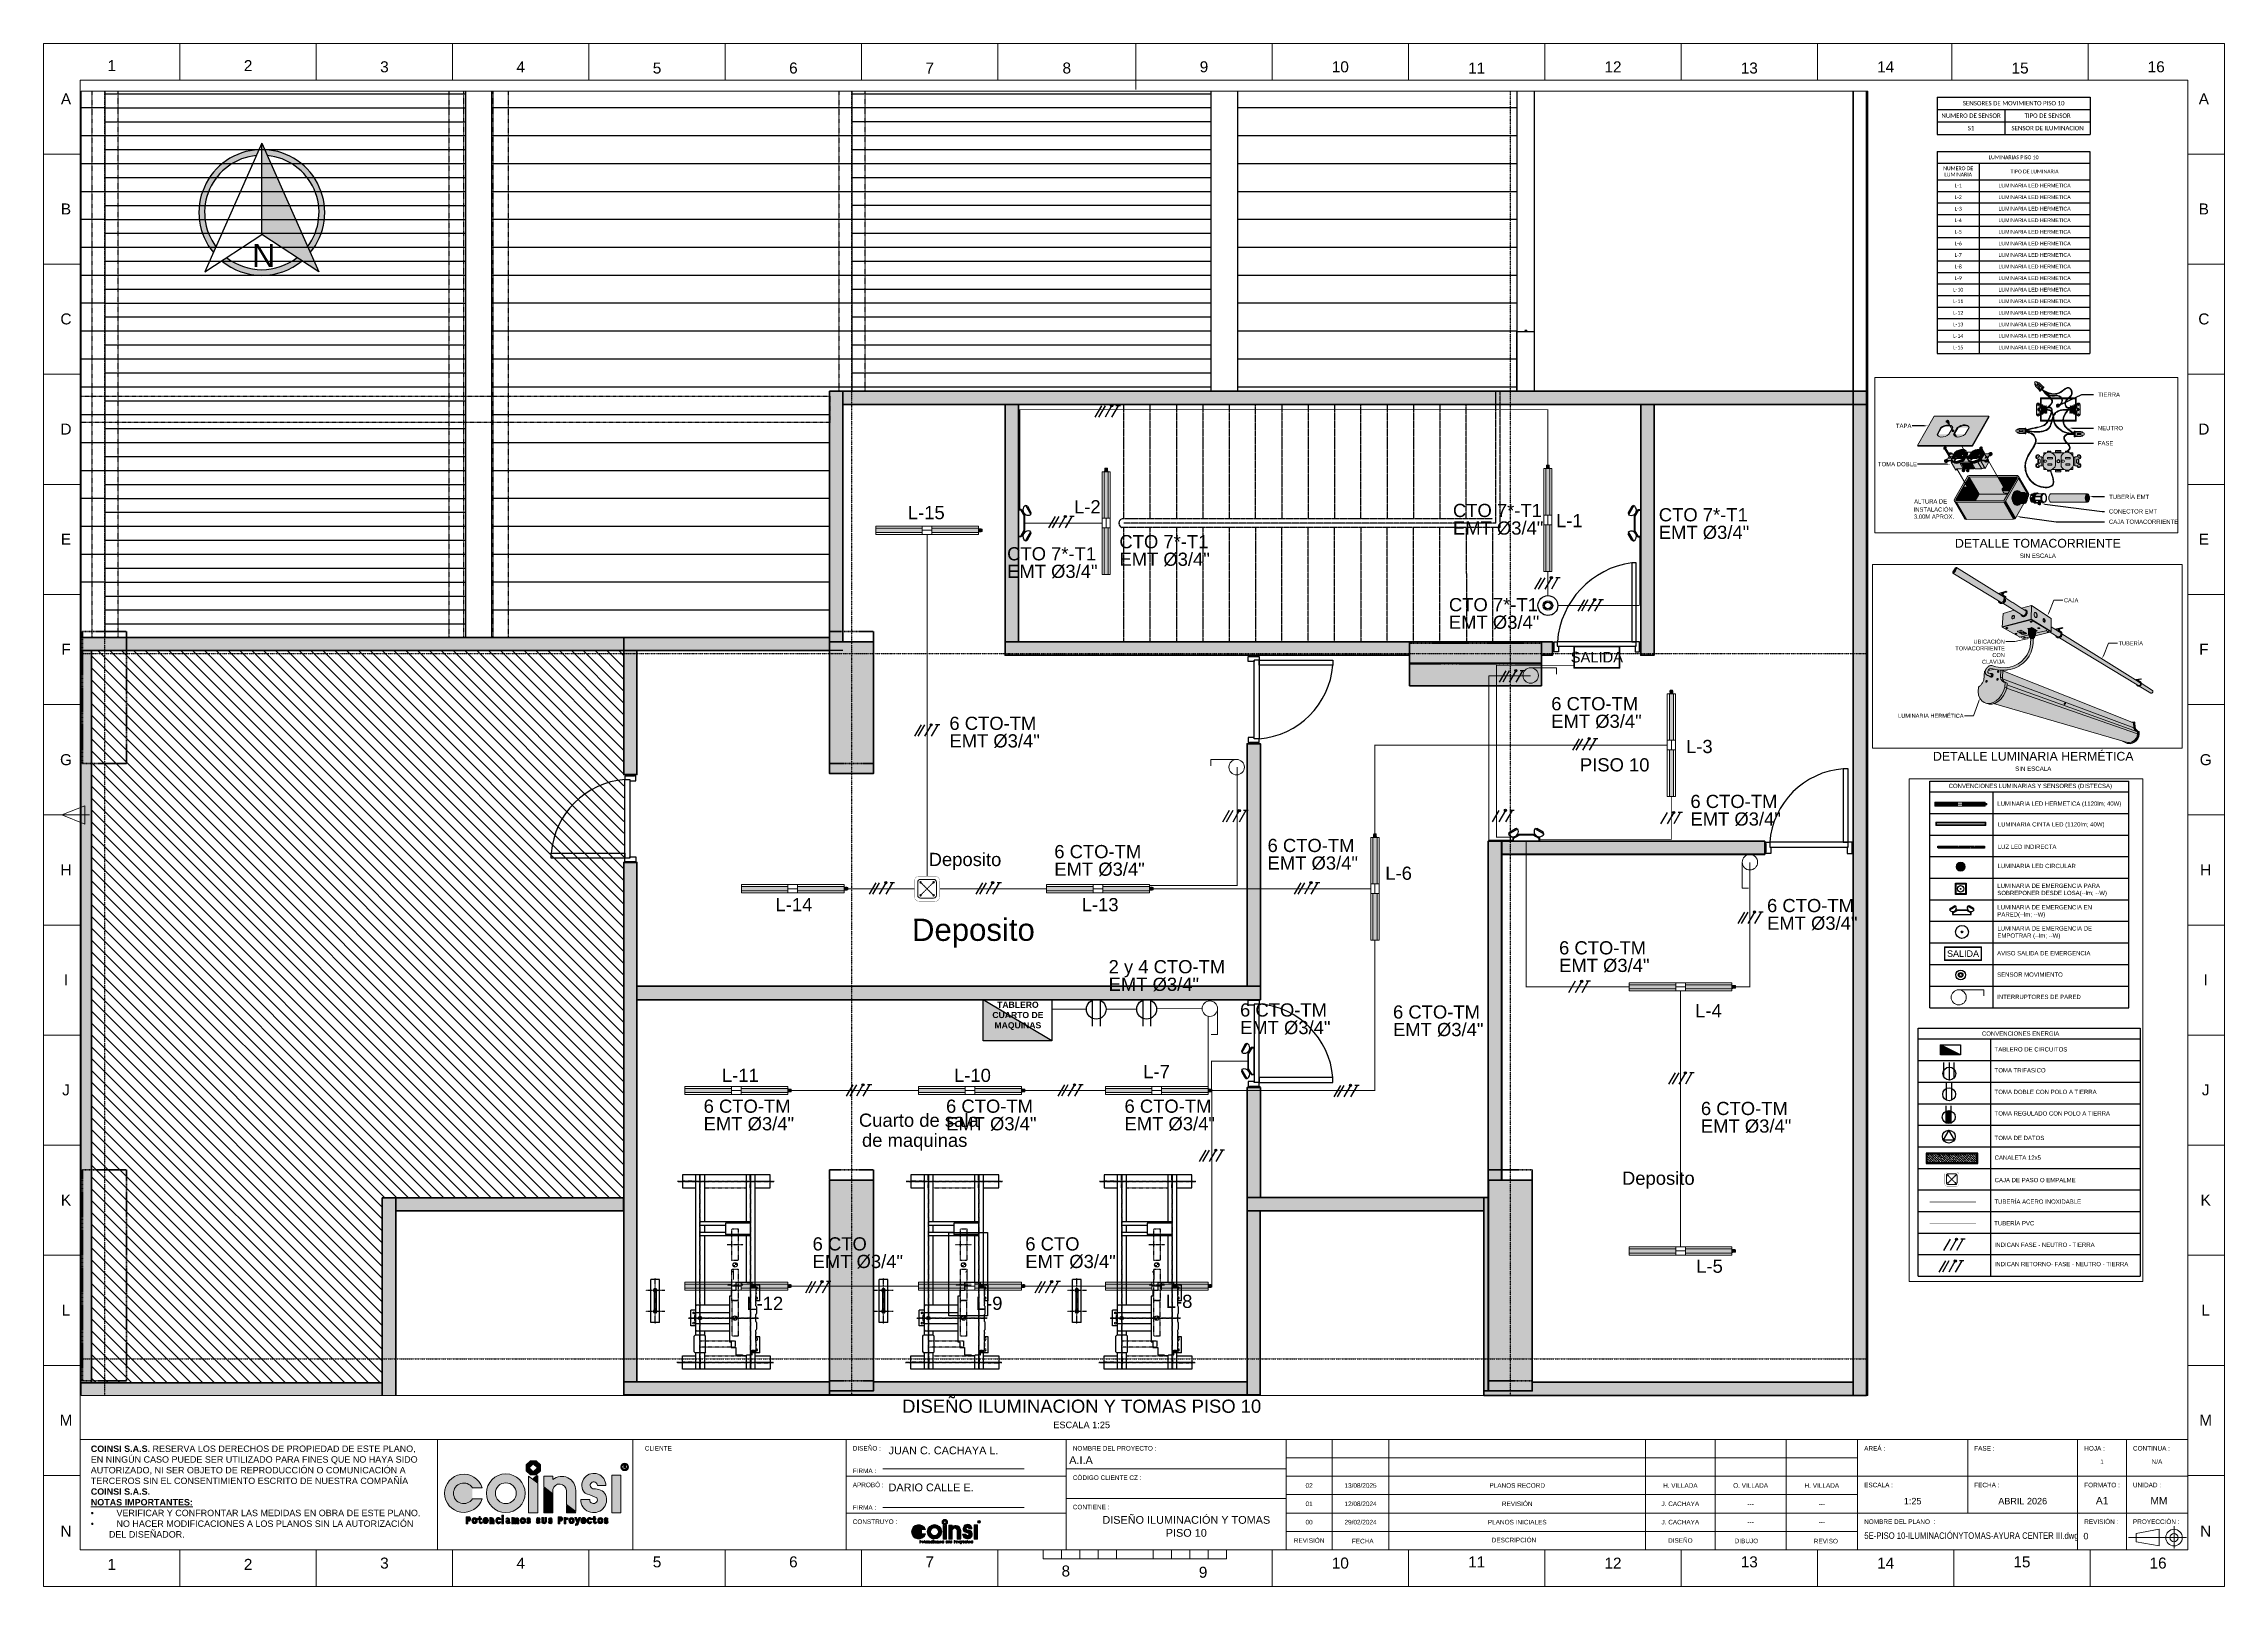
# Paper-space layout 'PISO 10' of a CAD drawing. Header units: millimetres. Extents: x -541 to 452, y 214 to 916.
# The model-space entities are those that its viewports show. They can reach past a viewport. Long polylines and large blocks are cut down to what shows.
import ezdxf
from ezdxf import colors
from ezdxf.entities.mleader import LeaderData, LeaderLine
from ezdxf.enums import TextEntityAlignment as Align
from ezdxf.lldxf.tags import DXFTag
from ezdxf.math import Vec2, Vec3

# ---------------------------------------------------------------- set-up
doc = ezdxf.new("R2010")
doc.units = ezdxf.units.MM
for name, pattern in [('CENTER', [0.7, 0.3, -0.2, 0, -0.2]), ('CENTER2', [28.575, 19.05, -3.175, 3.175, -3.175]), ('CENTERX2', [4, 2.5, -0.5, 0.5, -0.5]), ('CONTINUA', [0]), ('DASHDOT2', [0.5, 0.25, -0.125, 0, -0.125]), ('DASHED2', [9.525, 6.35, -3.175]), ('DASHEDX2', [1.5, 1, -0.5]), ('HIDDEN', [9.525, 6.35, -3.175]), ('HIDDEN2', [4.7625, 3.175, -1.5875]), ('LÍNEAS_OCULTASX2', [0.75, 0.5, -0.25]), ('PHANTOMX2', [5, 2.5, -0.5, 0.5, -0.5, 0.5, -0.5])]:
    doc.linetypes.add(name, pattern=pattern)
doc.layers.get('Defpoints').update_dxf_attribs({"color": 8})
for name, color, linetype in [('-ALAMBRADO', 7, 'Continuous'), ('-CN-GYD-ILUMINACION-EM', 1, 'Continuous'), ('-CN-GYD-TEXTOS', 7, 'Continuous'), ('1amobla', 253, 'Continuous'), ('A-columnas', 6, 'Continuous'), ('AMOBLAMIENTO', 252, 'Continuous'), ('ANGULO', 3, 'Continuous'), ('AREA PARQUEO', 253, 'Continuous'), ('CAJA DE PASO', 86, 'Continuous'), ('CIELOS', 2, 'Continuous'), ('E-BORDE LOSA', 4, 'Continuous'), ('EJE-ESTRUCTURA', 254, 'CENTER'), ('EJES', 1, 'DASHDOT2'), ('GG_EMERGENCIA 03', 1, 'Continuous'), ('GG_PROYECCION', 9, 'DASHED2'), ('HATCH', 2, 'Continuous'), ('JCA_HATCH 254', 252, 'Continuous'), ('JCA_PROYECCIONES', 1, 'HIDDEN2'), ('LUMINARIA DE EMERGENCIA', 1, 'Continuous'), ('LUMINARIA EMERGENCIA DE EMPOTRAR', 1, 'Continuous'), ('LUMINARIA LED CIRCULAR', 7, 'Continuous'), ('LUZ LED INDIRECTA', 7, 'Continuous'), ('MAQUINA', 31, 'Continuous'), ('MAQUINA BASE', 82, 'Continuous'), ('MAQUINA VIGAS', 84, 'Continuous'), ('MAQUINA ZAPATAS', 84, 'Continuous'), ('MUROS', 30, 'Continuous'), ('NORTE', 7, 'Continuous'), ('PROYECCION', 1, 'DASHED2'), ('RE60', 7, 'Continuous'), ('SENSOR MOVIMIENTO', 3, 'Continuous'), ('suiches', 3, 'Continuous'), ('T', 1, 'Continuous'), ('TB', 7, 'Continuous'), ('TOMA', 1, 'Continuous'), ('TOMA REGULADO', 1, 'Continuous'), ('TOMA TRIFASICO', 1, 'Continuous')]:
    doc.layers.add(name, color=color, linetype=linetype)
for name, color, linetype, lineweight in [('-CN-GYD-CAJETIN-A0', 7, 'Continuous', 5), ('-CN-GYD-ILUMINACIÓN', 3, 'Continuous', 20), ('-CN-GYD-LOGO COINSI', 7, 'Continuous', 5), ('-CN-GYD-LUMINARIA CINTA LED', 4, 'Continuous', 18), ('-CN-GYD-LUMINARIA LED HERMETICA', 1, 'Continuous', 5), ('-CN-GYD-TUBERIA PVC', 96, 'PVC_LINE', 25), ('-CN-GYD-TUBERÍA ILUMINACION', 5, 'Continuous', 18), ('-CN-GYD-TUBERÍA PRINCIPAL ILUMINACION', 5, 'Continuous', 5), ('-CN-GYD-TUBERÍA TOMACORRIENTE PVC', 86, 'Continuous', 18), ('-CN-INTERRUPTORES DE PARED', 3, 'Continuous', 20), ('_TEXTO', 7, 'Continuous', 9), ('Columna', 250, 'Continuous', 40), ('L', 7, 'Continuous', 15), ('LUMINARIA DE EMERGENCIA PARA SOBREPONER', 1, 'Continuous', 25), ('RE80', 7, 'Continuous', 15), ('TEXTOS', 7, 'Continuous', 20), ('Textos 1', 7, 'Continuous', 25)]:
    doc.layers.add(name, color=color, linetype=linetype, lineweight=lineweight)
doc.layers.add('A-HATCH CONCRETO', color=7, linetype='Continuous', true_color=0xb8b8b8)
doc.layers.add('Estructura', color=7, linetype='Continuous', lineweight=40, true_color=0x383838)
doc.layers.add('Muro', color=7, linetype='Continuous', lineweight=40, true_color=0x2b2b2b)
doc.styles.add('Annotative', font='arial.ttf')
doc.styles.add('CORPORATIVO', font='simplex.shx')
doc.styles.add('DIM', font='ROMANS.shx')
doc.styles.add('GYD', font='arial.ttf', dxfattribs={"height": 2.5})
doc.styles.add('ROMANS', font='arial.ttf')
doc.styles.get("Standard").update_dxf_attribs({"font": 'arial.ttf'})
tags = doc.linetypes.add('EMT_LINE', pattern='A,0.5,-0.2,["EMT",Standard,S=0.1,R=0,X=-0.1,Y=-0.05],-0.25', length=0.95).pattern_tags.tags
tags[6] = DXFTag(74, 10)
tags = doc.linetypes.add('PVC_LINE', pattern='A,0.5,-0.2,["PVC",Standard,S=0.1,R=0,X=-0.1,Y=-0.05],-0.25', length=0.95).pattern_tags.tags
tags[6] = DXFTag(74, 10)
doc.dimstyles.new('dim-10', dxfattribs={"dimscale": 10, "dimtxt": 0.0015, "dimasz": 0.0008, "dimexe": 0.0003, "dimexo": 0.001, "dimgap": 0.0005, "dimtad": 2, "dimzin": 4, "dimdsep": 46, "dimtxsty": 'DIM', "dimblk": 'ARCHTICK', "dimcen": 0.0025, "dimclrd": 1, "dimclre": 256, "dimclrt": 2, "dimadec": 0, "dimazin": 0, "dimtfac": 1, "dimtmove": 2, "dimatfit": 0, "dimldrblk": 'OPEN30', "dimfxl": 1, "dimtolj": 1, "dimtzin": 0, "dimarcsym": 0})
pattern_1 = [(180, (4.985, -38.812), (-6.00631, -10.40324), [1.50158, -10.51105]), (270, (4.2344, -38.812), (6.00631, -10.40324), [0.75079, -20.05569]), (270, (4.047, -38.812), (6.00631, -10.40324), [0.60063, -20.20584]), (270, (4.422, -38.812), (6.00631, -10.40324), [0.60063, -20.20584]), (240, (3.859, -38.812), (6.00631, -10.40324), [0.4805, -11.53212]), (300, (4.61, -38.812), (12.01262, -4e-09), [0.4805, -11.53212])]
pattern_2 = [(270, (73.633, -1.35), (10.40324, -6.00631), [1.50158, -10.51105]), (360, (73.6335, -2.101), (10.40324, 6.00631), [0.75079, -20.05569]), (360, (73.6335, -2.289), (10.40324, 6.00631), [0.60063, -20.20584]), (360, (73.6335, -1.9134), (10.40324, 6.00631), [0.60063, -20.20584]), (330, (73.633, -2.477), (10.40324, 6.00631), [0.4805, -11.53212]), (30, (73.633, -1.726), (4e-09, 12.01262), [0.4805, -11.53212])]
pattern_3 = [(0, (0, 0), (0, 6.985), [5.08, -1.905]), (90, (0, 0), (-6.985, 4e-16), [5.08, -1.905])]

# ---------------------------------------------------------------- blocks, each defined once
blk = doc.blocks.new('LOGO COINSI')
at = {"layer": '-CN-GYD-LOGO COINSI'}
h = blk.add_hatch(color=256, dxfattribs=at)
h.set_gradient(color1=(128, 128, 128), color2=(128, 128, 128), tint=1)
h.paths.add_polyline_path([(1.5, -3.6), (3.6, -1.5), (3.6, 1.5), (1.5, 3.6), (-1.5, 3.6), (-3.6, 1.5), (-3.6, -1.5), (-1.5, -3.6)])
h.paths.add_polyline_path([(0, -2.1), (-2.1, 0), (0, 2.1), (2.1, 0)], flags=16)
h = blk.add_hatch(color=256, dxfattribs=at)
h.set_gradient(color1=(128, 128, 128), color2=(128, 128, 128), tint=1)
h.paths.add_polyline_path([(44.6, 0.5, 1), (48.4, 0.5, 1)])
h.paths.add_polyline_path([(47.9, 0.5, -1), (45.1, 0.5, -1)], flags=16)
h.paths.add_polyline_path([(46, 1.3), (46.3, 1.3), (46.6, 1.3, -0.960877), (46.7, 0.5), (47.3, -0.1), (46.9, -0.1), (46.3, 0.5), (46.3, -0.1), (46, -0.1)], flags=0)
h.paths.add_polyline_path([(46.3, 1.1), (46.6, 1.1, -1.000041), (46.7, 0.7), (46.3, 0.7)], flags=0)
h = blk.add_hatch(color=256, dxfattribs=at)
h.set_gradient(color1=(128, 128, 128), color2=(128, 128, 128), tint=1)
edge = h.paths.add_edge_path()
edge.add_line((-31, -10.1), (-26.1, -10.1))
edge.add_arc((-35.5, -12.9), 9.84, 17.0485, 342.9515)
edge.add_line((-26.1, -15.8), (-31, -15.8))
edge.add_arc((-35.5, -12.9), 5.3, 32.9761, 327.0239, ccw=False)
h = blk.add_hatch(color=256, dxfattribs=at)
h.set_gradient(color1=(128, 128, 128), color2=(128, 128, 128), tint=1)
h.paths.add_polyline_path([(-23.8, -12.9, 1), (-4.2, -12.9, 1)])
h.paths.add_polyline_path([(-8.7, -12.9, -1), (-19.3, -12.9, -1)], flags=16)
at = {"layer": '-CN-GYD-LOGO COINSI', "true_color": 0xf4d24e}
h = blk.add_hatch(color=53, dxfattribs=at)
h.set_gradient(color1=(248, 153, 30), color2=(248, 153, 30), tint=1)
h.paths.add_polyline_path([(-2.4, -4.2), (2.3, -7.8), (2.3, -22.8), (-2.4, -22.8)])
h = blk.add_hatch(color=53, dxfattribs=at)
h.set_gradient(color1=(248, 153, 30), color2=(248, 153, 30), tint=1)
h.paths.add_polyline_path([(2.3, -4), (1.6, -4), (-0.1, -5.4), (2.3, -7.2)])
at = {"layer": '-CN-GYD-LOGO COINSI'}
h = blk.add_hatch(color=256, dxfattribs=at)
h.set_gradient(color1=(128, 128, 128), color2=(128, 128, 128), tint=1)
h.paths.add_polyline_path([(9.9, -6), (9.9, -4.2), (5.3, -4.2), (5.3, -9.6), (9.9, -13.2), (9.9, -11, -0.872813), (16.9, -11.6), (16.9, -18.6), (21.6, -22.2), (21.6, -11.6, 0.647159)])
at = {"layer": '-CN-GYD-LOGO COINSI', "true_color": 0xf4d24e}
h = blk.add_hatch(color=53, dxfattribs=at)
h.set_gradient(color1=(248, 153, 30), color2=(248, 153, 30), tint=1)
h.paths.add_polyline_path([(5.3, -10.2), (9.9, -13.8), (9.9, -22.8), (5.3, -22.8)])
at = {"layer": '-CN-GYD-LOGO COINSI'}
h = blk.add_hatch(color=256, dxfattribs=at)
h.set_gradient(color1=(128, 128, 128), color2=(128, 128, 128), tint=1)
h.paths.add_polyline_path([(25.5, -11.9, 0.15722), (27.6, -13.4, -0.028285), (32.3, -15.2, -1.367151), (28.7, -16.1), (24.1, -16.1, 1.227605), (36.8, -13.6, 0.268229), (31.1, -10.7, -2.852099), (32.6, -9), (36.9, -9, 1.307532)])
h = blk.add_hatch(color=256, dxfattribs=at)
h.set_gradient(color1=(128, 128, 128), color2=(128, 128, 128), tint=1)
h.paths.add_polyline_path([(44.5, -3.7), (39.9, -3.7), (39.9, -22.8), (44.5, -22.8)])
at = {"layer": '-CN-GYD-LOGO COINSI', "true_color": 0xf4d24e}
h = blk.add_hatch(color=53, dxfattribs=at)
h.set_gradient(color1=(248, 153, 30), color2=(248, 153, 30), tint=1)
h.paths.add_polyline_path([(16.9, -19.2), (21.6, -22.8), (16.9, -22.8)])
at = {"layer": '-CN-GYD-LOGO COINSI'}
h = blk.add_hatch(color=256, dxfattribs=at)
h.set_gradient(color1=(128, 128, 128), color2=(128, 128, 128), tint=1)
h.paths.add_polyline_path([(-33.3, -27.2), (-33, -27.2, 1), (-33, -24.9), (-34.1, -24.9), (-34.1, -28.4), (-33.3, -28.4)])
h.paths.add_polyline_path([(-33.3, -26.4), (-33.3, -25.6), (-33, -25.6, -1), (-33, -26.4)], flags=16)
h = blk.add_hatch(color=256, dxfattribs=at)
h.set_gradient(color1=(128, 128, 128), color2=(128, 128, 128), tint=1)
edge = h.paths.add_edge_path()
edge.add_ellipse((-29.9, -26.8), major_axis=(0, 1.55), ratio=0.869732, start_angle=0, end_angle=360)
edge = h.paths.add_edge_path(flags=16)
edge.add_spline(control_points=[(-29.9, -26.1), (-29.9, -26.1), (-30, -26.1), (-30.2, -26.2), (-30.2, -26.3), (-30.4, -26.5), (-30.4, -26.6), (-30.4, -26.9), (-30.4, -27), (-30.3, -27.3), (-30.3, -27.4), (-30.1, -27.5), (-30.1, -27.6), (-29.9, -27.6), (-29.9, -27.6), (-29.7, -27.6), (-29.6, -27.5), (-29.5, -27.4), (-29.4, -27.3), (-29.3, -27.1), (-29.3, -26.9), (-29.3, -26.6), (-29.4, -26.5), (-29.5, -26.3), (-29.6, -26.2), (-29.7, -26.1), (-29.8, -26.1), (-29.9, -26.1), (-29.9, -26.1), (-29.9, -26.1)], knot_values=[0, 0, 0, 0, 0.478588, 0.478588, 0.957176, 0.957176, 1.435763, 1.435763, 1.914351, 1.914351, 2.392939, 2.392939, 2.871527, 2.871527, 3.350114, 3.350114, 3.828702, 3.828702, 4.30729, 4.30729, 4.785878, 4.785878, 5.264465, 5.264465, 5.743053, 5.743053, 6.221641, 6.221641, 6.283185, 6.283185, 6.283185, 6.283185], degree=3, periodic=0)
h = blk.add_hatch(color=256, dxfattribs=at)
h.set_gradient(color1=(128, 128, 128), color2=(128, 128, 128), tint=1)
edge = h.paths.add_edge_path()
edge.add_line((-27.6, -26.3), (-28.2, -26.3))
edge.add_line((-28.2, -26.3), (-28.2, -25.6))
edge.add_line((-28.2, -25.6), (-27.6, -25.6))
edge.add_line((-27.6, -25.6), (-27.6, -24.7))
edge.add_line((-27.6, -24.7), (-27, -24.7))
edge.add_line((-27, -24.7), (-27, -25.6))
edge.add_line((-27, -25.6), (-26.4, -25.6))
edge.add_line((-26.4, -25.6), (-26.4, -26.3))
edge.add_line((-26.4, -26.3), (-27, -26.3))
edge.add_line((-27, -26.3), (-27, -27.6))
edge.add_arc((-26.8, -27.5), 0.2, 192.4568, 356.7326)
edge.add_line((-26.6, -27.6), (-25.9, -27.6))
edge.add_arc((-26.8, -27.5), 0.838, 182.8161, 359.3518, ccw=False)
edge.add_line((-27.6, -27.6), (-27.6, -26.3))
h = blk.add_hatch(color=256, dxfattribs=at)
h.set_gradient(color1=(128, 128, 128), color2=(128, 128, 128), tint=1)
edge = h.paths.add_edge_path()
edge.add_spline(control_points=[(-22.9, -27.1), (-22.8, -26.2), (-23.2, -25.5), (-24, -25.3), (-24.7, -25.1), (-25.4, -25.6), (-25.6, -26.4), (-25.8, -27.3), (-25.4, -28), (-24.7, -28.3), (-24, -28.6), (-23.3, -28.2), (-23, -27.4)], knot_values=[0, 0, 0, 0, 1.514313, 1.514313, 1.514313, 3.028625, 3.028625, 3.028625, 4.542938, 4.542938, 4.542938, 6.057251, 6.057251, 6.057251, 6.057251], weights=[1, 0.817861, 0.817861, 1, 0.817861, 0.817861, 1, 0.817861, 0.817861, 1, 0.817861, 0.817861, 1], degree=3, periodic=0)
edge.add_spline(control_points=[(-23, -27.4), (-23.3, -27.4), (-23.6, -27.4), (-23.9, -27.4)], knot_values=[9.126652, 9.126652, 9.126652, 9.126652, 10.126652, 10.126652, 10.126652, 10.126652], weights=[1, 1, 1, 1], degree=3, periodic=0)
edge.add_spline(control_points=[(-23.9, -27.4), (-23.9, -27.4), (-23.9, -27.5), (-24, -27.5), (-24.1, -27.6), (-24.2, -27.6), (-24.3, -27.6), (-24.4, -27.6), (-24.5, -27.5), (-24.7, -27.4), (-24.7, -27.3), (-24.8, -27.1), (-24.8, -27.1), (-24.8, -27.1)], knot_values=[7.057251, 7.057251, 7.057251, 7.057251, 7.15134, 7.15134, 7.629928, 7.629928, 8.108516, 8.108516, 8.587103, 8.587103, 9.065691, 9.065691, 9.126652, 9.126652, 9.126652, 9.126652], weights=[1, 1, 1, 1, 1, 1, 1, 1, 1, 1, 1, 1, 1, 1], degree=3, periodic=0)
edge.add_spline(control_points=[(-24.8, -27.1), (-24.2, -27.1), (-23.5, -27.1), (-22.9, -27.1)], knot_values=[6.057251, 6.057251, 6.057251, 6.057251, 7.057251, 7.057251, 7.057251, 7.057251], weights=[1, 1, 1, 1], degree=3, periodic=0)
edge = h.paths.add_edge_path(flags=16)
edge.add_spline(control_points=[(-23.8, -26.5), (-23.8, -26.5), (-23.8, -26.4), (-23.9, -26.3), (-23.9, -26.2), (-24.1, -26.1), (-24.2, -26.1), (-24.2, -26.1), (-24.3, -26.1), (-24.3, -26.1), (-24.3, -26.1), (-24.4, -26.1), (-24.5, -26.2), (-24.6, -26.3), (-24.7, -26.4), (-24.7, -26.5), (-24.7, -26.5), (-24.4, -26.5), (-24.1, -26.5), (-23.8, -26.5)], knot_values=[0, 0, 0, 0, 0.11886, 0.11886, 0.597448, 0.597448, 1.076035, 1.076035, 1.13758, 1.13758, 1.13758, 1.616168, 1.616168, 2.094755, 2.094755, 2.275045, 2.275045, 2.275045, 3.275045, 3.275045, 3.275045, 3.275045], weights=[1, 1, 1, 1, 1, 1, 1, 1, 1, 1, 1, 1, 1, 1, 1, 1, 1, 1, 1, 1], degree=3, periodic=0)
h = blk.add_hatch(color=256, dxfattribs=at)
h.set_gradient(color1=(128, 128, 128), color2=(128, 128, 128), tint=1)
edge = h.paths.add_edge_path()
edge.add_line((-20, -28.4), (-20, -26.6))
edge.add_arc((-21.1, -26.6), 1.1, 360, 435.9683)
edge.add_line((-20.8, -25.5), (-21.3, -25.5))
edge.add_line((-21.3, -25.5), (-21.3, -25.3))
edge.add_line((-21.3, -25.3), (-22.2, -25.3))
edge.add_line((-22.2, -25.3), (-22.2, -28.4))
edge.add_line((-22.2, -28.4), (-21.3, -28.4))
edge.add_line((-21.3, -28.4), (-21.3, -26.6))
edge.add_arc((-21.1, -26.6), 0.266, 0, 180, ccw=False)
edge.add_line((-20.8, -26.6), (-20.8, -28.4))
edge.add_line((-20.8, -28.4), (-20, -28.4))
h = blk.add_hatch(color=256, dxfattribs=at)
h.set_gradient(color1=(128, 128, 128), color2=(128, 128, 128), tint=1)
edge = h.paths.add_edge_path()
edge.add_spline(control_points=[(-16.5, -27.4), (-16.7, -28.1), (-17.3, -28.5), (-18, -28.4), (-18.6, -28.2), (-19.1, -27.7), (-19.1, -26.9), (-19.1, -26.1), (-18.7, -25.5), (-18, -25.3), (-17.4, -25.2), (-16.8, -25.5), (-16.5, -26.3), (-16.8, -26.3), (-17.1, -26.3), (-17.4, -26.3), (-17.4, -26.2), (-17.5, -26.2), (-17.6, -26.1), (-17.6, -26.1), (-17.7, -26.1), (-17.7, -26.1), (-17.7, -26.1), (-17.8, -26.1), (-17.9, -26.1), (-18, -26.2), (-18.1, -26.3), (-18.2, -26.5), (-18.3, -26.6), (-18.3, -26.9), (-18.3, -27), (-18.2, -27.3), (-18.1, -27.4), (-18, -27.5), (-17.9, -27.6), (-17.8, -27.6), (-17.7, -27.6), (-17.6, -27.6), (-17.5, -27.5), (-17.4, -27.4), (-17.4, -27.4), (-17.4, -27.4), (-17.1, -27.4), (-16.8, -27.4), (-16.5, -27.4)], knot_values=[0, 0, 0, 0, 1.382573, 1.382573, 1.382573, 2.765147, 2.765147, 2.765147, 4.14772, 4.14772, 4.14772, 5.530294, 5.530294, 5.530294, 6.530294, 6.530294, 6.530294, 6.724306, 6.724306, 7.202893, 7.202893, 7.264438, 7.264438, 7.264438, 7.743025, 7.743025, 8.221613, 8.221613, 8.700201, 8.700201, 9.178789, 9.178789, 9.657377, 9.657377, 10.135964, 10.135964, 10.614552, 10.614552, 11.09314, 11.09314, 11.245726, 11.245726, 11.245726, 12.245726, 12.245726, 12.245726, 12.245726], weights=[1, 0.846951, 0.846951, 1, 0.846951, 0.846951, 1, 0.846951, 0.846951, 1, 0.846951, 0.846951, 1, 1, 1, 1, 1, 1, 1, 1, 1, 1, 1, 1, 1, 1, 1, 1, 1, 1, 1, 1, 1, 1, 1, 1, 1, 1, 1, 1, 1, 1, 1, 1, 1], degree=3, periodic=0)
h = blk.add_hatch(color=256, dxfattribs=at)
h.set_gradient(color1=(128, 128, 128), color2=(128, 128, 128), tint=1)
h.paths.add_polyline_path([(-16.1, -25), (-15.1, -25), (-15.1, -24.1), (-16.1, -24.1)])
h = blk.add_hatch(color=256, dxfattribs=at)
h.set_gradient(color1=(128, 128, 128), color2=(128, 128, 128), tint=1)
h.paths.add_polyline_path([(-16.1, -28.4), (-15.1, -28.4), (-15.1, -25.3), (-16.1, -25.3)])
h = blk.add_hatch(color=256, dxfattribs=at)
h.set_gradient(color1=(128, 128, 128), color2=(128, 128, 128), tint=1)
h.paths.add_polyline_path([(-11.8, -27.8, -0.352369), (-12.1, -27.5), (-12.1, -26.3, 0.900848), (-14, -26.1), (-13.4, -26.1, -0.770996), (-12.7, -26.3), (-12.7, -26.6, 1.957984), (-12.4, -28.1, 0.157661), (-11.9, -28.3)])
h.paths.add_polyline_path([(-12.7, -27.5, -1), (-13.5, -27.5, -1)], flags=16)
h = blk.add_hatch(color=256, dxfattribs=at)
h.set_gradient(color1=(128, 128, 128), color2=(128, 128, 128), tint=1)
h.paths.add_polyline_path([(-7.4, -26.2, 0.292399), (-8, -25.5), (-8.7, -25.5, 0.438959), (-9.2, -26.1, 0.531657), (-9.7, -25.5), (-10.1, -25.5), (-10.1, -25.3), (-10.9, -25.3), (-10.9, -28.4), (-10.1, -28.4), (-10.1, -26.6, -1), (-9.6, -26.6), (-9.6, -28.4), (-8.7, -28.4), (-8.7, -26.6, -1.000553), (-8.2, -26.6), (-8.2, -28.4), (-7.4, -28.4)])
h = blk.add_hatch(color=256, dxfattribs=at)
h.set_gradient(color1=(128, 128, 128), color2=(128, 128, 128), tint=1)
edge = h.paths.add_edge_path()
edge.add_ellipse((-5.3, -26.8), major_axis=(0, 1.55), ratio=0.869732, start_angle=0, end_angle=360)
edge = h.paths.add_edge_path(flags=16)
edge.add_spline(control_points=[(-5.3, -26.1), (-5.4, -26.1), (-5.4, -26.1), (-5.6, -26.2), (-5.7, -26.3), (-5.8, -26.5), (-5.8, -26.6), (-5.9, -26.9), (-5.8, -27), (-5.8, -27.3), (-5.7, -27.4), (-5.6, -27.5), (-5.5, -27.6), (-5.3, -27.6), (-5.3, -27.6), (-5.1, -27.6), (-5.1, -27.5), (-4.9, -27.4), (-4.9, -27.3), (-4.8, -27.1), (-4.7, -26.9), (-4.8, -26.6), (-4.8, -26.5), (-4.9, -26.3), (-5, -26.2), (-5.1, -26.1), (-5.2, -26.1), (-5.3, -26.1), (-5.3, -26.1), (-5.3, -26.1)], knot_values=[0, 0, 0, 0, 0.478588, 0.478588, 0.957176, 0.957176, 1.435763, 1.435763, 1.914351, 1.914351, 2.392939, 2.392939, 2.871527, 2.871527, 3.350114, 3.350114, 3.828702, 3.828702, 4.30729, 4.30729, 4.785878, 4.785878, 5.264465, 5.264465, 5.743053, 5.743053, 6.221641, 6.221641, 6.283185, 6.283185, 6.283185, 6.283185], degree=3, periodic=0)
h = blk.add_hatch(color=256, dxfattribs=at)
h.set_gradient(color1=(128, 128, 128), color2=(128, 128, 128), tint=1)
h.paths.add_polyline_path([(-2.7, -27.4), (-3.4, -27.4, 1.227605), (-1.5, -27, 0.268229), (-2.3, -26.5, -2.852099), (-2.1, -26.3), (-1.4, -26.3, 1.307532), (-3.2, -26.7, 0.15722), (-2.9, -27, -0.01671), (-2.5, -27.1, -3.062087)])
h = blk.add_hatch(color=256, dxfattribs=at)
h.set_gradient(color1=(128, 128, 128), color2=(128, 128, 128), tint=1)
h.paths.add_polyline_path([(3.4, -27, 0.268229), (2.6, -26.5, -2.852099), (2.8, -26.3), (3.5, -26.3, 1.307532), (1.7, -26.7, 0.15722), (2, -27, -0.01671), (2.4, -27.1, -3.062087), (2.2, -27.4), (1.5, -27.4, 1.227605)])
h = blk.add_hatch(color=256, dxfattribs=at)
h.set_gradient(color1=(128, 128, 128), color2=(128, 128, 128), tint=1)
h.paths.add_polyline_path([(6.7, -27.1), (6.7, -25.3), (5.9, -25.3), (5.9, -27.2, -1), (5.1, -27.2), (5.1, -25.3), (4.3, -25.3), (4.3, -27.3, 1.000746)])
h = blk.add_hatch(color=256, dxfattribs=at)
h.set_gradient(color1=(128, 128, 128), color2=(128, 128, 128), tint=1)
h.paths.add_polyline_path([(9.6, -27, 0.268229), (8.7, -26.5, -2.852099), (9, -26.3), (9.6, -26.3, 1.307532), (7.9, -26.7, 0.15722), (8.2, -27, -0.01671), (8.6, -27.1, -3.062087), (8.4, -27.4), (7.6, -27.4, 1.227605)])
h = blk.add_hatch(color=256, dxfattribs=at)
h.set_gradient(color1=(128, 128, 128), color2=(128, 128, 128), tint=1)
h.paths.add_polyline_path([(13.5, -27.2), (13.8, -27.2, 1), (13.8, -24.9), (12.7, -24.9), (12.7, -28.4), (13.5, -28.4)])
h.paths.add_polyline_path([(13.5, -26.4), (13.5, -25.6), (13.8, -25.6, -1), (13.8, -26.4)], flags=16)
h = blk.add_hatch(color=256, dxfattribs=at)
h.set_gradient(color1=(128, 128, 128), color2=(128, 128, 128), tint=1)
h.paths.add_polyline_path([(15.7, -28.4), (16.6, -28.4), (16.6, -26.6, -0.414214), (16.8, -26.3), (17.4, -26.3, 1), (17.4, -25.5), (16.6, -25.5), (16.6, -25.3), (15.7, -25.3)])
h = blk.add_hatch(color=256, dxfattribs=at)
h.set_gradient(color1=(128, 128, 128), color2=(128, 128, 128), tint=1)
edge = h.paths.add_edge_path()
edge.add_ellipse((19.5, -26.8), major_axis=(0, 1.55), ratio=0.869732, start_angle=0, end_angle=360)
edge = h.paths.add_edge_path(flags=16)
edge.add_spline(control_points=[(19.5, -26.1), (19.4, -26.1), (19.3, -26.1), (19.2, -26.2), (19.1, -26.3), (19, -26.5), (18.9, -26.6), (18.9, -26.9), (18.9, -27), (19, -27.3), (19.1, -27.4), (19.2, -27.5), (19.3, -27.6), (19.4, -27.6), (19.5, -27.6), (19.6, -27.6), (19.7, -27.5), (19.9, -27.4), (19.9, -27.3), (20, -27.1), (20, -26.9), (20, -26.6), (20, -26.5), (19.9, -26.3), (19.8, -26.2), (19.6, -26.1), (19.6, -26.1), (19.5, -26.1), (19.5, -26.1), (19.5, -26.1)], knot_values=[0, 0, 0, 0, 0.478588, 0.478588, 0.957176, 0.957176, 1.435763, 1.435763, 1.914351, 1.914351, 2.392939, 2.392939, 2.871527, 2.871527, 3.350114, 3.350114, 3.828702, 3.828702, 4.30729, 4.30729, 4.785878, 4.785878, 5.264465, 5.264465, 5.743053, 5.743053, 6.221641, 6.221641, 6.283185, 6.283185, 6.283185, 6.283185], degree=3, periodic=0)
h = blk.add_hatch(color=256, dxfattribs=at)
h.set_gradient(color1=(128, 128, 128), color2=(128, 128, 128), tint=1)
h.paths.add_polyline_path([(22.6, -26.8), (22, -25.3), (21.2, -25.3), (22.2, -28, -0.286978), (21.5, -28.4), (21.4, -28.4), (21.4, -29.3, 0.322138), (22.8, -28.6), (24, -25.3), (23.2, -25.3)])
h = blk.add_hatch(color=256, dxfattribs=at)
h.set_gradient(color1=(128, 128, 128), color2=(128, 128, 128), tint=1)
edge = h.paths.add_edge_path()
edge.add_spline(control_points=[(26.9, -27.1), (27, -26.2), (26.6, -25.5), (25.8, -25.3), (25.1, -25.1), (24.5, -25.6), (24.3, -26.4), (24.1, -27.3), (24.4, -28), (25.1, -28.3), (25.9, -28.6), (26.5, -28.2), (26.8, -27.4)], knot_values=[0, 0, 0, 0, 1.514313, 1.514313, 1.514313, 3.028625, 3.028625, 3.028625, 4.542938, 4.542938, 4.542938, 6.057251, 6.057251, 6.057251, 6.057251], weights=[1, 0.817861, 0.817861, 1, 0.817861, 0.817861, 1, 0.817861, 0.817861, 1, 0.817861, 0.817861, 1], degree=3, periodic=0)
edge.add_spline(control_points=[(26.8, -27.4), (26.5, -27.4), (26.2, -27.4), (25.9, -27.4)], knot_values=[9.126652, 9.126652, 9.126652, 9.126652, 10.126652, 10.126652, 10.126652, 10.126652], weights=[1, 1, 1, 1], degree=3, periodic=0)
edge.add_spline(control_points=[(25.9, -27.4), (25.9, -27.4), (25.9, -27.5), (25.8, -27.5), (25.7, -27.6), (25.6, -27.6), (25.5, -27.6), (25.4, -27.6), (25.3, -27.5), (25.2, -27.4), (25.1, -27.3), (25.1, -27.1), (25.1, -27.1), (25, -27.1)], knot_values=[7.057251, 7.057251, 7.057251, 7.057251, 7.15134, 7.15134, 7.629928, 7.629928, 8.108516, 8.108516, 8.587103, 8.587103, 9.065691, 9.065691, 9.126652, 9.126652, 9.126652, 9.126652], weights=[1, 1, 1, 1, 1, 1, 1, 1, 1, 1, 1, 1, 1, 1], degree=3, periodic=0)
edge.add_spline(control_points=[(25, -27.1), (25.7, -27.1), (26.3, -27.1), (26.9, -27.1)], knot_values=[6.057251, 6.057251, 6.057251, 6.057251, 7.057251, 7.057251, 7.057251, 7.057251], weights=[1, 1, 1, 1], degree=3, periodic=0)
edge = h.paths.add_edge_path(flags=16)
edge.add_spline(control_points=[(26.1, -26.5), (26, -26.5), (26, -26.4), (26, -26.3), (25.9, -26.2), (25.7, -26.1), (25.7, -26.1), (25.6, -26.1), (25.6, -26.1), (25.6, -26.1), (25.5, -26.1), (25.4, -26.1), (25.3, -26.2), (25.2, -26.3), (25.1, -26.4), (25.1, -26.5), (25.1, -26.5), (25.4, -26.5), (25.7, -26.5), (26.1, -26.5)], knot_values=[0, 0, 0, 0, 0.11886, 0.11886, 0.597448, 0.597448, 1.076035, 1.076035, 1.13758, 1.13758, 1.13758, 1.616168, 1.616168, 2.094755, 2.094755, 2.275045, 2.275045, 2.275045, 3.275045, 3.275045, 3.275045, 3.275045], weights=[1, 1, 1, 1, 1, 1, 1, 1, 1, 1, 1, 1, 1, 1, 1, 1, 1, 1, 1, 1], degree=3, periodic=0)
h = blk.add_hatch(color=256, dxfattribs=at)
h.set_gradient(color1=(128, 128, 128), color2=(128, 128, 128), tint=1)
edge = h.paths.add_edge_path()
edge.add_spline(control_points=[(29, -26.3), (29.3, -26.3), (29.6, -26.3), (29.9, -26.3)], knot_values=[5.530294, 5.530294, 5.530294, 5.530294, 6.530294, 6.530294, 6.530294, 6.530294], weights=[1, 1, 1, 1], degree=3, periodic=0)
edge.add_spline(control_points=[(29.9, -26.3), (29.6, -25.5), (29, -25.2), (28.4, -25.3), (27.7, -25.5), (27.3, -26.1), (27.3, -26.9), (27.3, -27.7), (27.7, -28.2), (28.4, -28.4), (29.1, -28.5), (29.7, -28.1), (29.9, -27.4)], knot_values=[0, 0, 0, 0, 1.382573, 1.382573, 1.382573, 2.765147, 2.765147, 2.765147, 4.14772, 4.14772, 4.14772, 5.530294, 5.530294, 5.530294, 5.530294], weights=[1, 0.846951, 0.846951, 1, 0.846951, 0.846951, 1, 0.846951, 0.846951, 1, 0.846951, 0.846951, 1], degree=3, periodic=0)
edge.add_spline(control_points=[(29.9, -27.4), (29.6, -27.4), (29.3, -27.4), (29, -27.4)], knot_values=[11.245726, 11.245726, 11.245726, 11.245726, 12.245726, 12.245726, 12.245726, 12.245726], weights=[1, 1, 1, 1], degree=3, periodic=0)
edge.add_spline(control_points=[(29, -27.4), (29, -27.4), (29, -27.4), (28.9, -27.5), (28.8, -27.6), (28.7, -27.6), (28.6, -27.6), (28.4, -27.6), (28.4, -27.5), (28.2, -27.4), (28.2, -27.3), (28.1, -27), (28.1, -26.9), (28.1, -26.6), (28.1, -26.5), (28.3, -26.3), (28.3, -26.2), (28.5, -26.1), (28.6, -26.1), (28.6, -26.1), (28.6, -26.1), (28.6, -26.1), (28.7, -26.1), (28.8, -26.1), (28.9, -26.2), (28.9, -26.2), (29, -26.3)], knot_values=[6.530294, 6.530294, 6.530294, 6.530294, 6.682879, 6.682879, 7.161467, 7.161467, 7.640055, 7.640055, 8.118643, 8.118643, 8.59723, 8.59723, 9.075818, 9.075818, 9.554406, 9.554406, 10.032994, 10.032994, 10.511581, 10.511581, 10.511581, 10.573126, 10.573126, 11.051714, 11.051714, 11.245726, 11.245726, 11.245726, 11.245726], weights=[1, 1, 1, 1, 1, 1, 1, 1, 1, 1, 1, 1, 1, 1, 1, 1, 1, 1, 1, 1, 1, 1, 1, 1, 1, 1, 1], degree=3, periodic=0)
h = blk.add_hatch(color=256, dxfattribs=at)
h.set_gradient(color1=(128, 128, 128), color2=(128, 128, 128), tint=1)
h.paths.add_polyline_path([(31.4, -27.6, 0.871401), (31.8, -27.6), (32.4, -27.6, -0.970215), (30.7, -27.6), (30.7, -26.3), (30.1, -26.3), (30.1, -25.6), (30.7, -25.6), (30.7, -24.7), (31.4, -24.7), (31.4, -25.6), (31.9, -25.6), (31.9, -26.3), (31.4, -26.3)])
h = blk.add_hatch(color=256, dxfattribs=at)
h.set_gradient(color1=(128, 128, 128), color2=(128, 128, 128), tint=1)
edge = h.paths.add_edge_path()
edge.add_ellipse((34.1, -26.8), major_axis=(0, 1.55), ratio=0.869732, start_angle=0, end_angle=360)
edge = h.paths.add_edge_path(flags=16)
edge.add_spline(control_points=[(34.1, -26.1), (34, -26.1), (33.9, -26.1), (33.8, -26.2), (33.7, -26.3), (33.6, -26.5), (33.5, -26.6), (33.5, -26.9), (33.5, -27), (33.6, -27.3), (33.7, -27.4), (33.8, -27.5), (33.9, -27.6), (34, -27.6), (34.1, -27.6), (34.2, -27.6), (34.3, -27.5), (34.5, -27.4), (34.5, -27.3), (34.6, -27.1), (34.6, -26.9), (34.6, -26.6), (34.6, -26.5), (34.5, -26.3), (34.4, -26.2), (34.2, -26.1), (34.2, -26.1), (34.1, -26.1), (34.1, -26.1), (34.1, -26.1)], knot_values=[0, 0, 0, 0, 0.478588, 0.478588, 0.957176, 0.957176, 1.435763, 1.435763, 1.914351, 1.914351, 2.392939, 2.392939, 2.871527, 2.871527, 3.350114, 3.350114, 3.828702, 3.828702, 4.30729, 4.30729, 4.785878, 4.785878, 5.264465, 5.264465, 5.743053, 5.743053, 6.221641, 6.221641, 6.283185, 6.283185, 6.283185, 6.283185], degree=3, periodic=0)
h = blk.add_hatch(color=256, dxfattribs=at)
h.set_gradient(color1=(128, 128, 128), color2=(128, 128, 128), tint=1)
h.paths.add_polyline_path([(37.1, -26.5, -2.852099), (37.4, -26.3), (38, -26.3, 1.307532), (36.2, -26.7, 0.15722), (36.6, -27, -0.01671), (37, -27.1, -3.062087), (36.8, -27.4), (36, -27.4, 1.227605), (38, -27, 0.268229)])
at = {"layer": '-CN-GYD-LOGO COINSI', "color": 8}
for points in [[(-3.6, -1.5), (-1.5, -3.6), (1.5, -3.6), (3.6, -1.5), (3.6, 1.5), (1.5, 3.6), (-1.5, 3.6), (-3.6, 1.5)], [(2.1, 0), (0, 2.1), (-2.1, 0), (0, -2.1)], [(39.9, -3.7), (44.5, -3.7), (44.5, -22.8), (39.9, -22.8)], [(-16.1, -25), (-15.1, -25), (-15.1, -24.1), (-16.1, -24.1)], [(-16.1, -28.4), (-15.1, -28.4), (-15.1, -25.3), (-16.1, -25.3)]]:
    blk.add_lwpolyline(points, close=True, dxfattribs=at)
for points in [[(46.7, 1.3, -0.881847), (46.7, 0.5), (47.3, -0.1), (46.9, -0.1), (46.3, 0.5), (46.3, -0.1), (46, -0.1), (46, 1.3), (46.3, 1.3), (46.7, 1.3)], [(46.7, 1.1, -0.827783), (46.7, 0.7), (46.3, 0.7), (46.3, 1.1), (46.7, 1.1)], [(-8.7, -26.6), (-8.7, -26.6, -1), (-8.2, -26.6), (-8.2, -28.4), (-7.4, -28.4), (-7.4, -26.2, 0.292399), (-8, -25.5), (-8.6, -25.5, 0.390681), (-9.2, -25.9, 0.305296), (-9.6, -25.5), (-10.1, -25.5), (-10.1, -25.3), (-10.9, -25.3), (-10.9, -28.4), (-10.1, -28.4), (-10.1, -26.6, -1), (-9.6, -26.6), (-9.6, -28.4), (-8.7, -28.4), (-8.7, -26.6)], [(-2.3, -26.5, -2.852099), (-2.1, -26.3), (-1.4, -26.3, 1.307532), (-3.2, -26.7, 0.15722), (-2.9, -27, -0.030152), (-2.1, -27.2, -1.381066), (-2.7, -27.4), (-3.4, -27.4, 1.227605), (-1.5, -27, 0.279305), (-2.4, -26.5)], [(2.6, -26.5, -2.852099), (2.8, -26.3), (3.5, -26.3, 1.307532), (1.7, -26.7, 0.15722), (2, -27, -0.030152), (2.8, -27.2, -1.381066), (2.2, -27.4), (1.5, -27.4, 1.227605), (3.4, -27, 0.279305), (2.5, -26.5)], [(5.1, -27.2), (5.1, -25.3), (4.3, -25.3), (4.3, -27.3, 0.942727), (6.7, -27.3), (6.7, -25.3), (5.9, -25.3), (5.9, -27.2, -1), (5.1, -27.2)], [(8.7, -26.5, -2.852099), (9, -26.3), (9.6, -26.3, 1.307532), (7.9, -26.7, 0.15722), (8.2, -27, -0.030152), (8.9, -27.2, -1.381066), (8.4, -27.4), (7.6, -27.4, 1.227605), (9.6, -27, 0.279305), (8.7, -26.5)], [(37.1, -26.5, -2.852099), (37.4, -26.3), (38, -26.3, 1.307532), (36.2, -26.7, 0.15722), (36.6, -27, -0.030152), (37.3, -27.2, -1.381066), (36.8, -27.4), (36, -27.4, 1.227605), (38, -27, 0.279305), (37.1, -26.5)]]:
    blk.add_lwpolyline(points, format="xyb", dxfattribs=at)
for points in [[(-31, -10.1), (-26.1, -10.1, 6.671852), (-26.1, -15.8), (-31, -15.8, -3.378535)], [(16.9, -11.6), (16.9, -18.6), (21.6, -22.2), (21.6, -11.6, 0.647159), (9.9, -6), (9.9, -4.2), (5.3, -4.2), (5.3, -9.6), (9.9, -13.2), (9.9, -11, -0.872813)], [(30.8, -10.7, -2.55302), (32.6, -9), (36.9, -9, 1.307532), (25.5, -11.9, 0.15722), (27.6, -13.4, -0.028285), (32.3, -15.2, -1.367151), (28.7, -16.1), (24.1, -16.1, 1.227605), (36.8, -13.6, 0.279305)], [(-33.3, -24.9), (-33, -24.9, -0.999459), (-33, -27.2), (-33.3, -27.2), (-33.3, -28.4), (-34.1, -28.4), (-34.1, -24.9)], [(-33.3, -26.4), (-33.3, -25.7), (-33, -25.7, -0.999459), (-33, -26.4)], [(-27.6, -26.3), (-28.2, -26.3), (-28.2, -25.6), (-27.6, -25.6), (-27.6, -24.7), (-27, -24.7), (-27, -25.6), (-26.4, -25.6), (-26.4, -26.3), (-27, -26.3), (-27, -27.6, 0.871401), (-26.6, -27.6), (-25.9, -27.6, -0.970215), (-27.6, -27.6)], [(-20, -28.4), (-20, -26.6, 0.344173), (-20.8, -25.5), (-21.3, -25.5), (-21.3, -25.3), (-22.2, -25.3), (-22.2, -28.4), (-21.3, -28.4), (-21.3, -26.6, -1), (-20.8, -26.6), (-20.8, -28.4)], [(-11.9, -28.3, -0.157661), (-12.4, -28.1, -1.957984), (-12.7, -26.6), (-12.7, -26.3, 0.770996), (-13.4, -26.1), (-14, -26.1, -0.900848), (-12.1, -26.3), (-12.1, -27.5, 0.352369), (-11.8, -27.8)], [(13.5, -24.9), (13.8, -24.9, -0.999459), (13.8, -27.2), (13.5, -27.2), (13.5, -28.4), (12.7, -28.4), (12.7, -24.9)], [(13.5, -25.6), (13.8, -25.6, -0.999459), (13.8, -26.4), (13.5, -26.4)], [(16.8, -26.3), (17.4, -26.3, 1), (17.4, -25.5), (16.6, -25.5), (16.6, -25.3), (15.7, -25.3), (15.7, -28.4), (16.6, -28.4), (16.6, -26.6, -0.414214)], [(21.5, -28.4), (21.4, -28.4), (21.4, -29.3), (21.7, -29.3, 0.245879), (22.8, -28.6), (24, -25.3), (23.2, -25.3), (22.6, -26.8), (22, -25.3), (21.2, -25.3), (22.2, -27.9), (22.1, -28.1, -0.209065)], [(30.7, -26.3), (30.1, -26.3), (30.1, -25.6), (30.7, -25.6), (30.7, -24.7), (31.4, -24.7), (31.4, -25.6), (31.9, -25.6), (31.9, -26.3), (31.4, -26.3), (31.4, -27.6, 0.871401), (31.8, -27.6), (32.4, -27.6, -0.970215), (30.7, -27.6)]]:
    blk.add_lwpolyline(points, format="xyb", close=True, dxfattribs=at)
at = {"layer": '-CN-GYD-LOGO COINSI', "color": 53, "true_color": 0xf4d24e}
for points in [[(-2.4, -4.2), (2.3, -7.8), (2.3, -22.8), (-2.4, -22.8)], [(2.3, -4), (1.6, -4), (-0.1, -5.4), (2.3, -7.2)], [(5.3, -10.2), (9.9, -13.8), (9.9, -22.8), (5.3, -22.8)], [(16.9, -19.2), (21.6, -22.8), (21.6, -22.8), (16.9, -22.8)]]:
    blk.add_lwpolyline(points, close=True, dxfattribs=at)
at = {"layer": '-CN-GYD-LOGO COINSI', "color": 8}
for points in [[(9.9, -13.8), (9.9, -13.2)], [(6.7, -27.4), (6.7, -27.4)], [(22, -28.4), (22, -28.4)]]:
    blk.add_lwpolyline(points, dxfattribs=at)
for centre, radius in [((46.5, 0.5), 1.91), ((46.5, 0.5), 1.41), ((-14, -12.9), 9.84), ((-14, -12.9), 5.3), ((-13.1, -27.5), 0.399)]:
    blk.add_circle(centre, radius, dxfattribs=at)
for centre in [(-29.9, -26.8), (-5.3, -26.8), (19.5, -26.8), (34.1, -26.8)]:
    blk.add_ellipse(centre, major_axis=(0, 1.55), ratio=0.869732, dxfattribs=at)
for points, knots in [([(-29.9, -26.1), (-29.9, -26.1), (-30, -26.1), (-30.2, -26.2), (-30.2, -26.3), (-30.4, -26.5), (-30.4, -26.6), (-30.4, -26.9), (-30.4, -27), (-30.3, -27.3), (-30.3, -27.4), (-30.1, -27.5), (-30.1, -27.6), (-29.9, -27.6), (-29.9, -27.6), (-29.7, -27.6), (-29.6, -27.5), (-29.5, -27.4), (-29.4, -27.3), (-29.3, -27.1), (-29.3, -26.9), (-29.3, -26.6), (-29.4, -26.5), (-29.5, -26.3), (-29.6, -26.2), (-29.7, -26.1), (-29.8, -26.1), (-29.9, -26.1), (-29.9, -26.1), (-29.9, -26.1)], [0, 0, 0, 0, 0.478588, 0.478588, 0.957176, 0.957176, 1.435763, 1.435763, 1.914351, 1.914351, 2.392939, 2.392939, 2.871527, 2.871527, 3.350114, 3.350114, 3.828702, 3.828702, 4.30729, 4.30729, 4.785878, 4.785878, 5.264465, 5.264465, 5.743053, 5.743053, 6.221641, 6.221641, 6.283185, 6.283185, 6.283185, 6.283185]), ([(-23.8, -26.5), (-23.8, -26.5), (-23.8, -26.4), (-23.9, -26.3), (-23.9, -26.2), (-24.1, -26.1), (-24.2, -26.1), (-24.2, -26.1), (-24.3, -26.1), (-24.3, -26.1), (-24.3, -26.1), (-24.4, -26.1), (-24.5, -26.2), (-24.6, -26.3), (-24.7, -26.4), (-24.7, -26.5), (-24.7, -26.5), (-24.4, -26.5), (-24.1, -26.5), (-23.8, -26.5)], [0, 0, 0, 0, 0.11886, 0.11886, 0.597448, 0.597448, 1.076035, 1.076035, 1.13758, 1.13758, 1.13758, 1.616168, 1.616168, 2.094755, 2.094755, 2.275045, 2.275045, 2.275045, 3.275045, 3.275045, 3.275045, 3.275045]), ([(-5.3, -26.1), (-5.4, -26.1), (-5.4, -26.1), (-5.6, -26.2), (-5.7, -26.3), (-5.8, -26.5), (-5.8, -26.6), (-5.9, -26.9), (-5.8, -27), (-5.8, -27.3), (-5.7, -27.4), (-5.6, -27.5), (-5.5, -27.6), (-5.3, -27.6), (-5.3, -27.6), (-5.1, -27.6), (-5.1, -27.5), (-4.9, -27.4), (-4.9, -27.3), (-4.8, -27.1), (-4.7, -26.9), (-4.8, -26.6), (-4.8, -26.5), (-4.9, -26.3), (-5, -26.2), (-5.1, -26.1), (-5.2, -26.1), (-5.3, -26.1), (-5.3, -26.1), (-5.3, -26.1)], [0, 0, 0, 0, 0.478588, 0.478588, 0.957176, 0.957176, 1.435763, 1.435763, 1.914351, 1.914351, 2.392939, 2.392939, 2.871527, 2.871527, 3.350114, 3.350114, 3.828702, 3.828702, 4.30729, 4.30729, 4.785878, 4.785878, 5.264465, 5.264465, 5.743053, 5.743053, 6.221641, 6.221641, 6.283185, 6.283185, 6.283185, 6.283185]), ([(19.5, -26.1), (19.4, -26.1), (19.3, -26.1), (19.2, -26.2), (19.1, -26.3), (19, -26.5), (18.9, -26.6), (18.9, -26.9), (18.9, -27), (19, -27.3), (19.1, -27.4), (19.2, -27.5), (19.3, -27.6), (19.4, -27.6), (19.5, -27.6), (19.6, -27.6), (19.7, -27.5), (19.9, -27.4), (19.9, -27.3), (20, -27.1), (20, -26.9), (20, -26.6), (20, -26.5), (19.9, -26.3), (19.8, -26.2), (19.6, -26.1), (19.6, -26.1), (19.5, -26.1), (19.5, -26.1), (19.5, -26.1)], [0, 0, 0, 0, 0.478588, 0.478588, 0.957176, 0.957176, 1.435763, 1.435763, 1.914351, 1.914351, 2.392939, 2.392939, 2.871527, 2.871527, 3.350114, 3.350114, 3.828702, 3.828702, 4.30729, 4.30729, 4.785878, 4.785878, 5.264465, 5.264465, 5.743053, 5.743053, 6.221641, 6.221641, 6.283185, 6.283185, 6.283185, 6.283185]), ([(26.1, -26.5), (26, -26.5), (26, -26.4), (26, -26.3), (25.9, -26.2), (25.7, -26.1), (25.7, -26.1), (25.6, -26.1), (25.6, -26.1), (25.6, -26.1), (25.5, -26.1), (25.4, -26.1), (25.3, -26.2), (25.2, -26.3), (25.1, -26.4), (25.1, -26.5), (25.1, -26.5), (25.4, -26.5), (25.7, -26.5), (26.1, -26.5)], [0, 0, 0, 0, 0.11886, 0.11886, 0.597448, 0.597448, 1.076035, 1.076035, 1.13758, 1.13758, 1.13758, 1.616168, 1.616168, 2.094755, 2.094755, 2.275045, 2.275045, 2.275045, 3.275045, 3.275045, 3.275045, 3.275045]), ([(34.1, -26.1), (34, -26.1), (33.9, -26.1), (33.8, -26.2), (33.7, -26.3), (33.6, -26.5), (33.5, -26.6), (33.5, -26.9), (33.5, -27), (33.6, -27.3), (33.7, -27.4), (33.8, -27.5), (33.9, -27.6), (34, -27.6), (34.1, -27.6), (34.2, -27.6), (34.3, -27.5), (34.5, -27.4), (34.5, -27.3), (34.6, -27.1), (34.6, -26.9), (34.6, -26.6), (34.6, -26.5), (34.5, -26.3), (34.4, -26.2), (34.2, -26.1), (34.2, -26.1), (34.1, -26.1), (34.1, -26.1), (34.1, -26.1)], [0, 0, 0, 0, 0.478588, 0.478588, 0.957176, 0.957176, 1.435763, 1.435763, 1.914351, 1.914351, 2.392939, 2.392939, 2.871527, 2.871527, 3.350114, 3.350114, 3.828702, 3.828702, 4.30729, 4.30729, 4.785878, 4.785878, 5.264465, 5.264465, 5.743053, 5.743053, 6.221641, 6.221641, 6.283185, 6.283185, 6.283185, 6.283185])]:
    blk.add_open_spline(points, degree=3, knots=knots, dxfattribs=at)
for points, weights, knots in [([(-23, -27.4), (-23.3, -28.2), (-24, -28.6), (-24.7, -28.3), (-25.4, -28), (-25.8, -27.3), (-25.6, -26.4), (-25.4, -25.6), (-24.7, -25.1), (-24, -25.3), (-23.2, -25.5), (-22.8, -26.2), (-22.9, -27.1), (-23.5, -27.1), (-24.2, -27.1), (-24.8, -27.1), (-24.8, -27.1), (-24.8, -27.1), (-24.7, -27.3), (-24.7, -27.4), (-24.5, -27.5), (-24.4, -27.6), (-24.3, -27.6), (-24.2, -27.6), (-24.1, -27.6), (-24, -27.5), (-23.9, -27.5), (-23.9, -27.4), (-23.9, -27.4), (-23.6, -27.4), (-23.3, -27.4), (-23, -27.4)], [1, 0.817861431389, 0.817861431389, 1, 0.817861431389, 0.817861431389, 1, 0.817861431389, 0.817861431389, 1, 0.817861431389, 0.817861431389, 1, 1, 1, 1, 1, 1, 1, 1, 1, 1, 1, 1, 1, 1, 1, 1, 1, 1, 1, 1], [0, 0, 0, 0, 1.514313, 1.514313, 1.514313, 3.028625, 3.028625, 3.028625, 4.542938, 4.542938, 4.542938, 6.057251, 6.057251, 6.057251, 7.057251, 7.057251, 7.057251, 7.118212, 7.118212, 7.5968, 7.5968, 8.075387, 8.075387, 8.553975, 8.553975, 9.032563, 9.032563, 9.126652, 9.126652, 9.126652, 10.126652, 10.126652, 10.126652, 10.126652]), ([(-16.5, -27.4), (-16.7, -28.1), (-17.3, -28.5), (-18, -28.4), (-18.6, -28.2), (-19.1, -27.7), (-19.1, -26.9), (-19.1, -26.1), (-18.7, -25.5), (-18, -25.3), (-17.4, -25.2), (-16.8, -25.5), (-16.5, -26.3), (-16.8, -26.3), (-17.1, -26.3), (-17.4, -26.3), (-17.4, -26.2), (-17.5, -26.2), (-17.6, -26.1), (-17.6, -26.1), (-17.7, -26.1), (-17.7, -26.1), (-17.7, -26.1), (-17.8, -26.1), (-17.9, -26.1), (-18, -26.2), (-18.1, -26.3), (-18.2, -26.5), (-18.3, -26.6), (-18.3, -26.9), (-18.3, -27), (-18.2, -27.3), (-18.1, -27.4), (-18, -27.5), (-17.9, -27.6), (-17.8, -27.6), (-17.7, -27.6), (-17.6, -27.6), (-17.5, -27.5), (-17.4, -27.4), (-17.4, -27.4), (-17.4, -27.4), (-17.1, -27.4), (-16.8, -27.4), (-16.5, -27.4)], [1, 0.846950898523, 0.846950898523, 1, 0.846950898523, 0.846950898523, 1, 0.846950898523, 0.846950898523, 1, 0.846950898523, 0.846950898523, 1, 1, 1, 1, 1, 1, 1, 1, 1, 1, 1, 1, 1, 1, 1, 1, 1, 1, 1, 1, 1, 1, 1, 1, 1, 1, 1, 1, 1, 1, 1, 1, 1], [0, 0, 0, 0, 1.382573, 1.382573, 1.382573, 2.765147, 2.765147, 2.765147, 4.14772, 4.14772, 4.14772, 5.530294, 5.530294, 5.530294, 6.530294, 6.530294, 6.530294, 6.724306, 6.724306, 7.202893, 7.202893, 7.264438, 7.264438, 7.264438, 7.743025, 7.743025, 8.221613, 8.221613, 8.700201, 8.700201, 9.178789, 9.178789, 9.657377, 9.657377, 10.135964, 10.135964, 10.614552, 10.614552, 11.09314, 11.09314, 11.245726, 11.245726, 11.245726, 12.245726, 12.245726, 12.245726, 12.245726]), ([(26.8, -27.4), (26.5, -28.2), (25.9, -28.6), (25.1, -28.3), (24.4, -28), (24.1, -27.3), (24.3, -26.4), (24.5, -25.6), (25.1, -25.1), (25.8, -25.3), (26.6, -25.5), (27, -26.2), (26.9, -27.1), (26.3, -27.1), (25.7, -27.1), (25, -27.1), (25.1, -27.1), (25.1, -27.1), (25.1, -27.3), (25.2, -27.4), (25.3, -27.5), (25.4, -27.6), (25.5, -27.6), (25.6, -27.6), (25.7, -27.6), (25.8, -27.5), (25.9, -27.5), (25.9, -27.4), (25.9, -27.4), (26.2, -27.4), (26.5, -27.4), (26.8, -27.4)], [1, 0.817861431389, 0.817861431389, 1, 0.817861431389, 0.817861431389, 1, 0.817861431389, 0.817861431389, 1, 0.817861431389, 0.817861431389, 1, 1, 1, 1, 1, 1, 1, 1, 1, 1, 1, 1, 1, 1, 1, 1, 1, 1, 1, 1], [0, 0, 0, 0, 1.514313, 1.514313, 1.514313, 3.028625, 3.028625, 3.028625, 4.542938, 4.542938, 4.542938, 6.057251, 6.057251, 6.057251, 7.057251, 7.057251, 7.057251, 7.118212, 7.118212, 7.5968, 7.5968, 8.075387, 8.075387, 8.553975, 8.553975, 9.032563, 9.032563, 9.126652, 9.126652, 9.126652, 10.126652, 10.126652, 10.126652, 10.126652]), ([(29.9, -27.4), (29.7, -28.1), (29.1, -28.5), (28.4, -28.4), (27.7, -28.2), (27.3, -27.7), (27.3, -26.9), (27.3, -26.1), (27.7, -25.5), (28.4, -25.3), (29, -25.2), (29.6, -25.5), (29.9, -26.3), (29.6, -26.3), (29.3, -26.3), (29, -26.3), (28.9, -26.2), (28.9, -26.2), (28.8, -26.1), (28.7, -26.1), (28.6, -26.1), (28.6, -26.1), (28.6, -26.1), (28.6, -26.1), (28.5, -26.1), (28.3, -26.2), (28.3, -26.3), (28.1, -26.5), (28.1, -26.6), (28.1, -26.9), (28.1, -27), (28.2, -27.3), (28.2, -27.4), (28.4, -27.5), (28.4, -27.6), (28.6, -27.6), (28.7, -27.6), (28.8, -27.6), (28.9, -27.5), (29, -27.4), (29, -27.4), (29, -27.4), (29.3, -27.4), (29.6, -27.4), (29.9, -27.4)], [1, 0.846950898523, 0.846950898523, 1, 0.846950898523, 0.846950898523, 1, 0.846950898523, 0.846950898523, 1, 0.846950898523, 0.846950898523, 1, 1, 1, 1, 1, 1, 1, 1, 1, 1, 1, 1, 1, 1, 1, 1, 1, 1, 1, 1, 1, 1, 1, 1, 1, 1, 1, 1, 1, 1, 1, 1, 1], [0, 0, 0, 0, 1.382573, 1.382573, 1.382573, 2.765147, 2.765147, 2.765147, 4.14772, 4.14772, 4.14772, 5.530294, 5.530294, 5.530294, 6.530294, 6.530294, 6.530294, 6.724306, 6.724306, 7.202893, 7.202893, 7.264438, 7.264438, 7.264438, 7.743025, 7.743025, 8.221613, 8.221613, 8.700201, 8.700201, 9.178789, 9.178789, 9.657377, 9.657377, 10.135964, 10.135964, 10.614552, 10.614552, 11.09314, 11.09314, 11.245726, 11.245726, 11.245726, 12.245726, 12.245726, 12.245726, 12.245726])]:
    blk.add_rational_spline(points, weights, degree=3, knots=knots, dxfattribs=at)
blk.add_open_spline([(-23.2, -27.4), (-23.2, -27.4), (-23.2, -27.4), (-23.2, -27.4)], degree=3, dxfattribs=at)
blk = doc.blocks.new('CAJETIN-A1')
at = {"layer": '-CN-GYD-CAJETIN-A0'}
for p, q in [((-788.43, 580.71), (-788.43, 594.85)), ((-735.86, 580.71), (-735.86, 594.85)), ((-683.29, 580.71), (-683.29, 594.85)), ((-630.71, 580.71), (-630.71, 594.85)), ((-578.14, 580.71), (-578.14, 594.85)), ((-525.57, 580.71), (-525.57, 594.85)), ((-473, 580.71), (-473, 594.85)), ((-419.79, 594.85), (-419.79, 577.17)), ((-367.22, 594.85), (-367.22, 580.71)), ((-314.65, 594.85), (-314.65, 580.71)), ((-262.08, 594.85), (-262.08, 580.71)), ((-209.51, 594.85), (-209.51, 580.71)), ((-156.94, 594.85), (-156.94, 580.71)), ((-105.07, 594.85), (-105.07, 580.71)), ((-52.5, 594.85), (-52.5, 580.71)), ((-826.85, 552.24), (-841, 552.24)), ((-14.15, 552.24), (0, 552.24)), ((-826.85, 509.8), (-841, 509.8)), ((-14.15, 509.8), (0, 509.8)), ((-826.85, 467.36), (-841, 467.36)), ((-14.15, 467.36), (0, 467.36)), ((-826.85, 424.92), (-841, 424.92)), ((-14.15, 424.92), (0, 424.92)), ((-826.85, 382.48), (-841, 382.48)), ((-14.15, 382.48), (0, 382.48)), ((-826.85, 340.04), (-841, 340.04)), ((-14.15, 340.04), (0, 340.04)), ((-841, 297.43), (-823.32, 297.43)), ((-833.93, 297.43), (-825.09, 300.96)), ((-833.93, 297.43), (-825.09, 293.89)), ((-825.09, 300.96), (-825.09, 293.89)), ((0, 297.43), (-14.15, 297.43)), ((-841, 254.99), (-826.85, 254.99)), ((0, 254.99), (-14.15, 254.99)), ((-841, 212.55), (-826.85, 212.55)), ((0, 212.55), (-14.15, 212.55)), ((-841, 170.11), (-826.85, 170.11)), ((0, 170.11), (-14.15, 170.11)), ((-841, 127.67), (-826.85, 127.67)), ((0, 127.67), (-14.15, 127.67)), ((-841, 85.23), (-826.85, 85.23)), ((0, 85.23), (-14.15, 85.23)), ((-841, 42.79), (-826.85, 42.79)), ((0, 42.79), (-14.15, 42.79)), ((-36.96, 18.8), (-14.61, 18.8)), ((-25.16, 22), (-34.01, 20.4)), ((-34.01, 18.8), (-34.01, 20.4)), ((-34.01, 18.8), (-34.01, 17.19)), ((-25.16, 15.59), (-34.01, 17.19)), ((-25.16, 18.8), (-25.16, 22)), ((-25.16, 18.8), (-25.16, 15.59)), ((-19.42, 14.56), (-19.42, 23.16)), ((-788.43, 14.15), (-788.43, 0)), ((-735.86, 14.15), (-735.86, 0)), ((-683.29, 14.15), (-683.29, 0)), ((-630.71, 14.15), (-630.71, 0)), ((-578.14, 14.15), (-578.14, 0)), ((-525.57, 14.15), (-525.57, 0)), ((-473, 14.15), (-473, 0)), ((-455.51, 10.61), (-455.51, 14.15)), ((-384.78, 10.61), (-455.51, 10.61)), ((-448.44, 10.61), (-448.44, 14.15)), ((-441.37, 10.61), (-441.37, 14.15)), ((-434.29, 10.61), (-434.29, 14.15)), ((-427.22, 10.61), (-427.22, 14.15)), ((-413.07, 14.15), (-413.07, 10.61)), ((-406, 14.15), (-406, 10.61)), ((-398.93, 14.15), (-398.93, 10.61)), ((-391.85, 14.15), (-391.85, 10.61)), ((-384.78, 14.15), (-384.78, 10.61)), ((-367.22, 0), (-367.22, 14.15)), ((-314.65, 0), (-314.65, 14.15)), ((-262.08, 0), (-262.08, 14.15)), ((-209.51, 0), (-209.51, 14.15)), ((-156.94, 0), (-156.94, 14.15)), ((-104.36, 0), (-104.36, 14.15)), ((-51.79, 0), (-51.79, 14.15))]:
    blk.add_line(p, q, dxfattribs=at)
for points in [[(-841, 0), (-841, 594.85), (0, 594.85), (0, 0)], [(-826.85, 14.15), (-826.85, 580.71), (-14.15, 580.71), (-14.15, 14.15)]]:
    blk.add_lwpolyline(points, close=True, dxfattribs=at)
for points in [[(-826.85, 14.15), (-14.15, 14.15), (-14.15, 56.59), (-826.85, 56.59), (-826.85, 14.15)], [(-689.06, 56.59), (-689.06, 14.15)], [(-613.83, 56.59), (-613.83, 14.15)], [(-531.51, 56.59), (-531.51, 14.15)], [(-446.64, 56.59), (-446.64, 14.15)], [(-446.64, 42.44), (-446.64, 56.59)], [(-361.76, 56.59), (-361.76, 14.15)], [(-344.08, 56.59), (-344.08, 14.15)], [(-322.19, 56.59), (-322.19, 14.15)], [(-223.23, 56.59), (-223.23, 14.15)], [(-196.4, 56.59), (-196.4, 14.15)], [(-169, 56.59), (-169, 14.15)], [(-141.46, 56.59), (-141.46, 14.15)], [(-98.97, 56.59), (-98.97, 28.29)], [(-56.59, 56.59), (-56.59, 14.15)], [(-56.59, 56.59), (-14.15, 56.59)], [(-37.8, 56.59), (-37.8, 14.15)], [(-531.51, 42.44), (-446.64, 42.44)], [(-517.37, 45.27), (-462.9, 45.27)], [(-446.64, 45.27), (-361.76, 45.27)], [(-141.46, 49.51), (-361.76, 49.51)], [(-141.46, 42.44), (-361.76, 42.44)], [(-141.46, 42.44), (-14.15, 42.44)], [(-446.64, 33.95), (-361.76, 33.95)], [(-141.46, 35.37), (-361.76, 35.37)], [(-531.51, 28.29), (-446.64, 28.29)], [(-517.37, 30.41), (-462.9, 30.41)], [(-141.46, 28.29), (-361.76, 28.29)], [(-141.46, 28.29), (-14.15, 28.29)], [(-56.59, 28.29), (-37.8, 28.29)], [(-37.8, 28.29), (-14.15, 28.29)], [(-141.46, 21.22), (-361.76, 21.22)]]:
    blk.add_lwpolyline(points, dxfattribs=at)
for radius in [3.2, 1.6]:
    blk.add_circle((-19.42, 18.8), radius, dxfattribs=at)
for p, xscale, yscale, zscale in [((-652.15, 45.7), 0.7577686260032539, 0.7577686260032539, 0.7577686260032539), ((-493.46, 24.74), 0.2841752587285714, 0.2841752587285714, 0.2841752587285714)]:
    blk.add_blockref('LOGO COINSI', p, dxfattribs=dict(at, xscale=xscale, yscale=yscale, zscale=zscale))
at = {"layer": '-CN-GYD-CAJETIN-A0', "attachment_point": 5, "style": 'Annotative'}
for s, insert, char_height in [('1', (-814.71, 586.37), 4.24), ('2', (-762.14, 586.37), 4.24), ('3', (-709.57, 585.89), 4.24), ('4', (-657, 585.89), 4.24), ('5', (-604.43, 585.42), 4.24), ('6', (-551.86, 585.42), 4.24), ('7', (-499.29, 585.42), 4.24), ('8', (-446.43, 585.42), 4.24), ('9', (-393.51, 585.89), 4.24), ('10', (-340.94, 585.89), 4.244), ('11', (-288.36, 585.42), 4.244), ('12', (-235.79, 585.89), 4.244), ('13', (-183.22, 585.42), 4.244), ('14', (-130.65, 585.89), 4.244), ('15', (-78.79, 585.42), 4.244), ('16', (-26.29, 585.89), 4.244), ('A', (-832.37, 573.55), 4.24), ('A', (-7.92, 573.55), 4.24), ('B', (-832.37, 531.11), 4.24), ('B', (-7.92, 531.11), 4.24), ('C', (-832.37, 488.67), 4.24), ('C', (-7.92, 488.67), 4.24), ('D', (-832.37, 446.23), 4.24), ('D', (-7.92, 446.23), 4.24), ('E', (-832.37, 403.79), 4.24), ('E', (-7.92, 403.79), 4.24), ('F', (-832.37, 361.35), 4.24), ('F', (-7.92, 361.35), 4.24), ('G', (-832.37, 318.73), 4.24), ('G', (-7.21, 318.73), 4.24), ('H', (-832.37, 276.3), 4.24), ('H', (-7.21, 276.3), 4.24), ('I', (-832.37, 233.86), 4.24), ('I', (-7.21, 233.86), 4.24), ('J', (-832.37, 191.42), 4.24), ('J', (-7.21, 191.42), 4.24), ('K', (-832.37, 148.98), 4.24), ('K', (-7.21, 148.98), 4.24), ('L', (-832.37, 106.54), 4.24), ('L', (-7.21, 106.54), 4.24), ('M', (-832.37, 64.1), 4.24), ('M', (-7.21, 64.1), 4.24), ('N', (-832.37, 21.31), 4.24), ('N', (-7.21, 21.31), 4.24), ('1', (-814.71, 8.49), 4.24), ('2', (-762.14, 8.49), 4.24), ('3', (-709.57, 8.96), 4.24), ('4', (-657, 8.96), 4.24), ('5', (-604.43, 9.43), 4.24), ('6', (-551.86, 9.43), 4.24), ('7', (-499.29, 9.43), 4.24), ('10', (-340.94, 8.96), 4.244), ('11', (-288.36, 9.43), 4.244), ('12', (-235.79, 8.96), 4.244), ('13', (-183.22, 9.43), 4.244), ('14', (-130.65, 8.96), 4.244), ('15', (-78.08, 9.43), 4.244), ('16', (-25.58, 8.96), 4.244), ('8', (-446.79, 5.9), 4.24), ('9', (-393.86, 5.42), 4.24)]:
    blk.add_mtext(s, dxfattribs=dict(at, insert=insert, char_height=char_height))
at = {"layer": '-CN-GYD-CAJETIN-A0', "style": 'Annotative'}
for s, insert, char_height, width, attachment_point in [('\\pxi-2.82759,l2.82759;{\\fArial|b1|i0|c0|p34;COINSI S.A.S.} RESERVA LOS DERECHOS DE PROPIEDAD DE ESTE PLANO,\\PEN NINGÚN CASO PUEDE SER UTILIZADO PARA FINES QUE NO HAYA SIDO \\PAUTORIZADO, NI SER OBJETO DE REPRODUCCIÓN O COMUNICACIÓN A \\PTERCEROS SIN EL CONSENTIMIENTO ESCRITO DE NUESTRA COMPAÑÍA \\P{\\fArial|b1|i0|c0|p34;COINSI S.A.S.}\\P{\\fArial|b1|i0|c0|p34;\\LNOTAS IMPORTANTES:\\l   \\P\\pi-4.24138,l4.24138,t4.24138;{\\fSymbol|b0|i0|c2|p18;·^I}}VERIFICAR Y CONFRONTAR LAS MEDIDAS EN OBRA DE ESTE PLANO.\\P{\\fSymbol|b0|i0|c2|p18;·^I}NO HACER MODIFICACIONES A LOS PLANOS SIN LA AUTORIZACIÓN DEL DISEÑADOR.', (-822.81, 54.31), 2.47561, 129.9799, 1), ('CLIENTE ', (-609.16, 54.12), 1.768, 31.4816, 1), ('DISEÑO :', (-528.97, 54.12), 1.768, 31.4816, 1), ('JUAN C. CACHAYA L.', (-515.15, 53.93), 3, 47.1898, 1), ('NOMBRE DEL PROYECTO :', (-444.1, 54.12), 1.7683, 48.0287, 1), ('AREÁ :', (-138.92, 54.12), 1.768, 31.4816, 1), ('FASE :', (-96.48, 54.12), 1.768, 31.4816, 1), ('HOJA :', (-54.05, 54.12), 1.768, 15.8884, 1), ('CONTINUA :', (-35.26, 54.12), 1.768, 21.9395, 1), ('FIRMA :', (-528.97, 45.43), 1.768, 31.4816, 1), ('A.I.A', (-445.48, 50.2), 3, 47.1898, 1), ('CÓDIGO CLIENTE CZ :', (-444.1, 42.8), 1.7683, 48.0287, 1), ('\\pxqc;1', (-47.19, 48.03), 1.768, 18.7813, 5), ('\\pxqc;N/A', (-25.98, 48.03), 1.768, 23.6577, 5), ('APROBÓ :', (-528.97, 40.02), 1.768, 34.2097, 1), ('DARIO CALLE E.', (-515.15, 39.66), 3, 34.2097, 1), ('\\pxqc;02', (-352.97, 38.9), 1.768, 17.5862, 5), ('\\pxqc;13/08/2025', (-333.13, 38.9), 1.7683, 21.8885, 5), ('\\pxqc;PLANOS RECORD', (-272.71, 38.9), 1.7683, 98.9576, 5), ('\\pxqc;H. VILLADA', (-209.81, 38.9), 1.7683, 26.8327, 5), ('\\pxqc;O. VILLADA', (-182.7, 38.9), 1.7683, 27.3943, 5), ('\\pxqc;H. VILLADA', (-155.23, 38.9), 1.7683, 27.5393, 5), ('ESCALA :', (-138.92, 39.97), 1.768, 31.4816, 1), ('\\pxqc;1:25', (-120.22, 32.86), 2.5, 6.6826, 5), ('FECHA :', (-96.48, 39.97), 1.768, 31.4816, 1), ('\\pxqc;ABRIL 2026', (-77.78, 32.86), 2.5, 29.5833, 5), ('FORMATO :', (-54.05, 39.97), 1.768, 20.9369, 1), ('A1', (-49.55, 34.48), 2.829, 6.5966, 1), ('UNIDAD :', (-35.26, 39.97), 1.768, 21.9395, 1), ('MM', (-28.53, 34.48), 2.829, 22.4845, 1), ('CONSTRUYO :', (-528.97, 25.83), 1.7683, 31.4816, 1), ('FIRMA :', (-528.97, 31.29), 1.768, 31.4816, 1), ('CONTIENE :', (-444.1, 31.48), 1.768, 48.0287, 1), ('\\pxqc;DISEÑO ILUMINACIÓN Y TOMAS PISO 10', (-437.35, 27.14), 3, 74.0314, 1), ('\\pxqc;01', (-352.97, 31.83), 1.768, 17.5862, 5), ('\\pxqc;00', (-352.97, 24.76), 1.768, 17.5862, 5), ('29/02/2024', (-333.13, 24.76), 1.768, 21.8885, 5), ('12/08/2024', (-333.13, 31.83), 1.768, 21.8885, 5), ('\\pxqc;PLANOS INICIALES', (-272.71, 24.76), 1.7683, 98.9576, 5), ('\\pxqc;REVISIÓN', (-272.71, 31.83), 1.7683, 98.9576, 5), ('\\pxqc;J. CACHAYA', (-209.81, 31.83), 1.7683, 26.8327, 5), ('\\pxqc;J. CACHAYA', (-209.81, 24.76), 1.7683, 26.8327, 5), ('\\pxqc;---', (-182.7, 31.83), 1.768, 27.3943, 5), ('\\pxqc;---', (-155.23, 31.83), 1.768, 27.5393, 5), ('NOMBRE DEL PLANO  :', (-138.92, 25.83), 1.7683, 44.0051, 1), ('REVISIÓN :', (-54.05, 25.83), 1.768, 20.9369, 1), ('PROYECCIÓN :', (-35.26, 25.83), 1.7683, 26.2524, 1), ('REVISIÓN', (-352.97, 17.68), 1.768, 17.5862, 5), ('FECHA ', (-336.47, 18.34), 1.768, 16.9804, 1), ('DESCRIPCIÓN  ', (-282.55, 18.75), 1.7683, 16.9804, 1), ('DISEÑO', (-209.81, 17.68), 1.768, 26.8327, 5), ('DIBUJO ', (-188.85, 18.41), 1.768, 16.9804, 1), ('\\pxqc;---', (-182.7, 24.76), 1.768, 27.3943, 5), ('REVISO ', (-158.36, 18.34), 1.768, 16.9804, 1), ('\\pxqc;---', (-155.23, 24.76), 1.768, 27.5393, 5)]:
    blk.add_mtext(s, dxfattribs=dict(at, insert=insert, char_height=char_height, width=width, attachment_point=attachment_point))
for tag, p in [('AREA', (-138.92, 46.56)), ('FASE', (-96.97, 46.56)), ('NOM-PLANO', (-138.87, 18.32)), ('REV-N°', (-54.37, 18.15))]:
    blk.add_attdef(tag, p, '', height=2.5, dxfattribs=at)
blk = doc.blocks.new('*T65')
at = {"layer": 'Textos 1', "linetype": 'ByBlock', "lineweight": -2, "transparency": 16777216}
for p, q in [((0, 0), (69.68, 0)), ((0, 0), (0, -17)), ((0, -5.67), (69.68, -5.67)), ((30.88, -5.67), (30.88, -17)), ((69.68, -5.67), (69.68, -17)), ((0, -11.33), (69.68, -11.33)), ((0, -17), (69.68, -17))]:
    blk.add_line(p, q, dxfattribs=at)
at = {"layer": 'Textos 1', "color": 0, "linetype": 'ByBlock', "lineweight": -2, "transparency": 16777216}
blk.add_line((69.68, 0), (69.68, -5.67), dxfattribs=at)
at = {"layer": 'Textos 1', "color": 0, "transparency": 16777216, "char_height": 2, "attachment_point": 5}
for s, insert, width in [('{\\fCalibri|b0|i0|c0;\\c0;NUMERO DE SENSOR', (15.44, -8.5), 27.8794), ('{\\fCalibri|b0|i0|c0|p34;\\C256;\\c0;SENSORES DE MOVIMIENTO PISO 10}', (34.84, -2.83), 66.6826), ('{\\fCalibri|b0|i0|c0;\\c0;TIPO DE SENSOR', (50.28, -8.5), 35.8032), ('{\\fCalibri|b0|i0|c0;\\c0;S1', (15.44, -14.17), 27.8794), ('{\\fCalibri|b0|i0|c0;\\c0;SENSOR DE ILUMINACION', (50.28, -14.17), 35.8032)]:
    blk.add_mtext(s, dxfattribs=dict(at, insert=insert, width=width))
blk = doc.blocks.new('*T117')
at = {"linetype": 'ByBlock', "lineweight": -2, "transparency": 16777216}
for p, q in [((0, 0), (69.55, 0)), ((0, 0), (0, -91.84)), ((0, -5.27), (69.55, -5.27)), ((19.12, -5.27), (19.12, -91.84)), ((69.55, -5.27), (69.55, -91.84)), ((0, -12.84), (69.55, -12.84)), ((0, -18.11), (69.55, -18.11)), ((0, -23.38), (69.55, -23.38)), ((0, -28.64), (69.55, -28.64)), ((0, -33.91), (69.55, -33.91)), ((0, -39.18), (69.55, -39.18)), ((0, -44.44), (69.55, -44.44)), ((0, -49.71), (69.55, -49.71)), ((0, -54.98), (69.55, -54.98)), ((0, -60.24), (69.55, -60.24)), ((0, -65.51), (69.55, -65.51)), ((0, -70.78), (69.55, -70.78)), ((0, -76.04), (69.55, -76.04)), ((0, -81.31), (69.55, -81.31)), ((0, -86.58), (69.55, -86.58)), ((0, -91.84), (69.55, -91.84))]:
    blk.add_line(p, q, dxfattribs=at)
at = {"color": 0, "linetype": 'ByBlock', "lineweight": -2, "transparency": 16777216}
blk.add_line((69.55, 0), (69.55, -5.27), dxfattribs=at)
at = {"color": 0, "transparency": 16777216, "char_height": 1.7, "attachment_point": 5}
for s, insert, width in [('{\\fCalibri|b0|i0|c0|p34;\\C256;\\c0;NUMERO DE LUMINARIA}', (9.56, -9.05), 16.1169), ('{\\fCalibri|b0|i0|c0|p34;\\C256;\\c0;LUMINARIAS PISO 10}', (34.78, -2.63), 66.5527), ('{\\fCalibri|b0|i0|c0|p34;\\C256;\\c0;TIPO DE LUMINARIA}', (44.33, -9.05), 47.4358), ('{\\fCalibri|b0|i0|c0|p34;\\C256;\\c0;L-1}', (9.56, -15.48), 16.1169), ('{\\C256;LUMINARIA LED HERMETICA}', (44.33, -15.48), 47.4358), ('{\\C256;LUMINARIA LED HERMETICA}', (44.33, -20.74), 47.4358), ('{\\fCalibri|b0|i0|c0|p34;\\C256;\\c0;L-2}', (9.56, -20.74), 16.1169), ('{\\fCalibri|b0|i0|c0|p34;\\C256;\\c0;L-3}', (9.56, -26.01), 16.1169), ('{\\C256;LUMINARIA LED HERMETICA}', (44.33, -26.01), 47.4358), ('{\\fCalibri|b0|i0|c0|p34;\\C256;\\c0;L-4}', (9.56, -31.28), 16.1169), ('{\\fCalibri|b0|i0|c0|p34;\\C256;\\c0;L-5}', (9.56, -36.54), 16.1169), ('{\\C256;LUMINARIA LED HERMETICA}', (44.33, -31.28), 47.4358), ('{\\C256;LUMINARIA LED HERMETICA}', (44.33, -36.54), 47.4358), ('{\\fCalibri|b0|i0|c0|p34;\\C256;\\c0;L-6}', (9.56, -41.81), 16.1169), ('{\\fCalibri|b0|i0|c0|p34;\\C256;\\c0;L-7}', (9.56, -47.08), 16.1169), ('{\\C256;LUMINARIA LED HERMETICA}', (44.33, -41.81), 47.4358), ('{\\C256;LUMINARIA LED HERMETICA}', (44.33, -47.08), 47.4358), ('{\\fCalibri|b0|i0|c0|p34;\\C256;\\c0;L-8}', (9.56, -52.34), 16.1169), ('{\\fCalibri|b0|i0|c0|p34;\\C256;\\c0;L-9}', (9.56, -57.61), 16.1169), ('{\\C256;LUMINARIA LED HERMETICA}', (44.33, -52.34), 47.4358), ('{\\C256;LUMINARIA LED HERMETICA}', (44.33, -57.61), 47.4358), ('{\\fCalibri|b0|i0|c0|p34;\\C256;\\c0;L-10}', (9.56, -62.88), 16.1169), ('{\\fCalibri|b0|i0|c0|p34;\\C256;\\c0;L-11}', (9.56, -68.14), 16.1169), ('{\\C256;LUMINARIA LED HERMETICA}', (44.33, -62.88), 47.4358), ('{\\C256;LUMINARIA LED HERMETICA}', (44.33, -68.14), 47.4358), ('{\\fCalibri|b0|i0|c0|p34;\\C256;\\c0;L-12}', (9.56, -73.41), 16.1169), ('{\\fCalibri|b0|i0|c0|p34;\\C256;\\c0;L-13}', (9.56, -78.68), 16.1169), ('{\\C256;LUMINARIA LED HERMETICA}', (44.33, -73.41), 47.4358), ('{\\C256;LUMINARIA LED HERMETICA}', (44.33, -78.68), 47.4358), ('{\\fCalibri|b0|i0|c0|p34;\\C256;\\c0;L-14}', (9.56, -83.94), 16.1169), ('{\\fCalibri|b0|i0|c0|p34;\\C256;\\c0;L-15}', (9.56, -89.21), 16.1169), ('{\\C256;LUMINARIA LED HERMETICA}', (44.33, -83.94), 47.4358), ('{\\C256;LUMINARIA LED HERMETICA}', (44.33, -89.21), 47.4358)]:
    blk.add_mtext(s, dxfattribs=dict(at, insert=insert, width=width))
blk = doc.blocks.new('Sensor 360º_')
at = {"layer": 'suiches'}
for radius in [0.113, 0.054, 0.0375]:
    blk.add_circle((0, 0), radius, dxfattribs=at)
blk = doc.blocks.new('OJO DE BUEY 12W')
at = {"layer": 'JCA_HATCH 254', "true_color": 0x000000, "transparency": 33554687}
h = blk.add_hatch(color=18, dxfattribs=at)
h.dxf.hatch_style = 1
h.paths.add_polyline_path([(-104, 0, 1), (104, 0, 1)])
h.paths.add_polyline_path([(73, 0, -1), (-73, 0, -1)], flags=16)
at = {"layer": 'LUMINARIA LED CIRCULAR', "linetype": 'EMT_LINE', "lineweight": 5, "ltscale": 10}
h = blk.add_hatch(color=256, dxfattribs=at)
h.dxf.hatch_style = 1
h.set_gradient(color1=(147, 149, 152), color2=(248, 246, 176), name='SPHERICAL')
edge = h.paths.add_edge_path()
edge.add_arc((0, 0), 72.7, 0, 360)
at = {"layer": 'LUMINARIA LED CIRCULAR', "linetype": 'Continuous', "lineweight": 5, "ltscale": 10}
for radius in [104, 72.7]:
    blk.add_circle((0, 0), radius, dxfattribs=at)
blk = doc.blocks.new('LUMINARIA HERMETICA 40W')
h = blk.add_hatch()
h.set_pattern_fill('SWAMP', color=252, scale=0.472938, angle=180)
h.set_pattern_definition(pattern_1)
h.paths.add_polyline_path([(-24, 55), (23, 55), (23, 585), (-24, 585)])
h = blk.add_hatch()
h.set_pattern_fill('SWAMP', color=252, scale=0.472938, angle=180)
h.set_pattern_definition(pattern_1)
h.paths.add_polyline_path([(-24, -585), (23, -585), (23, -55), (-24, -55)])
at = {"layer": '-CN-GYD-ILUMINACIÓN', "color": 1, "extrusion": (0, 0, -1)}
for p, q in [((-46, 585), (46, 585)), ((-46, 55), (-46, 585)), ((46, 585), (46, 559)), ((46, 559), (46, 55)), ((-46, -559), (-46, -55)), ((46, -55), (46, -585)), ((-46, -585), (-46, -559)), ((46, -585), (-46, -585))]:
    blk.add_line(p, q, dxfattribs=at)
at = {"layer": '-CN-GYD-ILUMINACIÓN', "color": 1}
for p, q in [((46, 55), (-46, 55)), ((0, 55), (0, -55)), ((46, -55), (46, 55)), ((-46, -55), (46, -55)), ((-16, -587), (-17, -588)), ((-17, -588), (-17, -589)), ((-17, -589), (-17, -595)), ((-17, -595), (-12, -595)), ((-15, -587), (-16, -587)), ((-12, -596), (-16, -596)), ((-16, -596), (-16, -604)), ((-16, -604), (-12, -604)), ((-16, -605), (-16, -615)), ((-12, -605), (-16, -605)), ((-16, -615), (-14, -617)), ((-13, -587), (-15, -587)), ((-14, -617), (-14, -621)), ((-14, -621), (-14, -623)), ((-14, -623), (-11, -626)), ((-13, -587), (-13, -585)), ((-13, -585), (0, -585)), ((-12, -588), (-13, -587)), ((0, -587), (-13, -587)), ((-11, -589), (-12, -588)), ((-12, -595), (-12, -596)), ((-12, -604), (-12, -605)), ((-8, -588), (-11, -589)), ((-11, -626), (0, -626)), ((-7, -588), (-8, -588)), ((-3, -587), (-7, -588)), ((0, -587), (-3, -587)), ((13, -585), (0, -585)), ((0, -587), (3, -587)), ((0, -587), (13, -587)), ((11, -626), (0, -626)), ((3, -587), (7, -588)), ((7, -588), (8, -588)), ((8, -588), (11, -589)), ((11, -589), (12, -588)), ((14, -623), (11, -626)), ((12, -588), (13, -587)), ((17, -595), (12, -595)), ((12, -595), (12, -596)), ((12, -596), (16, -596)), ((16, -604), (12, -604)), ((12, -604), (12, -605)), ((12, -605), (16, -605)), ((13, -587), (13, -585)), ((13, -587), (15, -587)), ((16, -615), (14, -617)), ((14, -617), (14, -621)), ((14, -621), (14, -623)), ((15, -587), (16, -587)), ((16, -587), (17, -588)), ((16, -596), (16, -604)), ((16, -605), (16, -615)), ((17, -588), (17, -589)), ((17, -589), (17, -595))]:
    blk.add_line(p, q, dxfattribs=at)
for points in [[(-46, 55), (-46, -55)], [(-17, -594), (-11, -594), (-8, -594), (0, -594)], [(-14, -617), (0, -617)], [(-12, -595), (0, -595)], [(-12, -596), (0, -596)], [(-12, -604), (0, -604)], [(-12, -605), (0, -605)], [(-11, -589), (-11, -595)], [(-9, -615), (-11, -617)], [(-7, -605), (-7, -615), (-9, -615), (-9, -605)], [(-8, -588), (-8, -595)], [(-8, -604), (-8, -596)], [(-7, -615), (-4, -617)], [(17, -594), (11, -594), (8, -594), (0, -594)], [(12, -595), (0, -595)], [(12, -596), (0, -596)], [(12, -604), (0, -604)], [(12, -605), (0, -605)], [(14, -617), (0, -617)], [(7, -615), (4, -617)], [(7, -605), (7, -615), (9, -615), (9, -605)], [(8, -588), (8, -595)], [(8, -604), (8, -596)], [(9, -615), (11, -617)], [(11, -589), (11, -595)]]:
    blk.add_lwpolyline(points, dxfattribs=at)
at = {"color": 1}
for points in [[(23, 55), (-24, 55), (-24, 585), (23, 585)], [(23, -585), (-24, -585), (-24, -55), (23, -55)]]:
    blk.add_lwpolyline(points, close=True, dxfattribs=at)
blk = doc.blocks.new('*U89')
at = {"layer": '-CN-GYD-ILUMINACION-EM', "ltscale": 0.3}
for p, q in [((-145, 270), (-200, 170)), ((-114, 285), (-197, 136)), ((-119, 277), (-119, 277)), ((-193, 144), (-193, 144)), ((-145, -270), (-200, -170)), ((-114, -285), (-197, -136)), ((-193, -144), (-193, -144)), ((-119, -277), (-119, -277))]:
    blk.add_line(p, q, dxfattribs=at)
at = {"layer": '-CN-GYD-ILUMINACION-EM'}
for p, q in [((-104, 116), (-104, -116)), ((-94, 114), (-94, -114)), ((0, 217), (-46, 217)), ((0, 207), (-40, 207)), ((0, -217), (0, 217)), ((-46, -217), (0, -217)), ((-40, -207), (0, -207))]:
    blk.add_line(p, q, dxfattribs=at)
for points in [[(-96, 130), (-110, 138)], [(-46, 217), (-104, 116)], [(-40, 207), (-94, 114)], [(-56, 199), (-70, 208)], [(-96, -130), (-110, -138)], [(-46, -217), (-104, -116)], [(-40, -207), (-94, -114)], [(-56, -199), (-70, -208)]]:
    blk.add_lwpolyline(points, dxfattribs=at)
at = {"layer": '-CN-GYD-ILUMINACION-EM', "ltscale": 0.3}
for centre, radius, start, end in [((-156, 211), 85.5, 240.9715, 60.9715), ((-128, 260), 19.1, 60.9715, 150.9715), ((-183, 161), 19.1, 150.9715, 240.9715), ((-183, -161), 19.1, 119.0285, 209.0285), ((-156, -211), 85.5, 299.0285, 119.0285), ((-128, -260), 19.1, 209.0285, 299.0285)]:
    blk.add_arc(centre, radius, start, end, dxfattribs=at)
at = {"layer": '-CN-GYD-TEXTOS', "style": 'GYD'}
blk.add_attdef('5', (-68, -406), '', height=125, rotation=90, dxfattribs=at)
blk = doc.blocks.new('A$Cc7fbbbd8')
at = {"layer": 'GG_EMERGENCIA 03', "ltscale": 0.3}
h = blk.add_hatch(dxfattribs=at)
h.set_pattern_fill('ANSI31', color=256, scale=0.0005, angle=90)
h.set_pattern_definition([(135, (0.0614115, 0.0595737), (-0.00112253, -0.00112253), [])])
edge = h.paths.add_edge_path()
edge.add_arc((0.061, 0.1), 0.00475, 0, 360)
for points in [[(-0.005, 0.035), (-0.005, 0.161), (0.128, 0.161), (0.128, 0.035)], [(0.005, 0.045), (0.005, 0.151), (0.118, 0.151), (0.118, 0.045)]]:
    blk.add_lwpolyline(points, close=True, dxfattribs=at)
for radius in [0.0376, 0.00475]:
    blk.add_circle((0.061, 0.1), radius, dxfattribs=at)
blk = doc.blocks.new('Luminaria Lineal lumen')
at = {"layer": '-CN-GYD-ILUMINACIÓN'}
h = blk.add_hatch(dxfattribs=at)
h.set_pattern_fill('SWAMP', color=252, scale=0.5, angle=90)
h.set_pattern_definition([(90, (-99.318, -5.545), (-10.99852, 6.35), [1.5875, -11.1125]), (180, (-99.3185, -4.7517), (-10.99852, -6.35), [0.79375, -21.2033]), (180, (-99.3185, -4.553), (-10.99852, -6.35), [0.635, -21.36205]), (180, (-99.3185, -4.95), (-10.99852, -6.35), [0.635, -21.36205]), (150, (-99.318, -4.355), (-10.99852, -6.35), [0.508, -12.192]), (210, (-99.318, -5.149), (-5e-09, -12.7), [0.508, -12.192])])
h.paths.add_polyline_path([(-560, 25), (-560, -25), (560, -25), (560, 25)])
at = {"layer": '-CN-GYD-ILUMINACIÓN', "color": 4}
for points in [[(-572, -37), (-572, 37), (572, 37), (572, -37)], [(-560, -25), (-560, 25), (560, 25), (560, -25)]]:
    blk.add_lwpolyline(points, close=True, dxfattribs=at)
blk = doc.blocks.new('A$C9f2337e8')
at = {"layer": 'GG_PROYECCION', "color": 40, "linetype": 'CONTINUA', "ltscale": 0.3, "true_color": 0xf8d731, "const_width": 0.01}
blk.add_lwpolyline([(-6.832, -0.371), (0.409, -0.371)], dxfattribs=at)
at = {"layer": 'GG_PROYECCION', "color": 0, "ltscale": 0.3}
blk.add_lwpolyline([(-6.832, -0.396), (-6.832, -0.346), (0.409, -0.346), (0.409, -0.396)], close=True, dxfattribs=at)
blk = doc.blocks.new('_ArchTick')
at = {"color": 0, "linetype": 'ByBlock', "const_width": 0.15}
blk.add_lwpolyline([(-0.5, -0.5), (0.5, 0.5)], dxfattribs=at)
blk = doc.blocks.new('*D113')
at = {"layer": 'CIELOS', "lineweight": -2, "ltscale": 0.01, "transparency": 16777216}
for p, q in [((266.55, 62.347), (266.55, 63.016)), ((266.75, 62.347), (266.75, 63.016))]:
    blk.add_line(p, q, dxfattribs=at)
at = {"layer": 'CIELOS', "color": 1, "lineweight": -2, "ltscale": 0.01, "transparency": 16777216}
blk.add_line((266.75, 63.013), (266.55, 63.013), dxfattribs=at)
at = {"layer": 'Defpoints', "color": 0, "ltscale": 0.01, "transparency": 16777216}
for p in [(266.55, 63.013), (266.55, 62.337), (266.75, 62.337)]:
    blk.add_point(p, dxfattribs=at)
at = {"layer": 'CIELOS', "color": 1, "lineweight": -2, "ltscale": 0.01, "transparency": 16777216, "xscale": 0.008, "yscale": 0.008, "zscale": 0.008, "rotation": 180}
blk.add_blockref('_ArchTick', (266.55, 63.013), dxfattribs=at)
at = {"layer": 'CIELOS', "color": 1, "lineweight": -2, "ltscale": 0.01, "transparency": 16777216, "xscale": 0.008, "yscale": 0.008, "zscale": 0.008}
blk.add_blockref('_ArchTick', (266.75, 63.013), dxfattribs=at)
at = {"layer": 'CIELOS', "color": 2, "ltscale": 0.01, "transparency": 16777216, "insert": (266.65, 63.025), "char_height": 0.015, "attachment_point": 5, "style": 'DIM'}
blk.add_mtext('\\A1;.20', dxfattribs=at)
blk = doc.blocks.new('_Open30')
at = {"color": 0, "linetype": 'ByBlock', "lineweight": -2}
for p, q in [((-1, 0.3), (0, 0)), ((0, 0), (-1, -0.3)), ((0, 0), (-1, 0))]:
    blk.add_line(p, q, dxfattribs=at)
blk = doc.blocks.new('GG_HERMETICA')
h = blk.add_hatch()
h.set_pattern_fill('SWAMP', color=252, scale=0.472938, angle=270)
h.set_pattern_definition(pattern_2)
h.paths.add_polyline_path([(-20, -30), (-20, 17), (-550, 17), (-550, -30)])
h = blk.add_hatch()
h.set_pattern_fill('SWAMP', color=252, scale=0.472938, angle=270)
h.set_pattern_definition(pattern_2)
h.paths.add_polyline_path([(620, -30), (620, 17), (90, 17), (90, -30)])
at = {"layer": '-CN-GYD-ILUMINACIÓN', "color": 1, "extrusion": (0, 0, -1)}
for p, q in [((-550, -53), (-550, 40)), ((-550, 40), (-525, 40)), ((-525, 40), (-20, 40)), ((90, 40), (620, 40)), ((620, 40), (620, -53)), ((-20, -53), (-550, -53)), ((594, -53), (90, -53)), ((620, -53), (594, -53))]:
    blk.add_line(p, q, dxfattribs=at)
at = {"layer": '-CN-GYD-ILUMINACIÓN', "color": 1}
for p, q in [((90, 40), (-20, 40)), ((-20, 40), (-20, -53)), ((90, -53), (90, 40)), ((622, 6), (620, 6)), ((620, 6), (620, -6)), ((622, 10), (623, 11)), ((622, 8), (622, 10)), ((622, 7), (622, 8)), ((622, 5), (622, 7)), ((622, -6), (622, 6)), ((623, 4), (622, 5)), ((622, -3), (623, 1)), ((623, 11), (623, 11)), ((623, 11), (630, 11)), ((623, 1), (623, 4)), ((623, 1), (623, 1)), ((630, 11), (630, 6)), ((630, 6), (631, 6)), ((631, 6), (631, 9)), ((631, 9), (639, 9)), ((639, 9), (639, 6)), ((639, 6), (640, 6)), ((640, 10), (650, 10)), ((640, 6), (640, 10)), ((650, 10), (652, 8)), ((652, 8), (656, 8)), ((656, 8), (658, 8)), ((658, 8), (661, 5)), ((661, 5), (661, -6)), ((-20, -6), (90, -6)), ((620, -19), (620, -6)), ((622, -19), (620, -19)), ((622, -6), (622, -3)), ((622, -6), (622, -9)), ((622, -6), (622, -19)), ((622, -9), (623, -13)), ((623, -17), (622, -18)), ((622, -18), (622, -19)), ((622, -19), (622, -21)), ((622, -21), (622, -22)), ((622, -22), (623, -24)), ((623, -13), (623, -14)), ((623, -14), (623, -17)), ((623, -24), (623, -24)), ((623, -24), (630, -24)), ((630, -24), (630, -19)), ((630, -19), (631, -19)), ((631, -19), (631, -22)), ((631, -22), (639, -22)), ((639, -22), (639, -19)), ((639, -19), (640, -19)), ((640, -19), (640, -22)), ((640, -22), (650, -22)), ((650, -22), (652, -20)), ((652, -20), (656, -20)), ((656, -20), (658, -20)), ((658, -20), (661, -17)), ((661, -17), (661, -6))]:
    blk.add_line(p, q, dxfattribs=at)
for points in [[(623, 4), (630, 4)], [(623, 1), (630, 1)], [(629, 11), (629, 4), (629, 1), (629, -6)], [(630, 6), (630, -6)], [(631, 6), (631, -6)], [(639, 2), (631, 2)], [(639, 6), (639, -6)], [(640, 6), (640, -6)], [(640, 1), (650, 1), (650, 3), (640, 3)], [(650, 3), (652, 5)], [(650, 1), (652, -3)], [(652, 8), (652, -6)], [(-20, -53), (90, -53)], [(623, -14), (630, -14)], [(623, -17), (630, -17)], [(629, -24), (629, -17), (629, -14), (629, -6)], [(630, -19), (630, -6)], [(631, -19), (631, -6)], [(639, -15), (631, -15)], [(639, -19), (639, -6)], [(640, -19), (640, -6)], [(640, -14), (650, -14), (650, -15), (640, -15)], [(650, -14), (652, -10)], [(650, -15), (652, -17)], [(652, -20), (652, -6)]]:
    blk.add_lwpolyline(points, dxfattribs=at)
at = {"color": 1}
for points in [[(-20, 17), (-20, -30), (-550, -30), (-550, 17)], [(620, 17), (620, -30), (90, -30), (90, 17)]]:
    blk.add_lwpolyline(points, close=True, dxfattribs=at)
blk = doc.blocks.new('*U73')
at = {"layer": '-CN-GYD-ILUMINACION-EM', "ltscale": 0.3}
for p, q in [((-145, 270), (-200, 170)), ((-114, 285), (-197, 136)), ((-193, 144), (-193, 144)), ((-119, 277), (-119, 277)), ((-145, -270), (-200, -170)), ((-114, -285), (-197, -136)), ((-193, -144), (-193, -144)), ((-119, -277), (-119, -277))]:
    blk.add_line(p, q, dxfattribs=at)
at = {"layer": '-CN-GYD-ILUMINACION-EM'}
for p, q in [((-104, 116), (-104, -116)), ((-94, 114), (-94, -114)), ((0, 217), (-46, 217)), ((0, 207), (-40, 207)), ((0, -217), (0, 217)), ((-46, -217), (0, -217)), ((-40, -207), (0, -207))]:
    blk.add_line(p, q, dxfattribs=at)
for points in [[(-96, 130), (-110, 138)], [(-46, 217), (-104, 116)], [(-40, 207), (-94, 114)], [(-56, 199), (-70, 208)], [(-96, -130), (-110, -138)], [(-46, -217), (-104, -116)], [(-40, -207), (-94, -114)], [(-56, -199), (-70, -208)]]:
    blk.add_lwpolyline(points, dxfattribs=at)
at = {"layer": '-CN-GYD-ILUMINACION-EM', "ltscale": 0.3}
for centre, radius, start, end in [((-183, 161), 19.1, 150.9715, 240.9715), ((-156, 211), 85.5, 240.9715, 60.9715), ((-128, 260), 19.1, 60.9715, 150.9715), ((-183, -161), 19.1, 119.0285, 209.0285), ((-156, -211), 85.5, 299.0285, 119.0285), ((-128, -260), 19.1, 209.0285, 299.0285)]:
    blk.add_arc(centre, radius, start, end, dxfattribs=at)
at = {"layer": '-CN-GYD-TEXTOS', "style": 'GYD'}
blk.add_attdef('5', (-68, -406), '', height=125, rotation=90, dxfattribs=at)
blk = doc.blocks.new('*U115')
at = {"layer": '-CN-GYD-ILUMINACION-EM', "ltscale": 0.3}
for p, q in [((-145, 270), (-200, 170)), ((-114, 285), (-197, 136)), ((-193, 144), (-193, 144)), ((-119, 277), (-119, 277)), ((-145, -270), (-200, -170)), ((-114, -285), (-197, -136)), ((-193, -144), (-193, -144)), ((-119, -277), (-119, -277))]:
    blk.add_line(p, q, dxfattribs=at)
at = {"layer": '-CN-GYD-ILUMINACION-EM'}
for p, q in [((-104, 116), (-104, -116)), ((-94, 114), (-94, -114)), ((0, 217), (-46, 217)), ((0, 207), (-40, 207)), ((0, -217), (0, 217)), ((-46, -217), (0, -217)), ((-40, -207), (0, -207))]:
    blk.add_line(p, q, dxfattribs=at)
for points in [[(-96, 130), (-110, 138)], [(-46, 217), (-104, 116)], [(-40, 207), (-94, 114)], [(-56, 199), (-70, 208)], [(-96, -130), (-110, -138)], [(-46, -217), (-104, -116)], [(-40, -207), (-94, -114)], [(-56, -199), (-70, -208)]]:
    blk.add_lwpolyline(points, dxfattribs=at)
at = {"layer": '-CN-GYD-ILUMINACION-EM', "ltscale": 0.3}
for centre, radius, start, end in [((-183, 161), 19.1, 150.9715, 240.9715), ((-156, 211), 85.5, 240.9715, 60.9715), ((-128, 260), 19.1, 60.9715, 150.9715), ((-183, -161), 19.1, 119.0285, 209.0285), ((-156, -211), 85.5, 299.0285, 119.0285), ((-128, -260), 19.1, 209.0285, 299.0285)]:
    blk.add_arc(centre, radius, start, end, dxfattribs=at)
at = {"layer": '-CN-GYD-TEXTOS', "style": 'GYD'}
blk.add_attdef('5', (-68, -406), '', height=125, rotation=90, dxfattribs=at)
blk = doc.blocks.new('A$C6eb1346c')
at = {"layer": '-CN-INTERRUPTORES DE PARED', "color": 3, "extrusion": (0, 0, -1)}
for p, q in [((0.176, 0.352), (0.764, 0.352)), ((0.764, 0.352), (0.764, 0.208))]:
    blk.add_line(p, q, dxfattribs=at)
blk.add_circle((-0.176, 0.176), 0.176, dxfattribs=at)
blk = doc.blocks.new('Salida_3.8W')
h = blk.add_hatch()
h.set_pattern_fill('ANGLE', color=256)
h.set_pattern_definition(pattern_3)
h.paths.add_polyline_path([(0.434, -0.01), (0.434, 0.303), (-0.434, 0.303), (-0.434, -0.01)])
h.paths.add_polyline_path([(-0.424, 0), (-0.424, 0.293), (0.424, 0.293), (0.424, 0)], flags=16)
h = blk.add_hatch()
h.set_pattern_fill('ANGLE', color=256)
h.set_pattern_definition(pattern_3)
h.paths.add_polyline_path([(0.434, -0.01), (0.434, 0.303), (-0.434, 0.303), (-0.434, -0.01)])
h.paths.add_polyline_path([(-0.424, 0), (-0.424, 0.293), (0.424, 0.293), (0.424, 0)], flags=16)
at = {"layer": 'L'}
h = blk.add_hatch(dxfattribs=at)
h.set_pattern_fill('ANGLE', color=3)
h.set_pattern_definition([(0, (-44.6785, -37.2514), (0, 6.985), [5.08, -1.905]), (90, (-44.6785, -37.2514), (-6.985, 4e-16), [5.08, -1.905])])
h.paths.add_polyline_path([(0.434, -0.01), (0.434, 0.303), (-0.434, 0.303), (-0.434, -0.01)])
h.paths.add_polyline_path([(-0.424, 0), (-0.424, 0.293), (0.424, 0.293), (0.424, 0)], flags=16)
h = blk.add_hatch(color=3, dxfattribs=at)
h.paths.add_polyline_path([(0.434, -0.01), (0.434, 0.303), (-0.434, 0.303), (-0.434, -0.01)])
h.paths.add_polyline_path([(-0.424, 0), (-0.424, 0.293), (0.424, 0.293), (0.424, 0)], flags=16)
at = {"layer": 'L', "color": 3}
for points in [[(-0.434, 0.303), (0.434, 0.303), (0.434, -0.01), (-0.434, -0.01)], [(-0.424, 0.293), (0.424, 0.293), (0.424, 0), (-0.424, 0)]]:
    blk.add_lwpolyline(points, close=True, dxfattribs=at)
at = {"layer": 'L', "color": 3, "insert": (0, 0.146, 712.661), "char_height": 0.15, "width": 0.84839, "attachment_point": 5}
blk.add_mtext('\\pxqc;SALIDA', dxfattribs=at)
blk = doc.blocks.new('Caja de paso')
at = {"layer": '-CN-GYD-TUBERÍA TOMACORRIENTE PVC', "const_width": 0.00173}
blk.add_lwpolyline([(-0.111, 0.067), (-0.111, -0.067, 0.414214), (-0.067, -0.111), (0.067, -0.111, 0.414214), (0.111, -0.067), (0.111, 0.067, 0.414214), (0.067, 0.111), (-0.067, 0.111, 0.414214)], format="xyb", close=True, dxfattribs=at)
at = {"layer": '-CN-GYD-TUBERÍA TOMACORRIENTE PVC'}
blk.add_lwpolyline([(-0.057, -0.082), (0.057, -0.082, 0.414214), (0.082, -0.057), (0.082, 0.057, 0.414214), (0.057, 0.082), (-0.057, 0.082, 0.414214), (-0.082, 0.057), (-0.082, -0.057, 0.414214)], format="xyb", close=True, dxfattribs=at)
at = {"layer": '-CN-GYD-TUBERÍA TOMACORRIENTE PVC', "linetype": 'LÍNEAS_OCULTASX2'}
for points in [[(-0.057, 0.057), (0.057, -0.057)], [(0.057, 0.057), (-0.057, -0.057)]]:
    blk.add_lwpolyline(points, dxfattribs=at)
at = {"layer": '-CN-GYD-TUBERÍA TOMACORRIENTE PVC'}
for centre in [(-0.057, 0.057), (0.057, 0.057), (-0.057, -0.057), (0.057, -0.057)]:
    blk.add_circle(centre, 0.00665, dxfattribs=at)
blk = doc.blocks.new('3x')
at = {"layer": '-ALAMBRADO'}
h = blk.add_hatch(color=256, dxfattribs=at)
edge = h.paths.add_edge_path()
edge.add_arc((0.078, 0.13), 0.025, 0, 360)
for p, q in [((-0.152, 0.13), (-0.302, -0.13)), ((-0.072, 0.13), (-0.222, -0.13)), ((0.078, 0.13), (-0.072, -0.13)), ((0.228, 0.13), (0.078, -0.13))]:
    blk.add_line(p, q, dxfattribs=at)
blk.add_lwpolyline([(0.278, 0.13), (0.178, 0.13)], dxfattribs=at)
blk.add_circle((0.078, 0.13), 0.025, dxfattribs=at)
blk = doc.blocks.new('*U60')
at = {"layer": '-ALAMBRADO'}
blk.add_blockref('3x', (0, 0), dxfattribs=at)
blk = doc.blocks.new('2x')
at = {"layer": '-ALAMBRADO'}
h = blk.add_hatch(color=256, dxfattribs=at)
edge = h.paths.add_edge_path()
edge.add_arc((0.075, 0.13), 0.025, 0, 360)
for p, q in [((-0.075, 0.13), (-0.225, -0.13)), ((0.075, 0.13), (-0.075, -0.13)), ((0.225, 0.13), (0.075, -0.13))]:
    blk.add_line(p, q, dxfattribs=at)
blk.add_lwpolyline([(0.275, 0.13), (0.175, 0.13)], dxfattribs=at)
blk.add_circle((0.075, 0.13), 0.025, dxfattribs=at)
blk = doc.blocks.new('*U63')
at = {"layer": '-ALAMBRADO'}
blk.add_blockref('2x', (0, 0), dxfattribs=at)
blk = doc.blocks.new('t')
at = {"layer": 'TOMA'}
for p, q in [((0.006, 0.03), (0.204, 0.03)), ((0.006, -0.03), (0.204, -0.03))]:
    blk.add_line(p, q, dxfattribs=at)
blk.add_circle((0.075, 0), 0.075, dxfattribs=at)
blk = doc.blocks.new('TB')
at = {"layer": 'TB'}
h = blk.add_hatch(color=256, dxfattribs=at)
h.dxf.hatch_style = 1
h.paths.add_polyline_path([(0.1564, 0), (-0.1564, 0.1562), (-0.1564, 0)])
blk.add_lwpolyline([(-0.1564, 0.1562), (0.1564, 0.1562), (0.1564, 0), (-0.1564, 0)], close=True, dxfattribs=at)
blk.add_lwpolyline([(0.1564, 0), (-0.1564, 0.1562)], dxfattribs=at)
blk = doc.blocks.new('*E121')
at = {"lineweight": 0, "transparency": 33554687}
h = blk.add_hatch(color=252, dxfattribs=at)
h.dxf.hatch_style = 1
edge = h.paths.add_edge_path(flags=17)
edge.add_ellipse((10.674, 9.69), major_axis=(-0.202, -0.117), ratio=0.57735, start_angle=360.1787, end_angle=407.1803)
edge.add_line((10.586, 9.525), (10.5, 9.674))
edge.add_ellipse((10.477, 9.719), major_axis=(-0.061, -0.0352), ratio=0.707107, start_angle=62.5657, end_angle=88.1573, ccw=False)
edge.add_ellipse((10.674, 9.69), major_axis=(-0.202, -0.117), ratio=0.57735, start_angle=323.9924, end_angle=360.1787)
edge = h.paths.add_edge_path()
edge.add_ellipse((10.74, 9.403), major_axis=(-0.114, -0.066), ratio=0.57735, start_angle=135, end_angle=303.3651, ccw=False)
edge.add_line((10.847, 9.403), (10.764, 9.259))
edge.add_ellipse((10.656, 9.259), major_axis=(-0.114, -0.066), ratio=0.57735, start_angle=123.3651, end_angle=135, ccw=False)
edge.add_ellipse((10.656, 9.259), major_axis=(-0.114, -0.066), ratio=0.57735, start_angle=28.1255, end_angle=123.3651, ccw=False)
edge.add_ellipse((10.656, 9.259), major_axis=(-0.114, -0.066), ratio=0.57735, start_angle=-45, end_angle=28.1255, ccw=False)
edge.add_line((10.549, 9.259), (10.632, 9.403))
edge.add_ellipse((10.74, 9.403), major_axis=(-0.114, -0.066), ratio=0.57735, start_angle=303.3651, end_angle=315, ccw=False)
edge.add_line((10.645, 9.422), (10.597, 9.507))
edge.add_line((10.597, 9.507), (10.382, 9.135))
edge.add_ellipse((10.259, 8.972), major_axis=(-0.202, -0.117), ratio=0.57735, start_angle=216.3729, end_angle=360.1787)
edge.add_ellipse((10.259, 8.972), major_axis=(-0.202, -0.117), ratio=0.57735, start_angle=360.1787, end_angle=495.0363)
edge.add_line((10.45, 8.972), (10.836, 8.972))
edge.add_line((10.836, 8.972), (10.871, 9.032))
edge.add_line((10.871, 9.032), (10.845, 9.076))
edge.add_arc((11.282, 9.382), 0.533, 205.093, 214.907, ccw=False)
edge.add_line((10.799, 9.155), (11.108, 9.69))
edge.add_line((11.108, 9.69), (10.865, 9.69))
edge.add_ellipse((10.674, 9.69), major_axis=(-0.202, -0.117), ratio=0.57735, start_angle=135.0363, end_angle=179.5577)
edge.add_ellipse((10.674, 9.69), major_axis=(-0.202, -0.117), ratio=0.57735, start_angle=179.5577, end_angle=291.6185)
edge.add_line((10.537, 9.756), (10.538, 9.754))
edge.add_ellipse((10.477, 9.719), major_axis=(-0.061, -0.0352), ratio=0.707107, start_angle=88.1573, end_angle=180, ccw=False)
edge.add_line((10.5, 9.674), (10.586, 9.525))
edge.add_ellipse((10.674, 9.69), major_axis=(-0.202, -0.117), ratio=0.57735, start_angle=407.1803, end_angle=413.6088)
edge.add_line((10.608, 9.527), (10.597, 9.507))
edge.add_line((10.597, 9.507), (10.645, 9.422))
edge = h.paths.add_edge_path(flags=0)
edge.add_ellipse((10.674, 9.69), major_axis=(-0.101, -0.058), ratio=0.57735, start_angle=0, end_angle=147.9725, ccw=False)
edge.add_ellipse((10.674, 9.69), major_axis=(-0.101, -0.058), ratio=0.57735, start_angle=147.9725, end_angle=360, ccw=False)
edge = h.paths.add_edge_path(flags=16)
edge.add_ellipse((10.259, 8.972), major_axis=(-0.101, -0.058), ratio=0.57735, start_angle=147.9725, end_angle=360, ccw=False)
edge.add_ellipse((10.259, 8.972), major_axis=(-0.101, -0.058), ratio=0.57735, start_angle=0, end_angle=147.9725, ccw=False)
edge = h.paths.add_edge_path(flags=17)
edge.add_ellipse((10.775, 9.341), major_axis=(-0.114, -0.066), ratio=0.57735, start_angle=208.1255, end_angle=303.3651, ccw=False)
edge.add_ellipse((10.74, 9.403), major_axis=(-0.114, -0.066), ratio=0.57735, start_angle=135, end_angle=303.3651)
edge.add_line((10.645, 9.422), (10.681, 9.36))
edge = h.paths.add_edge_path(flags=17)
edge.add_ellipse((10.775, 9.341), major_axis=(-0.114, -0.066), ratio=0.57735, start_angle=303.3651, end_angle=315, ccw=False)
edge.add_line((10.681, 9.36), (10.645, 9.422))
edge.add_ellipse((10.74, 9.403), major_axis=(-0.114, -0.066), ratio=0.57735, start_angle=303.3651, end_angle=315)
edge.add_line((10.632, 9.403), (10.549, 9.259))
edge.add_ellipse((10.656, 9.259), major_axis=(-0.114, -0.066), ratio=0.57735, start_angle=-45, end_angle=28.1255)
edge.add_ellipse((10.692, 9.197), major_axis=(-0.114, -0.066), ratio=0.57735, start_angle=-45, end_angle=-28.1255, ccw=False)
edge.add_line((10.585, 9.197), (10.668, 9.341))
edge = h.paths.add_edge_path()
edge.add_ellipse((10.295, 8.91), major_axis=(-0.202, -0.117), ratio=0.57735, start_angle=360.1787, end_angle=495.0363)
edge.add_line((10.486, 8.91), (10.45, 8.972))
edge.add_ellipse((10.259, 8.972), major_axis=(-0.202, -0.117), ratio=0.57735, start_angle=360.1787, end_angle=495.0363, ccw=False)
edge.add_line((10.057, 8.855), (10.093, 8.793))
h.paths.add_polyline_path([(10.872, 8.91), (10.836, 8.972), (10.45, 8.972), (10.486, 8.91)], flags=17)
h.paths.add_polyline_path([(10.872, 8.91), (10.907, 8.97), (10.871, 9.032), (10.836, 8.972)], flags=17)
edge = h.paths.add_edge_path(flags=16)
edge.add_ellipse((10.71, 9.628), major_axis=(-0.101, -0.058), ratio=0.57735, start_angle=212.0275, end_angle=327.9725, ccw=False)
edge.add_ellipse((10.674, 9.69), major_axis=(-0.101, -0.058), ratio=0.57735, start_angle=147.9725, end_angle=360)
edge.add_ellipse((10.674, 9.69), major_axis=(-0.101, -0.058), ratio=0.57735, start_angle=0, end_angle=147.9725)
edge = h.paths.add_edge_path(flags=17)
edge.add_ellipse((10.71, 9.628), major_axis=(-0.202, -0.117), ratio=0.57735, start_angle=360.1787, end_angle=391.9788)
edge.add_line((10.574, 9.467), (10.597, 9.507))
edge.add_line((10.597, 9.507), (10.586, 9.525))
edge.add_ellipse((10.674, 9.69), major_axis=(-0.202, -0.117), ratio=0.57735, start_angle=360.1787, end_angle=407.1803, ccw=False)
edge.add_line((10.472, 9.573), (10.508, 9.511))
edge = h.paths.add_edge_path(flags=0)
edge.add_ellipse((10.295, 8.91), major_axis=(-0.101, -0.058), ratio=0.57735, start_angle=212.0275, end_angle=327.9725, ccw=False)
edge.add_ellipse((10.259, 8.972), major_axis=(-0.101, -0.058), ratio=0.57735, start_angle=147.9725, end_angle=360)
edge.add_ellipse((10.259, 8.972), major_axis=(-0.101, -0.058), ratio=0.57735, start_angle=0, end_angle=147.9725)
h.paths.add_polyline_path([(14.267, 8.012), (13.814, 8.774, -0.108807), (13.233, 8.651, -0.159778), (12.924, 8.774), (11.968, 8.774, -0.112417), (11.369, 8.643, -0.165887), (11.051, 8.774), (10.817, 8.774), (11.349, 7.853), (11.441, 8.012), (12.182, 8.012), (11.834, 8.615), (13.178, 8.615), (13.526, 8.012)])
h.paths.add_polyline_path([(14.267, 8.012, 0.049949), (14.505, 8.15), (14.662, 8.059), (14.124, 8.967, -0.066618), (13.814, 8.774)])
edge = h.paths.add_edge_path()
edge.add_line((14.662, 8.059), (15.095, 8.809))
edge.add_line((15.095, 8.809), (15.03, 8.92))
edge.add_ellipse((14.843, 8.927), major_axis=(-0.202, -0.117), ratio=0.57735, start_angle=360.0826, end_angle=492.8376, ccw=False)
edge.add_ellipse((14.843, 8.927), major_axis=(-0.202, -0.117), ratio=0.57735, start_angle=359.9174, end_angle=360.0826, ccw=False)
edge.add_line((14.641, 8.81), (14.605, 8.872))
edge.add_ellipse((14.808, 8.989), major_axis=(-0.202, -0.117), ratio=0.57735, start_angle=337.0243, end_angle=360.0826, ccw=False)
edge.add_line((14.595, 8.927), (14.267, 8.927))
edge.add_line((14.267, 8.927), (14.231, 8.989))
edge.add_line((14.231, 8.989), (14.249, 9.02))
edge.add_line((14.249, 9.02), (14.225, 9.02))
edge.add_line((14.225, 9.02), (14.189, 9.081))
edge.add_line((14.189, 9.081), (14.124, 8.968))
edge.add_line((14.124, 8.968), (14.662, 8.059))
edge = h.paths.add_edge_path()
edge.add_ellipse((14.808, 8.989), major_axis=(-0.202, -0.117), ratio=0.57735, start_angle=315, end_angle=337.0243)
edge.add_ellipse((14.808, 8.989), major_axis=(-0.202, -0.117), ratio=0.57735, start_angle=337.0243, end_angle=360.0826)
edge.add_ellipse((14.808, 8.989), major_axis=(-0.202, -0.117), ratio=0.57735, start_angle=360.0826, end_angle=539.587)
edge.add_line((15.01, 9.105), (15.009, 9.106))
edge.add_ellipse((14.808, 8.989), major_axis=(-0.202, -0.117), ratio=0.57735, start_angle=540.413, end_angle=571.9971)
edge.add_ellipse((14.808, 8.989), major_axis=(-0.202, -0.117), ratio=0.57735, start_angle=571.9971, end_angle=593.6269)
edge.add_line((14.873, 9.152), (15.099, 9.543))
edge.add_ellipse((15.222, 9.707), major_axis=(-0.202, -0.117), ratio=0.57735, start_angle=36.3731, end_angle=179.587)
edge.add_line((15.425, 9.823), (15.424, 9.824))
edge.add_ellipse((15.222, 9.707), major_axis=(-0.202, -0.117), ratio=0.57735, start_angle=180.413, end_angle=315)
edge.add_line((15.032, 9.707), (14.645, 9.707))
edge.add_line((14.645, 9.707), (14.612, 9.649))
edge.add_line((14.612, 9.649), (14.733, 9.44))
edge.add_ellipse((14.825, 9.42), major_axis=(-0.114, -0.066), ratio=0.57735, start_angle=135, end_angle=302.1902, ccw=False)
edge.add_line((14.933, 9.42), (14.849, 9.275))
edge.add_ellipse((14.742, 9.275), major_axis=(-0.114, -0.066), ratio=0.57735, start_angle=124.556, end_angle=135, ccw=False)
edge.add_line((14.836, 9.257), (14.836, 9.257))
edge.add_ellipse((14.742, 9.275), major_axis=(-0.114, -0.066), ratio=0.57735, start_angle=28.1255, end_angle=123.3651, ccw=False)
edge.add_ellipse((14.742, 9.275), major_axis=(-0.114, -0.066), ratio=0.57735, start_angle=-45, end_angle=28.1255, ccw=False)
edge.add_line((14.635, 9.275), (14.718, 9.42))
edge.add_ellipse((14.825, 9.42), major_axis=(-0.114, -0.066), ratio=0.57735, start_angle=302.1902, end_angle=315, ccw=False)
edge.add_line((14.733, 9.44), (14.612, 9.649))
edge.add_line((14.612, 9.649), (14.592, 9.614))
edge.add_line((14.592, 9.614), (14.496, 9.614))
edge.add_line((14.496, 9.614), (14.189, 9.081))
edge.add_line((14.189, 9.081), (14.284, 9.081))
edge.add_line((14.284, 9.081), (14.231, 8.989))
edge.add_line((14.231, 8.989), (14.617, 8.989))
edge = h.paths.add_edge_path(flags=17)
edge.add_line((15.135, 9.481), (15.099, 9.543))
edge.add_line((15.099, 9.543), (14.873, 9.152))
edge.add_ellipse((14.808, 8.989), major_axis=(-0.202, -0.117), ratio=0.57735, start_angle=571.9971, end_angle=593.6269, ccw=False)
edge.add_line((14.943, 9.15), (15.135, 9.481))
edge = h.paths.add_edge_path()
edge.add_ellipse((15.258, 9.645), major_axis=(-0.202, -0.117), ratio=0.57735, start_angle=36.3731, end_angle=180.413)
edge.add_line((15.46, 9.762), (15.425, 9.823))
edge.add_ellipse((15.222, 9.707), major_axis=(-0.202, -0.117), ratio=0.57735, start_angle=36.3731, end_angle=179.587, ccw=False)
edge.add_line((15.099, 9.543), (15.135, 9.481))
edge = h.paths.add_edge_path()
edge.add_ellipse((14.843, 8.927), major_axis=(-0.202, -0.117), ratio=0.57735, start_angle=360.0826, end_angle=492.8376)
edge.add_ellipse((14.843, 8.927), major_axis=(-0.202, -0.117), ratio=0.57735, start_angle=492.8376, end_angle=493.6)
edge.add_ellipse((14.843, 8.927), major_axis=(-0.202, -0.117), ratio=0.57735, start_angle=493.6, end_angle=509.6611)
edge.add_ellipse((14.843, 8.927), major_axis=(-0.202, -0.117), ratio=0.57735, start_angle=509.6611, end_angle=540.413)
edge.add_line((15.045, 9.044), (15.01, 9.105))
edge.add_ellipse((14.808, 8.989), major_axis=(-0.202, -0.117), ratio=0.57735, start_angle=360.0826, end_angle=539.587, ccw=False)
edge.add_line((14.605, 8.872), (14.641, 8.81))
h.paths.add_polyline_path([(12.924, 8.774, -0.11008), (12.783, 8.957), (12.709, 9.085, -0.038924), (12.667, 9.156), (12.565, 9.218), (12.553, 9.239, -0.113343), (12.584, 9.348, -0.133587), (12.678, 9.45), (12.611, 9.568), (12.258, 8.957), (12.258, 8.957, -0.062528), (11.968, 8.774)])
h = blk.add_hatch(color=252, dxfattribs=at)
h.dxf.hatch_style = 1
edge = h.paths.add_edge_path()
edge.add_ellipse((14.742, 9.275), major_axis=(-0.114, -0.066), ratio=0.57735, start_angle=28.1255, end_angle=123.3651)
edge.add_line((14.836, 9.257), (14.767, 9.377))
edge.add_ellipse((14.861, 9.358), major_axis=(-0.114, -0.066), ratio=0.57735, start_angle=303.3651, end_angle=315)
edge.add_line((14.754, 9.358), (14.67, 9.213))
edge.add_ellipse((14.778, 9.213), major_axis=(-0.114, -0.066), ratio=0.57735, start_angle=-45, end_angle=-28.1255)
edge = h.paths.add_edge_path()
edge.add_ellipse((14.861, 9.358), major_axis=(-0.114, -0.066), ratio=0.57735, start_angle=303.3651, end_angle=315, ccw=False)
edge.add_ellipse((14.861, 9.358), major_axis=(-0.114, -0.066), ratio=0.57735, start_angle=302.1902, end_angle=303.3651, ccw=False)
edge.add_line((14.768, 9.379), (14.733, 9.44))
edge.add_ellipse((14.825, 9.42), major_axis=(-0.114, -0.066), ratio=0.57735, start_angle=302.1902, end_angle=315)
edge.add_line((14.718, 9.42), (14.635, 9.275))
edge.add_ellipse((14.742, 9.275), major_axis=(-0.114, -0.066), ratio=0.57735, start_angle=-45, end_angle=28.1255)
edge.add_ellipse((14.778, 9.213), major_axis=(-0.114, -0.066), ratio=0.57735, start_angle=-45, end_angle=-28.1255, ccw=False)
edge.add_line((14.67, 9.213), (14.754, 9.358))
edge = h.paths.add_edge_path()
edge.add_ellipse((14.861, 9.358), major_axis=(-0.114, -0.066), ratio=0.57735, start_angle=208.1255, end_angle=279.1142, ccw=False)
edge.add_ellipse((14.825, 9.42), major_axis=(-0.114, -0.066), ratio=0.57735, start_angle=135, end_angle=302.1902)
edge.add_line((14.733, 9.44), (14.768, 9.379))
edge.add_ellipse((14.861, 9.358), major_axis=(-0.114, -0.066), ratio=0.57735, start_angle=279.1142, end_angle=302.1902, ccw=False)
h = blk.add_hatch(color=254, dxfattribs=at)
h.dxf.hatch_style = 1
edge = h.paths.add_edge_path()
edge.add_line((17.303, 5.277), (17.452, 5.537))
edge.add_line((17.452, 5.537), (16.731, 5.534))
edge.add_ellipse((16.857, 5.756), major_axis=(-0.271, -0.158), ratio=0.57735, start_angle=269.4513, end_angle=405, ccw=False)
edge.add_line((16.769, 5.914), (16.085, 7.099))
edge.add_line((16.085, 7.099), (12.866, 7.086))
edge.add_arc((12.866, 7.01), 0.0753, 90.2327, 150.2327)
edge.add_line((12.801, 7.048), (11.344, 4.5))
edge.add_arc((11.409, 4.463), 0.0753, 150.2327, 270.2327)
edge.add_line((11.409, 4.388), (13.518, 4.396))
edge.add_line((13.518, 4.396), (13.928, 5.113))
edge.add_arc((13.994, 5.075), 0.0753, 90.2327, 150.2327, ccw=False)
edge.add_line((13.993, 5.151), (17.238, 5.164))
edge.add_line((17.238, 5.164), (17.303, 5.277))
edge.add_line((17.303, 5.277), (16.881, 5.276))
edge.add_ellipse((17.008, 5.497), major_axis=(-0.271, -0.158), ratio=0.57735, start_angle=360.098, end_angle=405, ccw=False)
edge.add_ellipse((17.008, 5.497), major_axis=(-0.271, -0.158), ratio=0.57735, start_angle=359.902, end_angle=360.098, ccw=False)
edge.add_line((16.737, 5.34), (16.738, 5.34))
edge.add_ellipse((17.008, 5.497), major_axis=(-0.271, -0.158), ratio=0.57735, start_angle=360.098, end_angle=405)
edge.add_line((16.881, 5.276), (17.303, 5.277))
edge = h.paths.add_edge_path(flags=16)
edge.add_ellipse((12.922, 5.481), major_axis=(-0.271, -0.158), ratio=0.57735, start_angle=45, end_angle=180.8657, ccw=False)
edge.add_line((12.795, 5.259), (12.074, 5.256))
edge.add_line((12.074, 5.256), (11.924, 5.514))
edge.add_line((11.924, 5.514), (12.645, 5.517))
edge.add_ellipse((12.772, 5.739), major_axis=(-0.271, -0.158), ratio=0.57735, start_angle=45, end_angle=178.585)
edge.add_line((13.044, 5.893), (13.04, 5.901))
edge.add_ellipse((12.772, 5.739), major_axis=(-0.271, -0.158), ratio=0.57735, start_angle=178.585, end_angle=181.4285, ccw=False)
edge.add_line((13.044, 5.893), (13.191, 5.641))
edge = h.paths.add_edge_path(flags=16)
edge.add_ellipse((12.772, 5.739), major_axis=(-0.123, -0.072), ratio=0.57735, start_angle=0, end_angle=360)
h = blk.add_hatch(color=254, dxfattribs=at)
h.dxf.hatch_style = 1
edge = h.paths.add_edge_path(flags=17)
edge.add_line((17.238, 5.164), (17.303, 5.277))
edge.add_line((17.303, 5.277), (16.881, 5.276))
edge.add_ellipse((17.008, 5.497), major_axis=(-0.271, -0.158), ratio=0.57735, start_angle=360.098, end_angle=405, ccw=False)
edge.add_ellipse((17.008, 5.497), major_axis=(-0.271, -0.158), ratio=0.57735, start_angle=359.902, end_angle=360.098, ccw=False)
edge.add_line((16.737, 5.34), (16.583, 5.606))
edge.add_ellipse((16.857, 5.756), major_axis=(-0.271, -0.158), ratio=0.57735, start_angle=269.4513, end_angle=405, ccw=False)
edge.add_line((16.769, 5.914), (16.085, 7.099))
edge.add_line((16.085, 7.099), (12.866, 7.086))
edge.add_line((12.866, 7.086), (13.993, 5.151))
edge.add_line((13.993, 5.151), (17.238, 5.164))
edge = h.paths.add_edge_path(flags=16)
edge.add_ellipse((12.772, 5.739), major_axis=(-0.271, -0.158), ratio=0.57735, start_angle=45, end_angle=178.585)
edge.add_line((13.044, 5.893), (13.04, 5.901))
edge.add_ellipse((12.772, 5.739), major_axis=(-0.271, -0.158), ratio=0.57735, start_angle=181.4285, end_angle=225)
edge.add_line((12.899, 5.961), (12.644, 5.96))
edge.add_line((12.644, 5.96), (12.731, 5.81))
edge.add_ellipse((12.772, 5.739), major_axis=(-0.123, -0.072), ratio=0.57735, start_angle=0, end_angle=269.8657, ccw=False)
edge.add_ellipse((12.772, 5.739), major_axis=(-0.123, -0.072), ratio=0.57735, start_angle=269.8657, end_angle=360, ccw=False)
edge.add_line((12.731, 5.81), (12.644, 5.96))
edge.add_line((12.644, 5.96), (12.178, 5.958))
edge.add_line((12.178, 5.958), (11.924, 5.514))
edge.add_line((11.924, 5.514), (12.645, 5.517))
blk = doc.blocks.new('A$C078c93ae')
at = {"layer": 'LUMINARIA EMERGENCIA DE EMPOTRAR', "ltscale": 0.3}
h = blk.add_hatch(dxfattribs=at)
h.set_pattern_fill('ANSI31', color=256, scale=0.001)
h.set_pattern_definition([(45, (-0.005658, 0.0751944), (-0.00224506, 0.00224506), [])])
edge = h.paths.add_edge_path()
edge.add_arc((0.075, 0.075), 0.00949, 0, 360)
for radius in [0.0752, 0.00949]:
    blk.add_circle((0.075, 0.075, 0), radius, dxfattribs=at)
blk = doc.blocks.new('A$Cce91d04e')
at = {"layer": 'T'}
blk.add_lwpolyline([(0.14, 0.038), (0.074, 0.15), (0.01, 0.038)], close=True, dxfattribs=at)
blk.add_ellipse((0.075, 0.075), major_axis=(-0.053, 0.053), ratio=1, start_param=-0.785398, end_param=5.497787, dxfattribs=at)
blk = doc.blocks.new('*U127')
at = {"linetype": 'Continuous', "true_color": 0x6b6bff}
h = blk.add_hatch(dxfattribs=at)
h.set_pattern_fill('ANSI36', color=171, scale=12.01033, angle=180)
h.set_pattern_definition([(225, (5431875.837, 2115561.8), (-20.2229691, -74.15088673), [95.3319906, -19.0663981, 0, -19.0663981])])
h.paths.add_polyline_path([(3125296, 1822009), (3125491, 1822009), (3125491, 1823170), (3125296, 1823170)])
at = {"color": 171, "linetype": 'Continuous', "true_color": 0x6b6bff}
for points in [[(3125276, 1821989), (3125511, 1821989), (3125511, 1823190), (3125276, 1823190)], [(3125296, 1822009), (3125491, 1822009), (3125491, 1823170), (3125296, 1823170)]]:
    blk.add_lwpolyline(points, close=True, dxfattribs=at)
blk = doc.blocks.new('A$C28df0a04')
at = {"layer": 'TOMA REGULADO'}
h = blk.add_hatch(color=256, dxfattribs=at)
h.dxf.hatch_style = 1
edge = h.paths.add_edge_path()
edge.add_ellipse((0.15, 0.15), major_axis=(-0.106, 0.106), ratio=1, start_angle=291.4218, end_angle=338.5782)
edge.add_line((0.09, 0.287), (0.09, 0.013))
edge.add_ellipse((0.15, 0.15), major_axis=(-0.106, 0.106), ratio=1, start_angle=111.4218, end_angle=158.5782)
edge.add_line((0.21, 0.013), (0.21, 0.287))
for p, q in [((0.09, 0.013), (0.09, 0.408)), ((0.21, 0.013), (0.21, 0.408))]:
    blk.add_line(p, q, dxfattribs=at)
blk.add_ellipse((0.15, 0.15), major_axis=(-0.106, 0.106), ratio=1, dxfattribs=at)
blk = doc.blocks.new('A$C8f8caf15')
at = {"layer": 'T'}
for p, q in [((0.013, -0.153), (0.408, -0.153)), ((0.067, -0.025), (0.408, -0.025)), ((0.053, -0.264), (0.408, -0.264))]:
    blk.add_line(p, q, dxfattribs=at)
blk.add_ellipse((0.15, -0.15), major_axis=(0.106, 0.106), ratio=1, start_param=5.497787, end_param=11.780972, dxfattribs=at)
blk = doc.blocks.new('A$Cf847e5f9')
at = {"true_color": 0x636466}
h = blk.add_hatch(color=251, dxfattribs=at)
h.dxf.hatch_style = 1
h.paths.add_polyline_path([(7.58, 4.1), (17.59, -2.41), (7.58, 20.19)])
h = blk.add_hatch(color=256)
h.dxf.hatch_style = 1
h.paths.add_polyline_path([(-0.94, 0.95), (-0.48, 1.98, -0.58483), (6.62, 18.02), (7.08, 19.06, 0.618991)])
h.paths.add_polyline_path([(15.65, 1.98), (16.1, 0.95, 0.618991), (8.08, 19.06), (8.54, 18.02, -0.58483)])
h = blk.add_hatch(color=256)
h.dxf.hatch_style = 1
h.paths.add_polyline_path([(1.39, 0.07), (0.5, -0.5, 0.361596), (14.66, -0.5), (13.78, 0.07, -0.344197)])
for points in [[(-2.43, -2.41), (7.58, 4.1)], [(17.59, -2.41), (7.58, 4.1)]]:
    blk.add_lwpolyline(points)
at = {"layer": 'NORTE'}
for q in [(-2.43, -2.41), (17.59, -2.41)]:
    blk.add_line((7.58, 20.19), q, dxfattribs=at)
blk.add_lwpolyline([(7.58, 4.1), (7.58, 20.19)], dxfattribs=at)
for radius, start, end in [(11.06, 92.5879, 219.6164), (10.06, 95.4614, 216.7429), (11.06, 320.3836, 87.4121), (10.06, 323.2571, 84.5386), (10.06, 232.0134, 307.9866), (11.06, 230.2404, 309.7596)]:
    blk.add_arc((7.58, 8), radius, start, end, dxfattribs=at)
at = {"layer": 'NORTE', "insert": (5.88, 2.43), "char_height": 4, "attachment_point": 1}
blk.add_mtext_dynamic_manual_height_columns('N', width=1.3231, gutter_width=12.5, heights=[0], dxfattribs=at)
blk = doc.blocks.new('*D132')
at = {"layer": 'CIELOS', "lineweight": -2, "ltscale": 0.01, "transparency": 16777216}
for p, q in [((27.616, 14.234), (27.616, 14.903)), ((27.816, 14.234), (27.816, 14.903))]:
    blk.add_line(p, q, dxfattribs=at)
at = {"layer": 'CIELOS', "color": 1, "lineweight": -2, "ltscale": 0.01, "transparency": 16777216}
blk.add_line((27.816, 14.9), (27.616, 14.9), dxfattribs=at)
at = {"layer": 'Defpoints', "color": 0, "ltscale": 0.01, "transparency": 16777216}
for p in [(27.616, 14.9), (27.616, 14.224), (27.816, 14.224)]:
    blk.add_point(p, dxfattribs=at)
at = {"layer": 'CIELOS', "color": 1, "lineweight": -2, "ltscale": 0.01, "transparency": 16777216, "xscale": 0.008, "yscale": 0.008, "zscale": 0.008, "rotation": 180}
blk.add_blockref('_ArchTick', (27.616, 14.9), dxfattribs=at)
at = {"layer": 'CIELOS', "color": 1, "lineweight": -2, "ltscale": 0.01, "transparency": 16777216, "xscale": 0.008, "yscale": 0.008, "zscale": 0.008}
blk.add_blockref('_ArchTick', (27.816, 14.9), dxfattribs=at)
at = {"layer": 'CIELOS', "color": 2, "ltscale": 0.01, "transparency": 16777216, "insert": (27.716, 14.912), "char_height": 0.015, "attachment_point": 5, "style": 'DIM'}
blk.add_mtext('\\A1;.20', dxfattribs=at)
blk = doc.blocks.new('dcedfedwed')
at = {"layer": 'HATCH'}
h = blk.add_hatch(color=256, dxfattribs=at)
h.paths.add_polyline_path([(0, 630), (0, 605), (25, 605, 0.414214)])
h.paths.add_polyline_path([(0, 605), (-25, 605, 0.414214), (0, 580)])
h = blk.add_hatch(color=256, dxfattribs=at)
h.paths.add_polyline_path([(0, 25), (0, 0), (25, 0, 0.414214)])
h.paths.add_polyline_path([(0, 0), (-25, 0, 0.414214), (0, -25)])
at = {"layer": 'ANGULO', "linetype": 'CENTERX2'}
for p, q in [((-87, 230), (87, 230)), ((-92, -230), (92, -230))]:
    blk.add_line(p, q, dxfattribs=at)
at = {"layer": 'EJES', "ltscale": 2}
for p, q in [((800, 530), (1020, 530)), ((910, 670), (910, 150)), ((800, 290), (1020, 290))]:
    blk.add_line(p, q, dxfattribs=at)
for points in [[(662, 1110), (-437, 1110)], [(400, -1025), (400, 1185)]]:
    blk.add_lwpolyline(points, close=True, dxfattribs=at)
for points, elevation in [([(-175, -1025), (-175, 1185)], 0), ([(532, 605), (-268, 605)], -388613), ([(654, -950), (-445, -950)], -388613)]:
    blk.add_lwpolyline(points, close=True, dxfattribs=dict(at, elevation=elevation))
at = {"layer": 'HATCH'}
for centre in [(0, 605), (0, 0)]:
    blk.add_circle(centre, 25, dxfattribs=at)
at = {"layer": 'MAQUINA', "linetype": 'Continuous', "ltscale": 3, "elevation": -388613}
blk.add_lwpolyline([(-189, 205), (-135, 205, -0.365977), (-132, 202, 0.365977), (-129, 200), (-85, 200), (-85, 206), (-10, 206), (-10, 290), (44, 290), (44, 355), (64, 355), (64, 875), (44, 875), (44, 940), (-10, 940), (-10, 1024), (-85, 1024), (-85, 1030), (-129, 1030, 0.365977), (-132, 1028, -0.365977), (-135, 1025), (-193, 1025), (-193, 970), (-216, 970), (-216, 977, 0.414214), (-218, 978), (-232, 978, 0.414214), (-233, 977), (-233, 965), (-238, 965), (-238, 880), (-237, 880), (-237, 870), (-240, 870, 0.388879), (-241, 868), (-241, 862, 0.388879), (-240, 860), (-237, 860), (-237, 780), (-240, 780, 0.388879), (-241, 778), (-241, 772, 0.388879), (-240, 770), (-237, 769), (-237, 744, 0.27418), (-247, 727), (-247, 663, 0.27418), (-237, 646), (-237, 610), (-240, 610, 0.388879), (-241, 608), (-241, 602, 0.388879), (-240, 600), (-237, 600), (-237, 564, 0.27418), (-247, 547), (-247, 483, 0.27418), (-237, 466), (-237, 441), (-240, 440, 0.388879), (-241, 438), (-241, 432, 0.388879), (-240, 430), (-237, 430), (-237, 370), (-240, 370, 0.388879), (-241, 368), (-241, 362, 0.388879), (-240, 360), (-237, 360), (-237, 352), (-238, 352), (-238, 265), (-233, 265), (-233, 254, 0.414214), (-232, 252), (-218, 252, 0.414214), (-216, 254), (-216, 262), (-193, 262), (-193, 206), (-189, 206)], format="xyb", dxfattribs=at)
at = {"layer": 'MAQUINA BASE', "linetype": 'Continuous', "ltscale": 3}
for p, q in [((335, 990, -388613), (345, 1000, -388613)), ((345, 1000, -388613), (455, 1000, -388613)), ((465, 990, -388613), (455, 1000, -388613)), ((335, 990, -388613), (335, 810, -388613)), ((335, 810, -388613), (345, 800, -388613)), ((345, 800, -388613), (455, 800, -388613)), ((465, 810, -388613), (455, 800, -388613)), ((465, 990, -388613), (465, 810, -388613)), ((64, 670), (450, 670)), ((450, 540), (64, 540)), ((860, 655), (960, 655)), ((860, 655), (860, 165)), ((899, 535), (902, 535)), ((899, 285), (899, 535)), ((906, 528), (902, 535)), ((914, 528), (918, 535)), ((921, 535), (918, 535)), ((921, 285), (921, 535)), ((960, 655), (960, 165)), ((899, 285), (902, 285)), ((906, 292), (902, 285)), ((914, 292), (918, 285)), ((921, 285), (918, 285)), ((860, 165), (960, 165))]:
    blk.add_line(p, q, dxfattribs=at)
at = {"layer": 'MAQUINA BASE', "linetype": 'Continuous', "ltscale": 3, "elevation": -388613}
blk.add_lwpolyline([(-193, 985), (-235, 985), (-235, 965)], dxfattribs=at)
at = {"layer": 'MAQUINA BASE', "linetype": 'Continuous', "ltscale": 3}
for points in [[(64, 460), (440, 460), (450, 470), (450, 740), (440, 750), (64, 750)], [(-235, 265), (-235, 245), (-193, 245)]]:
    blk.add_lwpolyline(points, dxfattribs=at)
blk.add_circle((400, 605), 20, dxfattribs=at)
for centre, radius, start, end in [((910, 530), 20, 303.367, 236.633), ((910, 530), 4, 0, 180), ((910, 530), 4, 180, 0), ((910, 290), 20, 123.367, 56.633), ((910, 290), 4, 0, 180), ((910, 290), 4, 180, 0)]:
    blk.add_arc(centre, radius, start, end, dxfattribs=at)
at = {"layer": 'MAQUINA VIGAS'}
for p, q in [((-225, 1000, -388613), (-225, 1185)), ((-125, 1030, -388613), (-125, 1185)), ((350, 1000, -388613), (350, 1185)), ((450, 1000, -388613), (450, 1185)), ((350, 750), (350, 800, -388613)), ((450, 675), (450, 800, -388613)), ((350, 185), (350, 460)), ((450, -1025), (450, 495)), ((-225, -1025), (-225, 230)), ((-125, -315), (-125, 200)), ((350, -315), (350, 185)), ((-175, -330), (-175, -370)), ((-175, -330), (400, -330)), ((-175, -450), (-175, -490)), ((-175, -490), (400, -490)), ((-170, -475), (-170, -345)), ((-170, -345), (110, -345)), ((-170, -475), (110, -475)), ((-125, -330), (-125, -315)), ((-125, -1025), (-125, -490)), ((110, -475), (110, -345)), ((110, -370), (400, -370)), ((110, -450), (400, -450)), ((350, -330), (350, -315)), ((350, -450), (350, -370)), ((350, -1025), (350, -490)), ((400, -330), (400, -370)), ((400, -450), (400, -490))]:
    blk.add_line(p, q, dxfattribs=at)
at = {"layer": 'MAQUINA VIGAS', "linetype": 'PHANTOMX2', "ltscale": 2}
for p, q in [((350, 1035), (-125, 1035)), ((350, -875), (-125, -875))]:
    blk.add_line(p, q, dxfattribs=at)
at = {"layer": 'MAQUINA VIGAS', "linetype": 'DASHEDX2', "ltscale": 3}
for p, q in [((-175, -370), (-170, -370)), ((-175, -450), (-170, -450))]:
    blk.add_line(p, q, dxfattribs=at)
at = {"layer": 'MAQUINA VIGAS', "linetype": 'CENTERX2', "ltscale": 2}
blk.add_line((-61, -330), (61, -330), dxfattribs=at)
at = {"layer": 'MAQUINA VIGAS'}
for points in [[(-225, 1035), (-400, 1035), (-400, 1185), (600, 1185), (600, 1035), (450, 1035)], [(-225, -875), (-400, -875), (-400, -1025), (600, -1025), (600, -875), (450, -875)]]:
    blk.add_lwpolyline(points, dxfattribs=at)
at = {"layer": 'MAQUINA ZAPATAS', "linetype": 'Continuous', "ltscale": 3}
for p, q in [((-280, 1000, -388613), (-280, 820, -388613)), ((-280, 1000, -388613), (-193, 1000, -388613)), ((-280, 820, -388613), (-237, 820, -388613)), ((450, 695), (505, 695)), ((450, 515), (505, 515)), ((505, 695), (505, 515)), ((-280, 410, -388613), (-237, 410)), ((-280, 410, -388613), (-280, 230)), ((-280, 230), (-193, 230))]:
    blk.add_line(p, q, dxfattribs=at)
for centre in [(470, 663), (470, 547)]:
    blk.add_circle(centre, 10, dxfattribs=at)
for centre, radius, start, end in [((-239, 844), 17.6, 97.1345, 277.845), ((-246, 968, -388613), 10, 342.5424, 314.427), ((-175, 910, -388613), 67.5, 160.1763, 199.8237), ((400, 605), 67.5, 317.7946, 42.2054), ((-246, 378), 10, 25.8419, 296.1197), ((-246, 262), 10, 45.573, 17.4576), ((-175, 320), 67.5, 160.1763, 199.8237), ((-246, 378), 10, 307.5793, 334.1581), ((-246, 378), 10, 307.5793, 334.1581)]:
    blk.add_arc(centre, radius, start, end, dxfattribs=at)
at = {"layer": 'PROYECCION'}
for p, q in [((-225, 1113), (-400, 1113)), ((-225, 1106), (-400, 1106)), ((-179, 1035), (-179, 1185)), ((-172, 1035), (-172, 1185)), ((396, 1035), (396, 1185)), ((403, 1035), (403, 1185)), ((450, 1113), (600, 1113)), ((450, 1106), (600, 1106)), ((-225, -947), (-400, -947)), ((-225, -954), (-400, -954)), ((-179, -875), (-179, -1025)), ((-172, -875), (-172, -1025)), ((396, -875), (396, -1025)), ((403, -875), (403, -1025)), ((450, -947), (600, -947)), ((450, -954), (600, -954))]:
    blk.add_line(p, q, dxfattribs=at)
at = {"layer": 'PROYECCION', "linetype": 'DASHEDX2', "elevation": -388613}
for points in [[(-35, 810), (35, 810), (35, 400), (-35, 400)], [(0, 936), (400, 936), (400, 864), (0, 864)], [(-36, 410), (36, 410), (36, 50), (-36, 50)], [(-36, -50), (36, -50), (36, -410), (-36, -410)]]:
    blk.add_lwpolyline(points, close=True, dxfattribs=at)
blk = doc.blocks.new('estructura cubiertas')
at = {"layer": 'EJE-ESTRUCTURA'}
for p, q in [((2122.5, -5855.354), (2122.5, -5914.914)), ((2131, -5855.354), (2131, -5914.914)), ((2138.498, -5855.354), (2138.498, -5914.914)), ((2138.498, -5855.354), (2138.498, -5914.914)), ((2112.87, -5903.674), (2144.533, -5903.674)), ((2112.731, -5911.699), (2144.533, -5911.699))]:
    blk.add_line(p, q, dxfattribs=at)
at = {"layer": 'Estructura', "linetype": 'HIDDEN2', "ltscale": 0.3}
for points in [[(2122.75, -5904.924), (2122.75, -5903.424), (2122.25, -5903.424), (2122.25, -5904.924)], [(2131.25, -5904.924), (2131.25, -5903.424), (2130.75, -5903.424), (2130.75, -5904.924)], [(2137.353, -5903.556), (2138.853, -5903.556), (2138.853, -5903.791), (2137.353, -5903.791)], [(2122.25, -5909.549), (2122.25, -5911.949), (2122.75, -5911.949), (2122.75, -5909.549)], [(2130.75, -5909.549), (2130.75, -5911.949), (2131.25, -5911.949), (2131.25, -5909.549)], [(2138.248, -5911.949), (2138.248, -5909.549), (2138.748, -5909.549), (2138.748, -5911.949)]]:
    blk.add_lwpolyline(points, close=True, dxfattribs=at)
blk = doc.blocks.new('LUMINARIA HERMETICA')
at = {"lineweight": 0, "true_color": 0x939598, "transparency": 33554559}
h = blk.add_hatch(color=252, dxfattribs=at)
h.dxf.hatch_style = 1
edge = h.paths.add_edge_path()
edge.add_ellipse((1035.3, -120.7), major_axis=(-31.2, -49.5), ratio=0.26984, start_angle=0.549, end_angle=180)
edge.add_ellipse((1035.3, -120.7), major_axis=(-31.2, -49.5), ratio=0.26984, start_angle=180, end_angle=360)
edge.add_line((1004.1, -170.2), (1004.3, -170.3))
at = {"lineweight": 0, "true_color": 0xc7c8ca, "transparency": 33554559}
h = blk.add_hatch(color=9, dxfattribs=at)
h.dxf.hatch_style = 1
edge = h.paths.add_edge_path()
edge.add_ellipse((1035.3, -120.7), major_axis=(-31.2, -49.5), ratio=0.26984, start_angle=0.549, end_angle=180, ccw=False)
edge.add_line((1005.9, -171.3), (1825.5, -667.9))
edge.add_line((1825.5, -667.9), (1842.7, -678.3))
edge.add_line((1842.7, -678.3), (1845.6, -677.7))
edge.add_line((1845.6, -677.7), (1856.3, -673.6))
edge.add_line((1856.3, -673.6), (1866.4, -667.9))
edge.add_line((1866.4, -667.9), (1875.3, -661))
edge.add_line((1875.3, -661), (1882.2, -653.4))
edge.add_line((1882.2, -653.4), (1886.8, -645.5))
edge.add_line((1886.8, -645.5), (1888.7, -638))
edge.add_line((1888.7, -638), (1892.3, -589))
edge.add_line((1892.3, -589), (1066.5, -71.3))
edge = h.paths.add_edge_path()
edge.add_spline(control_points=[(2195.3, -779), (2057.5, -692.7), (1919.8, -606.3)], knot_values=[3.393622, 3.393622, 3.393622, 4.181439, 4.181439, 4.181439], weights=[1, 1, 1], degree=2, periodic=0)
edge.add_line((1919.8, -606.3), (1917, -646.5))
edge.add_line((1917, -646.5), (1914.7, -655.5))
edge.add_line((1914.7, -655.5), (1909, -665.2))
edge.add_line((1909, -665.2), (1900.3, -674.8))
edge.add_line((1900.3, -674.8), (1889.3, -683.4))
edge.add_line((1889.3, -683.4), (1876.6, -690.5))
edge.add_line((1876.6, -690.5), (1868.2, -693.7))
edge.add_line((1868.2, -693.7), (2187.5, -887.2))
edge.add_line((2187.5, -887.2), (2209.4, -900.5))
edge.add_line((2209.4, -900.5), (2215.2, -904))
edge.add_line((2215.2, -904), (2218.4, -905.9))
edge.add_line((2218.4, -905.9), (2221.6, -907.8))
edge.add_line((2221.6, -907.8), (2223.6, -909.1))
edge.add_spline(control_points=[(2223.6, -909.1), (2234.5, -915), (2251.1, -898.2), (2268.4, -880.6), (2274.6, -856.2), (2280.8, -831.8), (2269.4, -825.5)], knot_values=[0.041557, 0.041557, 0.041557, 1.06048, 1.06048, 2.120959, 2.120959, 3.181439, 3.181439, 3.181439], weights=[0.98966, 0.868067, 1, 0.862686, 1, 0.862686, 1], degree=2, periodic=0)
edge.add_spline(control_points=[(2269.4, -825.5), (2255.5, -816.8), (2241.6, -808.1)], knot_values=[3.181439, 3.181439, 3.181439, 3.261149, 3.261149, 3.261149], weights=[1, 1, 1], degree=2, periodic=0)
edge.add_spline(control_points=[(2241.6, -808.1), (2218.4, -793.5), (2195.3, -779)], knot_values=[3.261149, 3.261149, 3.261149, 3.393622, 3.393622, 3.393622], weights=[1, 1, 1], degree=2, periodic=0)
h.paths.add_polyline_path([(2875.2, -1208.4), (2709.6, -1104.7), (2708.3, -1182.6), (2708.2, -1191.8), (2691.7, -1195.7), (2831.5, -1280.3), (2838, -1279.3), (2847.5, -1276.4), (2856.4, -1272), (2864.1, -1266.5), (2870, -1260.3), (2873.7, -1253.8), (2875, -1247.5)])
h.paths.add_polyline_path([(2896.6, -1221.8), (2896.4, -1253.4), (2894.9, -1260.9), (2890.3, -1269), (2882.9, -1276.8), (2873.3, -1283.6), (2862.2, -1289), (2851.5, -1292.4), (4202.5, -2110.1), (4208.7, -2113.8), (4227.4, -2125.1), (4232.5, -2124.8), (4239.9, -2123.1), (4246.7, -2120.4), (4252.4, -2116.8), (4256.7, -2112.5), (4259.3, -2107.9), (4259.9, -2103.3), (4257.6, -2074.3), (4227.5, -2055.4), (4222.3, -2052.2)])
h.paths.add_polyline_path([(4271.3, -2082.9), (4273.1, -2106.3), (4272.4, -2111.8), (4269.2, -2117.5), (4263.9, -2122.9), (4256.7, -2127.4), (4248.2, -2130.8), (4239.9, -2132.7), (4439.1, -2253.3), (4445.8, -2255.2), (4452.8, -2255.2), (4459.6, -2253.3), (4465.8, -2249.7), (4471, -2244.6), (4474.7, -2238.3), (4476.8, -2231.4), (4477.1, -2224.1), (4475.5, -2217.1), (4472.2, -2210.9), (4467.5, -2205.8)])
at = {"lineweight": 0, "true_color": 0x636466, "transparency": 33554559}
h = blk.add_hatch(color=251, dxfattribs=at)
h.dxf.hatch_style = 1
edge = h.paths.add_edge_path()
edge.add_line((2369, -730.2), (2195.3, -779))
edge.add_spline(control_points=[(2195.3, -779), (2218.4, -793.5), (2241.6, -808.1)], knot_values=[3.261149, 3.261149, 3.261149, 3.393622, 3.393622, 3.393622], weights=[1, 1, 1], degree=2, periodic=0)
edge.add_line((2241.6, -808.1), (2247, -806.9))
edge.add_line((2247, -806.9), (2253.5, -806.6))
edge.add_line((2253.5, -806.6), (2259.6, -807.2))
edge.add_line((2259.6, -807.2), (2265.4, -808.8))
edge.add_line((2265.4, -808.8), (2270.8, -811.4))
edge.add_line((2270.8, -811.4), (2276.3, -814.9))
edge.add_line((2276.3, -814.9), (2281, -818.4))
edge.add_line((2281, -818.4), (2285.2, -822.7))
edge.add_line((2285.2, -822.7), (2288.6, -827.8))
edge.add_line((2288.6, -827.8), (2291.2, -833.7))
edge.add_line((2291.2, -833.7), (2293.1, -840.1))
edge.add_line((2293.1, -840.1), (2294, -847))
edge.add_line((2294, -847), (2294.2, -854.3))
edge.add_line((2294.2, -854.3), (2293.4, -861.9))
edge.add_line((2293.4, -861.9), (2291.8, -869.5))
edge.add_line((2291.8, -869.5), (2289.3, -877.2))
edge.add_line((2289.3, -877.2), (2286, -884.6))
edge.add_line((2286, -884.6), (2282, -891.8))
edge.add_line((2282, -891.8), (2277.4, -898.6))
edge.add_line((2277.4, -898.6), (2272.1, -904.9))
edge.add_line((2272.1, -904.9), (2266.4, -910.6))
edge.add_line((2266.4, -910.6), (2260.3, -915.5))
edge.add_line((2260.3, -915.5), (2253.8, -919.6))
edge.add_line((2253.8, -919.6), (2247.2, -922.8))
edge.add_line((2247.2, -922.8), (2240.6, -925))
edge.add_line((2240.6, -925), (2234, -926.3))
edge.add_line((2234, -926.3), (2227.5, -926.6))
edge.add_line((2227.5, -926.6), (2221.4, -925.9))
edge.add_line((2221.4, -925.9), (2220.1, -925.5))
edge.add_line((2220.1, -925.5), (2215.6, -924.2))
edge.add_line((2215.6, -924.2), (2210.3, -921.5))
edge.add_line((2210.3, -921.5), (2204.7, -918.2))
edge.add_line((2204.7, -918.2), (2200, -914.6))
edge.add_line((2200, -914.6), (2195.9, -910.2))
edge.add_line((2195.9, -910.2), (2192.6, -905))
edge.add_line((2192.6, -905), (2190, -899.1))
edge.add_line((2190, -899.1), (2188.2, -892.7))
edge.add_line((2188.2, -892.7), (2187.5, -887.2))
edge.add_line((2187.5, -887.2), (2068, -814.8))
edge.add_line((2068, -814.8), (1874, -869.2))
edge.add_line((1874, -869.2), (1857.3, -1100.9))
edge.add_line((1857.3, -1100.9), (2359.5, -969.8))
edge.add_line((2359.5, -969.8), (2369, -730.2))
h.paths.add_polyline_path([(2072.5, -928.1), (2071.2, -935.7), (2068.3, -943.1), (2064.1, -950), (2058.7, -955.9), (2052.5, -960.3), (2046.1, -963), (2039.8, -963.8), (2034.8, -962.7), (2034, -962.6), (2029.2, -959.5), (2025.6, -954.7), (2023.6, -948.5), (2023.2, -941.5), (2024.5, -934), (2027.3, -926.6), (2031.6, -919.7), (2037, -913.9), (2043.1, -909.4), (2049.5, -906.7), (2055.8, -906), (2061.6, -907.1), (2066.2, -910.1), (2066.4, -910.2), (2070, -915), (2072.1, -921.1)], flags=16)
h.paths.add_polyline_path([(2369, -730.2), (2359.5, -969.8), (2708.3, -1182.6), (2712.1, -955.9)])
h.paths.add_polyline_path([(2438.9, -940), (2431.9, -934.2), (2425.5, -925.8), (2420.1, -915.4), (2416.1, -903.8), (2413.8, -891.8), (2413.2, -880.1), (2414.6, -869.6), (2417.7, -861.1), (2422.3, -855), (2428.2, -851.8), (2434.8, -851.8), (2441.9, -854.8), (2448.8, -860.7), (2455.1, -869.1), (2460.4, -879.4), (2464.4, -890.9), (2466.7, -902.8), (2467.2, -914.3), (2466, -924.8), (2463, -933.3), (2458.4, -939.5), (2452.6, -942.8), (2445.9, -943)], flags=16)
h.paths.add_polyline_path([(2569.8, -972), (2571.7, -966.4), (2574.5, -962.4), (2575.5, -961.9), (2578.2, -960.2), (2582.3, -960.1), (2586.8, -962), (2591.1, -965.7), (2595.1, -971.1), (2598.5, -977.7), (2601.1, -985.1), (2602.6, -992.9), (2603, -1000.4), (2602.2, -1007.2), (2600.4, -1012.8), (2597.6, -1016.9), (2594, -1019.1), (2589.6, -1019.3), (2589.6, -1019.3), (2585.4, -1017.5), (2581, -1013.8), (2576.9, -1008.4), (2573.5, -1001.7), (2571.7, -996.5), (2571, -994.2), (2569.4, -986.4), (2569, -978.9)], flags=16)
h.paths.add_polyline_path([(2359.1, -979.5), (1856.7, -1110.3), (1953, -1161.5), (2159.5, -1279.4), (2160.5, -1279.9), (2161.7, -1280.2), (2163, -1280.4), (2164.3, -1280.5), (2165.6, -1280.4), (2166.7, -1280.3), (2319, -1243.8), (2315.4, -1234.7), (2315.6, -1232.5), (2315.8, -1160.4), (2316.2, -1153.8), (2320.8, -1147.6), (2314.5, -1144), (2313.3, -1143.2), (2312.3, -1142), (2311.8, -1140.6), (2311.7, -1139.4), (2311.7, -1138.5), (2308.2, -1136.5), (2307.5, -1136), (2306.9, -1135.3), (2306.6, -1134.5), (2306.7, -1133.8), (2306.8, -1133.5), (2307, -1133.2), (2307.6, -1132.7), (2308.2, -1132.2), (2308.9, -1131.9), (2309.6, -1131.6), (2310.3, -1131.4), (2310.8, -1131.2), (2365.7, -1117.6), (2366.5, -1117.4), (2367.3, -1117.3), (2368.1, -1117.2), (2368.9, -1117.1), (2369.7, -1117.1), (2370.5, -1117.1), (2371.3, -1117.1), (2372.1, -1117.1), (2372.9, -1117.2), (2373.7, -1117.3), (2374.5, -1117.4), (2375.3, -1117.5), (2376.1, -1117.7), (2376.9, -1117.9), (2377.7, -1118.1), (2378.5, -1118.4), (2379.3, -1118.8), (2379.7, -1119), (2409.1, -1136.2), (2416.4, -1138), (2427.3, -1142.9), (2434.7, -1148.7), (2436.5, -1152.2), (2462.7, -1169.6), (2462.8, -1169.5), (2463, -1169.5), (2463.1, -1169.5), (2463.2, -1169.4), (2463.3, -1169.4), (2463.5, -1169.4), (2463.6, -1169.3), (2463.7, -1169.3), (2463.8, -1169.3), (2463.9, -1169.2), (2464, -1169.2), (2464.2, -1169.1), (2464.3, -1169.1), (2464.4, -1169), (2464.5, -1169), (2464.6, -1169), (2464.7, -1168.9), (2464.8, -1168.9), (2464.9, -1168.8), (2465, -1168.8), (2465.7, -1169.2), (2466.4, -1169.8), (2466.8, -1170.5), (2467, -1171.2), (2466.7, -1171.9), (2466.3, -1172.5), (2465.7, -1173), (2465, -1173.4), (2464.3, -1173.7), (2463.6, -1173.9), (2462.5, -1174.3), (2462.5, -1174.2), (2461.6, -1174.5), (2461.6, -1175.7), (2461.3, -1177.2), (2460.8, -1178.3), (2460.5, -1178.7), (2459.7, -1179.5), (2459.2, -1179.8), (2458.2, -1180.3), (2438.3, -1185.2), (2438.5, -1215.2), (2617.8, -1172.4), (2619.6, -1171.9), (2621, -1171.5), (2622.9, -1170.4), (2624.1, -1169.6), (2625.8, -1168), (2626.5, -1167), (2627.7, -1165.1), (2634.7, -1147.1)])
h.paths.add_polyline_path([(2307, -1133.3), (2306.9, -1133.4), (2307, -1133.3)], flags=17)
h.paths.add_polyline_path([(2366.2, -1021.3), (2366.2, -1021.4), (2366.2, -1021.3)], flags=16)
h.paths.add_polyline_path([(2367.3, -1022), (2366.9, -1021.8), (2367.1, -1021.8), (2367, -1021.8), (2367.1, -1021.9), (2367.2, -1021.9), (2367.2, -1021.9), (2367.6, -1022.1), (2367.7, -1022.1), (2367.8, -1022.1), (2367.8, -1022.1), (2367.9, -1022.1), (2368, -1022.1), (2368.2, -1022.1), (2368.2, -1022.1), (2368.2, -1022.1), (2368.3, -1022.1), (2368.4, -1022.1), (2368.4, -1022.1), (2368.6, -1022.1), (2369, -1022.1), (2369.3, -1022), (2369.2, -1022), (2369.1, -1022), (2369.1, -1022), (2368.7, -1022.1), (2368, -1022.1)], flags=16)
h.paths.add_polyline_path([(2361.9, -1008.9), (2359.8, -1008.9), (2359.9, -1009.1), (2360, -1009.1)], flags=16)
h.paths.add_polyline_path([(2357.6, -1021.6), (2357.6, -1021.6), (2357.7, -1021.6)], flags=16)
h.paths.add_polyline_path([(2346.4, -1017.2), (2345.8, -1016.4), (2345.5, -1015.5), (2345.4, -1014.7), (2345.5, -1014.3), (2345.5, -1014), (2345.6, -1013.8), (2345.5, -1014.2), (2345.5, -1014.3), (2345.4, -1014.7), (2345.5, -1015.5), (2345.8, -1016.4), (2346.4, -1017.2), (2347.3, -1018), (2347.4, -1018.1), (2347.5, -1018.2), (2347.6, -1018.2), (2347.7, -1018.3), (2347.8, -1018.4), (2347.9, -1018.5), (2348.1, -1018.6), (2348.2, -1018.6), (2348.3, -1018.7), (2348.4, -1018.7), (2348.8, -1018.9), (2349, -1019.1), (2349.2, -1019.4), (2349.3, -1019.4), (2349.4, -1019.5), (2349.5, -1019.6), (2349.6, -1019.6), (2349.7, -1019.7), (2349.8, -1019.8), (2349.9, -1019.8), (2350.1, -1019.9), (2350.2, -1020), (2350.3, -1020), (2350.4, -1020.1), (2351.6, -1020.7), (2351.7, -1020.8), (2351.8, -1020.8), (2351.9, -1020.9), (2352, -1020.9), (2352.1, -1021), (2352.2, -1021), (2352.3, -1021.1), (2353.6, -1021.6), (2353.7, -1021.6), (2353.8, -1021.6), (2353.9, -1021.7), (2353.9, -1021.7), (2354, -1021.7), (2354.1, -1021.8), (2354.6, -1021.9), (2354.6, -1021.9), (2355.2, -1022.1), (2355.3, -1022.2), (2355.4, -1022.2), (2355.5, -1022.2), (2355.6, -1022.2), (2355.6, -1022.3), (2356.2, -1022.3), (2356.3, -1022.3), (2356.4, -1022.4), (2356.5, -1022.4), (2356.5, -1022.5), (2356.9, -1022.6), (2356.9, -1022.6), (2357, -1022.6), (2357, -1022.6), (2358.3, -1022.8), (2359.6, -1023), (2359.7, -1022.9), (2359, -1022.6), (2358.7, -1022.5), (2358.8, -1022.5), (2358.9, -1022.5), (2359, -1022.6), (2359, -1022.6), (2359.1, -1022.7), (2359.3, -1022.8), (2359.4, -1022.8), (2359.4, -1022.8), (2359.5, -1022.8), (2359.6, -1022.9), (2359.6, -1022.9), (2359.9, -1023), (2360, -1023), (2360.1, -1023), (2360.1, -1023), (2360.2, -1023), (2360.3, -1023), (2360.4, -1023.1), (2360.4, -1023.1), (2360.5, -1023.1), (2360.6, -1023.1), (2360.6, -1023.1), (2360.7, -1023.1), (2361, -1023.1), (2361.3, -1023), (2360.9, -1023.1), (2360.5, -1023.1), (2360.4, -1023.1), (2360.4, -1023.1), (2360, -1023), (2359.9, -1023), (2359.7, -1023), (2359.6, -1023), (2358.3, -1022.8), (2356.7, -1022.5), (2356.2, -1022.3), (2355.5, -1022.2), (2354.5, -1021.8), (2354.1, -1021.8), (2353.6, -1021.6), (2352, -1020.9), (2351.6, -1020.7), (2350.1, -1019.9), (2349.5, -1019.6), (2348.9, -1019.2), (2348.4, -1018.7), (2348.3, -1018.7), (2347.7, -1018.3), (2347.3, -1018)], flags=16)
h.paths.add_polyline_path([(2353.7, -1014.9), (2353.7, -1015.1), (2353.9, -1015.3)], flags=16)
h.paths.add_polyline_path([(2355.3, -1018.4), (2355.3, -1018.4), (2355.1, -1018), (2355.1, -1017.8), (2354.9, -1017.4), (2354.8, -1017.3), (2354.6, -1017.2), (2354.7, -1017.1), (2354.5, -1016.8), (2354.6, -1016.9), (2354.8, -1017.3), (2354.9, -1017.5), (2354.9, -1017.5), (2354.9, -1017.6), (2355, -1017.7), (2355.1, -1017.8), (2355.1, -1018), (2355.2, -1018.1), (2355.3, -1018.2), (2355.3, -1018.4), (2355.4, -1018.5), (2355.5, -1018.6), (2355.6, -1018.7), (2355.6, -1018.9), (2355.7, -1019), (2355.8, -1019.1), (2355.9, -1019.3), (2356, -1019.4), (2356.1, -1019.6), (2356.2, -1019.8), (2356.4, -1020), (2356.1, -1019.6), (2355.7, -1018.9), (2355.4, -1018.5)], flags=16)
h.paths.add_polyline_path([(2352.3, -1010.8), (2352.4, -1010.9), (2352.4, -1011.1), (2352.5, -1011.2), (2352.5, -1011.4), (2352.6, -1011.5), (2352.6, -1011.7), (2352.7, -1012.1), (2352.8, -1012.3), (2352.7, -1011.8), (2352.4, -1011.1)], flags=16)
h.paths.add_polyline_path([(2361.8, -1022.8), (2361.8, -1022.7), (2362.1, -1022.6), (2362.4, -1022.4), (2362.1, -1022.6)], flags=16)
h.paths.add_polyline_path([(2362.5, -1016.3), (2362.3, -1015.9), (2362.2, -1015.8), (2362.2, -1015.6), (2362.1, -1015.5), (2362.1, -1015.4), (2361.7, -1014.6), (2361.5, -1014.1), (2361.5, -1013.9), (2361.3, -1013.6), (2361.3, -1013.4), (2361.2, -1013.3), (2361.2, -1013.1), (2361, -1012.7), (2361, -1012.6), (2360.9, -1012.6), (2360.9, -1012.4), (2360.7, -1012), (2360.5, -1011.2), (2360.4, -1011), (2360.5, -1011.1), (2360.5, -1011.4), (2360.6, -1011.7), (2360.7, -1011.8), (2360.7, -1012), (2360.8, -1012.1), (2360.8, -1012.3), (2361, -1012.6), (2361, -1012.7), (2361, -1012.7), (2361, -1012.8), (2361.1, -1013), (2361.2, -1013.1), (2361.2, -1013.3), (2361.3, -1013.4), (2361.3, -1013.6), (2361.4, -1013.7), (2361.4, -1013.8), (2361.5, -1014), (2361.6, -1014), (2361.5, -1014.1), (2361.6, -1014.3), (2361.6, -1014.4), (2361.7, -1014.5), (2361.8, -1014.7), (2361.8, -1014.8), (2361.9, -1014.9), (2361.9, -1015.1), (2362, -1015.2), (2362.2, -1015.6), (2362.2, -1015.6), (2362.2, -1015.8), (2362.3, -1015.9), (2362.3, -1016), (2362.4, -1016.1), (2362.6, -1016.3), (2362.6, -1016.4), (2362.6, -1016.5), (2362.7, -1016.7), (2362.7, -1016.8), (2362.8, -1016.9), (2362.9, -1017.1), (2362.9, -1017.2), (2363, -1017.3), (2363.1, -1017.4), (2363.2, -1017.5), (2363.2, -1017.6), (2363.2, -1017.7), (2363.3, -1017.8), (2363.4, -1018), (2363.5, -1018.1), (2363.9, -1018.4), (2364, -1018.9), (2364.1, -1019.1), (2364.2, -1019.2), (2364.3, -1019.4), (2364.5, -1019.5), (2364.5, -1019.6), (2364.7, -1019.7), (2364.7, -1019.9), (2364.9, -1020), (2364.7, -1019.9), (2364.7, -1019.7), (2364.5, -1019.6), (2364.2, -1019.2), (2363.9, -1018.8), (2363.6, -1018.3), (2363.1, -1017.6), (2362.8, -1016.9)], flags=16)
h.paths.add_polyline_path([(2369, -1022), (2369.1, -1022), (2369.3, -1022), (2369.4, -1021.9), (2369.5, -1021.9), (2369.6, -1021.9), (2369.7, -1021.8), (2369.8, -1021.8), (2369.9, -1021.8), (2370, -1021.7), (2370.1, -1021.7), (2371.3, -1021.2), (2371.4, -1021.2), (2371.5, -1021.1), (2371.6, -1021.1), (2371.7, -1021), (2371.8, -1021), (2372, -1020.9), (2372.1, -1020.9), (2372.2, -1020.8), (2372.3, -1020.7), (2372.4, -1020.7), (2373.5, -1020.1), (2373.6, -1020), (2373.7, -1020), (2373.9, -1019.9), (2374, -1019.8), (2374.1, -1019.8), (2374.2, -1019.7), (2374.3, -1019.6), (2374.4, -1019.6), (2374.5, -1019.5), (2374.7, -1019.4), (2374.8, -1019.3), (2374.9, -1019.3), (2374.5, -1019.5), (2373.8, -1019.9), (2372.1, -1020.9), (2371.5, -1021.1), (2370.1, -1021.7), (2370, -1021.7), (2369.9, -1021.8), (2369.8, -1021.8), (2369.7, -1021.8), (2369.3, -1022), (2369.3, -1022)], flags=16)
h.paths.add_polyline_path([(2166.4, -1209.8), (2166.4, -1209.7), (2166.4, -1210)], flags=16)
h.paths.add_polyline_path([(2278.2, -1214.3), (2278.3, -1214.3), (2278.5, -1214.2), (2278.6, -1214.2), (2278.7, -1214.2), (2278.8, -1214.1), (2278.9, -1214.1), (2279.1, -1214.1), (2279.2, -1214), (2279.3, -1214), (2279.4, -1214), (2279.5, -1213.9), (2279.6, -1213.9), (2279.7, -1213.8), (2279.8, -1213.8), (2279.9, -1213.8), (2280, -1213.7), (2280.2, -1213.7), (2280.8, -1214.1), (2281.4, -1214.6), (2281.7, -1214.9), (2281.9, -1215.2), (2282, -1215.6), (2282.1, -1215.6), (2282.2, -1216), (2281.9, -1216.7), (2281.5, -1217.3), (2280.9, -1217.7), (2280.3, -1218.1), (2279.6, -1218.4), (2278.9, -1218.7), (2278.3, -1218.8), (2276.9, -1219.2), (2276.8, -1220.2), (2276.8, -1220.7), (2276.6, -1221.9), (2275.9, -1223.1), (2274.9, -1224.2), (2274.4, -1224.5), (2273.5, -1225), (2220.6, -1237.8), (2219.4, -1237.9), (2218.1, -1237.7), (2217.4, -1237.4), (2201.1, -1228.5), (2200.5, -1228.4), (2199.6, -1228.3), (2198.7, -1228.1), (2197.8, -1228), (2197, -1227.8), (2196.2, -1227.6), (2195.4, -1227.3), (2194.7, -1227.1), (2193.9, -1226.8), (2193.2, -1226.4), (2168.7, -1213.1), (2168.1, -1212.8), (2167.4, -1212.3), (2166.8, -1211.7), (2166.7, -1211.4), (2166.8, -1211.6), (2166.9, -1211.7), (2167.1, -1211.9), (2167.3, -1212.1), (2167.4, -1212.3), (2167.6, -1212.4), (2167.9, -1212.6), (2168.1, -1212.8), (2168.3, -1212.9), (2168.6, -1213.1), (2168.9, -1213.2), (2193, -1226.3), (2193.3, -1226.5), (2193.6, -1226.6), (2193.9, -1226.7), (2194.2, -1226.9), (2194.5, -1227), (2194.9, -1227.2), (2195.2, -1227.3), (2195.6, -1227.4), (2196, -1227.5), (2196.4, -1227.6), (2196.8, -1227.7), (2197.2, -1227.8), (2197.6, -1227.9), (2198, -1228), (2198.5, -1228.1), (2198.9, -1228.2), (2199.3, -1228.2), (2199.8, -1228.3), (2200.2, -1228.4), (2200.7, -1228.4), (2201.1, -1228.5), (2201.6, -1228.5), (2202.1, -1228.5), (2202.9, -1228.5), (2197, -1225.3), (2195, -1225.8), (2170.9, -1212.7), (2171.7, -1212.5), (2172.9, -1212.2), (2166.8, -1208.9), (2166.7, -1209.1), (2166.6, -1209.2), (2166.6, -1209.3), (2166.5, -1209.3), (2166.5, -1209.4), (2166.4, -1209.7), (2166.3, -1209.6), (2166.4, -1209.5), (2166.4, -1209.4), (2166.8, -1208.9), (2172.9, -1212.2), (2183, -1209.8), (2207.1, -1222.9), (2197, -1225.3), (2203, -1228.6), (2202.5, -1228.5), (2202.1, -1228.5), (2201.4, -1228.5), (2201.1, -1228.5), (2217.4, -1237.4), (2217.9, -1237.6), (2218.4, -1237.7), (2219.1, -1237.8), (2219.2, -1237.8), (2219.6, -1237.8), (2219.7, -1237.8), (2220.3, -1237.8), (2220.9, -1237.7), (2273.1, -1225.1), (2273.6, -1224.9), (2274.4, -1224.5), (2274.9, -1224.2), (2275.7, -1223.4), (2276, -1223), (2276.6, -1221.9), (2276.8, -1220.7), (2276.8, -1220.2), (2276.9, -1219.2), (2277.1, -1213.7), (2193.1, -1165.4), (2193, -1165.4), (2192.9, -1165.3), (2192.8, -1165.3), (2192.7, -1165.2), (2192.6, -1165.2), (2192.5, -1165.1), (2192.4, -1165.1), (2192.3, -1165), (2192.2, -1165), (2192.1, -1164.9), (2191.9, -1164.9), (2191.8, -1164.8), (2191.7, -1164.8), (2191.6, -1164.7), (2191.5, -1164.7), (2191.3, -1164.6), (2191.2, -1164.6), (2191.1, -1164.6), (2191, -1164.5), (2190.8, -1164.5), (2190.7, -1164.4), (2190.6, -1164.4), (2190.4, -1164.4), (2190.3, -1164.3), (2190.2, -1164.3), (2190, -1164.2), (2189.9, -1164.2), (2189.7, -1164.2), (2189.6, -1164.1), (2189.5, -1164.1), (2189.3, -1164.1), (2189.2, -1164), (2189, -1164), (2188.9, -1164), (2188.7, -1164), (2188.6, -1163.9), (2188.4, -1163.9), (2188.3, -1163.9), (2188.1, -1163.8), (2188, -1163.8), (2187.8, -1163.8), (2187.7, -1163.8), (2187.5, -1163.7), (2187.3, -1163.7), (2187.2, -1163.7), (2187, -1163.7), (2186.9, -1163.7), (2186.7, -1163.7), (2186.6, -1163.6), (2186.4, -1163.6), (2186.2, -1163.6), (2186.1, -1163.6), (2185.9, -1163.6), (2185.8, -1163.6), (2185.6, -1163.6), (2185.4, -1163.5), (2185.3, -1163.5), (2185.1, -1163.5), (2185, -1163.5), (2184.8, -1163.5), (2184.6, -1163.5), (2184.5, -1163.5), (2184.3, -1163.5), (2184.2, -1163.5), (2184, -1163.5), (2183.8, -1163.5), (2183.7, -1163.5), (2183.5, -1163.5), (2183.4, -1163.5), (2183.2, -1163.5), (2183.1, -1163.5), (2182.9, -1163.5), (2182.7, -1163.5), (2182.6, -1163.5), (2182.4, -1163.5), (2182.3, -1163.6), (2182.1, -1163.6), (2182, -1163.6), (2181.8, -1163.6), (2181.7, -1163.6), (2181.5, -1163.6), (2181.4, -1163.6), (2181.2, -1163.6), (2181.1, -1163.7), (2180.9, -1163.7), (2180.8, -1163.7), (2180.6, -1163.7), (2180.5, -1163.7), (2180.3, -1163.8), (2180.2, -1163.8), (2180, -1163.8), (2179.9, -1163.8), (2179.8, -1163.9), (2179.6, -1163.9), (2179.5, -1163.9), (2179.4, -1163.9), (2179.2, -1164), (2179.1, -1164), (2179, -1164), (2178.8, -1164.1), (2126, -1177.2), (2125.9, -1177.2), (2125.8, -1177.3), (2125.6, -1177.3), (2125.5, -1177.3), (2125.4, -1177.4), (2125.3, -1177.4), (2125.2, -1177.4), (2125.1, -1177.5), (2124.9, -1177.5), (2124.8, -1177.6), (2124.7, -1177.6), (2124.6, -1177.6), (2124.5, -1177.7), (2124.4, -1177.7), (2124.3, -1177.7), (2124.1, -1182.6), (2123.4, -1182.2), (2122.8, -1181.7), (2122.5, -1181.4), (2122.5, -1181.3), (2122.4, -1181.3), (2122.4, -1181.2), (2122.1, -1180.8), (2122, -1180.1), (2122.1, -1179.4), (2122.6, -1178.9), (2123.1, -1178.4), (2123.7, -1178), (2124.4, -1177.7), (2125.1, -1177.5), (2125.7, -1177.3), (2179.2, -1164), (2180, -1163.8), (2180.8, -1163.7), (2181.5, -1163.6), (2182.3, -1163.6), (2183.1, -1163.5), (2183.8, -1163.5), (2184.6, -1163.5), (2185.4, -1163.5), (2186.2, -1163.6), (2187, -1163.7), (2187.8, -1163.8), (2188.6, -1163.9), (2189.3, -1164.1), (2190.1, -1164.3), (2190.9, -1164.5), (2191.7, -1164.8), (2192.3, -1165), (2193, -1165.3)], flags=16)
h.paths.add_polyline_path([(2226.7, -1192.1), (2226.5, -1192), (2226.5, -1192)], flags=16)
h.paths.add_polyline_path([(2226.4, -1196.7), (2226.1, -1196.6), (2225.8, -1196.4), (2225.5, -1196.3), (2225.2, -1196.1), (2224.9, -1196), (2224.5, -1195.9), (2224.2, -1195.7), (2223.8, -1195.6), (2223.4, -1195.5), (2223, -1195.4), (2222.6, -1195.3), (2222.5, -1195.3), (2222.2, -1195.2), (2221.8, -1195.1), (2221.3, -1195), (2220.9, -1194.9), (2220.5, -1194.8), (2220, -1194.8), (2219.6, -1194.7), (2219.1, -1194.6), (2218.7, -1194.6), (2218.2, -1194.5), (2217.7, -1194.5), (2217.3, -1194.5), (2216.8, -1194.4), (2216.3, -1194.4), (2222.4, -1197.7), (2224.4, -1197.2), (2253.9, -1213.5), (2254.4, -1213.8), (2252.3, -1214.2), (2258.3, -1217.5), (2258.4, -1217.4), (2258.5, -1217.2), (2258.6, -1217), (2258.7, -1216.9), (2258.7, -1216.7), (2258.8, -1216.5), (2258.8, -1216.3), (2258.8, -1216.2), (2258.8, -1215.8), (2258.7, -1215.4), (2258.6, -1215.3), (2258.5, -1215.1), (2258.4, -1214.9), (2258.1, -1214.6), (2258, -1214.4), (2258.4, -1214.8), (2258.7, -1215.4), (2258.9, -1215.5), (2258.9, -1215.1), (2258.8, -1214.7), (2258.8, -1214.4), (2258.7, -1214), (2258.7, -1213.6), (2258.6, -1213.2), (2258.5, -1212.9), (2258.5, -1212.8), (2258.3, -1212.4), (2258.2, -1212), (2258.1, -1211.5), (2257.9, -1211.1), (2257.7, -1210.6), (2257.3, -1209.6), (2257, -1208.9), (2256.7, -1208.7), (2256.9, -1208.8), (2257, -1208.9), (2257.3, -1209.6), (2257.7, -1210.6), (2258, -1211.3), (2258.2, -1212), (2258.3, -1212.4), (2258.5, -1213), (2258.7, -1213.6), (2258.8, -1214.4), (2258.9, -1214.9), (2258.9, -1215.6), (2258.8, -1215.8), (2258.8, -1216.6), (2258.5, -1217.2), (2258.3, -1217.5), (2252.3, -1214.2), (2242.2, -1216.7), (2212.2, -1200.2), (2222.4, -1197.7), (2216.3, -1194.4), (2217, -1194.4), (2218.1, -1194.4), (2218.9, -1194.2), (2219.9, -1194.1), (2220.8, -1193.9), (2221.4, -1193.8), (2221.8, -1193.7), (2222.6, -1193.4), (2222.6, -1193.4), (2222.9, -1193.3), (2223.5, -1193.2), (2224.2, -1192.9), (2224.7, -1192.8), (2224.8, -1192.7), (2225, -1192.8), (2225, -1193), (2224.7, -1192.8), (2224.3, -1192.9), (2223.9, -1193), (2223.5, -1193.2), (2223.1, -1193.3), (2222.7, -1193.4), (2222.6, -1193.4), (2222.5, -1195.3), (2223.2, -1195.4), (2224, -1195.7), (2224.7, -1195.9), (2225.5, -1196.3), (2226.4, -1196.7)], flags=16)
h.paths.add_polyline_path([(2225.4, -1193), (2226, -1193.3), (2226, -1193.5), (2225.3, -1193.2)], flags=0)
h.paths.add_polyline_path([(2189.2, -1199.8), (2188.5, -1200), (2187.7, -1200.2), (2186.9, -1200.4), (2186.1, -1200.5), (2185.2, -1200.6), (2184.3, -1200.7), (2183.4, -1200.8), (2182.5, -1200.8), (2181.5, -1200.9), (2180.6, -1200.9), (2179.6, -1200.8), (2178.7, -1200.8), (2177.7, -1200.7), (2176.8, -1200.6), (2175.8, -1200.5), (2174.9, -1200.4), (2174, -1200.2), (2173.1, -1200.1), (2172.3, -1199.9), (2171.4, -1199.7), (2170.7, -1199.4), (2169.9, -1199.2), (2169.2, -1198.9), (2168.1, -1198.5), (2167.2, -1198), (2158.1, -1193), (2167.6, -1190.7), (2182.4, -1187), (2191.6, -1192.1), (2192.4, -1192.5), (2193.3, -1193.2), (2193.9, -1193.9), (2194.4, -1194.6), (2194.6, -1195.4), (2194.6, -1196.1), (2194.3, -1196.8), (2193.8, -1197.5), (2193, -1198.1), (2192.1, -1198.7), (2190.9, -1199.3), (2189.9, -1199.6)], flags=16)
h.paths.add_polyline_path([(2122.2, -1179.3), (2122.2, -1179.4), (2122.1, -1179.5), (2122.1, -1179.6), (2122.1, -1179.7), (2122.1, -1179.7), (2122.1, -1179.6), (2122.1, -1179.5), (2122.2, -1179.5), (2122.2, -1179.4), (2122.2, -1179.4)], flags=0)
h.paths.add_polyline_path([(2509.9, -1127.4), (2509.9, -1127.8), (2509.8, -1127.9), (2509.9, -1128.4), (2509.6, -1129.2), (2509.1, -1130), (2508.2, -1130.8), (2507.9, -1131.1), (2507.4, -1131.4), (2507.1, -1131.5), (2507, -1131.7), (2506.4, -1132), (2505.8, -1132.4), (2504.2, -1133.2), (2503.7, -1133.4), (2503.6, -1133.4), (2503.5, -1133.4), (2503.4, -1133.4), (2502.7, -1133.7), (2502, -1134), (2501.5, -1134.1), (2501.4, -1134.2), (2501, -1134.2), (2500.3, -1134.1), (2499.6, -1133.8), (2499.1, -1133.5), (2499.1, -1133.5), (2499.1, -1133.5), (2499.1, -1133.5), (2497.7, -1133.7), (2495.7, -1133.8), (2495.4, -1134.1), (2495.5, -1134), (2495.5, -1134), (2495.6, -1133.9), (2495.6, -1133.9), (2495.7, -1133.8), (2487.3, -1127.5), (2487.4, -1127.7), (2487.4, -1127.9), (2487.5, -1128.1), (2487.6, -1128.2), (2487.6, -1128.3), (2487.7, -1128.5), (2487.7, -1128.6), (2487.8, -1128.7), (2487.8, -1128.9), (2487.9, -1129), (2487.9, -1129.1), (2488, -1129.2), (2488.1, -1129.4), (2488.1, -1129.5), (2488.2, -1129.6), (2488.2, -1129.8), (2488.3, -1129.8), (2488.4, -1130), (2488.4, -1130.1), (2488.5, -1130.2), (2488.5, -1130.3), (2488.6, -1130.5), (2488.7, -1130.6), (2488.7, -1130.7), (2488.8, -1130.8), (2488.9, -1131), (2488.9, -1131.1), (2489, -1131.2), (2489.1, -1131.3), (2489.2, -1131.4), (2489.2, -1131.6), (2489.3, -1131.7), (2489.4, -1131.8), (2489.5, -1132), (2489.6, -1132.1), (2489.7, -1132.3), (2489.8, -1132.4), (2489.9, -1132.6), (2490.1, -1132.8), (2490.4, -1133.2), (2490.4, -1133.4), (2490.7, -1133.6), (2490.8, -1133.7), (2490.8, -1133.8), (2491, -1133.9), (2491, -1133.9), (2491.2, -1134), (2491.2, -1134), (2491.3, -1134.1), (2491.4, -1134.2), (2491.7, -1134.4), (2491.7, -1134.4), (2492, -1134.6), (2492.1, -1134.7), (2492.1, -1134.7), (2492.2, -1134.7), (2492.2, -1134.7), (2492.4, -1134.8), (2492.4, -1134.8), (2492.5, -1134.9), (2492.6, -1134.9), (2492.6, -1134.9), (2492.7, -1134.9), (2492.9, -1135), (2493, -1135), (2493.1, -1135), (2493, -1135), (2492.7, -1135), (2492.7, -1135), (2492.6, -1134.9), (2492.4, -1134.8), (2492, -1134.7), (2491.5, -1134.9), (2490.3, -1134.6), (2489.9, -1134.6), (2489.3, -1134.3), (2488.8, -1134.3), (2487.4, -1133.9), (2487, -1133.7), (2486.4, -1133.4), (2485.6, -1133.2), (2484.9, -1132.8), (2484.6, -1132.6), (2483.7, -1132.2), (2483, -1131.8), (2482.6, -1131.5), (2481.4, -1130.7), (2480.8, -1130.2), (2479.9, -1129.4), (2479.4, -1128.6), (2479.1, -1127.8), (2479, -1127.1), (2479.3, -1126.3), (2479.8, -1125.5), (2480.5, -1124.8), (2481.5, -1124.1), (2482.7, -1123.5), (2484.1, -1123), (2485.7, -1122.5), (2487.4, -1122.2), (2489.3, -1121.9), (2491.2, -1121.7), (2493.2, -1121.7), (2495.3, -1121.7), (2497.3, -1121.8), (2499.2, -1122.1), (2501.1, -1122.4), (2502.9, -1122.9), (2504.5, -1123.4), (2506, -1124), (2507.2, -1124.6), (2508.2, -1125.3), (2509, -1126.1), (2509.6, -1126.9), (2509.9, -1127.5), (2509.9, -1127.3)], flags=16)
h.paths.add_polyline_path([(2101.4, -1231.3), (2101.6, -1231.3), (2101.4, -1231.3)], flags=16)
h.paths.add_polyline_path([(2103.9, -1228.8), (2103.8, -1228.8), (2103.5, -1228.8)], flags=16)
h.paths.add_polyline_path([(2090.5, -1226.3), (2090.4, -1226.2), (2090.3, -1226.2)], flags=16)
h.paths.add_polyline_path([(2095, -1224), (2094.6, -1223.6), (2094, -1223.1), (2093.5, -1222.5), (2092.9, -1221.9), (2092.4, -1221.2), (2091.9, -1220.6), (2091.4, -1219.9), (2091.2, -1219.5), (2089.7, -1220), (2088.4, -1220.5), (2087.3, -1221), (2086.4, -1221.7), (2086.5, -1221.8)], flags=16)
h.paths.add_polyline_path([(2113.3, -1227.8), (2113.2, -1227.8), (2112.6, -1228.1), (2112.2, -1228.3), (2112.2, -1228.4), (2110.9, -1228.9), (2109.4, -1229.3), (2108.8, -1229.7), (2108.2, -1230), (2107.5, -1230.3), (2106.8, -1230.6), (2106.1, -1230.9), (2105.3, -1231.1), (2104.5, -1231.2), (2103.8, -1231.3), (2103.7, -1231.3), (2103.6, -1231.3), (2103.5, -1231.3), (2103.4, -1231.3), (2103.1, -1231.4), (2103.1, -1231.3), (2102.5, -1231.4), (2102.5, -1231.4), (2102.6, -1231.4), (2102.8, -1231.4), (2103.1, -1231.3), (2103.8, -1231.3), (2103.8, -1231.3), (2103.9, -1231.3), (2104.1, -1231.3), (2104.2, -1231.2), (2104.3, -1231.2), (2104.5, -1231.2), (2104.6, -1231.2), (2104.7, -1231.2), (2104.9, -1231.1), (2105, -1231.1), (2105.1, -1231.1), (2105.2, -1231.1), (2105.3, -1231.1), (2105.5, -1231), (2105.6, -1231), (2105.8, -1230.9), (2105.9, -1230.9), (2106, -1230.9), (2106.1, -1230.8), (2106.3, -1230.8), (2106.4, -1230.8), (2106.5, -1230.7), (2106.6, -1230.7), (2106.7, -1230.6), (2106.9, -1230.6), (2107, -1230.6), (2107.1, -1230.5), (2107.2, -1230.5), (2107.3, -1230.4), (2107.4, -1230.4), (2107.6, -1230.3), (2107.7, -1230.3), (2107.8, -1230.2), (2107.9, -1230.2), (2108, -1230.1), (2108.1, -1230.1), (2108.2, -1230), (2108.3, -1229.9), (2108.5, -1229.9), (2108.6, -1229.8), (2108.7, -1229.8), (2108.8, -1229.7), (2108.9, -1229.6), (2109, -1229.6), (2109.1, -1229.5), (2109.2, -1229.4), (2109.3, -1229.4), (2109.1, -1229.1), (2108.7, -1229.2), (2108.5, -1229.2), (2108.4, -1229.2), (2108.2, -1229.2), (2107.8, -1229.2), (2107.1, -1229.2), (2106.4, -1229.2), (2106, -1229.2), (2105.5, -1229.1), (2105.2, -1229.1), (2105.4, -1229.1), (2105.6, -1229.1), (2105.8, -1229.2), (2106, -1229.2), (2106.1, -1229.2), (2106.3, -1229.2), (2106.5, -1229.2), (2106.6, -1229.2), (2106.8, -1229.2), (2106.9, -1229.2), (2107.1, -1229.2), (2107.2, -1229.2), (2107.4, -1229.2), (2107.5, -1229.2), (2107.7, -1229.2), (2107.8, -1229.2), (2108, -1229.2), (2108.1, -1229.2), (2108.2, -1229.2), (2108.4, -1229.2), (2108.5, -1229.2), (2108.7, -1229.2), (2108.8, -1229.2), (2108.9, -1229.1), (2109.1, -1229.1), (2109.2, -1229.1), (2109.3, -1229.1), (2109.5, -1229.1), (2109.6, -1229), (2109.9, -1229), (2110.3, -1228.9), (2110.3, -1228.9), (2110.4, -1228.9), (2110.5, -1228.8), (2110.6, -1228.8), (2110.7, -1228.8), (2110.9, -1228.7), (2111, -1228.7), (2111.1, -1228.7), (2111.2, -1228.6), (2111.4, -1228.6), (2111.5, -1228.5), (2111.6, -1228.5), (2111.7, -1228.4), (2111.8, -1228.4), (2111.9, -1228.4), (2112.1, -1228.3), (2112.2, -1228.3), (2112.3, -1228.2), (2112.4, -1228.2), (2112.5, -1228.1), (2112.6, -1228.1), (2112.8, -1228), (2112.9, -1227.9), (2113, -1227.9), (2113.1, -1227.8), (2113.2, -1227.8), (2113.3, -1227.7), (2113.4, -1227.6), (2113.5, -1227.6), (2113.6, -1227.5), (2113.7, -1227.5), (2113.8, -1227.4), (2114.1, -1227.2), (2114.2, -1227.2), (2113.8, -1227.4), (2113.3, -1227.7)], flags=16)
h.paths.add_polyline_path([(2485.8, -1122.8), (2485.8, -1123), (2485.9, -1123.1), (2485.9, -1123.3), (2485.9, -1123.4), (2486, -1123.6), (2486, -1123.7), (2486.1, -1123.9), (2486.1, -1124), (2486.2, -1124.2), (2486.2, -1124.3), (2486.2, -1124.5), (2486.3, -1124.6), (2486.3, -1124.8), (2486.4, -1124.9), (2486.4, -1125.1), (2486.5, -1125.2), (2486.5, -1125.3), (2486.6, -1125.5), (2486.6, -1125.6), (2486.7, -1125.8), (2486.7, -1125.9), (2486.7, -1126.1), (2486.8, -1126.2), (2486.8, -1126.3), (2486.9, -1126.5), (2486.9, -1126.6), (2487, -1126.7), (2487, -1126.9), (2487.1, -1127), (2487.1, -1127.1), (2487.2, -1127.4), (2487.2, -1127.4), (2487.1, -1126.9), (2486.8, -1126.1), (2486.5, -1125.3), (2486.3, -1124.6), (2486.1, -1123.9), (2485.9, -1123.1)], flags=0)
h.paths.add_polyline_path([(2493.4, -1122.3), (2493.5, -1122.4), (2493.5, -1122.6), (2493.5, -1122.7), (2493.6, -1122.9), (2493.6, -1123), (2493.7, -1123.2), (2493.7, -1123.3), (2493.7, -1123.5), (2493.8, -1123.6), (2493.8, -1123.8), (2493.9, -1123.9), (2493.9, -1124), (2494, -1124.2), (2494, -1124.3), (2494.1, -1124.5), (2494.1, -1124.6), (2494.2, -1124.8), (2494.2, -1124.9), (2494.2, -1125), (2494.3, -1125.2), (2494.3, -1125.3), (2494.4, -1125.5), (2494.4, -1125.6), (2494.5, -1125.7), (2494.5, -1125.9), (2494.6, -1126), (2494.6, -1126.1), (2494.7, -1126.3), (2494.7, -1126.4), (2494.8, -1126.5), (2494.9, -1126.6), (2494.8, -1126.7), (2494.9, -1126.8), (2495, -1127.1), (2495, -1127.2), (2495.1, -1127.3), (2495.2, -1127.5), (2495.2, -1127.6), (2495.3, -1127.7), (2495.3, -1127.9), (2495.4, -1128), (2495.4, -1128.1), (2495.5, -1128.2), (2495.5, -1128.4), (2495.6, -1128.5), (2495.7, -1128.6), (2495.8, -1128.7), (2495.8, -1128.9), (2495.8, -1129), (2495.9, -1129.1), (2496, -1129.2), (2496, -1129.4), (2496.1, -1129.5), (2496.2, -1129.6), (2496.2, -1129.7), (2496.3, -1129.8), (2496.4, -1129.9), (2496.3, -1130), (2496.4, -1130.1), (2496.5, -1130.2), (2496.6, -1130.3), (2496.6, -1130.5), (2496.7, -1130.6), (2496.8, -1130.7), (2496.9, -1130.8), (2496.9, -1131), (2497.1, -1131.2), (2497.1, -1131.2), (2497.2, -1131.4), (2497.5, -1131.8), (2497.6, -1131.9), (2497.6, -1131.9), (2497.4, -1131.6), (2496.9, -1130.9), (2496.5, -1130.3), (2496.3, -1129.9), (2496.1, -1129.5), (2496, -1129.4), (2495.8, -1128.9), (2495.5, -1128.2), (2495.2, -1127.5), (2494.9, -1126.8), (2494.6, -1126.1), (2494.3, -1125.3), (2494.1, -1124.5), (2493.8, -1123.8), (2493.6, -1123), (2493.5, -1122.6), (2493.5, -1122.4), (2493.4, -1122.1), (2493.4, -1122.1)], flags=0)
h.paths.add_polyline_path([(2097.6, -1226.1), (2097, -1225.6), (2096.4, -1225.2), (2095.7, -1224.6), (2095.5, -1224.4), (2095.6, -1224.5), (2095.7, -1224.6), (2095.9, -1224.7), (2096, -1224.8), (2096.1, -1224.9), (2096.3, -1225.1), (2096.4, -1225.2), (2096.5, -1225.3), (2096.7, -1225.4), (2096.8, -1225.5), (2096.9, -1225.6), (2097.1, -1225.7), (2097.2, -1225.8), (2097.3, -1225.9), (2097.5, -1226), (2097.6, -1226.1), (2097.8, -1226.2), (2097.9, -1226.3), (2098.1, -1226.4), (2098.2, -1226.4), (2098.4, -1226.4), (2098.4, -1226.6), (2098.5, -1226.6), (2098.7, -1226.7), (2098.9, -1226.8), (2099, -1226.9), (2099.2, -1227), (2099.4, -1227.1), (2099.6, -1227.2), (2099.8, -1227.3), (2100, -1227.4), (2100.2, -1227.5), (2100.4, -1227.6), (2100.6, -1227.7), (2100.9, -1227.9), (2101.1, -1228), (2101.3, -1228), (2100.9, -1227.8), (2100.1, -1227.5), (2099.8, -1227.3), (2099.3, -1227.1), (2098.9, -1226.8), (2098.4, -1226.5)], flags=16)
h.paths.add_polyline_path([(2092.5, -1227.9), (2092.4, -1227.9), (2092.6, -1228)], flags=16)
h.paths.add_polyline_path([(2097.2, -1230.4), (2097.7, -1230.5), (2098.3, -1230.7), (2098.5, -1230.8), (2097.9, -1230.6), (2097, -1230.3), (2096.4, -1230.1), (2095.6, -1229.7), (2094.8, -1229.3), (2094.8, -1229.3), (2094.5, -1229.2), (2094.1, -1228.9), (2093.6, -1228.7), (2093.3, -1228.5), (2093.5, -1228.6), (2093.6, -1228.7), (2093.8, -1228.8), (2094, -1228.8), (2094.1, -1228.9), (2094.3, -1229), (2094.5, -1229.1), (2094.6, -1229.2), (2094.8, -1229.3), (2095, -1229.4), (2095.3, -1229.6), (2095.7, -1229.7), (2095.9, -1229.8), (2096.2, -1230), (2096.4, -1230.1), (2096.8, -1230.2)], flags=16)
h.paths.add_polyline_path([(2099.4, -1231), (2099.1, -1230.9), (2099.5, -1231), (2099.7, -1231.1)], flags=16)
h.paths.add_polyline_path([(2094, -1230.3), (2092.4, -1229.7), (2092, -1229.6), (2091.1, -1229.2), (2090.7, -1229), (2090.2, -1228.7), (2088.8, -1227.8), (2088.1, -1227.4), (2087.8, -1227.1), (2087.7, -1227), (2087.6, -1226.9), (2087.3, -1226.7), (2086.9, -1226.4), (2086.6, -1226.2), (2085.8, -1225.3), (2085.4, -1224.5), (2085.3, -1223.8), (2085.4, -1223), (2085.8, -1222.3), (2086.4, -1221.7), (2086.6, -1221.9), (2086.4, -1221.7), (2085.8, -1222.3), (2085.4, -1223), (2085.3, -1223.8), (2085.4, -1224.5), (2085.8, -1225.3), (2086.4, -1226), (2086.5, -1226.1), (2086.6, -1226.2), (2086.7, -1226.3), (2086.8, -1226.3), (2086.9, -1226.4), (2087.3, -1226.7), (2087.6, -1226.9), (2087.7, -1227), (2087.8, -1227.1), (2087.9, -1227.2), (2088, -1227.3), (2088.1, -1227.3), (2088.2, -1227.4), (2088.3, -1227.5), (2088.4, -1227.6), (2088.5, -1227.6), (2088.6, -1227.7), (2088.7, -1227.8), (2088.8, -1227.8), (2088.9, -1227.9), (2089.1, -1228), (2090.1, -1228.6), (2090.2, -1228.7), (2090.3, -1228.7), (2090.4, -1228.8), (2090.5, -1228.8), (2090.6, -1228.9), (2090.7, -1228.9), (2090.8, -1229), (2090.9, -1229.1), (2091, -1229.1), (2092, -1229.6), (2092.1, -1229.6), (2092.2, -1229.7), (2092.3, -1229.7), (2092.4, -1229.7), (2092.5, -1229.8), (2092.6, -1229.8), (2092.7, -1229.9), (2093.8, -1230.3), (2093.9, -1230.3), (2094, -1230.3), (2094.1, -1230.4), (2094.2, -1230.4), (2095.3, -1230.7), (2095.4, -1230.7), (2095.5, -1230.8), (2095.5, -1230.8), (2095.4, -1230.7)], flags=16)
h.paths.add_polyline_path([(2091.4, -1227.1), (2091.5, -1227.2), (2091.7, -1227.3), (2091.8, -1227.4), (2092, -1227.6), (2092, -1227.6), (2091.7, -1227.3)], flags=16)
h.paths.add_polyline_path([(1939.3, -1117.9), (1937.3, -1117.9), (1937.3, -1118), (1937.4, -1118)], flags=16)
h.paths.add_polyline_path([(1954, -1126.9), (1953.1, -1127.6), (1952.4, -1128), (1950.8, -1128.9), (1950.1, -1129.2), (1948.3, -1129.9), (1947.8, -1130.1), (1947.8, -1130.1), (1947.7, -1130.1), (1947.5, -1130.2), (1947.8, -1130.1), (1948.1, -1129.9), (1948.2, -1130), (1948.3, -1129.9), (1948.4, -1129.9), (1948.5, -1129.8), (1948.7, -1129.8), (1949.8, -1129.3), (1950, -1129.3), (1950.1, -1129.2), (1950.2, -1129.2), (1950.3, -1129.1), (1950.4, -1129.1), (1950.5, -1129), (1950.7, -1129), (1950.8, -1128.9), (1950.9, -1128.8), (1951, -1128.8), (1951.1, -1128.7), (1952.1, -1128.2), (1952.2, -1128.1), (1952.4, -1128), (1952.5, -1128), (1952.6, -1127.9), (1952.7, -1127.8), (1952.8, -1127.7), (1952.9, -1127.7), (1953, -1127.6), (1953.1, -1127.6)], flags=16)
h.paths.add_polyline_path([(1924.4, -1122.8), (1924.2, -1122.2), (1924.2, -1122.5)], flags=16)
h.paths.add_polyline_path([(1938.4, -1131.1), (1938.4, -1131.1), (1938.5, -1131.1), (1938.4, -1131.1)], flags=16)
h.paths.add_polyline_path([(1931.7, -1123.6), (1931.7, -1123.7), (1931.8, -1123.9)], flags=16)
h.paths.add_polyline_path([(1944.2, -1129.7), (1944.3, -1129.7), (1944.2, -1129.6)], flags=16)
h.paths.add_polyline_path([(1945.2, -1130.1), (1945.1, -1130.1), (1945.2, -1130.1), (1945.2, -1130.1), (1945.2, -1130.1), (1945.3, -1130.1), (1945.4, -1130.2), (1945.9, -1130.3), (1945.9, -1130.3), (1946, -1130.3), (1946, -1130.3), (1946.1, -1130.3), (1946.2, -1130.3), (1946.3, -1130.3), (1946.3, -1130.3), (1946.4, -1130.3), (1946.5, -1130.3), (1946.6, -1130.3), (1946.6, -1130.3), (1946.7, -1130.3), (1946.8, -1130.3), (1946.8, -1130.3), (1946.9, -1130.3), (1947.1, -1130.3), (1947.2, -1130.3), (1946.8, -1130.3), (1946.1, -1130.3), (1945.6, -1130.2)], flags=16)
h.paths.add_polyline_path([(1942.8, -1128.4), (1942.6, -1128.3), (1942.6, -1128.2), (1942.3, -1128), (1942, -1127.7), (1941.7, -1127.3), (1941.3, -1126.8), (1940.9, -1126.1), (1940.5, -1125.5), (1940.2, -1125), (1939.9, -1124.5), (1939.9, -1124.4), (1939.8, -1124.3), (1939.7, -1124.2), (1939.7, -1124.1), (1939.5, -1123.6), (1939.3, -1123.2), (1939.1, -1122.9), (1939, -1122.6), (1938.8, -1122.2), (1938.8, -1122), (1938.7, -1121.9), (1938.5, -1121.5), (1938.5, -1121.4), (1938.5, -1121.4), (1938.4, -1121.2), (1938.3, -1120.8), (1938, -1120.1), (1937.9, -1119.8), (1937.9, -1119.9), (1938, -1120.2), (1938.2, -1120.5), (1938.2, -1120.7), (1938.3, -1120.8), (1938.3, -1120.9), (1938.4, -1121.1), (1938.5, -1121.4), (1938.5, -1121.5), (1938.6, -1121.6), (1938.6, -1121.8), (1938.7, -1121.9), (1938.8, -1122), (1938.8, -1122.2), (1938.9, -1122.3), (1938.9, -1122.5), (1939, -1122.6), (1939, -1122.7), (1939.2, -1122.7), (1939.1, -1122.9), (1939.2, -1123), (1939.2, -1123.1), (1939.3, -1123.2), (1939.3, -1123.4), (1939.4, -1123.5), (1939.5, -1123.6), (1939.5, -1123.8), (1939.6, -1123.9), (1939.8, -1124.2), (1939.8, -1124.3), (1939.9, -1124.4), (1939.9, -1124.5), (1940, -1124.7), (1940.1, -1124.8), (1940.3, -1124.9), (1940.2, -1125), (1940.3, -1125.1), (1940.3, -1125.3), (1940.4, -1125.4), (1940.5, -1125.5), (1940.6, -1125.6), (1940.6, -1125.8), (1940.7, -1125.9), (1940.8, -1126), (1940.9, -1126.1), (1940.9, -1126.1), (1941, -1126.2), (1941, -1126.4), (1941.1, -1126.5), (1941.2, -1126.6), (1941.6, -1126.9), (1941.8, -1127.4), (1941.9, -1127.5), (1942, -1127.7), (1942.2, -1127.9), (1942.4, -1127.9), (1942.4, -1128.1), (1942.6, -1128.2), (1942.6, -1128.3)], flags=16)
h.paths.add_polyline_path([(1939.2, -1131.2), (1939.6, -1131.2), (1939.9, -1131.1), (1939.9, -1131.1), (1940, -1131.1), (1940.1, -1131.1), (1940.1, -1131.1), (1940.2, -1131), (1940.3, -1131), (1940.3, -1131), (1940.4, -1131), (1940.5, -1130.9), (1940.5, -1130.9), (1940.6, -1130.9), (1940.6, -1130.9), (1940.7, -1130.8), (1940.8, -1130.8), (1941.1, -1130.6), (1941.3, -1130.5), (1941, -1130.7), (1940.3, -1131), (1939.6, -1131.2)], flags=16)
h.paths.add_polyline_path([(1932.5, -1129.8), (1932.4, -1129.7), (1932.7, -1129.8)], flags=16)
h.paths.add_polyline_path([(1934.1, -1128), (1934.2, -1128), (1933.8, -1127.4), (1933.5, -1127), (1933.4, -1126.9), (1933.4, -1126.9), (1933.2, -1126.5), (1933.1, -1126.4), (1932.9, -1126), (1932.8, -1125.9), (1932.7, -1125.8), (1932.7, -1125.6), (1932.6, -1125.4), (1932.6, -1125.5), (1932.9, -1125.9), (1932.9, -1126), (1932.9, -1126), (1933, -1126.1), (1933.1, -1126.3), (1933.1, -1126.4), (1933.2, -1126.5), (1933.3, -1126.6), (1933.4, -1126.7), (1933.4, -1126.9), (1933.5, -1127), (1933.6, -1127.1), (1933.7, -1127.2), (1933.8, -1127.4), (1933.9, -1127.5), (1933.9, -1127.6), (1934, -1127.7), (1934.1, -1127.9), (1934.2, -1128), (1934.4, -1128.2), (1934.6, -1128.4), (1934.3, -1128.1)], flags=16)
h.paths.add_polyline_path([(1935.6, -1129.5), (1935.6, -1129.5), (1935.6, -1129.5), (1935.4, -1129.3), (1935.6, -1129.5), (1935.8, -1129.7), (1936.2, -1130), (1936.4, -1130.1), (1936, -1129.9)], flags=16)
h.paths.add_polyline_path([(1937.5, -1130.8), (1937.2, -1130.7), (1937.3, -1130.7), (1937.4, -1130.8), (1937.8, -1130.9), (1938.1, -1131), (1937.7, -1130.9), (1937.5, -1130.8)], flags=16)
h.paths.add_polyline_path([(1930.2, -1119.6), (1930.2, -1119.8), (1930.3, -1119.9), (1930.3, -1120.1), (1930.4, -1120.2), (1930.4, -1120.4), (1930.5, -1120.5), (1930.6, -1120.9), (1930.7, -1121.1), (1930.5, -1120.7), (1930.3, -1119.9)], flags=16)
h.paths.add_polyline_path([(1927.9, -1127.5), (1927.2, -1127), (1926.9, -1126.7), (1926.8, -1126.6), (1926.4, -1126.3), (1926.1, -1126.1), (1926, -1126), (1925.9, -1126), (1926.4, -1126.3), (1927.1, -1126.7), (1927, -1126.8), (1927.1, -1126.9), (1927.2, -1127), (1927.3, -1127.1), (1927.4, -1127.1), (1927.5, -1127.2), (1927.6, -1127.3), (1927.7, -1127.3), (1927.8, -1127.4), (1927.9, -1127.5), (1928, -1127.6), (1928.1, -1127.6), (1929.2, -1128.3), (1929.3, -1128.3), (1929.4, -1128.4), (1929.5, -1128.5), (1929.6, -1128.5), (1929.8, -1128.6), (1929.9, -1128.6), (1930, -1128.7), (1930.1, -1128.8), (1930.2, -1128.8), (1929.7, -1128.6), (1929.3, -1128.3)], flags=16)
h.paths.add_polyline_path([(2708.2, -1191.8), (2634.7, -1147.1), (2627.7, -1165.1), (2626.5, -1167), (2625.8, -1168), (2624.1, -1169.6), (2622.9, -1170.4), (2621, -1171.5), (2619.6, -1171.9), (2617.8, -1172.4), (2438.5, -1215.2), (2438.6, -1229.9), (2438.9, -1230.4), (2437.8, -1236.9), (2429.6, -1257.5)])
h.paths.add_polyline_path([(2659.7, -1197.7), (2659.8, -1197.7), (2659.8, -1197.7)], flags=16)
h.paths.add_polyline_path([(2648.7, -1192.1), (2648.6, -1192.2), (2648.8, -1192.4)], flags=16)
h.paths.add_polyline_path([(2650.6, -1196.3), (2650.4, -1195.8), (2650.1, -1195.4), (2650.1, -1195.4), (2650, -1195.3), (2650, -1195.2), (2649.9, -1194.9), (2649.8, -1194.8), (2649.6, -1194.4), (2649.6, -1194.3), (2649.4, -1194.2), (2649.5, -1194), (2649.4, -1193.8), (2649.4, -1193.9), (2649.6, -1194.3), (2649.6, -1194.4), (2649.6, -1194.4), (2649.7, -1194.5), (2649.8, -1194.6), (2649.8, -1194.8), (2649.9, -1194.9), (2649.9, -1195), (2650, -1195.1), (2650, -1195.2), (2650.1, -1195.4), (2650.2, -1195.5), (2650.2, -1195.6), (2650.3, -1195.7), (2650.4, -1195.8), (2650.4, -1195.9), (2650.5, -1196.1), (2650.6, -1196.2), (2650.7, -1196.3), (2650.8, -1196.5), (2650.9, -1196.7)], flags=16)
h.paths.add_polyline_path([(2651.5, -1197.6), (2651.4, -1197.5), (2651.7, -1197.8), (2651.9, -1198), (2652.1, -1198.2), (2652.3, -1198.4), (2652, -1198.2)], flags=16)
h.paths.add_polyline_path([(2654, -1199.3), (2654.2, -1199.3), (2654.3, -1199.3)], flags=16)
h.paths.add_polyline_path([(2640.5, -1192.4), (2640.5, -1191.6), (2640.6, -1191.4), (2640.8, -1190.9), (2641.3, -1190.2), (2642.1, -1189.5), (2643.1, -1188.9), (2644.3, -1188.3), (2645.7, -1187.8), (2647.2, -1187.3), (2648.9, -1187), (2650.8, -1186.7), (2652.7, -1186.6), (2654.6, -1186.5), (2656.6, -1186.5), (2658.5, -1186.7), (2660.4, -1186.9), (2662.2, -1187.2), (2663.9, -1187.6), (2665.5, -1188.1), (2666.9, -1188.7), (2668, -1189.3), (2669, -1190), (2669.7, -1190.7), (2670.2, -1191.4), (2670.5, -1192.2), (2670.4, -1193), (2670.2, -1193.7), (2669.6, -1194.4), (2668.8, -1195.1), (2668.2, -1195.6), (2668.2, -1195.6), (2668.1, -1195.6), (2668, -1195.7), (2667.9, -1195.7), (2667.3, -1196), (2667.1, -1196.3), (2666.4, -1196.7), (2665.9, -1197), (2664.4, -1197.7), (2664, -1197.8), (2662.4, -1198.4), (2662.1, -1198.5), (2662.3, -1198.4), (2662.4, -1198.4), (2662.5, -1198.4), (2662.6, -1198.3), (2662.7, -1198.3), (2662.8, -1198.3), (2663.8, -1197.9), (2663.9, -1197.9), (2664, -1197.8), (2664.1, -1197.8), (2664.2, -1197.7), (2664.3, -1197.7), (2664.4, -1197.6), (2664.5, -1197.6), (2664.7, -1197.5), (2664.8, -1197.5), (2665.8, -1197), (2665.9, -1197), (2666, -1196.9), (2666.1, -1196.9), (2666.2, -1196.8), (2666.3, -1196.7), (2666.4, -1196.7), (2666.5, -1196.6), (2666.6, -1196.6), (2666.7, -1196.5), (2666.9, -1196.4), (2667, -1196.4), (2667.1, -1196.3), (2667.3, -1196), (2668.2, -1195.6), (2668.2, -1195.6), (2668.3, -1195.5), (2668.4, -1195.4), (2668.6, -1195.3), (2668.7, -1195.3), (2668.8, -1195.2), (2668.9, -1195.1), (2669.6, -1194.4), (2670.2, -1193.7), (2670.4, -1193), (2670.5, -1192.2), (2670.2, -1191.4), (2669.7, -1190.7), (2669, -1190), (2668, -1189.3), (2666.9, -1188.7), (2665.5, -1188.1), (2663.9, -1187.6), (2662.2, -1187.2), (2660.4, -1186.9), (2658.5, -1186.7), (2656.6, -1186.5), (2654.6, -1186.5), (2654.7, -1186.7), (2654.7, -1186.8), (2654.7, -1187), (2654.8, -1187.1), (2654.8, -1187.2), (2654.8, -1187.4), (2654.9, -1187.5), (2654.9, -1187.7), (2655, -1187.8), (2655, -1188), (2655, -1188.1), (2655.1, -1188.2), (2655.1, -1188.4), (2655.2, -1188.8), (2655.4, -1189.2), (2655.4, -1189.4), (2655.5, -1189.5), (2655.5, -1189.6), (2655.6, -1190), (2655.6, -1190), (2655.7, -1190.2), (2655.7, -1190.3), (2655.8, -1190.4), (2655.8, -1190.6), (2655.9, -1190.7), (2655.9, -1190.8), (2656, -1191), (2656, -1191), (2656, -1191.2), (2656.2, -1191.2), (2656.1, -1191.4), (2656.1, -1191.5), (2656.2, -1191.6), (2656.2, -1191.7), (2656.3, -1191.9), (2656.3, -1192), (2656.4, -1192.1), (2656.4, -1192.2), (2656.5, -1192.4), (2656.6, -1192.7), (2656.7, -1192.7), (2656.7, -1192.9), (2656.7, -1193), (2656.8, -1193.1), (2656.9, -1193.2), (2657, -1193.3), (2657, -1193.5), (2657, -1193.6), (2657.1, -1193.7), (2657.1, -1193.8), (2657.2, -1193.9), (2657.2, -1194.1), (2657.3, -1194.2), (2657.4, -1194.3), (2657.4, -1194.4), (2657.6, -1194.4), (2657.5, -1194.5), (2657.5, -1194.6), (2657.6, -1194.8), (2657.7, -1194.9), (2657.7, -1195), (2658.1, -1195.3), (2658.2, -1195.7), (2658.3, -1195.9), (2658.4, -1196), (2658.5, -1196.2), (2658.6, -1196.3), (2658.6, -1196.4), (2658.8, -1196.6), (2658.8, -1196.5), (2658.6, -1196.4), (2658.4, -1196), (2658.1, -1195.7), (2657.8, -1195.1), (2657.5, -1194.5), (2657.2, -1194.1), (2657.2, -1193.9), (2657, -1193.5), (2656.8, -1193.1), (2656.7, -1193), (2656.7, -1192.9), (2656.7, -1192.7), (2656.6, -1192.6), (2656.6, -1192.5), (2656.3, -1191.8), (2656.1, -1191.4), (2656, -1191.2), (2655.9, -1190.7), (2655.8, -1190.6), (2655.8, -1190.5), (2655.6, -1190), (2655.6, -1189.9), (2655.5, -1189.8), (2655.4, -1189.4), (2655.3, -1189), (2655.2, -1188.7), (2655, -1188), (2654.8, -1187.2), (2654.6, -1186.5), (2652.7, -1186.6), (2650.8, -1186.7), (2648.9, -1187), (2647.2, -1187.3), (2647.3, -1187.5), (2647.3, -1187.6), (2647.3, -1187.8), (2647.4, -1187.9), (2647.4, -1188.1), (2647.5, -1188.2), (2647.5, -1188.4), (2647.5, -1188.5), (2647.6, -1188.6), (2647.6, -1188.8), (2647.7, -1188.9), (2647.8, -1189.4), (2647.9, -1189.6), (2647.7, -1189.1), (2647.5, -1188.4), (2647.3, -1187.7), (2647.2, -1187.3), (2645.7, -1187.8), (2644.3, -1188.3), (2643.1, -1188.9), (2642.1, -1189.5), (2641.3, -1190.2), (2640.8, -1190.9), (2640.5, -1191.6), (2640.5, -1192.4), (2640.8, -1193.1), (2641.2, -1193.9), (2642, -1194.6), (2642.1, -1194.7), (2642.2, -1194.8), (2642.3, -1194.8), (2642.4, -1194.9), (2642.5, -1195), (2642.6, -1195.1), (2642.7, -1195.2), (2642.8, -1195.2), (2643, -1195.3), (2643.1, -1195.3), (2643.2, -1195.4), (2643.6, -1195.4), (2643.7, -1195.9), (2643.9, -1195.9), (2644, -1196), (2644.1, -1196.1), (2644.2, -1196.1), (2644.3, -1196.2), (2644.4, -1196.3), (2644.5, -1196.3), (2644.6, -1196.4), (2644.7, -1196.5), (2644.8, -1196.5), (2644.9, -1196.6), (2645, -1196.6), (2645.1, -1196.6), (2646, -1197.1), (2646.1, -1197.2), (2646.2, -1197.2), (2646.3, -1197.3), (2646.4, -1197.3), (2646.5, -1197.4), (2646.6, -1197.4), (2646.7, -1197.5), (2646.8, -1197.5), (2646.9, -1197.6), (2648, -1198), (2648.1, -1198), (2648.2, -1198.1), (2648.2, -1198.1), (2648.3, -1198.1), (2648.4, -1198.2), (2648.5, -1198.2), (2649.6, -1198.5), (2649.7, -1198.6), (2649.8, -1198.6), (2649.8, -1198.6), (2649.9, -1198.6), (2650, -1198.6), (2650.1, -1198.7), (2650.4, -1198.7), (2650.5, -1198.7), (2650.5, -1198.7), (2650.6, -1198.7), (2650.8, -1198.8), (2651, -1198.9), (2651.1, -1198.9), (2651.2, -1198.9), (2651.2, -1198.9), (2651.3, -1198.9), (2652.5, -1199.2), (2652.9, -1198.9), (2653, -1199), (2653.2, -1199), (2653.3, -1199.1), (2653.4, -1199.1), (2653.5, -1199.2), (2653.5, -1199.2), (2653.7, -1199.3), (2653.7, -1199.3), (2653.8, -1199.3), (2653.8, -1199.3), (2653.7, -1199.3), (2653.6, -1199.3), (2653.4, -1199.1), (2653.1, -1199), (2652.9, -1198.9), (2652.9, -1198.9), (2653, -1198.9), (2652.9, -1198.9), (2652.5, -1199.2), (2651, -1198.9), (2650.4, -1198.7), (2650, -1198.7), (2649.6, -1198.5), (2648.2, -1198.1), (2647.9, -1198), (2646.9, -1197.6), (2646.5, -1197.4), (2646, -1197.2), (2645.1, -1196.6), (2645, -1196.6), (2644.3, -1196.2), (2644, -1196), (2643.5, -1195.7), (2642.9, -1195.3), (2642.8, -1195.2), (2642.3, -1194.8), (2642, -1194.6), (2641.2, -1193.9), (2640.8, -1193.1)], flags=16)
h.paths.add_polyline_path([(2660.9, -1198.4), (2660.9, -1198.4), (2661.3, -1198.5), (2661.2, -1198.5), (2660.8, -1198.4)], flags=16)
h.paths.add_polyline_path([(2319, -1243.8), (2173.6, -1278.6), (2224.8, -1305.8), (2333.7, -1280.1)])
h.paths.add_polyline_path([(2240.2, -1288.9), (2240.1, -1289), (2240.3, -1289.2)], flags=16)
h.paths.add_polyline_path([(2235.2, -1291.7), (2235.3, -1291.8), (2235.3, -1291.8), (2235.6, -1291.8), (2235.5, -1291.8), (2235.3, -1291.6)], flags=16)
h.paths.add_polyline_path([(2233.3, -1287), (2233.9, -1286.4), (2234.8, -1285.8), (2235.9, -1285.2), (2237.2, -1284.8), (2238.6, -1284.4), (2240.2, -1284), (2241.9, -1283.8), (2243.8, -1283.6), (2245.6, -1283.6), (2247.5, -1283.6), (2249.4, -1283.7), (2251.3, -1284), (2253.1, -1284.3), (2254.8, -1284.6), (2256.4, -1285.1), (2257.8, -1285.6), (2259, -1286.2), (2260, -1286.8), (2260.8, -1287.5), (2261.4, -1288.2), (2261.7, -1288.9), (2261.8, -1289.6), (2261.6, -1290.3), (2261.2, -1291), (2260.6, -1291.6), (2260.1, -1291.9), (2259.8, -1292.1), (2259.4, -1292.4), (2259.4, -1292.4), (2258.7, -1292.9), (2258.1, -1293.2), (2256.5, -1294), (2256, -1294.2), (2254.5, -1294.8), (2253.8, -1295), (2253.4, -1295), (2253, -1294.9), (2252.3, -1294.7), (2251.6, -1294.4), (2251.3, -1294.2), (2251.3, -1294.2), (2250.9, -1293.9), (2250.8, -1293.8), (2250.7, -1293.7), (2250.6, -1293.5), (2250.4, -1293.3), (2250.3, -1293.2), (2250.3, -1293.1), (2250, -1293), (2249.8, -1292.7), (2249.5, -1292.3), (2249.1, -1291.8), (2248.7, -1291.2), (2248.5, -1290.8), (2248.4, -1290.7), (2248.2, -1290.3), (2248, -1289.9), (2248, -1289.8), (2247.9, -1289.7), (2247.8, -1289.5), (2247.8, -1289.4), (2247.7, -1289.4), (2247.4, -1288.7), (2247.2, -1288.1), (2247.1, -1287.8), (2246.9, -1287.4), (2246.7, -1286.9), (2246.7, -1286.9), (2246.7, -1286.8), (2246.6, -1286.7), (2246.5, -1286.3), (2246.2, -1285.6), (2246, -1284.8), (2245.8, -1284), (2245.6, -1283.6), (2243.8, -1283.6), (2241.9, -1283.8), (2240.2, -1284), (2238.6, -1284.4), (2238.6, -1284.5), (2238.7, -1284.6), (2238.7, -1284.8), (2238.8, -1284.9), (2238.8, -1285.1), (2238.9, -1285.2), (2238.9, -1285.3), (2238.9, -1285.5), (2239, -1285.6), (2239, -1285.7), (2239.1, -1285.9), (2239.2, -1286.3), (2239.3, -1286.6), (2239.1, -1286.1), (2238.9, -1285.3), (2238.7, -1284.8), (2238.6, -1284.4), (2237.2, -1284.8), (2235.9, -1285.2), (2234.8, -1285.8), (2233.9, -1286.4), (2233.3, -1287), (2232.9, -1287.7), (2232.8, -1287.8), (2232.8, -1288), (2232.7, -1288.4), (2232.8, -1289.1), (2233.1, -1289.8), (2233.7, -1290.5), (2233.8, -1290.6), (2233.9, -1290.6), (2234, -1290.7), (2234.2, -1290.9), (2234.5, -1291.1), (2234.1, -1290.8), (2233.8, -1290.5), (2233.1, -1289.8), (2232.8, -1289.1), (2232.7, -1288.4), (2232.8, -1288), (2232.8, -1287.7)], flags=16)
h.paths.add_polyline_path([(2252.5, -1294.8), (2252.4, -1294.8), (2252.4, -1294.8)], flags=0)
h.paths.add_polyline_path([(2247.8, -1295.3), (2247.8, -1295.3), (2248.1, -1295.1), (2248.4, -1294.9), (2248.1, -1295.2)], flags=16)
h.paths.add_polyline_path([(2245.1, -1295.4), (2245.1, -1295.4), (2245.1, -1295.5)], flags=16)
h.paths.add_polyline_path([(2245.9, -1295.7), (2246.2, -1295.7), (2246.3, -1295.7), (2246.3, -1295.7), (2246.4, -1295.7), (2246.5, -1295.7), (2246.5, -1295.7), (2246.8, -1295.7), (2246.5, -1295.7), (2245.9, -1295.7)], flags=16)
h.paths.add_polyline_path([(2242.3, -1292.9), (2242.2, -1292.7), (2241.8, -1292.7), (2241.5, -1292.6), (2242, -1292.7), (2242.2, -1292.7), (2241.8, -1292.1), (2241.7, -1292), (2241.6, -1291.9), (2241.7, -1291.9), (2241.5, -1291.6), (2241.4, -1291.5), (2241.2, -1291.1), (2241.1, -1291), (2241, -1290.9), (2241, -1290.8), (2240.9, -1290.5), (2241, -1290.7), (2241.2, -1291), (2241.2, -1291.1), (2241.2, -1291.1), (2241.3, -1291.2), (2241.3, -1291.3), (2241.4, -1291.5), (2241.5, -1291.6), (2241.5, -1291.7), (2241.6, -1291.8), (2241.7, -1291.9), (2241.7, -1292), (2241.8, -1292.1), (2241.9, -1292.2), (2242, -1292.4), (2242, -1292.5), (2242.1, -1292.6), (2242.2, -1292.7), (2242.3, -1292.8), (2242.4, -1292.9), (2242.5, -1293.1), (2242.6, -1293.3)], flags=16)
h.paths.add_polyline_path([(2243.3, -1294.1), (2243.2, -1294), (2243.5, -1294.3), (2243.7, -1294.5), (2244, -1294.7), (2244.2, -1294.9), (2243.9, -1294.7)], flags=16)
h.paths.add_polyline_path([(2242.3, -1295.1), (2242.3, -1295.1), (2242.2, -1295), (2240.9, -1294.7), (2240.1, -1294.3), (2239.8, -1294.2), (2239.4, -1294.1), (2239.3, -1294), (2239.2, -1294), (2239.1, -1293.9), (2239, -1293.9), (2238.8, -1293.8), (2238.4, -1293.6), (2238.3, -1293.5), (2238.2, -1293.5), (2238.8, -1293.8), (2238.9, -1293.8), (2239, -1293.9), (2239.1, -1293.9), (2239.2, -1294), (2239.3, -1294), (2239.4, -1294.1), (2239.5, -1294.1), (2239.6, -1294.1), (2239.7, -1294.2), (2239.8, -1294.2), (2239.9, -1294.3), (2240.2, -1294.3), (2240.3, -1294.4), (2240.3, -1294.4), (2240.8, -1294.6), (2240.8, -1294.6), (2240.9, -1294.7), (2241, -1294.7), (2241.1, -1294.7), (2241.2, -1294.7), (2241.3, -1294.8), (2242.3, -1295.1), (2242.3, -1295.1), (2242.4, -1295.1), (2242.5, -1295.1), (2242.6, -1295.1), (2242.4, -1295.1)], flags=16)
at = {"lineweight": 0, "true_color": 0x000000, "transparency": 33554559}
h = blk.add_hatch(color=18, dxfattribs=at)
h.dxf.hatch_style = 1
h.paths.add_polyline_path([(2594.2, -986.9), (2591.7, -979.5), (2588.3, -972.8), (2584.3, -967.5), (2579.9, -963.7), (2575.5, -961.9), (2574.5, -962.4), (2571.7, -966.4), (2569.8, -972), (2569, -978.9), (2569.4, -986.4), (2571, -994.2), (2571.7, -996.5), (2573.5, -1001.7), (2576.9, -1008.4), (2581, -1013.8), (2585.4, -1017.5), (2589.6, -1019.3), (2590.7, -1018.6), (2593.5, -1014.6), (2595.4, -1008.9), (2596.1, -1002.1), (2595.7, -994.6)])
h.paths.add_polyline_path([(2459.7, -904.6), (2457.4, -892.7), (2453.4, -881.2), (2448.1, -871), (2441.8, -862.6), (2434.9, -856.7), (2427.8, -853.7), (2424.7, -853.7), (2422.3, -855), (2417.7, -861.1), (2414.6, -869.6), (2413.2, -880.1), (2413.8, -891.8), (2416.1, -903.8), (2420.1, -915.4), (2425.5, -925.8), (2431.9, -934.2), (2438.9, -940), (2445.9, -943), (2448.6, -942.9), (2451.4, -941.3), (2456, -935.2), (2459, -926.6), (2460.3, -916.2)])
h.paths.add_polyline_path([(2072.5, -928.1), (2072.1, -921.1), (2070, -915), (2066.4, -910.2), (2066.2, -910.1), (2061, -909), (2054.7, -909.8), (2048.2, -912.5), (2042.2, -916.9), (2036.8, -922.7), (2032.5, -929.6), (2029.7, -937), (2028.4, -944.5), (2028.8, -951.6), (2030.8, -957.7), (2034.4, -962.5), (2034.8, -962.7), (2039.8, -963.8), (2046.1, -963), (2052.5, -960.3), (2058.7, -955.9), (2064.1, -950), (2068.3, -943.1), (2071.2, -935.7)])
at = {"lineweight": 0, "true_color": 0x636466, "transparency": 33554636}
h = blk.add_hatch(color=251, dxfattribs=at)
h.dxf.hatch_style = 1
h.paths.add_polyline_path([(2359.5, -969.8), (1857.3, -1100.9), (1856.7, -1110.3), (2359.1, -979.5)])
h.paths.add_polyline_path([(2359.5, -969.8), (2359.1, -979.5), (2708.2, -1191.8), (2708.3, -1182.6)])
at = {"lineweight": 0, "true_color": 0x000000, "transparency": 33554636}
h = blk.add_hatch(color=18, dxfattribs=at)
h.dxf.hatch_style = 1
h.paths.add_polyline_path([(2438.2, -1155.2), (2434.7, -1148.7), (2427.3, -1142.9), (2416.4, -1138), (2409.1, -1136.2), (2379.8, -1119.1), (2379.7, -1119), (2379.6, -1119), (2379.5, -1118.9), (2379.4, -1118.9), (2379.3, -1118.8), (2379.2, -1118.7), (2379.1, -1118.7), (2379, -1118.6), (2378.9, -1118.6), (2378.7, -1118.5), (2378.6, -1118.5), (2378.5, -1118.4), (2378.4, -1118.4), (2378.3, -1118.4), (2378.2, -1118.3), (2378, -1118.3), (2377.9, -1118.2), (2377.8, -1118.2), (2377.7, -1118.1), (2377.5, -1118.1), (2377.4, -1118), (2377.3, -1118), (2377.1, -1118), (2377, -1117.9), (2376.9, -1117.9), (2376.7, -1117.9), (2376.6, -1117.8), (2376.4, -1117.8), (2376.3, -1117.7), (2376.1, -1117.7), (2376, -1117.7), (2375.9, -1117.6), (2375.7, -1117.6), (2375.6, -1117.6), (2375.4, -1117.5), (2375.3, -1117.5), (2375.1, -1117.5), (2375, -1117.5), (2374.8, -1117.4), (2374.7, -1117.4), (2374.5, -1117.4), (2374.3, -1117.4), (2374.2, -1117.3), (2374, -1117.3), (2373.9, -1117.3), (2373.7, -1117.3), (2373.6, -1117.3), (2373.4, -1117.2), (2373.2, -1117.2), (2373.1, -1117.2), (2372.9, -1117.2), (2372.8, -1117.2), (2372.6, -1117.2), (2372.4, -1117.2), (2372.3, -1117.1), (2372.1, -1117.1), (2372, -1117.1), (2371.8, -1117.1), (2371.6, -1117.1), (2371.5, -1117.1), (2371.3, -1117.1), (2371.1, -1117.1), (2371, -1117.1), (2370.8, -1117.1), (2370.7, -1117.1), (2370.5, -1117.1), (2370.3, -1117.1), (2370.2, -1117.1), (2370, -1117.1), (2369.8, -1117.1), (2369.7, -1117.1), (2369.5, -1117.1), (2369.4, -1117.1), (2369.2, -1117.1), (2369, -1117.1), (2368.9, -1117.1), (2368.7, -1117.2), (2368.6, -1117.2), (2368.4, -1117.2), (2368.3, -1117.2), (2368.1, -1117.2), (2368, -1117.2), (2367.8, -1117.2), (2367.7, -1117.3), (2367.5, -1117.3), (2367.4, -1117.3), (2367.2, -1117.3), (2367.1, -1117.3), (2366.9, -1117.4), (2366.8, -1117.4), (2366.6, -1117.4), (2366.5, -1117.4), (2366.3, -1117.5), (2366.2, -1117.5), (2366, -1117.5), (2365.9, -1117.5), (2365.8, -1117.6), (2365.6, -1117.6), (2365.5, -1117.6), (2365.4, -1117.7), (2312, -1130.9), (2311.9, -1133.8), (2311.7, -1138.5), (2311.7, -1139.4), (2311.8, -1140.6), (2312.2, -1141.8), (2312.5, -1142.2), (2313.2, -1143.1), (2313.7, -1143.4), (2314.5, -1144), (2320.7, -1147.5), (2320.9, -1147.4), (2316.2, -1153.8), (2315.8, -1160.4), (2315.6, -1232.5), (2316.1, -1228.2), (2321.1, -1222), (2329.9, -1216.4), (2342, -1212), (2356.5, -1209), (2372.5, -1207.6), (2388.8, -1207.9), (2404.2, -1209.9), (2417.8, -1213.4), (2428.5, -1218.3), (2435.7, -1224.1), (2438.6, -1229.9), (2438.5, -1215.2), (2438.3, -1185.2), (2438.2, -1169.7), (2438.2, -1169.1), (2438.2, -1168), (2438.2, -1166.2)])
h.paths.add_polyline_path([(2438.9, -1230.4), (2438.6, -1229.9), (2435.7, -1224.1), (2428.5, -1218.3), (2417.8, -1213.4), (2404.2, -1209.9), (2388.8, -1207.9), (2372.5, -1207.6), (2356.5, -1209), (2342, -1212), (2329.9, -1216.4), (2321.1, -1222), (2316.1, -1228.2), (2315.6, -1232.5), (2315.4, -1234.7), (2333.7, -1280.1), (2336, -1285.8), (2336.6, -1281.6), (2339.9, -1277.5), (2345.8, -1273.9), (2353.9, -1271), (2363.5, -1269), (2374.2, -1268.1), (2385, -1268.2), (2395.3, -1269.5), (2404.3, -1271.9), (2411.5, -1275), (2416.3, -1278.8), (2418.4, -1283), (2417.8, -1287.2), (2437.8, -1236.9)])
h.paths.add_polyline_path([(2401.8, -1283.2), (2400.9, -1280.6), (2398.3, -1278.2), (2394.2, -1276.1), (2388.8, -1274.5), (2382.5, -1273.5), (2375.8, -1273.2), (2369.1, -1273.6), (2362.9, -1274.7), (2357.5, -1276.4), (2353.5, -1278.5), (2351, -1281), (2350.2, -1283.7), (2350.2, -1312.1), (2351, -1309.5), (2353.5, -1307), (2357.6, -1304.9), (2362.9, -1303.2), (2369.1, -1302.2), (2375.8, -1301.7), (2382.6, -1302), (2388.8, -1303), (2394.3, -1304.6), (2398.4, -1306.6), (2401, -1309.1), (2402, -1311.7)])
h.paths.add_polyline_path([(2416.3, -1278.8), (2411.5, -1275), (2404.3, -1271.9), (2395.3, -1269.5), (2385, -1268.2), (2374.2, -1268.1), (2363.5, -1269), (2353.9, -1271), (2345.8, -1273.9), (2339.9, -1277.5), (2336.6, -1281.6), (2336, -1285.8), (2338.3, -1290), (2343.1, -1293.8), (2350.2, -1296.8), (2350.2, -1283.7), (2351, -1281), (2353.5, -1278.5), (2357.5, -1276.4), (2362.9, -1274.7), (2369.1, -1273.6), (2375.8, -1273.2), (2382.5, -1273.5), (2388.8, -1274.5), (2394.2, -1276.1), (2398.3, -1278.2), (2400.9, -1280.6), (2401.8, -1283.2), (2401.9, -1297.2), (2408.4, -1294.9), (2414.3, -1291.3), (2417.8, -1287.2), (2418.4, -1283)])
h.paths.add_polyline_path([(2396.9, -1307), (2393, -1305.1), (2388, -1303.6), (2382.1, -1302.7), (2375.9, -1302.4), (2369.6, -1302.8), (2363.8, -1303.8), (2358.8, -1305.4), (2355, -1307.4), (2352.7, -1309.7), (2351.9, -1312.1), (2352.8, -1314.6), (2355.2, -1316.7), (2355.4, -1311.3), (2356.1, -1309.3), (2358.2, -1307.5), (2361.5, -1306.1), (2365.8, -1305), (2370.9, -1304.4), (2376.2, -1304.3), (2381.6, -1304.7), (2386.6, -1305.6), (2390.9, -1307), (2394.1, -1308.7), (2396.1, -1310.6), (2396.8, -1312.6), (2396.6, -1316.7), (2397, -1316.4), (2399.4, -1314.1), (2400.2, -1311.7), (2399.3, -1309.3)], flags=17)
h.paths.add_polyline_path([(2398.4, -1306.6), (2394.3, -1304.6), (2388.8, -1303), (2382.6, -1302), (2375.8, -1301.7), (2369.1, -1302.2), (2362.9, -1303.2), (2357.6, -1304.9), (2353.5, -1307), (2351, -1309.5), (2350.2, -1312.1), (2351.1, -1314.8), (2353.8, -1317.2), (2355.1, -1317.8), (2355.2, -1316.7), (2352.8, -1314.6), (2351.9, -1312.1), (2352.7, -1309.7), (2355, -1307.4), (2358.8, -1305.4), (2363.8, -1303.8), (2369.6, -1302.8), (2375.9, -1302.4), (2382.1, -1302.7), (2388, -1303.6), (2393, -1305.1), (2396.9, -1307), (2399.3, -1309.3), (2400.2, -1311.7), (2399.4, -1314.1), (2397, -1316.4), (2396.6, -1316.7), (2396.6, -1317.8), (2398.6, -1316.8), (2401.1, -1314.3), (2402, -1311.7), (2401, -1309.1)])
h.paths.add_polyline_path([(2436.5, -1152.2), (2438.2, -1155.2), (2438.2, -1161.4), (2441.8, -1163.5), (2441.7, -1168.2), (2441.9, -1168.4), (2442.2, -1168.6), (2442.4, -1168.7), (2442.6, -1168.9), (2442.8, -1169.1), (2443, -1169.2), (2443.2, -1169.4), (2443.3, -1169.6), (2443.5, -1169.8), (2443.6, -1169.9), (2443.7, -1170.1), (2443.8, -1170.3), (2443.8, -1170.4), (2444, -1170.5), (2444, -1170.7), (2444, -1170.8), (2444, -1170.9), (2444, -1171), (2444, -1171.2), (2443.9, -1171.4), (2443.9, -1171.6), (2443.9, -1171.8), (2443.8, -1171.9), (2443.7, -1172.1), (2443.6, -1172.3), (2443.5, -1172.5), (2443.3, -1172.6), (2438.2, -1169.7), (2438.3, -1185.2), (2457.9, -1180.4), (2458.4, -1180.3), (2459.2, -1179.8), (2459.7, -1179.5), (2460.5, -1178.7), (2460.8, -1178.3), (2461.3, -1177.2), (2461.5, -1176), (2461.6, -1175.5), (2461.6, -1174.5), (2461.8, -1169.8), (2461.8, -1169)])
at = {"lineweight": 0, "true_color": 0x636466, "transparency": 33554636}
h = blk.add_hatch(color=251, dxfattribs=at)
h.dxf.hatch_style = 1
h.paths.add_polyline_path([(1880.6, -2217.8), (1902.3, -2148.1), (1907.6, -2066.5), (1897.4, -2064.7), (1887.7, -2061.6), (1878.5, -2057.3), (1869.8, -2051.9), (1861.8, -2045.4), (1854.5, -2037.8), (1848, -2029.3), (1842.3, -2019.9), (1837.5, -2009.7), (1833.5, -1998.7), (1830.5, -1987.1), (1828.5, -1975), (1836.8, -1856), (1822.4, -1855.8), (1734.1, -1841.1), (1728.9, -1839.4), (1614.6, -1862.2), (1610.4, -1872), (1608.6, -1879.7), (1608.4, -1888.9), (1609.7, -1894.8), (1611.9, -1898.8), (1615.5, -1902.3), (1622.9, -1906.3), (1651.9, -1917.1), (1655.4, -1914.7), (1661.5, -1912.6), (1667.4, -1912.4), (1672.7, -1914.2), (1675.4, -1915.2), (1690.5, -1920.9), (1695, -1924.6), (1698.2, -1929.9), (1700, -1936.5), (1700.2, -1943.9), (1698.8, -1951.6), (1695.9, -1959.1), (1691.7, -1965.8), (1686.6, -1971.4), (1680.7, -1975.3), (1674.7, -1977.5), (1668.7, -1977.6), (1666.2, -1976.7), (1666.4, -1976.7), (1664, -1975.8), (1663.4, -1975.7), (1663.2, -1975.6), (1661.6, -1975), (1661, -1974.9), (1660.8, -1974.7), (1659, -1974), (1658.6, -1974), (1658.5, -1973.9), (1656.2, -1973.1), (1656, -1972.9), (1653.3, -1972), (1653.5, -1972), (1650.8, -1971), (1650.7, -1971.1), (1650.5, -1970.9), (1648.2, -1970.2), (1648.1, -1970.1), (1645.5, -1969.2), (1641.1, -1965.4), (1637.9, -1960.1), (1637.5, -1958.7), (1601.8, -1945.6), (1589.6, -1939.2), (1586.3, -1936.4), (1576.3, -1926.8), (1574.1, -1923), (1567.3, -1910.8), (1564.1, -1896.4), (1563.5, -1892.4), (1563.8, -1876.7), (1564.9, -1872.2), (1562.7, -1872.6), (1550.6, -1875), (1537.1, -2029.2), (1532.2, -2041.5), (1526.8, -2053.6), (1520.7, -2065.4), (1514.2, -2076.7), (1507.1, -2087.7), (1499.6, -2098.2), (1491.6, -2108.1), (1483.3, -2117.4), (1474.6, -2126.1), (1465.6, -2134.2), (1456.4, -2141.5), (1446.9, -2148), (1439.7, -2226.7), (1449.7, -2288.5), (1471.4, -2342.8), (1503.6, -2386.5), (1545.1, -2417.3), (1593.7, -2433.3), (1646.9, -2433.3), (1702, -2417.2), (1755.8, -2385.5), (1805.3, -2339.9), (1847.7, -2282.9)])
h.paths.add_polyline_path([(1586.9, -2065.4), (1584.5, -2066), (1584.5, -2065.9), (1583.7, -2066), (1582.1, -2065.8), (1581.2, -2065.5), (1580.3, -2065.4), (1577.7, -2064.2), (1576, -2062.5), (1575.1, -2061.1), (1574.4, -2059.6), (1573.8, -2057.9), (1573.5, -2056), (1573.3, -2054.1), (1573.4, -2052), (1573.7, -2050), (1574.1, -2047.9), (1574.8, -2045.9), (1575.7, -2043.9), (1576.7, -2042), (1577.9, -2040.3), (1579.2, -2038.7), (1580.7, -2037.3), (1582.2, -2036.2), (1583.8, -2035.2), (1585.4, -2034.5), (1586.5, -2034.5), (1587, -2034.1), (1588.6, -2033.9), (1590.1, -2034.1), (1592.3, -2034.6), (1593, -2035.1), (1593.9, -2035.4), (1595.1, -2036.3), (1596.2, -2037.4), (1597.2, -2038.8), (1597.9, -2040.3), (1598.5, -2042), (1598.8, -2043.9), (1599, -2045.8), (1598.9, -2047.8), (1598.6, -2049.9), (1598.1, -2052), (1597.5, -2054), (1596.6, -2056), (1595.5, -2057.9), (1594.4, -2059.6), (1593, -2061.2), (1591.6, -2062.6), (1590.1, -2063.7), (1588.5, -2064.7)], flags=16)
h.paths.add_polyline_path([(1589.8, -2038.5), (1589.8, -2038.5), (1589.8, -2038.4)], flags=0)
h.paths.add_polyline_path([(1590.1, -2038.1), (1591.2, -2036.8), (1592.3, -2035.6), (1593, -2035.1), (1593, -2035.1), (1592.4, -2035.6), (1593.1, -2034.9), (1592.5, -2034.7), (1593, -2035.1), (1592.9, -2035.2), (1592.7, -2035.3), (1592.6, -2035.4), (1592.5, -2035.5), (1592.4, -2035.6), (1592.3, -2035.7), (1592.2, -2035.8), (1592.1, -2035.9), (1591.9, -2036), (1591.8, -2036.2), (1591.7, -2036.3), (1591.6, -2036.4), (1591.5, -2036.5), (1591.4, -2036.6), (1591.3, -2036.8), (1591.2, -2036.9), (1591.1, -2037), (1590.9, -2037.1), (1590.8, -2037.2), (1590.7, -2037.4), (1590.6, -2037.5), (1590.5, -2037.6), (1590, -2038.3), (1589.6, -2038.8)], flags=0)
h.paths.add_polyline_path([(1583.4, -2058.3), (1583.4, -2056.5), (1583.5, -2055.7), (1583.5, -2055.4), (1583.6, -2054.5), (1583.8, -2052.8), (1584.2, -2051.1), (1584.4, -2050), (1584.6, -2049.4), (1584.8, -2048.9), (1584.9, -2048.4), (1585, -2048.1), (1585.2, -2047.4), (1585.2, -2047.3), (1585.6, -2046.3), (1585.7, -2046), (1585.7, -2045.9), (1586.1, -2044.8), (1586.8, -2043.4), (1587.5, -2042), (1588.4, -2040.6), (1588.9, -2039.8), (1589, -2039.6), (1589.1, -2039.5), (1589.2, -2039.4), (1589.4, -2039), (1590, -2038.3), (1590.1, -2038.1), (1590.3, -2037.8), (1589.9, -2038.3), (1589.4, -2039.1), (1589.3, -2039.2), (1588.8, -2039.9), (1588.8, -2040), (1588.7, -2040.1), (1588.6, -2040.3), (1588.5, -2040.4), (1588.4, -2040.6), (1588.3, -2040.7), (1588.2, -2040.9), (1588.1, -2041.1), (1588, -2041.2), (1587.9, -2041.4), (1587.8, -2041.5), (1587.7, -2041.7), (1587.7, -2041.9), (1587.5, -2042.1), (1587.4, -2042.2), (1587.3, -2042.4), (1587.2, -2042.6), (1587.1, -2042.8), (1587, -2042.9), (1586.9, -2043.1), (1586.8, -2043.3), (1586.7, -2043.5), (1586.8, -2043.6), (1586.7, -2043.7), (1586.7, -2044.4), (1586.1, -2045), (1586, -2045.2), (1585.9, -2045.5), (1585.8, -2045.8), (1585.7, -2046), (1585.6, -2046.3), (1585.5, -2046.6), (1585.3, -2047), (1585.3, -2047.2), (1585.2, -2047.4), (1585.2, -2047.8), (1585, -2048), (1584.8, -2048.9), (1584.6, -2049.4), (1584.4, -2050), (1584.3, -2050.4), (1584.3, -2050.6), (1584.2, -2050.8), (1584.1, -2051.2), (1584.1, -2051.6), (1584, -2051.9), (1584, -2052.2), (1583.9, -2052.4), (1583.9, -2052.7), (1583.8, -2053), (1583.8, -2053.2), (1583.7, -2053.5), (1583.7, -2053.7), (1583.7, -2053.9), (1583.7, -2054.2), (1583.6, -2054.4), (1583.7, -2054.5), (1583.6, -2054.6), (1583.6, -2054.8), (1583.6, -2055), (1583.5, -2055.2), (1583.5, -2055.4), (1583.5, -2055.7), (1583.5, -2055.9), (1583.5, -2056.1), (1583.5, -2056.2), (1583.5, -2056.5), (1583.4, -2056.7), (1583.4, -2056.9), (1583.4, -2057.1), (1583.4, -2057.3), (1583.4, -2057.5), (1583.4, -2057.6), (1583.4, -2057.8), (1583.4, -2058), (1583.4, -2058.2), (1583.4, -2058.4), (1583.4, -2058.6), (1583.4, -2059.2), (1583.4, -2059.3), (1583.4, -2059.5), (1583.6, -2059.7), (1583.4, -2059.7), (1583.5, -2059.9), (1583.5, -2060.1), (1583.5, -2060.3), (1583.5, -2060.8), (1583.5, -2061), (1583.6, -2061.1), (1583.6, -2061.3), (1583.6, -2061.5), (1583.6, -2061.7), (1583.6, -2061.8), (1583.7, -2062), (1583.7, -2062.2), (1583.7, -2062.4), (1583.7, -2062.5), (1583.8, -2062.7), (1583.8, -2062.9), (1583.8, -2063), (1583.8, -2063.2), (1583.9, -2063.4), (1583.9, -2063.5), (1583.9, -2063.7), (1584, -2063.9), (1584, -2064), (1584, -2064.2), (1584.1, -2064.4), (1584.1, -2064.5), (1584.1, -2064.7), (1584.2, -2064.9), (1584.2, -2065), (1584.3, -2065.5), (1584.4, -2065.5), (1584.1, -2064.6), (1583.8, -2063), (1583.6, -2061.3), (1583.5, -2060.4), (1583.4, -2059.6), (1583.4, -2059.2)], flags=0)
h.paths.add_polyline_path([(1583, -2038.6), (1582.7, -2039.1), (1583, -2038.6)], flags=0)
h.paths.add_polyline_path([(1583.2, -2038.3), (1583.1, -2038.4), (1583, -2038.6), (1583.3, -2038.2), (1583.3, -2038.3), (1583.2, -2038.3), (1583.3, -2038.3)], flags=0)
h.paths.add_polyline_path([(1585.6, -2035.4), (1586.1, -2034.9), (1586.1, -2034.9)], flags=0)
h.paths.add_polyline_path([(1585.4, -2035.7), (1585.3, -2035.8), (1585.2, -2035.9), (1585.1, -2036), (1585, -2036.1), (1584.9, -2036.3), (1584.8, -2036.4), (1584.6, -2036.5), (1584.5, -2036.6), (1584.4, -2036.8), (1584.3, -2036.9), (1583.8, -2037.5), (1583.4, -2038.1), (1583.9, -2037.3), (1585, -2036.1)], flags=0)
h.paths.add_polyline_path([(1578.3, -2064.2), (1577.9, -2062.7), (1577.7, -2061), (1577.5, -2059.3), (1577.5, -2058.7), (1577.5, -2058.7), (1577.5, -2059.5), (1577.5, -2058.7), (1577.4, -2058.7), (1577.4, -2058.6), (1577.4, -2056.9), (1577.5, -2055.7), (1577.4, -2055.4), (1577.5, -2055.3), (1577.5, -2055.2), (1577.6, -2053.6), (1577.6, -2053.5), (1577.6, -2053.4), (1577.8, -2052), (1578.1, -2050.7), (1578.4, -2049), (1578.9, -2047.4), (1579.4, -2045.9), (1580, -2044.4), (1580.3, -2043.6), (1580.7, -2042.7), (1580.7, -2042.6), (1580.8, -2042.5), (1581.5, -2041.2), (1581.5, -2041.1), (1581.5, -2040.9), (1581.7, -2040.8), (1582.5, -2039.4), (1583.3, -2038.2), (1577.5, -2055.7), (1577.5, -2055.9), (1577.4, -2056.1), (1577.4, -2056.3), (1577.4, -2056.5), (1577.4, -2056.7), (1577.4, -2056.9), (1577.4, -2057.1), (1577.4, -2057.2), (1577.4, -2057.4), (1577.4, -2057.6), (1577.4, -2057.8), (1577.4, -2058), (1577.4, -2058.2), (1577.4, -2058.3), (1577.5, -2058.6), (1577.5, -2058.7), (1577.5, -2058.9), (1577.5, -2059.1), (1577.5, -2059.3), (1577.5, -2059.5), (1577.5, -2059.6), (1577.5, -2059.8), (1577.6, -2060), (1577.6, -2060.2), (1577.6, -2060.3), (1577.6, -2060.5), (1577.6, -2060.7), (1577.7, -2060.9), (1577.7, -2061), (1577.7, -2061.2), (1577.7, -2061.4), (1577.8, -2061.5), (1577.8, -2061.7), (1577.8, -2061.9), (1577.8, -2062.1), (1577.9, -2062.2), (1577.9, -2062.4), (1577.9, -2062.6), (1578, -2062.7), (1578, -2062.9), (1578, -2063.1), (1578.1, -2063.2), (1578.1, -2063.4), (1578.1, -2063.5), (1578.2, -2063.7), (1578.2, -2063.9), (1578.3, -2064), (1578.3, -2064.2)], flags=0)
h.paths.add_polyline_path([(1581.5, -2041), (1581.9, -2040.4), (1581.8, -2040.6), (1581.4, -2041.3), (1581, -2042.2), (1580.9, -2042.4), (1580.5, -2043.1), (1580.1, -2044), (1580, -2044.3), (1579.9, -2044.5), (1579.6, -2045.2), (1579.5, -2045.6), (1579.8, -2044.8), (1580.3, -2043.6), (1580.8, -2042.4)], flags=0)
h.paths.add_polyline_path([(1578.6, -2048.5), (1579.1, -2046.8), (1579.2, -2046.5), (1578.9, -2047.4), (1578.6, -2048.5), (1578.2, -2050), (1578.1, -2050.6), (1578.2, -2050)], flags=0)
h.paths.add_polyline_path([(1769.3, -2020.6), (1769.3, -2020.6), (1769.3, -2020.6)], flags=0)
h.paths.add_polyline_path([(1777.9, -1999.5), (1777.4, -2000), (1777.9, -1999.5)], flags=0)
h.paths.add_polyline_path([(1766.8, -2026.1), (1767.8, -2027.5), (1768.7, -2027.8), (1768.4, -2027.5)], flags=16)
h.paths.add_polyline_path([(1769.9, -2028), (1769.6, -2026.3), (1769.4, -2024.6), (1769.3, -2023.7), (1769.3, -2023.7), (1769.4, -2024.4), (1769.3, -2023.7), (1769.2, -2023.6), (1769.3, -2023.5), (1769.3, -2021.8), (1769.4, -2020.1), (1769.4, -2020.1), (1769.5, -2018.5), (1769.4, -2018.4), (1769.5, -2018.3), (1769.7, -2016.9), (1769.9, -2015.5), (1770.2, -2014.1), (1770.6, -2012.7), (1771, -2011.3), (1771.5, -2009.9), (1772.1, -2008.5), (1772.5, -2007.4), (1772.5, -2007.3), (1772.6, -2007.2), (1773.3, -2005.8), (1773.3, -2005.7), (1773.3, -2005.6), (1773.5, -2005.4), (1774, -2004.6), (1774.8, -2003.2), (1774.9, -2003.2), (1774.9, -2003), (1775, -2002.9), (1775.1, -2002.9), (1776.1, -2001.6), (1777.1, -2000.3), (1778.3, -1999.1), (1778.3, -1999.1), (1778.7, -1998.7), (1780.4, -1998.5), (1782, -1998.6), (1784.3, -1999.2), (1785, -1999.6), (1785.8, -2000), (1787.1, -2000.9), (1788.3, -2002), (1789.3, -2003.4), (1790.1, -2004.9), (1790.7, -2006.7), (1791.1, -2008.5), (1791.3, -2010.5), (1791.2, -2012.6), (1791, -2014.7), (1790.5, -2016.8), (1789.8, -2018.9), (1788.9, -2020.9), (1787.9, -2022.8), (1786.7, -2024.5), (1785.3, -2026.1), (1783.8, -2027.6), (1782.3, -2028.8), (1780.7, -2029.7), (1779, -2030.4), (1776.6, -2031.1), (1776.5, -2030.9), (1775.7, -2031), (1774.1, -2030.9), (1773.2, -2030.6), (1772.3, -2030.5), (1770.2, -2029.5)], flags=16)
h.paths.add_polyline_path([(1769.3, -2022.4), (1769.3, -2023.2), (1769.4, -2024.1), (1769.4, -2025), (1769.5, -2025.7), (1769.4, -2024.8), (1769.3, -2023.2)], flags=0)
h.paths.add_polyline_path([(1769.5, -2025.8), (1769.4, -2024.2), (1769.3, -2023.3), (1769.3, -2023.1), (1769.3, -2022.9), (1769.3, -2022), (1769.3, -2020.2), (1769.4, -2019.6), (1769.4, -2019.8), (1769.3, -2020.4), (1769.3, -2022), (1769.3, -2022.9), (1769.3, -2023.1), (1769.3, -2023.3), (1769.4, -2024.1), (1769.4, -2025), (1769.4, -2025.1), (1769.5, -2026), (1769.6, -2026.7)], flags=16)
h.paths.add_polyline_path([(1769.6, -2026.2), (1769.6, -2026.4), (1769.7, -2027.2), (1769.9, -2027.9), (1769.7, -2027)], flags=0)
h.paths.add_polyline_path([(1769.8, -2027.6), (1770, -2028.5), (1770.1, -2029.1), (1769.9, -2028.2), (1769.8, -2027.4)], flags=0)
h.paths.add_polyline_path([(1775.5, -2023.9), (1775.5, -2023.3), (1775.5, -2022.3), (1775.5, -2021.4), (1775.6, -2020.5), (1775.6, -2020.3), (1775.7, -2019.3), (1775.9, -2017.6), (1776.3, -2015.9), (1776.5, -2014.8), (1776.7, -2014.2), (1776.9, -2013.7), (1777, -2013.1), (1777.1, -2012.8), (1777.3, -2012.2), (1777.3, -2012.1), (1777.5, -2011.3), (1777.7, -2011), (1777.8, -2010.7), (1777.8, -2010.6), (1778.2, -2009.5), (1778.8, -2008.1), (1779.6, -2006.6), (1780.4, -2005.2), (1781.2, -2003.9), (1782.2, -2002.5), (1783.3, -2001.2), (1783.9, -2000.6), (1784.1, -2000.5), (1784.2, -2000.4), (1784.3, -2000.3), (1784.9, -1999.6), (1785, -1999.6), (1784.8, -1999.7), (1784.7, -1999.8), (1784.6, -2000), (1784.5, -2000.1), (1784.4, -2000.2), (1784.3, -2000.3), (1784.2, -2000.4), (1784.1, -2000.5), (1783.9, -2000.6), (1783.8, -2000.7), (1783.7, -2000.8), (1783.6, -2001), (1783.5, -2001.1), (1783.4, -2001.2), (1783.3, -2001.4), (1783.2, -2001.4), (1783.1, -2001.6), (1783, -2001.7), (1782.9, -2001.8), (1782.7, -2001.9), (1782.6, -2002.1), (1782.5, -2002.2), (1782.3, -2002.5), (1781.9, -2003), (1781.7, -2003.3), (1781.6, -2003.4), (1781.5, -2003.5), (1781.4, -2003.7), (1781.3, -2003.8), (1780.8, -2004.6), (1780.7, -2004.7), (1780.6, -2004.9), (1780.5, -2005.1), (1780.4, -2005.2), (1780.3, -2005.4), (1780.2, -2005.5), (1780.1, -2005.7), (1780, -2005.9), (1779.9, -2006), (1779.8, -2006.2), (1779.7, -2006.4), (1779.7, -2006.6), (1779.6, -2006.7), (1779.5, -2006.9), (1779.4, -2007.1), (1779.3, -2007.2), (1779.2, -2007.4), (1779.1, -2007.6), (1779, -2007.8), (1778.9, -2008), (1778.8, -2008.2), (1778.9, -2008.3), (1778.7, -2008.4), (1778.7, -2009.1), (1778.2, -2009.7), (1778.1, -2009.9), (1778, -2010.2), (1777.9, -2010.5), (1777.8, -2010.7), (1777.7, -2011), (1777.5, -2011.3), (1777.4, -2011.7), (1777.4, -2011.9), (1777.3, -2012.1), (1777.3, -2012.5), (1777.1, -2012.7), (1776.9, -2013.7), (1776.7, -2014.2), (1776.5, -2014.8), (1776.4, -2015.2), (1776.4, -2015.4), (1776.3, -2015.6), (1776.2, -2016), (1776.2, -2016.4), (1776.1, -2016.7), (1776.1, -2017), (1776, -2017.3), (1776, -2017.5), (1775.9, -2017.8), (1775.9, -2018), (1775.9, -2018.3), (1775.8, -2018.5), (1775.8, -2018.8), (1775.8, -2019), (1775.7, -2019.2), (1775.8, -2019.4), (1775.7, -2019.5), (1775.7, -2019.7), (1775.7, -2019.9), (1775.6, -2020.1), (1775.6, -2020.3), (1775.6, -2020.5), (1775.6, -2020.7), (1775.6, -2021), (1775.6, -2021.1), (1775.6, -2021.4), (1775.5, -2021.6), (1775.5, -2021.8), (1775.5, -2022), (1775.5, -2022.2), (1775.5, -2022.3), (1775.5, -2022.5), (1775.5, -2022.7), (1775.5, -2022.9), (1775.5, -2023.1), (1775.5, -2023.3), (1775.5, -2023.5), (1775.5, -2024.1), (1775.5, -2024.2), (1775.5, -2024.5), (1775.7, -2024.6), (1775.5, -2024.7), (1775.6, -2024.8), (1775.6, -2025), (1775.6, -2025.2), (1775.6, -2025.8), (1775.6, -2025.9), (1775.7, -2026.1), (1775.7, -2026.3), (1775.7, -2026.5), (1775.7, -2026.7), (1775.7, -2026.8), (1775.8, -2027), (1775.8, -2027.2), (1775.8, -2027.3), (1775.8, -2027.5), (1775.9, -2027.7), (1775.9, -2027.9), (1775.9, -2028), (1775.9, -2028.2), (1776, -2028.4), (1776, -2028.5), (1776, -2028.7), (1776.1, -2028.9), (1776.1, -2029.1), (1776.1, -2029.2), (1776.2, -2029.4), (1776.2, -2029.6), (1776.2, -2029.7), (1776.3, -2029.9), (1776.3, -2030), (1776.4, -2030.5), (1776.4, -2030.5), (1776.2, -2029.6), (1775.9, -2028), (1775.7, -2026.3), (1775.6, -2025.4), (1775.6, -2025.2), (1775.5, -2024.3)], flags=0)
h.paths.add_polyline_path([(1778, -1999.4), (1777.9, -1999.5), (1777.3, -2000.1), (1776.9, -2000.6), (1777.5, -1999.9)], flags=0)
h.paths.add_polyline_path([(1777.1, -2000.4), (1776.5, -2001), (1776.1, -2001.5), (1776.7, -2000.8), (1777.2, -2000.2)], flags=0)
h.paths.add_polyline_path([(1776.4, -2001.1), (1776.3, -2001.2), (1775.8, -2001.9), (1775.4, -2002.5), (1776, -2001.7)], flags=0)
h.paths.add_polyline_path([(1773.8, -2000.8), (1775.4, -1999.8), (1776.3, -2000.2), (1776, -2000.3)], flags=16)
h.paths.add_polyline_path([(1772.2, -2002), (1773.8, -2000.8), (1774.7, -2001.1), (1774.2, -2001.5)], flags=16)
h.paths.add_polyline_path([(1772.1, -2008.3), (1772.5, -2007.4), (1772.8, -2006.8), (1772.7, -2007), (1772.4, -2007.6)], flags=0)
h.paths.add_polyline_path([(1770.4, -2013.5), (1770.8, -2012.1), (1771.2, -2010.6), (1771.4, -2010), (1771.2, -2010.7), (1770.8, -2011.9), (1770.4, -2013.2)], flags=16)
h.paths.add_polyline_path([(1769.8, -2016), (1769.8, -2016.6), (1769.9, -2015.9), (1770, -2015.4)], flags=16)
h.paths.add_polyline_path([(1774.6, -2003.6), (1774.1, -2004.3), (1773.8, -2004.9), (1774.3, -2004.1), (1774.7, -2003.5)], flags=0)
h.paths.add_polyline_path([(1777.8, -1890.6), (1776.9, -1889.2), (1776.1, -1887.7), (1775.5, -1886), (1775.1, -1884.2), (1774.9, -1882.2), (1775, -1880.2), (1775.2, -1878.1), (1775.7, -1876.1), (1776.4, -1874), (1777.2, -1872), (1778.3, -1870.2), (1779.5, -1868.4), (1780.8, -1866.8), (1782.3, -1865.4), (1783.8, -1864.2), (1785.4, -1863.3), (1787.1, -1862.5), (1788.1, -1862.6), (1788.7, -1862.1), (1790.4, -1861.9), (1791.9, -1862), (1794.2, -1862.5), (1794.9, -1862.9), (1795.8, -1863.3), (1797, -1864.2), (1798.2, -1865.3), (1799.2, -1866.6), (1800, -1868.1), (1800.6, -1869.8), (1801, -1871.6), (1801.1, -1873.6), (1801.1, -1875.6), (1800.8, -1877.7), (1800.4, -1879.8), (1799.7, -1881.8), (1798.8, -1883.8), (1797.8, -1885.7), (1796.6, -1887.4), (1795.2, -1889), (1793.8, -1890.4), (1792.2, -1891.6), (1790.6, -1892.6), (1789, -1893.3), (1786.6, -1894), (1786.5, -1893.8), (1785.7, -1893.9), (1784.1, -1893.9), (1782.3, -1893.4), (1779.6, -1892.2)], flags=16)
h.paths.add_polyline_path([(1791.8, -1866.3), (1791.7, -1866.4), (1791.8, -1866.2)], flags=0)
h.paths.add_polyline_path([(1794.9, -1862.9), (1794.9, -1862.9), (1794.3, -1863.5), (1794.9, -1862.9), (1794.3, -1862.7), (1794.9, -1862.9), (1794.8, -1863), (1794.6, -1863.1), (1794.5, -1863.3), (1794.4, -1863.4), (1794.3, -1863.5), (1794.2, -1863.6), (1794.1, -1863.7), (1794, -1863.8), (1793.9, -1863.9), (1793.8, -1864), (1793.6, -1864.1), (1793.5, -1864.2), (1793.4, -1864.4), (1793.3, -1864.5), (1793.2, -1864.6), (1793.1, -1864.7), (1793, -1864.8), (1792.9, -1864.9), (1792.8, -1865.1), (1792.7, -1865.2), (1792.6, -1865.3), (1792.5, -1865.4), (1791.9, -1866.2), (1791.4, -1866.7), (1792, -1866), (1793.1, -1864.7), (1794.2, -1863.5)], flags=0)
h.paths.add_polyline_path([(1785.5, -1887), (1785.5, -1886.2), (1785.5, -1885.3), (1785.6, -1884.3), (1785.6, -1883.5), (1785.6, -1883.2), (1785.7, -1882.2), (1785.9, -1880.6), (1786.3, -1878.9), (1786.5, -1877.8), (1786.7, -1877.2), (1786.9, -1876.7), (1787, -1876.1), (1787.1, -1875.8), (1787.3, -1875.2), (1787.3, -1875.1), (1787.6, -1874.1), (1788, -1873), (1788.7, -1871.4), (1789.5, -1869.8), (1790.4, -1868.4), (1790.9, -1867.6), (1791.3, -1867), (1791.3, -1867), (1790.8, -1867.8), (1790.7, -1867.9), (1790.6, -1868.1), (1790.5, -1868.2), (1790.4, -1868.4), (1790.3, -1868.5), (1790.2, -1868.7), (1790.1, -1868.8), (1790, -1869), (1789.9, -1869.2), (1789.8, -1869.3), (1789.7, -1869.5), (1789.7, -1869.7), (1789.5, -1869.8), (1789.4, -1870), (1789.3, -1870.2), (1789.2, -1870.4), (1789.2, -1870.5), (1789.1, -1870.7), (1789, -1870.9), (1788.9, -1871.1), (1788.8, -1871.3), (1788.9, -1871.4), (1788.7, -1871.5), (1788.7, -1872.2), (1788.1, -1872.7), (1788.1, -1873), (1788, -1873.3), (1787.9, -1873.6), (1787.7, -1873.8), (1787.6, -1874.1), (1787.5, -1874.4), (1787.4, -1874.7), (1787.4, -1875), (1787.3, -1875.2), (1787.2, -1875.6), (1787.1, -1875.7), (1786.9, -1876.7), (1786.7, -1877.2), (1786.5, -1877.8), (1786.4, -1878.2), (1786.4, -1878.4), (1786.3, -1878.6), (1786.2, -1879), (1786.2, -1879.3), (1786.1, -1879.7), (1786.1, -1880), (1786, -1880.2), (1786, -1880.5), (1785.9, -1880.8), (1785.9, -1881), (1785.9, -1881.2), (1785.8, -1881.5), (1785.8, -1881.7), (1785.8, -1881.9), (1785.7, -1882.1), (1785.8, -1882.3), (1785.7, -1882.4), (1785.7, -1882.6), (1785.7, -1882.8), (1785.7, -1883), (1785.6, -1883.2), (1785.6, -1883.5), (1785.6, -1883.7), (1785.6, -1883.9), (1785.6, -1884), (1785.6, -1884.3), (1785.6, -1884.5), (1785.5, -1884.7), (1785.5, -1884.9), (1785.5, -1885.1), (1785.5, -1885.3), (1785.5, -1885.5), (1785.5, -1885.7), (1785.5, -1885.9), (1785.5, -1886), (1785.5, -1886.2), (1785.5, -1886.4), (1785.5, -1887), (1785.5, -1887.1), (1785.5, -1887.4), (1785.7, -1887.5), (1785.6, -1887.6), (1785.6, -1887.7), (1785.6, -1888.5), (1785.6, -1888.6), (1785.6, -1888.8), (1785.7, -1889), (1785.7, -1889.2), (1785.7, -1889.4), (1785.7, -1889.6), (1785.7, -1889.7), (1785.8, -1889.9), (1785.8, -1890.1), (1785.8, -1890.2), (1785.8, -1890.4), (1785.9, -1890.6), (1785.9, -1890.7), (1785.9, -1890.9), (1785.9, -1891.1), (1786, -1891.3), (1786, -1891.4), (1786, -1891.6), (1786.1, -1891.8), (1786.1, -1891.9), (1786.1, -1892.1), (1786.2, -1892.3), (1786.2, -1892.4), (1786.2, -1892.6), (1786.3, -1892.8), (1786.3, -1892.9), (1786.4, -1893.4), (1786.4, -1893.4), (1786.2, -1892.5), (1785.9, -1890.8), (1785.7, -1889.2), (1785.6, -1888.3), (1785.5, -1887.3)], flags=0)
h.paths.add_polyline_path([(1779.9, -1891), (1779.6, -1889.3), (1779.4, -1887.6), (1779.4, -1886.7), (1779.4, -1886.7), (1779.4, -1887.4), (1779.4, -1886.7), (1779.3, -1886.6), (1779.4, -1886.5), (1779.3, -1884.8), (1779.4, -1883.6), (1779.3, -1883.4), (1779.4, -1883.2), (1779.4, -1883.1), (1779.5, -1881.5), (1779.5, -1881.4), (1779.6, -1881.3), (1779.8, -1879.9), (1780, -1878.5), (1780.3, -1876.9), (1780.8, -1875.2), (1781.3, -1873.8), (1781.8, -1872.2), (1782.5, -1870.6), (1782.5, -1870.5), (1782.6, -1870.4), (1783.3, -1869.1), (1783.3, -1869), (1783.4, -1868.8), (1783.5, -1868.7), (1784.3, -1867.3), (1784.8, -1866.6), (1784.9, -1866.5), (1784.9, -1866.3), (1785, -1866.2), (1785.1, -1866.2), (1786, -1864.9), (1787.1, -1863.7), (1787.3, -1863.5), (1787.2, -1863.5), (1787.2, -1863.5), (1787.7, -1863), (1787.6, -1863.1), (1787.5, -1863.3), (1787.4, -1863.4), (1787.3, -1863.5), (1787.2, -1863.6), (1787.1, -1863.7), (1786.9, -1863.8), (1786.8, -1864), (1786.7, -1864.1), (1786.6, -1864.2), (1786.5, -1864.3), (1786.4, -1864.5), (1786.3, -1864.6), (1786.2, -1864.7), (1786.1, -1864.8), (1786, -1865), (1785.9, -1865.1), (1785.8, -1865.2), (1785.7, -1865.4), (1785.6, -1865.5), (1785.5, -1865.6), (1785.4, -1865.8), (1785.3, -1865.9), (1785.2, -1866), (1785.1, -1866.2), (1779.4, -1883.6), (1779.4, -1883.8), (1779.4, -1884), (1779.4, -1884.2), (1779.4, -1884.4), (1779.4, -1884.6), (1779.4, -1884.8), (1779.4, -1885), (1779.4, -1885.2), (1779.4, -1885.4), (1779.4, -1885.6), (1779.4, -1885.8), (1779.4, -1885.9), (1779.4, -1886.1), (1779.4, -1886.3), (1779.4, -1886.5), (1779.4, -1886.7), (1779.4, -1886.9), (1779.4, -1887.1), (1779.4, -1887.2), (1779.4, -1887.4), (1779.5, -1887.6), (1779.5, -1887.8), (1779.5, -1887.9), (1779.5, -1888.1), (1779.5, -1888.3), (1779.5, -1888.5), (1779.6, -1888.7), (1779.6, -1888.8), (1779.6, -1889), (1779.6, -1889.2), (1779.6, -1889.4), (1779.7, -1889.5), (1779.7, -1889.7), (1779.7, -1889.9), (1779.7, -1890), (1779.8, -1890.2), (1779.8, -1890.4), (1779.8, -1890.6), (1779.9, -1890.7), (1779.9, -1890.9), (1779.9, -1891.1), (1780, -1891.2), (1780, -1891.4), (1780, -1891.6), (1780.1, -1891.7), (1780.1, -1891.9), (1780.1, -1892), (1780.3, -1892.5), (1780.3, -1892.5)], flags=0)
h.paths.add_polyline_path([(1784.5, -1867), (1784.4, -1867.2), (1784, -1867.9), (1783.6, -1868.5), (1784.1, -1867.7)], flags=0)
h.paths.add_polyline_path([(1783.8, -1868.1), (1783.4, -1868.9), (1783.1, -1869.5), (1783.4, -1868.8)], flags=0)
h.paths.add_polyline_path([(1782.1, -1871.7), (1782.4, -1871), (1782, -1871.8), (1781.8, -1872.4)], flags=0)
h.paths.add_polyline_path([(1780.5, -1876.3), (1781, -1874.6), (1781.2, -1873.9), (1781, -1874.4), (1780.8, -1875.3), (1780.5, -1876.3), (1780.1, -1877.9), (1780, -1878.5), (1780.1, -1877.8)], flags=0)
h.paths.add_polyline_path([(1937.5, -2160.5), (1902.3, -2148.1), (1880.6, -2217.8), (1847.7, -2282.9), (1805.3, -2339.9), (1755.8, -2385.5), (1702, -2417.2), (1646.9, -2433.3), (1593.7, -2433.3), (1630.4, -2443.8), (1683.5, -2443.8), (1738.3, -2427.8), (1791.9, -2396.3), (1841.2, -2351.1), (1883.3, -2294.5), (1916, -2229.7)])
h.paths.add_polyline_path([(33.2, -2722.7), (1205.7, -2722.7), (1205.7, -2578.2), (33.2, -2578.2)], flags=9)
h.paths.add_polyline_path([(3859.7, -1461.6), (4319.4, -1461.6), (4319.4, -1317.1), (3859.7, -1317.1)], flags=9)
h.paths.add_polyline_path([(461.3, -1568.7), (1927.5, -1568.7), (1927.5, -1306.1), (461.3, -1306.1)], flags=9)
at = {"lineweight": 0, "true_color": 0x000000, "transparency": 33554636}
h = blk.add_hatch(color=18, dxfattribs=at)
h.dxf.hatch_style = 1
edge = h.paths.add_edge_path()
edge.add_line((2079, -1820.1), (2154.3, -1783.2))
edge.add_line((2154.3, -1783.2), (2156, -1782.3))
edge.add_line((2156, -1782.3), (2223.3, -1734.5))
edge.add_line((2223.3, -1734.5), (2280.8, -1677.2))
edge.add_line((2280.8, -1677.2), (2327.4, -1612.1))
edge.add_line((2327.4, -1612.1), (2362, -1540.8))
edge.add_line((2362, -1540.8), (2362.8, -1538.8))
edge.add_line((2362.8, -1538.8), (2384.9, -1463.1))
edge.add_line((2384.9, -1463.1), (2394.1, -1385.6))
edge.add_line((2394.1, -1385.6), (2396.6, -1317.8))
edge.add_line((2396.6, -1317.8), (2396.6, -1316.7))
edge.add_line((2396.6, -1316.7), (2396.8, -1312.6))
edge.add_line((2396.8, -1312.6), (2396.1, -1310.6))
edge.add_line((2396.1, -1310.6), (2394.1, -1308.7))
edge.add_line((2394.1, -1308.7), (2390.9, -1307))
edge.add_line((2390.9, -1307), (2386.6, -1305.6))
edge.add_line((2386.6, -1305.6), (2381.6, -1304.7))
edge.add_line((2381.6, -1304.7), (2376.2, -1304.3))
edge.add_line((2376.2, -1304.3), (2370.9, -1304.4))
edge.add_line((2370.9, -1304.4), (2365.8, -1305))
edge.add_line((2365.8, -1305), (2361.5, -1306.1))
edge.add_line((2361.5, -1306.1), (2358.2, -1307.5))
edge.add_line((2358.2, -1307.5), (2356.1, -1309.3))
edge.add_line((2356.1, -1309.3), (2355.4, -1311.3))
edge.add_line((2355.4, -1311.3), (2355.2, -1316.7))
edge.add_line((2355.2, -1316.7), (2355.1, -1317.8))
edge.add_line((2355.1, -1317.8), (2352.6, -1382.8))
edge.add_line((2352.6, -1382.8), (2343.8, -1455.3))
edge.add_line((2343.8, -1455.3), (2323.3, -1524.8))
edge.add_line((2323.3, -1524.8), (2291.5, -1589.7))
edge.add_line((2291.5, -1589.7), (2248.4, -1649.7))
edge.add_line((2248.4, -1649.7), (2195.1, -1702.4))
edge.add_line((2195.1, -1702.4), (2133.6, -1745.8))
edge.add_line((2133.6, -1745.8), (2064.7, -1779.2))
edge.add_line((2064.7, -1779.2), (1988.8, -1802.1))
edge.add_line((1988.8, -1802.1), (1910, -1812.9))
edge.add_line((1910, -1812.9), (1909, -1813.1))
edge.add_line((1909, -1813.1), (1827.1, -1811.8))
edge.add_line((1827.1, -1811.8), (1745.5, -1798))
edge.add_line((1745.5, -1798), (1677.7, -1775.9))
edge.add_arc((1660.9, -1828.6), 55.3, 72.3033, 114.4236)
edge.add_line((1638, -1778.2), (1630.5, -1782.3))
edge.add_spline(control_points=[(1630.5, -1782.3), (1622.2, -1788.4), (1613.8, -1794.5)], knot_values=[0, 0, 0, 1, 1, 1], weights=[1, 1, 1], degree=2, periodic=0)
edge.add_spline(control_points=[(1613.8, -1794.5), (1606.2, -1801.5), (1598.7, -1808.6)], knot_values=[1, 1, 1, 2, 2, 2], weights=[1, 1, 1], degree=2, periodic=0)
edge.add_spline(control_points=[(1598.7, -1808.6), (1592.3, -1816.3), (1585.8, -1824.1)], knot_values=[2, 2, 2, 3, 3, 3], weights=[1, 1, 1], degree=2, periodic=0)
edge.add_spline(control_points=[(1585.8, -1824.1), (1580.7, -1832.3), (1575.6, -1840.4)], knot_values=[3, 3, 3, 4, 4, 4], weights=[1, 1, 1], degree=2, periodic=0)
edge.add_spline(control_points=[(1575.6, -1840.4), (1572.1, -1848.7), (1568.5, -1857)], knot_values=[4, 4, 4, 5, 5, 5], weights=[1, 1, 1], degree=2, periodic=0)
edge.add_spline(control_points=[(1568.5, -1857), (1568.1, -1858.5), (1567.7, -1860)], knot_values=[5, 5, 5, 6, 6, 6], weights=[1, 1, 1], degree=2, periodic=0)
edge.add_spline(control_points=[(1567.7, -1860), (1566.3, -1866.1), (1564.9, -1872.2)], knot_values=[6, 6, 6, 6.725981, 6.725981, 6.725981], weights=[1, 1, 1], degree=2, periodic=0)
edge.add_spline(control_points=[(1564.9, -1872.2), (1564.3, -1874.5), (1563.8, -1876.7)], knot_values=[6.725981, 6.725981, 6.725981, 7, 7, 7], weights=[1, 1, 1], degree=2, periodic=0)
edge.add_spline(control_points=[(1563.8, -1876.7), (1563.6, -1884.6), (1563.5, -1892.4)], knot_values=[7, 7, 7, 8, 8, 8], weights=[1, 1, 1], degree=2, periodic=0)
edge.add_spline(control_points=[(1563.5, -1892.4), (1563.8, -1894.4), (1564.1, -1896.4)], knot_values=[8, 8, 8, 9, 9, 9], weights=[1, 1, 1], degree=2, periodic=0)
edge.add_spline(control_points=[(1564.1, -1896.4), (1565.7, -1903.6), (1567.3, -1910.8)], knot_values=[9, 9, 9, 10, 10, 10], weights=[1, 1, 1], degree=2, periodic=0)
edge.add_spline(control_points=[(1567.3, -1910.8), (1570.7, -1916.9), (1574.1, -1923)], knot_values=[10, 10, 10, 11, 11, 11], weights=[1, 1, 1], degree=2, periodic=0)
edge.add_spline(control_points=[(1574.1, -1923), (1575.2, -1924.9), (1576.3, -1926.8)], knot_values=[11, 11, 11, 12, 12, 12], weights=[1, 1, 1], degree=2, periodic=0)
edge.add_spline(control_points=[(1576.3, -1926.8), (1581.3, -1931.6), (1586.3, -1936.4)], knot_values=[12, 12, 12, 13, 13, 13], weights=[1, 1, 1], degree=2, periodic=0)
edge.add_spline(control_points=[(1586.3, -1936.4), (1587.9, -1937.8), (1589.6, -1939.2)], knot_values=[13, 13, 13, 14, 14, 14], weights=[1, 1, 1], degree=2, periodic=0)
edge.add_spline(control_points=[(1589.6, -1939.2), (1595.7, -1942.4), (1601.8, -1945.6)], knot_values=[14, 14, 14, 15, 15, 15], weights=[1, 1, 1], degree=2, periodic=0)
edge.add_spline(control_points=[(1601.8, -1945.6), (1619.7, -1952.1), (1637.5, -1958.7)], knot_values=[15, 15, 15, 15.745435, 15.745435, 15.745435], weights=[1, 1, 1], degree=2, periodic=0)
edge.add_spline(control_points=[(1637.5, -1958.7), (1643.6, -1960.9), (1649.7, -1963.2)], knot_values=[15.745435, 15.745435, 15.745435, 16, 16, 16], weights=[1, 1, 1], degree=2, periodic=0)
edge.add_spline(control_points=[(1649.7, -1963.2), (1656, -1967.1), (1665.4, -1958.1), (1674.8, -1949.2), (1676.7, -1937.4), (1678.3, -1928.3), (1673.4, -1925.2)], knot_values=[16, 16, 16, 17.117647, 17.117647, 18.235293, 18.235293, 19.135949, 19.135949, 19.135949], weights=[1, 0.84788, 1, 0.84788, 1, 0.877414, 0.9524], degree=2, periodic=0)
edge.add_line((1673.4, -1925.2), (1664.1, -1921.7))
edge.add_line((1664.1, -1921.7), (1662.6, -1921.2))
edge.add_line((1662.6, -1921.2), (1651.9, -1917.1))
edge.add_line((1651.9, -1917.1), (1622.9, -1906.3))
edge.add_line((1622.9, -1906.3), (1615.5, -1902.3))
edge.add_line((1615.5, -1902.3), (1611.9, -1898.8))
edge.add_line((1611.9, -1898.8), (1609.7, -1894.8))
edge.add_line((1609.7, -1894.8), (1608.4, -1888.9))
edge.add_line((1608.4, -1888.9), (1608.6, -1879.7))
edge.add_line((1608.6, -1879.7), (1610.4, -1872))
edge.add_line((1610.4, -1872), (1615.4, -1860.4))
edge.add_line((1615.4, -1860.4), (1622.6, -1849))
edge.add_line((1622.6, -1849), (1631.6, -1838.1))
edge.add_line((1631.6, -1838.1), (1639.4, -1830.8))
edge.add_arc((1666.1, -1862.5), 41.4, 69.5612, 130.1677, ccw=False)
edge.add_line((1680.5, -1823.7), (1734.1, -1841.1))
edge.add_line((1734.1, -1841.1), (1822.4, -1855.8))
edge.add_line((1822.4, -1855.8), (1910.9, -1857.1))
edge.add_line((1910.9, -1857.1), (1938.3, -1853.2))
edge.add_line((1938.3, -1853.2), (1943.1, -1852.5))
edge.add_line((1943.1, -1852.5), (1997.1, -1845))
edge.add_line((1997.1, -1845), (2079, -1820.1))
at = {"lineweight": 0, "true_color": 0x636466, "transparency": 33554636}
h = blk.add_hatch(color=251, dxfattribs=at)
h.dxf.hatch_style = 1
h.paths.add_polyline_path([(1872.4, -1856.5), (1836.8, -1856), (1828.5, -1975), (1863.5, -1988.2)])
h.paths.add_polyline_path([(4223.3, -2914.1), (4208.4, -2909.3), (4201.4, -2906.2), (4194.6, -2902.4), (4188.2, -2897.9), (4182.2, -2892.8), (4176.7, -2887.2), (4171.7, -2881), (4167.2, -2874.4), (4163.3, -2867.4), (4160.1, -2860), (4157.4, -2852.3), (4150.6, -2753.7), (4103.6, -2758.3), (4136.7, -2771.5), (4142.4, -2856), (4146, -2866.6), (4149.9, -2875.3), (4154.5, -2883.7), (4159.8, -2891.6), (4165.7, -2898.9), (4172.3, -2905.6), (4179.4, -2911.6), (4186.9, -2916.9), (4194.9, -2921.4), (4201.3, -2924.2), (4208.8, -2926.9), (4211.3, -2962.3), (4203.1, -2999.7), (4186.9, -3034.9), (4164, -3065.1), (4135.4, -3088.7), (4102.7, -3104.4), (4067.8, -3111.5), (4032.5, -3109.6), (3952, -3086.3), (3959.3, -3093.7), (3992.9, -3114.5), (4030, -3126.4), (4068.8, -3128.5), (4107.3, -3120.8), (4143.2, -3103.5), (4174.7, -3077.6), (4200, -3044.3), (4217.7, -3005.7), (4226.9, -2963.6)])
h = blk.add_hatch(color=251, dxfattribs=at)
h.dxf.hatch_style = 1
h.paths.add_polyline_path([(1942.5, -2079.3), (1908.1, -2066.7), (1907.6, -2066.5), (1902.3, -2148.1), (1937.5, -2160.5)], flags=17)
h.paths.add_polyline_path([(1871.5, -1869.5), (1863.5, -1988.2), (1828.5, -1975), (1830.5, -1987.1), (1833.5, -1998.7), (1837.5, -2009.7), (1842.3, -2019.9), (1848, -2029.3), (1854.5, -2037.8), (1861.8, -2045.4), (1869.8, -2051.9), (1878.5, -2057.3), (1887.7, -2061.6), (1897.4, -2064.7), (1907.6, -2066.5), (1908.1, -2066.7), (1942.5, -2079.3), (1940.6, -2110.4), (4201.3, -2924.2), (4194.9, -2921.4), (4186.9, -2916.9), (4179.4, -2911.6), (4172.3, -2905.6), (4165.7, -2898.9), (4159.8, -2891.6), (4154.5, -2883.7), (4149.9, -2875.3), (4146, -2866.6), (4142.4, -2856), (4136.7, -2771.5)])
h.paths.add_polyline_path([(2938.5, -2436.6), (2940, -2433.2), (2942, -2430), (2944.5, -2427.2), (2947.2, -2424.9), (2950, -2423.5), (2952.7, -2422.8), (2955.2, -2423.1), (2957.1, -2424.3), (2958.5, -2426.3), (2959.1, -2428.9), (2959.1, -2432.1), (2958.3, -2435.5), (2956.8, -2439), (2954.7, -2442.2), (2952.2, -2445.1), (2949.5, -2447.3), (2946.6, -2448.8), (2943.9, -2449.4), (2941.5, -2449), (2939.6, -2447.8), (2938.2, -2445.8), (2937.6, -2443.2), (2937.7, -2440)], flags=16)
h.paths.add_polyline_path([(2940, -2434.5), (2941.6, -2431.6), (2943.7, -2428.8), (2946, -2426.6), (2948.6, -2424.9), (2951.1, -2424), (2953.4, -2423.7), (2955.4, -2424.3), (2957, -2425.6), (2958, -2427.6), (2958.5, -2430.1), (2958.3, -2433), (2957.4, -2436.1), (2956, -2439.1), (2954.1, -2442), (2951.9, -2444.6), (2949.4, -2446.5), (2946.9, -2447.9), (2944.4, -2448.4), (2942.2, -2448.2), (2940.4, -2447.3), (2939.1, -2445.6), (2938.4, -2443.3), (2938.3, -2440.6), (2938.8, -2437.6)], flags=0)
at = {"lineweight": 0, "true_color": 0xc7c8ca, "transparency": 33554636}
h = blk.add_hatch(color=9, dxfattribs=at)
h.dxf.hatch_style = 1
h.paths.add_polyline_path([(1940.6, -2110.4), (1937.5, -2160.5), (1935.5, -2166.7), (4211.3, -2962.3), (4208.8, -2926.9)])
at = {"lineweight": 0, "transparency": 33554636}
h = blk.add_hatch(color=256, dxfattribs=at)
h.dxf.hatch_style = 1
h.set_gradient(color1=(255, 255, 255), color2=(255, 255, 0), rotation=115, name='INVCYLINDER')
h.paths.add_polyline_path([(1935.5, -2166.7), (1916, -2229.7), (1883.3, -2294.5), (1841.2, -2351.1), (1791.9, -2396.3), (1738.3, -2427.8), (1707.9, -2436.7), (4032.5, -3109.6), (4067.8, -3111.5), (4102.7, -3104.4), (4135.4, -3088.7), (4164, -3065.1), (4186.9, -3034.9), (4203.1, -2999.7), (4211.3, -2962.3)])
at = {"lineweight": 0, "true_color": 0x000000, "transparency": 33554636}
h = blk.add_hatch(color=18, dxfattribs=at)
h.dxf.hatch_style = 1
h.paths.add_polyline_path([(2954.1, -2442), (2956, -2439.1), (2957.4, -2436.1), (2958.3, -2433), (2958.5, -2430.1), (2958, -2427.6), (2957, -2425.6), (2955.4, -2424.3), (2953.4, -2423.7), (2951.1, -2424), (2948.6, -2424.9), (2946, -2426.6), (2943.7, -2428.8), (2941.6, -2431.6), (2940, -2434.5), (2938.8, -2437.6), (2938.3, -2440.6), (2938.4, -2443.3), (2939.1, -2445.6), (2940.4, -2447.3), (2942.2, -2448.2), (2944.4, -2448.4), (2946.9, -2447.9), (2949.4, -2446.5), (2951.9, -2444.6)])
at = {"lineweight": 0, "true_color": 0x636466, "transparency": 33554636}
h = blk.add_hatch(color=251, dxfattribs=at)
h.dxf.hatch_style = 1
h.paths.add_polyline_path([(4162.8, -2758.6), (4150.6, -2753.7), (4157.4, -2852.3), (4169.7, -2856.9)])
h.paths.add_polyline_path([(4175.6, -2871.9), (4172.3, -2864.5), (4169.7, -2856.9), (4157.4, -2852.3), (4160.1, -2860), (4163.3, -2867.4), (4167.2, -2874.4), (4171.7, -2881), (4176.7, -2887.2), (4182.2, -2892.8), (4188.2, -2897.9), (4194.6, -2902.4), (4201.4, -2906.2), (4208.4, -2909.3), (4216.5, -2911.9), (4213.5, -2910.6), (4206.8, -2906.8), (4200.4, -2902.4), (4194.4, -2897.3), (4188.9, -2891.7), (4183.9, -2885.6), (4179.5, -2878.9)])
h.paths.add_polyline_path([(4235.4, -2918.6), (4223.3, -2914.1), (4226.9, -2963.6), (4239, -2967.9)])
h.paths.add_polyline_path([(4239, -2967.9), (4226.9, -2963.6), (4217.7, -3005.7), (4200, -3044.3), (4174.7, -3077.6), (4143.2, -3103.5), (4107.3, -3120.8), (4068.8, -3128.5), (4030, -3126.4), (4042.8, -3130), (4081.5, -3132.2), (4119.8, -3124.5), (4155.6, -3107.3), (4187, -3081.4), (4212.2, -3048.3), (4229.9, -3009.8)])
at = {"lineweight": 0}
for p, q in [((1892.3, -589), (1066.5, -71.3)), ((1825.5, -667.9), (1004.1, -170.2)), ((1868.1, -559.2), (1871.8, -510)), ((1941.4, -500.2), (1878.5, -519.7)), ((1854.6, -527.2), (1813.8, -539.9)), ((1851.2, -563.3), (1851.9, -563)), ((2356.9, -1020.7), (2356.8, -1020.5)), ((2357.8, -1021.7), (2357.7, -1021.6)), ((2875.2, -1208.4), (2709.6, -1104.7)), ((1935.2, -1129.1), (1935, -1128.9)), ((1936.2, -1130), (1936, -1129.9)), ((2306.7, -1133.8), (2306.7, -1133.9)), ((2306.8, -1133.6), (2306.8, -1133.7)), ((2490.2, -1132.9), (2490, -1132.8)), ((2493.8, -1135), (2493.7, -1135)), ((2849.9, -1178.3), (2850.2, -1134.9)), ((2909.9, -1128.3), (2855.1, -1141.3)), ((2122.1, -1179.6), (2122.1, -1179.5)), ((2224.7, -1192.8), (2225, -1193)), ((2225, -1192.8), (2224.8, -1192.7)), ((2443.3, -1172.6), (2438.2, -1169.7)), ((2442, -1167.1), (2442.2, -1167.2)), ((2442.5, -1167.4), (2442.7, -1167.5)), ((2442.9, -1167.6), (2443.2, -1167.8)), ((2443.6, -1167.8), (2443.5, -1167.9)), ((2832.9, -1181.9), (2835.3, -1181.1)), ((2166.4, -1209.7), (2166.4, -1209.6)), ((2220.5, -1194.3), (2220.9, -1194.6)), ((2221.4, -1194.8), (2221.8, -1195.1)), ((2222.6, -1193.4), (2222.5, -1195.3)), ((2225.3, -1193.2), (2226, -1193.5)), ((2226, -1193.3), (2225.4, -1193)), ((2256.7, -1211.9), (2257, -1212.1)), ((2257.2, -1212.2), (2257.4, -1212.3)), ((2257.7, -1212.4), (2258, -1212.7)), ((2258.4, -1212.8), (2258.5, -1212.9)), ((2651.4, -1197.4), (2651.2, -1197.2)), ((2652.1, -1198.3), (2652, -1198.1)), ((2654.7, -1199.3), (2654.6, -1199.3)), ((2831.5, -1280.3), (2691.7, -1195.7)), ((2096.5, -1230.1), (2096.8, -1230.2)), ((2098.5, -1230.8), (2098.8, -1230.9)), ((4222.3, -2052.2), (2896.6, -1221.8)), ((2243.2, -1293.9), (2243, -1293.8)), ((2244, -1294.8), (2243.9, -1294.6)), ((1614.6, -1862.2), (1728.9, -1839.4)), ((1780.3, -1877.3), (1780.4, -1876.9)), ((1781, -1874.7), (1781.1, -1874.3)), ((1675.4, -1915.2), (1672.7, -1914.2)), ((1770.2, -2014.2), (1770.3, -2013.8)), ((1770.9, -2011.6), (1771.1, -2011.2)), ((1781.3, -2003.8), (1781.4, -2003.9)), ((1866.8, -2005.1), (4142.4, -2856)), ((4234.4, -2050.6), (4231.8, -2017.4)), ((4276, -2014.1), (4234.3, -2020.4)), ((1579.1, -2046.8), (1579.2, -2046.4)), ((1578.3, -2049.4), (1578.4, -2049))]:
    blk.add_line(p, q, dxfattribs=at)
for points in [[(1923.5, -488.7), (1924, -481.5), (1794.2, -522.1), (1793.8, -527.3)], [(1795.8, -528.6), (1923.5, -488.7), (1941.4, -500.2), (1941.9, -493.1), (1924, -481.5)], [(1875.7, -558.9), (1878.5, -519.7), (1878.9, -514.5), (1871.8, -510), (1855.5, -515), (1854.6, -527.2), (1851.9, -563), (1854.3, -562.1), (1867.4, -559.2), (1879.5, -558.8), (1889.7, -560.9), (1897.3, -565.4), (1901.9, -572), (1902.9, -579.9), (1899, -635.4), (1896.7, -644.3), (1890.9, -654.1), (1882.2, -663.7), (1871.1, -672.3), (1858.5, -679.4), (1845.1, -684.6), (1831.9, -687.3), (1819.9, -687.6), (1809.7, -685.3), (1802.2, -680.6), (1797.8, -673.9), (1796.8, -666.1), (1797.9, -651.2)], [(1897.3, -565.4), (1915.3, -576.8), (1919.8, -583.4), (1920.9, -591.2), (1917, -646.5), (1914.7, -655.5), (1909, -665.2), (1900.3, -674.8), (1889.3, -683.4), (1876.6, -690.5), (1863.3, -695.5), (1850.1, -698.3), (1838.1, -698.5), (1828, -696.2), (1809.7, -685.3)], [(1858.5, -567.8), (1864.3, -566.6), (1873.9, -566.2), (1882.1, -567.9), (1888.2, -571.6), (1891.8, -576.8), (1891.9, -577.5), (1882.2, -577.8), (1876.5, -579.1)], [(1842.7, -678.3), (1845.6, -677.7), (1856.3, -673.6), (1866.4, -667.9), (1875.3, -661), (1882.2, -653.4), (1886.8, -645.5), (1888.7, -638), (1892.7, -583.4), (1891.9, -577.5)], [(1807.3, -656.8), (1806.9, -662.6), (1807.7, -669.2), (1811.3, -674.6), (1817.3, -678.3), (1825.4, -680.1), (1825.9, -680.1), (1835.1, -679.9), (1842.7, -678.3), (1825.5, -667.9), (1825.1, -673.6), (1825.9, -680.1)], [(1868.2, -693.7), (2187.5, -887.2), (2209.4, -900.5), (2215.2, -904), (2218.4, -905.9), (2221.6, -907.8), (2222.8, -908.6), (2223.6, -909.1), (2222.3, -908.9), (2221.4, -908.8), (2221, -908.8), (2220.6, -908.6), (2220.2, -908.5), (2216.6, -907.5), (2213.4, -905.8), (2212.6, -905.5), (2209, -902.7), (2205.9, -899.4), (2204.7, -897.6)], [(2195.3, -779), (2369, -730.2), (2712.1, -955.9), (2708.3, -1182.6), (2708.2, -1191.8), (2429.6, -1257.5)], [(2369, -730.2), (2359.5, -969.8), (2359.1, -979.5)], [(2319, -1243.8), (2166.7, -1280.3), (2165.6, -1280.4), (2164.3, -1280.5), (2163, -1280.4), (2161.7, -1280.2), (2160.5, -1279.9), (2159.5, -1279.4), (1953, -1161.5), (1856.7, -1110.3), (1874, -869.2), (2068, -814.8)], [(2241.6, -808.1), (2247, -806.9), (2253.5, -806.6), (2259.6, -807.2), (2265.4, -808.8), (2270.8, -811.4), (2275.5, -814.9), (2279.7, -819.2), (2283.1, -824.4), (2285.7, -830.2), (2287.6, -836.7), (2288.5, -843.6), (2288.6, -850.9), (2287.9, -858.4), (2286.2, -866.1), (2283.8, -873.7), (2280.5, -881.2), (2276.5, -888.4), (2271.8, -895.2), (2266.6, -901.5), (2260.8, -907.2), (2254.7, -912.1), (2248.3, -916.2), (2241.7, -919.4), (2235, -921.7), (2228.4, -922.9), (2221.9, -923.2), (2215.8, -922.5), (2210, -920.8), (2204.7, -918.2), (2200, -914.6), (2195.9, -910.2), (2192.6, -905), (2190, -899.1), (2188.2, -892.7), (2187.5, -887.2)], [(2204.7, -918.2), (2210.3, -921.5), (2215.6, -924.2), (2220.1, -925.5), (2221.4, -925.9), (2227.5, -926.6), (2234, -926.3), (2240.6, -925), (2247.2, -922.8), (2253.8, -919.6), (2260.3, -915.5), (2266.4, -910.6), (2272.1, -904.9), (2277.4, -898.6), (2282, -891.8), (2286, -884.6), (2289.3, -877.2), (2291.8, -869.5), (2293.4, -861.9), (2294.2, -854.3), (2294, -847), (2293.1, -840.1), (2291.2, -833.7), (2288.6, -827.8), (2285.2, -822.7), (2281, -818.4), (2276.3, -814.9), (2270.8, -811.4)], [(2424.7, -853.7), (2427.8, -853.7), (2434.9, -856.7), (2441.8, -862.6), (2448.1, -871), (2453.4, -881.2), (2457.4, -892.7), (2459.7, -904.6), (2460.3, -916.2), (2459, -926.6), (2456, -935.2), (2451.4, -941.3), (2448.6, -942.9)], [(2034.8, -962.7), (2034.4, -962.5), (2030.8, -957.7), (2028.8, -951.6), (2028.4, -944.5), (2029.7, -937), (2032.5, -929.6), (2036.8, -922.7), (2042.2, -916.9), (2048.2, -912.5), (2054.7, -909.8), (2061, -909), (2066.2, -910.1)], [(1856.7, -1110.3), (2359.1, -979.5), (2708.2, -1191.8)], [(1857.3, -1100.9), (2359.5, -969.8), (2708.3, -1182.6)], [(2575.5, -961.9), (2579.9, -963.7), (2584.3, -967.5), (2588.3, -972.8), (2591.7, -979.5), (2594.2, -986.9), (2595.7, -994.6), (2596.1, -1002.1), (2595.4, -1008.9), (2593.5, -1014.6), (2590.7, -1018.6), (2589.6, -1019.3)], [(2377.3, -1014.9), (2377.3, -1014.1), (2377, -1013.2), (2376.4, -1012.4), (2375.5, -1011.6), (2374.4, -1010.9), (2373.1, -1010.2), (2371.6, -1009.5), (2369.9, -1009), (2368, -1008.5), (2366.1, -1008.1), (2364, -1007.9), (2362, -1007.7), (2359.9, -1007.7), (2357.8, -1007.8), (2355.8, -1007.9), (2353.9, -1008.2), (2352.1, -1008.6), (2350.5, -1009.1), (2349.1, -1009.7), (2347.9, -1010.3), (2346.9, -1011), (2346.1, -1011.8), (2345.7, -1012.6), (2345.5, -1013.5), (2345.5, -1014.2), (2345.6, -1013.8), (2346.1, -1013), (2346.8, -1012.2), (2347.8, -1011.5), (2349, -1010.9), (2350.5, -1010.3), (2352.1, -1009.8)], [(2353.7, -1015.1), (2353.6, -1014.9), (2353.7, -1014.9), (2353.7, -1014.8), (2353.6, -1014.6), (2353.6, -1014.5), (2353.5, -1014.3), (2353.5, -1014.2), (2353.4, -1014.1), (2353.4, -1013.9), (2353.3, -1013.8), (2353.3, -1013.6), (2353.2, -1013.5), (2353.1, -1013.3), (2353.1, -1013.2), (2353, -1013), (2353, -1012.9), (2352.9, -1012.7), (2352.9, -1012.6), (2352.9, -1012.5), (2352.8, -1012.3), (2352.8, -1012.2), (2352.7, -1012), (2352.7, -1011.8), (2352.6, -1011.7), (2352.6, -1011.5), (2352.5, -1011.4), (2352.5, -1011.2), (2352.4, -1011.1), (2352.4, -1010.9), (2352.3, -1010.8), (2352.3, -1010.6), (2352.3, -1010.5), (2352.2, -1010.3), (2352.2, -1010.1), (2352.1, -1010), (2352.1, -1009.8), (2353.9, -1009.4), (2355.8, -1009.1), (2357.8, -1009), (2359.8, -1008.9), (2361.9, -1008.9), (2364, -1009.1), (2366, -1009.4), (2368, -1009.7), (2369.8, -1010.2), (2371.5, -1010.7), (2373, -1011.4), (2374.4, -1012.1), (2375.5, -1012.8), (2376.3, -1013.6), (2376.9, -1014.5), (2377.2, -1015.3), (2377.3, -1016.1), (2377.1, -1017), (2376.6, -1017.8), (2375.9, -1018.6), (2374.9, -1019.3), (2374.8, -1019.3), (2374.7, -1019.4), (2374.5, -1019.5), (2374.4, -1019.6), (2374.3, -1019.6), (2374.2, -1019.7), (2374.1, -1019.8), (2374, -1019.8), (2373.9, -1019.9), (2373.7, -1020), (2373.6, -1020), (2373.5, -1020.1), (2372.4, -1020.7), (2372.3, -1020.7), (2372.2, -1020.8), (2372.1, -1020.9), (2372, -1020.9), (2371.8, -1021), (2371.7, -1021), (2371.6, -1021.1), (2371.5, -1021.1), (2371.4, -1021.2), (2371.3, -1021.2), (2370.1, -1021.7), (2370, -1021.7), (2369.9, -1021.8), (2369.8, -1021.8), (2369.7, -1021.8), (2369.6, -1021.9), (2369.5, -1021.9), (2369.4, -1021.9), (2369.3, -1022), (2369.1, -1022), (2369, -1022), (2368.9, -1022.1)], [(2359.8, -1008.9), (2359.9, -1009.1), (2359.9, -1009.2), (2360, -1009.4), (2360, -1009.5), (2360, -1009.7), (2360.1, -1009.8), (2360.1, -1010), (2360.2, -1010.2), (2360.2, -1010.3), (2360.3, -1010.5), (2360.3, -1010.6)], [(2347.4, -1018.1), (2347.3, -1018), (2346.4, -1017.2), (2345.8, -1016.4), (2345.5, -1015.5), (2345.4, -1014.7), (2345.5, -1014.3), (2345.5, -1014.2)], [(2347.8, -1018.4), (2347.9, -1018.5), (2348.1, -1018.6), (2348.2, -1018.6), (2348.3, -1018.7), (2348.4, -1018.7), (2348.5, -1018.8), (2348.6, -1018.9), (2348.7, -1019), (2348.8, -1018.9), (2349, -1019.1), (2349.2, -1019.4), (2349.3, -1019.4), (2349.4, -1019.5), (2349.5, -1019.6), (2349.6, -1019.6), (2349.7, -1019.7), (2349.8, -1019.8), (2349.9, -1019.8), (2350.1, -1019.9), (2350.2, -1020), (2350.3, -1020), (2350.4, -1020.1), (2351.6, -1020.7), (2351.7, -1020.8), (2351.8, -1020.8), (2351.9, -1020.9), (2352, -1020.9), (2352.1, -1021), (2352.2, -1021), (2352.3, -1021.1), (2353.6, -1021.6), (2353.7, -1021.6), (2353.8, -1021.6), (2353.9, -1021.7), (2353.9, -1021.7), (2354, -1021.7), (2354.1, -1021.8), (2354.6, -1021.9), (2354.6, -1021.9), (2355.2, -1022.1), (2355.3, -1022.2), (2355.4, -1022.2), (2355.5, -1022.2), (2355.6, -1022.2), (2355.6, -1022.3), (2356.2, -1022.3), (2356.3, -1022.3), (2356.4, -1022.4), (2356.5, -1022.4), (2356.5, -1022.5), (2356.9, -1022.6), (2356.9, -1022.6), (2357, -1022.6), (2357, -1022.6), (2358.3, -1022.8)], [(2356.2, -1019.7), (2356.1, -1019.6), (2356, -1019.4), (2355.9, -1019.3), (2355.8, -1019.1), (2355.7, -1019), (2355.6, -1018.9), (2355.6, -1018.7), (2355.5, -1018.6), (2355.4, -1018.5), (2355.3, -1018.4), (2355.3, -1018.2), (2355.2, -1018.1), (2355.1, -1018), (2355.1, -1017.8), (2355, -1017.7), (2354.9, -1017.6), (2354.9, -1017.5), (2354.8, -1017.3), (2354.6, -1017.2), (2354.7, -1017.1), (2354.6, -1016.9), (2354.5, -1016.8), (2354.5, -1016.7), (2354.4, -1016.5), (2354.4, -1016.4), (2354.3, -1016.3), (2354.2, -1016.1), (2354.2, -1016), (2354.1, -1015.9), (2354.1, -1015.7), (2354, -1015.6), (2353.9, -1015.5), (2353.9, -1015.3), (2353.8, -1015.2), (2353.7, -1015.1), (2353.7, -1014.9), (2362.9, -1021.9), (2362.8, -1022), (2362.7, -1022), (2362.7, -1022.1), (2362.6, -1022.1), (2362.6, -1022.2), (2362.5, -1022.2), (2362.5, -1022.3), (2362.4, -1022.3), (2362.4, -1022.4), (2362.3, -1022.4), (2362.3, -1022.5), (2362.2, -1022.5), (2362.2, -1022.5), (2362.1, -1022.6), (2362, -1022.6), (2362, -1022.6), (2361.9, -1022.7), (2361.9, -1022.7), (2361.8, -1022.7), (2361.8, -1022.8), (2361.7, -1022.8), (2361.7, -1022.8), (2361.6, -1022.8), (2361.5, -1022.9), (2361.5, -1022.9), (2361.4, -1022.9), (2361.4, -1022.9), (2361.3, -1023), (2361.2, -1023), (2361.2, -1023), (2361.1, -1023)], [(2356.7, -1020.5), (2356.6, -1020.3), (2356.5, -1020.1), (2356.4, -1020), (2356.2, -1019.8)], [(2357.6, -1021.5), (2357.5, -1021.4), (2357.3, -1021.2), (2357.1, -1021), (2357, -1020.8)], [(2358.3, -1022.2), (2358.2, -1022.1), (2358.1, -1022), (2358, -1021.9), (2357.9, -1021.8)], [(2359.1, -1022.7), (2359, -1022.6), (2359, -1022.6), (2358.9, -1022.5), (2358.8, -1022.5), (2358.7, -1022.5), (2358.6, -1022.4), (2358.5, -1022.3), (2358.4, -1022.2)], [(2360.1, -1023), (2360.1, -1023), (2360, -1023), (2359.8, -1023), (2359.7, -1022.9), (2359.6, -1023), (2358.4, -1022.8)], [(2359.7, -1022.9), (2359.6, -1022.9), (2359.6, -1022.9), (2359.5, -1022.8), (2359.4, -1022.8), (2359.4, -1022.8), (2359.3, -1022.8)], [(2360.9, -1023.1), (2360.8, -1023.1), (2360.7, -1023.1), (2360.6, -1023.1), (2360.6, -1023.1), (2360.5, -1023.1), (2360.4, -1023.1), (2360.4, -1023.1), (2360.3, -1023), (2360.2, -1023)], [(2360.9, -1012.4), (2360.9, -1012.6), (2361, -1012.7), (2361, -1012.8), (2361.1, -1013), (2361.2, -1013.1), (2361.2, -1013.3), (2361.3, -1013.4), (2361.3, -1013.6), (2361.4, -1013.7), (2361.4, -1013.8), (2361.5, -1014), (2361.5, -1014.1), (2361.6, -1014.3), (2361.6, -1014.4), (2361.7, -1014.5), (2361.8, -1014.7), (2361.8, -1014.8), (2361.9, -1014.9), (2361.9, -1015.1), (2362, -1015.2), (2362.1, -1015.4), (2362.1, -1015.5), (2362.2, -1015.6), (2362.2, -1015.8), (2362.3, -1015.9), (2362.3, -1016), (2362.4, -1016.1), (2362.6, -1016.3), (2362.6, -1016.4), (2362.6, -1016.5), (2362.7, -1016.7), (2362.7, -1016.8), (2362.8, -1016.9), (2362.9, -1017.1), (2362.9, -1017.2), (2363, -1017.3), (2363.1, -1017.4), (2363.2, -1017.6), (2363.2, -1017.7), (2363.3, -1017.8), (2363.4, -1018), (2363.5, -1018.1), (2363.6, -1018.2), (2363.6, -1018.3), (2363.7, -1018.5), (2363.8, -1018.6), (2364, -1018.8), (2364, -1018.9), (2364.1, -1019.1), (2364.2, -1019.2), (2364.3, -1019.4), (2364.5, -1019.5), (2364.5, -1019.6), (2364.7, -1019.7), (2364.7, -1019.9), (2364.9, -1020), (2365.1, -1020.2), (2365.2, -1020.5), (2365.3, -1020.6), (2365.4, -1020.7), (2365.6, -1020.8), (2365.6, -1020.9), (2365.7, -1020.9), (2365.8, -1021.1), (2366, -1021.2), (2366.1, -1021.2), (2366.2, -1021.3), (2364.9, -1021.8), (2362.9, -1021.9)], [(2366.2, -1021.3), (2366.3, -1021.4), (2366.4, -1021.5), (2366.4, -1021.5), (2366.5, -1021.6), (2366.6, -1021.6), (2366.7, -1021.7), (2366.8, -1021.7), (2366.9, -1021.8), (2366.9, -1021.8), (2367, -1021.8), (2367.1, -1021.9), (2367.2, -1021.9), (2367.2, -1021.9), (2367.3, -1021.9), (2367.4, -1022), (2367.4, -1022), (2367.5, -1022), (2367.7, -1022.1), (2367.7, -1022.1), (2367.8, -1022.1), (2367.8, -1022.1), (2367.9, -1022.1), (2368, -1022.1), (2368, -1022.1), (2368.1, -1022.1), (2368.2, -1022.1), (2368.2, -1022.1), (2368.3, -1022.1), (2368.4, -1022.1), (2368.4, -1022.1), (2368.6, -1022.1), (2368.7, -1022.1), (2368.9, -1022.1)], [(2369, -1022), (2369.1, -1022), (2369.1, -1022), (2369.2, -1022), (2369.3, -1022), (2369.3, -1021.9), (2369.4, -1021.9), (2369.4, -1021.9)], [(2781.3, -1148.1), (2897.7, -1120.4), (2909.9, -1128.3), (2909.9, -1122.1), (2897.8, -1114.2), (2897.7, -1120.4)], [(2897.8, -1114.2), (2781.3, -1142), (2781.3, -1148.1), (2793.6, -1155.9), (2835.6, -1145.9)], [(1935.9, -1130.8), (1934.7, -1130.5), (1934.7, -1130.5), (1934.6, -1130.5), (1934.5, -1130.5), (1933.3, -1130.1), (1933.2, -1130.1), (1933.2, -1130), (1933.1, -1130), (1933, -1130), (1932.9, -1129.9), (1932.7, -1129.8), (1932.6, -1129.8), (1932.5, -1129.8), (1931.9, -1129.6), (1931.8, -1129.5), (1931.7, -1129.5), (1931.6, -1129.5), (1931.5, -1129.4), (1931.4, -1129.4), (1931.3, -1129.3), (1931.2, -1129.3), (1931.1, -1129.2), (1931, -1129.2), (1930.9, -1129.1), (1930.2, -1128.8), (1930.1, -1128.7), (1930, -1128.7), (1929.9, -1128.6), (1929.8, -1128.6), (1929.6, -1128.5), (1929.5, -1128.5), (1929.4, -1128.4), (1929.3, -1128.3), (1929.2, -1128.3), (1928.1, -1127.6), (1928, -1127.6), (1927.9, -1127.5), (1927.8, -1127.4), (1927.7, -1127.3), (1927.6, -1127.3), (1927.5, -1127.2), (1927.4, -1127.1), (1927.3, -1127.1), (1927.2, -1127), (1927.1, -1126.9), (1927, -1126.8), (1926.9, -1126.7), (1926.8, -1126.6), (1926.4, -1126.3), (1926.1, -1126.1), (1926, -1126), (1925.9, -1126), (1925.8, -1125.9), (1925.7, -1125.8), (1925.5, -1125.7), (1925.4, -1125.6), (1924.7, -1124.8), (1924.3, -1124), (1924.1, -1123.2), (1924.2, -1122.5), (1924.2, -1122.2), (1924.2, -1122.1), (1924.6, -1121.7), (1925.2, -1121), (1926, -1120.3), (1927.1, -1119.7), (1928.4, -1119.2), (1929.9, -1118.7)], [(1924.2, -1122.1), (1924.3, -1121.3), (1924.7, -1120.5), (1925.3, -1119.8), (1926.1, -1119.1), (1927.2, -1118.5), (1928.5, -1118), (1930, -1117.5), (1931.7, -1117.2), (1933.5, -1116.9), (1935.4, -1116.7), (1937.4, -1116.7), (1939.4, -1116.7), (1941.4, -1116.9), (1943.4, -1117.1), (1945.3, -1117.4), (1947.2, -1117.9), (1948.9, -1118.4), (1950.4, -1119), (1951.8, -1119.6), (1953, -1120.3), (1953.9, -1121.1), (1954.6, -1121.9), (1955, -1122.6), (1955.2, -1123.4)], [(1931.7, -1123.6), (1931.6, -1123.4), (1931.6, -1123.3), (1931.5, -1123.2), (1931.5, -1123), (1931.4, -1122.9), (1931.3, -1122.8), (1931.3, -1122.6), (1931.2, -1122.5), (1931.2, -1122.4), (1931.1, -1122.2), (1931.1, -1122.1), (1931, -1121.9), (1931, -1121.8), (1930.9, -1121.7), (1930.9, -1121.5), (1930.8, -1121.4), (1930.7, -1121.2), (1930.7, -1121.1), (1930.6, -1120.9), (1930.6, -1120.8), (1930.5, -1120.7), (1930.5, -1120.5), (1930.4, -1120.4), (1930.4, -1120.2), (1930.3, -1120.1), (1930.3, -1119.9), (1930.2, -1119.8), (1930.2, -1119.6), (1930.2, -1119.5), (1930.1, -1119.3), (1930.1, -1119.2), (1930, -1119), (1930, -1118.9), (1929.9, -1118.7), (1931.6, -1118.4), (1933.4, -1118.1), (1935.3, -1117.9), (1937.3, -1117.9), (1939.3, -1117.9), (1941.3, -1118), (1943.3, -1118.3), (1945.3, -1118.6), (1947.1, -1119.1), (1948.8, -1119.6), (1950.4, -1120.2), (1951.7, -1120.8), (1952.9, -1121.5), (1953.8, -1122.3), (1954.5, -1123), (1954.9, -1123.8), (1955.1, -1124.6), (1955, -1125.4), (1954.6, -1126.1), (1954, -1126.9), (1953.2, -1127.5), (1953, -1127.6)], [(1932.7, -1125.6), (1932.6, -1125.5), (1932.6, -1125.4), (1932.5, -1125.3), (1932.4, -1125.1), (1932.4, -1125), (1932.3, -1124.9), (1932.3, -1124.8), (1932.2, -1124.6), (1932.1, -1124.5), (1932.1, -1124.4), (1932, -1124.2), (1931.9, -1124.1), (1931.9, -1124), (1931.8, -1123.9), (1931.7, -1123.7), (1931.7, -1123.6), (1941.9, -1130), (1941.9, -1130), (1941.8, -1130.1), (1941.8, -1130.1), (1941.7, -1130.2), (1941.6, -1130.2), (1941.6, -1130.3), (1941.5, -1130.3), (1941.5, -1130.4), (1941.4, -1130.4), (1941.3, -1130.5), (1941.3, -1130.5), (1941.2, -1130.5), (1941.2, -1130.6), (1941.1, -1130.6), (1941, -1130.7), (1941, -1130.7), (1940.9, -1130.7), (1940.8, -1130.8), (1940.8, -1130.8), (1940.7, -1130.8), (1940.6, -1130.9), (1940.6, -1130.9), (1940.5, -1130.9), (1940.5, -1130.9), (1940.4, -1131), (1940.3, -1131), (1940.3, -1131), (1940.2, -1131), (1940.1, -1131.1), (1940.1, -1131.1), (1940, -1131.1), (1939.9, -1131.1), (1939.9, -1131.1), (1939.8, -1131.1), (1939.7, -1131.2), (1939.6, -1131.2), (1939.5, -1131.2), (1939.4, -1131.2), (1939.4, -1131.2), (1939.3, -1131.2), (1939.2, -1131.2), (1939.1, -1131.2), (1939.1, -1131.2), (1939, -1131.2), (1938.9, -1131.2)], [(1934.4, -1128.2), (1934.2, -1128), (1934.1, -1127.9), (1934, -1127.7), (1933.9, -1127.6), (1933.9, -1127.5), (1933.8, -1127.4), (1933.7, -1127.2), (1933.6, -1127.1), (1933.5, -1127), (1933.4, -1126.9), (1933.4, -1126.7), (1933.3, -1126.6), (1933.2, -1126.5), (1933.1, -1126.4), (1933.1, -1126.3), (1933, -1126.1), (1932.9, -1126), (1932.8, -1125.9)], [(1934.9, -1128.8), (1934.8, -1128.7), (1934.7, -1128.5), (1934.6, -1128.4), (1934.4, -1128.3)], [(1935.9, -1129.8), (1935.8, -1129.7), (1935.6, -1129.5), (1935.4, -1129.3), (1935.3, -1129.2)], [(1937.1, -1131), (1937, -1131), (1936, -1130.8)], [(1936.8, -1130.4), (1936.6, -1130.3), (1936.5, -1130.3), (1936.4, -1130.1), (1936.3, -1130.1)], [(1937.2, -1131), (1937.5, -1130.8), (1937.4, -1130.8), (1937.3, -1130.7), (1937.2, -1130.7), (1937.1, -1130.6), (1937, -1130.6), (1936.8, -1130.5)], [(1937.3, -1117.9), (1937.3, -1118), (1937.4, -1118.2), (1937.4, -1118.3), (1937.5, -1118.5), (1937.5, -1118.6), (1937.6, -1118.8), (1937.6, -1118.9), (1937.6, -1119.1), (1937.7, -1119.2), (1937.7, -1119.4), (1937.8, -1119.5), (1937.8, -1119.7), (1937.9, -1119.8), (1937.9, -1119.9), (1938, -1120.2), (1938.2, -1120.5), (1938.2, -1120.7), (1938.3, -1120.8), (1938.3, -1120.9), (1938.4, -1121.1), (1938.4, -1121.2), (1938.5, -1121.4), (1938.5, -1121.5), (1938.6, -1121.6), (1938.6, -1121.8), (1938.7, -1121.9), (1938.8, -1122), (1938.8, -1122.2), (1938.9, -1122.3), (1938.9, -1122.5), (1939, -1122.6), (1939, -1122.7), (1939.1, -1122.9), (1939.2, -1123), (1939.2, -1123.1), (1939.3, -1123.2), (1939.3, -1123.4), (1939.4, -1123.5), (1939.5, -1123.6), (1939.5, -1123.8), (1939.6, -1123.9), (1939.7, -1124), (1939.7, -1124.2), (1939.8, -1124.3), (1939.9, -1124.4), (1939.9, -1124.5), (1940, -1124.7), (1940.1, -1124.8), (1940.3, -1124.9), (1940.2, -1125), (1940.3, -1125.1), (1940.3, -1125.3), (1940.4, -1125.4), (1940.5, -1125.5), (1940.6, -1125.6), (1940.6, -1125.8), (1940.7, -1125.9), (1940.8, -1126), (1940.9, -1126.1), (1941, -1126.2), (1941, -1126.4), (1941.1, -1126.5), (1941.2, -1126.6), (1941.4, -1126.8), (1941.4, -1126.9), (1941.5, -1127), (1941.6, -1127.1), (1941.8, -1127.3), (1941.8, -1127.4), (1941.9, -1127.5), (1942, -1127.7), (1942.2, -1127.9), (1942.4, -1127.9), (1942.4, -1128.1), (1942.6, -1128.2), (1942.6, -1128.3), (1942.8, -1128.4), (1943, -1128.6), (1943.2, -1128.8), (1943.3, -1129), (1943.4, -1129), (1943.5, -1129.2), (1943.6, -1129.2), (1943.7, -1129.3), (1943.9, -1129.4), (1944, -1129.5), (1944.1, -1129.6), (1944.2, -1129.6), (1943.9, -1129.9), (1941.9, -1130)], [(1938.2, -1131.1), (1938.4, -1131.1), (1938.4, -1131.1), (1938.3, -1131.1), (1938.2, -1131.1), (1938.2, -1131.1), (1938, -1131), (1937.9, -1131), (1937.8, -1131), (1937.7, -1130.9), (1937.7, -1130.9), (1937.6, -1130.8), (1937.5, -1130.8)], [(1938.2, -1131.1), (1938.1, -1131), (1938, -1131)], [(1938.8, -1131.2), (1938.7, -1131.2), (1938.6, -1131.2), (1938.4, -1131.1)], [(1944.2, -1129.6), (1944.3, -1129.7), (1944.4, -1129.8), (1944.5, -1129.8), (1944.6, -1129.9), (1944.7, -1129.9), (1944.8, -1129.9), (1944.9, -1130), (1945, -1130), (1945.1, -1130.1), (1945.2, -1130.1), (1945.2, -1130.1), (1945.3, -1130.1), (1945.4, -1130.2), (1945.5, -1130.2), (1945.6, -1130.2), (1945.7, -1130.2), (1945.7, -1130.3), (1945.9, -1130.3), (1946, -1130.3), (1946, -1130.3), (1946.1, -1130.3), (1946.2, -1130.3), (1946.3, -1130.3), (1946.3, -1130.3), (1946.4, -1130.3), (1946.5, -1130.3), (1946.6, -1130.3), (1946.6, -1130.3), (1946.7, -1130.3), (1946.8, -1130.3), (1946.8, -1130.3), (1946.9, -1130.3), (1947.1, -1130.3), (1947.2, -1130.3), (1947.3, -1130.3), (1947.3, -1130.2), (1947.4, -1130.2), (1947.5, -1130.2), (1947.5, -1130.2), (1947.6, -1130.2), (1947.7, -1130.1), (1947.8, -1130.1), (1947.9, -1130.1), (1948, -1130)], [(1947.1, -1130.3), (1947.1, -1130.3), (1947.2, -1130.3)], [(1948.2, -1130), (1948.3, -1129.9), (1948.4, -1129.9), (1948.5, -1129.8), (1948.7, -1129.8), (1949.8, -1129.3), (1950, -1129.3), (1950.1, -1129.2), (1950.2, -1129.2), (1950.3, -1129.1), (1950.4, -1129.1), (1950.5, -1129), (1950.7, -1129), (1950.8, -1128.9), (1950.9, -1128.8), (1951, -1128.8), (1951.1, -1128.7), (1952.1, -1128.2), (1952.2, -1128.1), (1952.4, -1128), (1952.5, -1128), (1952.6, -1127.9), (1952.7, -1127.8), (1952.8, -1127.7), (1952.9, -1127.7), (1953, -1127.6), (1953.1, -1127.6)], [(2306.7, -1134), (2306.6, -1134.1), (2306.6, -1134.1), (2306.6, -1134.2), (2306.6, -1134.3), (2306.6, -1134.3), (2306.6, -1134.4), (2306.6, -1134.4), (2306.6, -1134.5), (2306.6, -1134.6), (2306.7, -1134.6), (2306.7, -1134.7), (2306.7, -1134.8), (2306.7, -1134.8), (2306.7, -1134.9), (2306.8, -1135), (2306.8, -1135), (2306.8, -1135.1), (2306.8, -1135.1), (2306.9, -1135.2), (2306.9, -1135.3), (2306.9, -1135.3), (2307, -1135.4), (2307, -1135.5), (2307.1, -1135.5), (2307.1, -1135.6), (2307.2, -1135.6), (2307.2, -1135.7), (2307.3, -1135.8), (2307.3, -1135.8), (2307.4, -1135.9), (2307.5, -1135.9), (2307.5, -1136), (2307.6, -1136.1), (2307.7, -1136.1), (2307.7, -1136.2), (2307.8, -1136.2), (2307.9, -1136.3), (2308, -1136.4), (2308.1, -1136.4), (2308.1, -1136.5), (2308.2, -1136.5), (2308.3, -1136.6), (2308.4, -1136.6), (2308.5, -1136.7), (2308.6, -1136.7)], [(2308.7, -1132), (2308.6, -1132), (2308.5, -1132.1), (2308.4, -1132.1), (2308.3, -1132.2), (2308.2, -1132.2), (2308.2, -1132.3), (2308.1, -1132.3), (2308, -1132.4), (2307.9, -1132.4), (2307.8, -1132.5), (2307.8, -1132.5), (2307.7, -1132.6), (2307.6, -1132.6), (2307.5, -1132.7), (2307.5, -1132.8), (2307.4, -1132.8), (2307.4, -1132.9), (2307.3, -1132.9), (2307.2, -1133), (2307.2, -1133), (2307.1, -1133.1), (2307.1, -1133.2), (2307, -1133.2), (2307, -1133.3), (2306.9, -1133.4), (2306.8, -1133.5), (2306.8, -1133.6), (2306.8, -1133.6), (2306.8, -1133.5), (2306.9, -1133.5), (2306.9, -1133.4), (2307, -1133.3), (2307, -1133.3)], [(2311.7, -1138.5), (2308.6, -1136.7), (2308.8, -1132), (2311.9, -1133.8)], [(2409.1, -1136.2), (2379.8, -1119.1), (2379.7, -1119), (2379.6, -1119), (2379.5, -1118.9), (2379.4, -1118.9), (2379.3, -1118.8), (2379.2, -1118.7), (2379.1, -1118.7), (2379, -1118.6), (2378.9, -1118.6), (2378.7, -1118.5), (2378.6, -1118.5), (2378.5, -1118.4), (2378.4, -1118.4), (2378.3, -1118.4), (2378.2, -1118.3), (2378, -1118.3), (2377.9, -1118.2), (2377.8, -1118.2), (2377.7, -1118.1), (2377.5, -1118.1), (2377.4, -1118), (2377.3, -1118), (2377.1, -1118), (2377, -1117.9), (2376.9, -1117.9), (2376.7, -1117.9), (2376.6, -1117.8), (2376.4, -1117.8), (2376.3, -1117.7), (2376.1, -1117.7), (2376, -1117.7), (2375.9, -1117.6), (2375.7, -1117.6), (2375.6, -1117.6), (2375.4, -1117.5), (2375.3, -1117.5), (2375.1, -1117.5), (2375, -1117.5), (2374.8, -1117.4), (2374.7, -1117.4), (2374.5, -1117.4), (2374.3, -1117.4), (2374.2, -1117.3), (2374, -1117.3), (2373.9, -1117.3), (2373.7, -1117.3), (2373.6, -1117.3), (2373.4, -1117.2), (2373.2, -1117.2), (2373.1, -1117.2), (2372.9, -1117.2), (2372.8, -1117.2), (2372.6, -1117.2), (2372.4, -1117.2), (2372.3, -1117.1), (2372.1, -1117.1), (2372, -1117.1), (2371.8, -1117.1), (2371.6, -1117.1), (2371.5, -1117.1), (2371.3, -1117.1), (2371.1, -1117.1), (2371, -1117.1), (2370.8, -1117.1), (2370.7, -1117.1), (2370.5, -1117.1), (2370.3, -1117.1), (2370.2, -1117.1), (2370, -1117.1), (2369.8, -1117.1), (2369.7, -1117.1), (2369.5, -1117.1), (2369.4, -1117.1), (2369.2, -1117.1), (2369, -1117.1), (2368.9, -1117.1), (2368.7, -1117.2), (2368.6, -1117.2), (2368.4, -1117.2), (2368.3, -1117.2), (2368.1, -1117.2), (2368, -1117.2), (2367.8, -1117.2), (2367.7, -1117.3), (2367.5, -1117.3), (2367.4, -1117.3), (2367.2, -1117.3), (2367.1, -1117.3), (2366.9, -1117.4), (2366.8, -1117.4), (2366.6, -1117.4), (2366.5, -1117.4), (2366.3, -1117.5), (2366.2, -1117.5), (2366, -1117.5), (2365.9, -1117.5), (2365.8, -1117.6), (2365.6, -1117.6), (2365.5, -1117.6), (2365.4, -1117.7), (2310.9, -1131.2), (2310.8, -1131.3), (2310.6, -1131.3), (2310.5, -1131.3), (2310.4, -1131.4), (2310.2, -1131.4), (2310.1, -1131.4), (2310, -1131.5), (2309.9, -1131.5), (2309.8, -1131.5), (2309.7, -1131.6), (2309.5, -1131.6), (2309.4, -1131.7), (2309.3, -1131.7), (2309.2, -1131.8), (2309.1, -1131.8), (2309, -1131.8), (2308.9, -1131.9), (2308.8, -1131.9), (2308.7, -1132), (2308.8, -1132)], [(2320.8, -1147.6), (2314.5, -1144), (2313.7, -1143.4), (2313.2, -1143.1), (2312.5, -1142.2), (2312.2, -1141.8), (2311.8, -1140.6), (2311.7, -1139.4), (2311.7, -1138.5), (2311.9, -1133.8), (2312, -1130.9)], [(2383.6, -1132.6), (2387.3, -1132.6), (2402.8, -1134.5), (2409.1, -1136.2), (2416.4, -1138), (2427.3, -1142.9), (2434.7, -1148.7), (2438.2, -1155.2), (2438.2, -1166.2), (2438.2, -1168)], [(2497.3, -1131.5), (2497.2, -1131.4), (2497.1, -1131.2), (2497.1, -1131.2), (2496.9, -1131), (2496.9, -1130.8), (2496.8, -1130.7), (2496.7, -1130.6), (2496.6, -1130.5), (2496.6, -1130.3), (2496.5, -1130.2), (2496.4, -1130.1), (2496.3, -1130), (2496.3, -1129.8), (2496.2, -1129.7), (2496.2, -1129.6), (2496.1, -1129.5), (2496, -1129.4), (2496, -1129.2), (2495.9, -1129.1), (2495.8, -1129), (2495.8, -1128.9), (2495.8, -1128.7), (2495.7, -1128.6), (2495.6, -1128.5), (2495.5, -1128.4), (2495.5, -1128.2), (2495.4, -1128.1), (2495.4, -1128), (2495.3, -1127.9), (2495.3, -1127.7), (2495.2, -1127.6), (2495.2, -1127.5), (2495.1, -1127.3), (2495, -1127.2), (2495, -1127.1), (2494.9, -1126.9), (2494.9, -1126.8), (2494.8, -1126.7), (2494.8, -1126.5), (2494.7, -1126.4), (2494.7, -1126.3), (2494.6, -1126.1), (2494.6, -1126), (2494.5, -1125.9), (2494.5, -1125.7), (2494.4, -1125.6), (2494.4, -1125.5), (2494.3, -1125.3), (2494.3, -1125.2), (2494.2, -1125), (2494.2, -1124.9), (2494.2, -1124.8), (2494.1, -1124.6), (2494.1, -1124.5), (2494, -1124.3), (2494, -1124.2), (2493.9, -1124), (2493.9, -1123.9), (2493.8, -1123.8), (2493.8, -1123.6), (2493.7, -1123.5), (2493.7, -1123.3), (2493.7, -1123.2), (2493.6, -1123), (2493.6, -1122.9), (2493.5, -1122.7), (2493.5, -1122.6), (2493.5, -1122.4), (2493.4, -1122.3), (2493.4, -1122.1), (2493.3, -1122), (2493.3, -1121.8), (2493.2, -1121.7), (2491.2, -1121.7), (2489.3, -1121.9), (2487.4, -1122.2), (2485.7, -1122.5), (2484.1, -1123), (2482.7, -1123.5), (2481.5, -1124.1), (2480.5, -1124.8), (2479.8, -1125.5), (2479.3, -1126.3), (2479, -1127.1), (2479.1, -1127.8), (2479.4, -1128.6), (2479.9, -1129.4), (2480.7, -1130.2), (2480.8, -1130.2), (2480.9, -1130.3), (2481, -1130.4), (2481.1, -1130.5), (2481.2, -1130.6), (2481.4, -1130.7), (2481.5, -1130.7), (2481.6, -1130.8), (2481.7, -1130.9), (2482.6, -1131.5), (2482.8, -1131.6), (2482.9, -1131.7), (2483, -1131.8), (2483.1, -1131.8), (2483.2, -1131.9), (2483.3, -1131.9), (2483.4, -1132), (2483.5, -1132.1), (2483.6, -1132.1), (2483.7, -1132.2), (2483.8, -1132.3), (2483.9, -1132.3), (2484.6, -1132.6), (2484.7, -1132.7), (2484.8, -1132.7), (2484.9, -1132.8), (2485, -1132.9), (2485.1, -1132.9), (2485.2, -1133), (2485.3, -1133), (2485.4, -1133), (2485.5, -1133.1), (2485.6, -1133.1), (2485.7, -1133.2), (2485.8, -1133.2), (2485.9, -1133.3), (2486.4, -1133.5), (2486.5, -1133.5), (2486.6, -1133.6), (2486.7, -1133.6), (2486.8, -1133.6), (2486.9, -1133.7), (2487, -1133.7), (2487.1, -1133.7), (2487.2, -1133.8), (2487.3, -1133.8), (2487.3, -1133.8), (2487.4, -1133.9), (2488.6, -1134.2), (2488.6, -1134.2), (2488.7, -1134.3), (2488.8, -1134.3), (2488.9, -1134.3), (2489.4, -1134.3), (2489.4, -1134.4), (2489.7, -1134.5), (2489.8, -1134.5), (2489.8, -1134.5), (2490, -1134.6), (2490, -1134.6), (2490.1, -1134.6), (2490.2, -1134.6), (2490.2, -1134.6), (2490.3, -1134.6), (2491.4, -1134.9), (2491.5, -1134.9), (2492.1, -1134.7), (2492, -1134.6), (2491.8, -1134.6), (2491.8, -1134.5), (2491.7, -1134.4), (2491.5, -1134.3), (2491.5, -1134.3), (2491.4, -1134.2), (2491.3, -1134.1), (2491.2, -1134), (2491, -1133.9), (2491, -1133.9), (2490.8, -1133.8), (2490.8, -1133.7), (2490.7, -1133.6), (2490.6, -1133.5), (2490.4, -1133.4), (2490.4, -1133.2), (2490.3, -1133)], [(2479.1, -1125.9), (2479.3, -1125.1), (2479.8, -1124.3), (2480.5, -1123.6), (2481.5, -1122.9), (2482.7, -1122.3), (2484.1, -1121.8), (2485.7, -1121.3), (2487.5, -1121), (2489.3, -1120.7), (2491.3, -1120.5), (2493.3, -1120.5), (2495.3, -1120.5), (2497.3, -1120.7), (2499.3, -1120.9), (2501.2, -1121.2), (2502.9, -1121.7), (2504.5, -1122.2), (2506, -1122.8), (2507.2, -1123.4), (2508.3, -1124.1), (2509.1, -1124.9), (2509.6, -1125.7), (2509.9, -1126.5), (2509.9, -1127.3), (2509.9, -1127.4)], [(2487.3, -1127.5), (2487.2, -1127.4), (2487.2, -1127.3), (2487.1, -1127.1), (2487.1, -1127), (2487, -1126.9), (2487, -1126.7), (2486.9, -1126.6), (2486.9, -1126.5), (2486.8, -1126.3), (2486.8, -1126.2), (2486.7, -1126.1), (2486.7, -1125.9), (2486.7, -1125.8), (2486.6, -1125.6), (2486.6, -1125.5), (2486.5, -1125.3), (2486.5, -1125.2), (2486.4, -1125.1), (2486.4, -1124.9), (2486.3, -1124.8), (2486.3, -1124.6), (2486.2, -1124.5), (2486.2, -1124.3), (2486.2, -1124.2), (2486.1, -1124), (2486.1, -1123.9), (2486, -1123.7), (2486, -1123.6), (2485.9, -1123.4), (2485.9, -1123.3), (2485.9, -1123.1), (2485.8, -1123), (2485.8, -1122.8), (2485.7, -1122.7), (2485.7, -1122.5)], [(2490, -1132.7), (2489.9, -1132.6), (2489.8, -1132.4), (2489.7, -1132.3), (2489.6, -1132.1), (2489.5, -1132), (2489.4, -1131.8), (2489.3, -1131.7), (2489.2, -1131.6), (2489.2, -1131.4), (2489.1, -1131.3), (2489, -1131.2), (2488.9, -1131.1), (2488.9, -1131), (2488.8, -1130.8), (2488.7, -1130.7), (2488.7, -1130.6), (2488.6, -1130.5), (2488.5, -1130.3), (2488.5, -1130.2), (2488.4, -1130.1), (2488.4, -1130), (2488.3, -1129.8), (2488.2, -1129.8), (2488.2, -1129.6), (2488.1, -1129.5), (2488.1, -1129.4), (2488, -1129.2), (2487.9, -1129.1), (2487.9, -1129), (2487.8, -1128.9), (2487.8, -1128.7), (2487.7, -1128.6), (2487.7, -1128.5), (2487.6, -1128.3), (2487.6, -1128.2), (2487.5, -1128.1), (2487.4, -1127.9), (2487.4, -1127.7), (2487.3, -1127.5), (2495.7, -1133.8), (2497.7, -1133.7), (2499.1, -1133.5), (2499, -1133.4), (2498.9, -1133.3), (2498.9, -1133.3), (2498.7, -1133.1), (2498.6, -1133.1), (2498.6, -1133), (2498.4, -1132.9), (2498.4, -1132.8), (2498.3, -1132.7), (2498.1, -1132.5), (2497.9, -1132.3), (2497.8, -1132.2), (2497.7, -1132.1), (2497.6, -1131.9), (2497.5, -1131.8)], [(2492.2, -1134.7), (2492.2, -1134.7), (2492.1, -1134.7)], [(2493, -1135), (2492.8, -1135), (2492.8, -1135), (2492.7, -1134.9), (2492.6, -1134.9), (2492.6, -1134.9), (2492.5, -1134.9), (2492.4, -1134.8), (2492.4, -1134.8), (2492.3, -1134.8), (2492.2, -1134.7), (2492.4, -1134.8)], [(2493.3, -1135), (2493.1, -1135), (2493, -1135), (2493.1, -1135), (2493.1, -1135)], [(2493.2, -1121.7), (2495.3, -1121.7), (2497.3, -1121.8), (2499.2, -1122.1), (2501.1, -1122.4), (2502.9, -1122.9), (2504.5, -1123.4), (2506, -1124), (2507.2, -1124.6), (2508.2, -1125.3), (2509, -1126.1), (2509.6, -1126.9), (2509.9, -1127.4), (2509.9, -1127.7), (2509.8, -1127.7), (2509.9, -1128.4), (2509.6, -1129.2), (2509.1, -1130), (2508.4, -1130.7), (2508.3, -1130.8), (2508.2, -1130.9), (2508.1, -1130.9), (2507.9, -1131), (2507.9, -1131.1), (2507.4, -1131.4), (2507.1, -1131.5), (2507, -1131.7), (2506.9, -1131.7), (2506.8, -1131.8), (2506.7, -1131.9), (2506.6, -1131.9), (2506.4, -1132), (2506.3, -1132.1), (2506.2, -1132.1), (2506.1, -1132.2), (2506, -1132.3), (2505.9, -1132.3), (2505.8, -1132.4), (2505.6, -1132.4), (2504.5, -1133), (2504.4, -1133.1), (2504.3, -1133.1), (2504.2, -1133.2), (2504.1, -1133.2), (2504, -1133.3), (2503.8, -1133.3), (2503.7, -1133.4), (2503.6, -1133.4), (2503.5, -1133.4), (2503.4, -1133.4), (2503.3, -1133.5), (2503.1, -1133.6), (2503, -1133.6), (2502.4, -1133.9), (2502.3, -1133.9), (2502.2, -1133.9), (2502.1, -1134), (2502, -1134), (2501.9, -1134), (2501.8, -1134.1), (2501.7, -1134.1), (2501.6, -1134.1), (2501.5, -1134.1), (2501.4, -1134.2), (2501.3, -1134.2)], [(2495.7, -1133.8), (2495.6, -1133.9), (2495.6, -1133.9), (2495.5, -1134), (2495.5, -1134), (2495.4, -1134.1), (2495.4, -1134.1), (2495.4, -1134.2), (2495.3, -1134.2), (2495.3, -1134.3), (2495.2, -1134.3), (2495.2, -1134.4), (2495.1, -1134.4), (2495.1, -1134.4), (2495, -1134.5), (2495, -1134.5), (2494.9, -1134.6), (2494.9, -1134.6), (2494.8, -1134.6), (2494.8, -1134.7)], [(2499.1, -1133.5), (2499.2, -1133.6), (2499.3, -1133.6), (2499.4, -1133.7), (2499.5, -1133.7), (2499.5, -1133.8), (2499.6, -1133.8), (2499.7, -1133.8), (2499.8, -1133.9), (2499.8, -1133.9), (2499.9, -1134), (2500, -1134), (2500, -1134), (2500.1, -1134), (2500.2, -1134.1), (2500.2, -1134.1), (2500.3, -1134.1), (2500.4, -1134.1), (2500.4, -1134.1), (2500.6, -1134.2), (2500.6, -1134.2)], [(2854.8, -1178.3), (2855.1, -1141.3), (2855.1, -1138.1), (2850.2, -1134.9), (2835.6, -1138.4), (2835.6, -1145.9), (2835.3, -1181.1), (2838.8, -1180), (2849.9, -1178.3), (2850.7, -1178.2), (2861.7, -1178.5), (2871.2, -1180.9), (2878.4, -1185.3), (2883, -1191.2), (2884.4, -1198.1), (2884.2, -1245.7), (2882.6, -1253.3), (2878, -1261.5), (2870.6, -1269.2), (2861, -1276.1), (2849.9, -1281.5), (2838, -1285.2), (2826.1, -1286.9), (2815.1, -1286.5), (2805.6, -1284), (2798.5, -1279.5), (2794, -1273.5), (2792.6, -1266.7), (2792.7, -1256.8)], [(2125.2, -1177.4), (2125.3, -1177.4), (2125.4, -1177.4), (2125.5, -1177.3), (2125.6, -1177.3), (2125.8, -1177.3), (2125.9, -1177.2), (2126, -1177.2), (2178.8, -1164.1), (2179, -1164), (2179.1, -1164), (2179.2, -1164)], [(2179.2, -1164), (2179.4, -1163.9), (2179.5, -1163.9), (2179.6, -1163.9), (2179.8, -1163.9), (2179.9, -1163.8), (2180, -1163.8), (2180.2, -1163.8), (2180.3, -1163.8), (2180.5, -1163.7), (2180.6, -1163.7)], [(2180.6, -1163.7), (2180.8, -1163.7), (2180.9, -1163.7), (2181.1, -1163.7), (2181.2, -1163.6), (2181.4, -1163.6), (2181.5, -1163.6), (2181.7, -1163.6), (2181.8, -1163.6), (2182, -1163.6), (2182.1, -1163.6)], [(2182.1, -1163.6), (2182.3, -1163.6), (2182.4, -1163.5), (2182.6, -1163.5), (2182.7, -1163.5), (2182.9, -1163.5), (2183.1, -1163.5), (2183.2, -1163.5), (2183.4, -1163.5), (2183.5, -1163.5)], [(2183.5, -1163.5), (2183.7, -1163.5), (2183.8, -1163.5), (2184, -1163.5), (2184.2, -1163.5), (2184.3, -1163.5), (2184.5, -1163.5), (2184.6, -1163.5), (2184.8, -1163.5), (2185, -1163.5), (2185.1, -1163.5), (2185.3, -1163.5)], [(2185.3, -1163.5), (2185.4, -1163.5), (2185.6, -1163.6), (2185.8, -1163.6), (2185.9, -1163.6), (2186.1, -1163.6), (2186.2, -1163.6), (2186.4, -1163.6)], [(2186.4, -1163.6), (2186.6, -1163.6), (2186.7, -1163.7), (2186.9, -1163.7), (2187, -1163.7), (2187.2, -1163.7), (2187.3, -1163.7), (2187.5, -1163.7), (2187.7, -1163.8), (2187.8, -1163.8), (2188, -1163.8), (2188.1, -1163.8), (2188.3, -1163.9), (2188.4, -1163.9), (2188.6, -1163.9), (2188.7, -1164), (2188.9, -1164), (2189, -1164)], [(2189, -1164), (2189.2, -1164), (2189.3, -1164.1), (2189.5, -1164.1), (2189.6, -1164.1), (2189.7, -1164.2), (2189.9, -1164.2), (2190, -1164.2), (2190.2, -1164.3), (2190.3, -1164.3), (2190.4, -1164.4), (2190.6, -1164.4), (2190.7, -1164.4)], [(2190.7, -1164.4), (2190.8, -1164.5), (2191, -1164.5), (2191.1, -1164.6), (2191.2, -1164.6), (2191.3, -1164.6), (2191.5, -1164.7)], [(2191.5, -1164.7), (2191.6, -1164.7), (2191.7, -1164.8), (2191.8, -1164.8), (2191.9, -1164.9), (2192.1, -1164.9), (2192.2, -1165), (2192.3, -1165)], [(2277.1, -1214.6), (2278.2, -1214.3), (2193.1, -1165.4), (2193, -1165.4), (2192.9, -1165.3), (2192.8, -1165.3), (2192.7, -1165.2), (2192.6, -1165.2), (2192.5, -1165.1), (2192.4, -1165.1), (2192.3, -1165)], [(2438.6, -1229.9), (2435.7, -1224.1), (2428.5, -1218.3), (2417.8, -1213.4), (2404.2, -1209.9), (2388.8, -1207.9), (2372.5, -1207.6), (2356.5, -1209), (2342, -1212), (2329.9, -1216.4), (2321.1, -1222), (2316.1, -1228.2), (2315.6, -1232.5), (2315.8, -1160.4), (2316.2, -1153.8), (2320.8, -1147.6), (2320.9, -1147.4), (2329.4, -1141.7)], [(2461.6, -1174.5), (2462.5, -1174.2), (2462.7, -1169.6), (2436.5, -1152.2)], [(2438.2, -1161.4), (2441.8, -1163.5), (2441.7, -1168.2), (2438.2, -1166.2)], [(2634.7, -1147.1), (2627.7, -1165.1), (2626.5, -1167), (2625.8, -1168), (2624.1, -1169.6), (2622.9, -1170.4), (2621, -1171.5), (2619.6, -1171.9), (2617.8, -1172.4), (2438.5, -1215.2)], [(2441.8, -1163.5), (2441.9, -1163.6), (2442.1, -1163.7), (2442.3, -1163.9)], [(2442.8, -1165.3), (2442.8, -1165.2), (2442.6, -1164.6), (2442.3, -1164.1)], [(2443.8, -1170.4), (2444, -1170.5), (2444, -1170.1), (2444, -1169.8), (2444, -1169.4), (2443.9, -1169.1), (2443.8, -1168.6), (2443.8, -1168.2), (2443.7, -1167.8), (2443.5, -1167.4), (2443.4, -1167), (2443.3, -1166.5), (2443.1, -1166.1), (2443, -1165.7)], [(2127, -1184.1), (2124.1, -1182.6), (2124, -1182.5), (2123.9, -1182.5), (2123.8, -1182.4), (2123.7, -1182.3), (2123.6, -1182.3), (2123.5, -1182.2), (2123.5, -1182.2), (2123.4, -1182.1), (2123.3, -1182.1), (2123.2, -1182), (2123.2, -1182), (2123.1, -1181.9), (2123, -1181.8), (2122.9, -1181.8), (2122.9, -1181.7), (2122.8, -1181.7), (2122.8, -1181.6), (2122.7, -1181.5), (2122.6, -1181.5), (2122.6, -1181.4), (2122.5, -1181.4), (2122.5, -1181.3), (2122.4, -1181.3), (2122.4, -1181.2), (2122.3, -1181.1), (2122.3, -1181.1), (2122.3, -1181), (2122.2, -1180.9), (2122.2, -1180.9), (2122.2, -1180.8), (2122.1, -1180.8), (2122.1, -1180.7), (2122.1, -1180.6), (2122.1, -1180.6), (2122.1, -1180.5), (2122, -1180.5), (2122, -1180.4), (2122, -1180.3), (2122, -1180.3), (2122, -1180.2), (2122, -1180.2), (2122, -1180), (2122, -1180), (2122, -1179.9), (2122, -1179.8), (2122.1, -1179.8), (2122.1, -1179.7)], [(2122.4, -1179.1), (2122.4, -1179), (2122.5, -1179), (2122.5, -1178.9), (2122.6, -1178.9), (2122.6, -1178.8), (2122.7, -1178.7), (2122.8, -1178.7), (2122.8, -1178.6), (2122.9, -1178.6), (2122.9, -1178.5), (2123, -1178.5), (2123.1, -1178.4), (2123.2, -1178.4), (2123.2, -1178.3), (2123.3, -1178.3)], [(2123.3, -1178.3), (2123.4, -1178.2), (2123.5, -1178.2), (2123.6, -1178.1), (2123.6, -1178.1), (2123.7, -1178), (2123.8, -1178), (2123.9, -1177.9)], [(2123.9, -1177.9), (2124, -1177.9), (2124.1, -1177.9), (2124.2, -1177.8), (2124.3, -1177.8), (2124.4, -1177.7), (2124.5, -1177.7), (2124.6, -1177.6), (2124.7, -1177.6), (2124.8, -1177.6), (2124.9, -1177.5), (2125.1, -1177.5), (2125.2, -1177.4)], [(2124.1, -1182.6), (2124.3, -1177.9), (2127.2, -1179.5)], [(2124.3, -1177.9), (2124.2, -1177.9), (2124.2, -1177.8)], [(2277.2, -1212), (2276.9, -1219.2), (2276.8, -1220.2), (2276.8, -1220.7), (2276.6, -1221.9), (2276, -1223), (2275.7, -1223.4), (2274.9, -1224.2), (2274.4, -1224.5), (2273.6, -1224.9), (2273.1, -1225.1), (2220.9, -1237.7), (2220.3, -1237.8), (2219.7, -1237.8), (2219.6, -1237.8), (2219.2, -1237.8), (2219.1, -1237.8), (2218.4, -1237.7), (2217.9, -1237.6), (2217.4, -1237.4), (2201.1, -1228.5), (2200.7, -1228.4), (2200.2, -1228.4), (2199.8, -1228.3), (2199.3, -1228.2), (2198.9, -1228.2), (2198.5, -1228.1), (2198, -1228), (2197.6, -1227.9), (2197.2, -1227.8), (2196.8, -1227.7), (2196.4, -1227.6), (2196, -1227.5), (2195.6, -1227.4), (2195.2, -1227.3), (2194.9, -1227.2), (2194.5, -1227), (2194.2, -1226.9), (2193.9, -1226.7), (2193.6, -1226.6), (2193.3, -1226.5), (2193, -1226.3), (2168.9, -1213.2), (2168.6, -1213.1), (2168.3, -1212.9), (2168.1, -1212.8), (2167.9, -1212.6), (2167.6, -1212.4), (2167.4, -1212.3), (2167.3, -1212.1), (2167.1, -1211.9), (2166.9, -1211.7), (2166.8, -1211.6), (2166.7, -1211.4), (2166.6, -1211.2), (2166.5, -1211), (2166.4, -1210.9), (2166.4, -1210.7), (2166.4, -1210.5), (2166.3, -1210.3), (2166.3, -1210.1), (2166.4, -1210), (2166.4, -1209.8), (2166.4, -1209.6), (2129.7, -1189.7), (2128.9, -1189.2), (2128.5, -1188.9), (2127.8, -1188), (2127.5, -1187.6), (2127, -1186.4), (2126.9, -1185.2), (2126.9, -1184.7), (2127, -1184.1), (2127.2, -1179.5), (2127.4, -1176.9)], [(2167.6, -1190.7), (2158.1, -1193), (2167.2, -1198), (2167.6, -1190.7), (2182.4, -1187), (2191.6, -1192.1), (2192.1, -1192.4), (2192.6, -1192.7), (2193, -1193), (2193.4, -1193.4), (2193.8, -1193.7), (2194.1, -1194.1), (2194.3, -1194.5), (2194.4, -1194.8), (2194.5, -1195.2), (2194.6, -1195.6), (2194.6, -1195.9), (2194.5, -1196.3), (2194.4, -1196.6), (2194.2, -1197), (2193.9, -1197.3), (2193.6, -1197.7), (2193.2, -1198), (2192.8, -1198.3), (2192.3, -1198.6), (2191.8, -1198.9), (2191.2, -1199.1), (2190.6, -1199.4), (2189.9, -1199.6), (2189.2, -1199.8), (2188.5, -1200), (2187.7, -1200.2), (2186.9, -1200.4), (2186.1, -1200.5), (2185.2, -1200.6), (2184.3, -1200.7), (2183.4, -1200.8), (2182.5, -1200.8), (2181.5, -1200.9), (2180.6, -1200.9), (2179.6, -1200.8), (2178.7, -1200.8), (2177.7, -1200.7), (2176.8, -1200.6), (2175.8, -1200.5), (2174.9, -1200.4), (2174, -1200.2), (2173.1, -1200.1), (2172.3, -1199.9), (2171.4, -1199.7), (2170.7, -1199.4), (2169.9, -1199.2), (2169.2, -1198.9), (2168.5, -1198.6), (2167.8, -1198.3), (2167.2, -1198)], [(2225, -1192.7), (2224.8, -1192.7), (2224.7, -1192.8), (2224.3, -1192.9), (2223.9, -1193), (2223.5, -1193.2), (2223.1, -1193.3), (2222.7, -1193.4), (2222.6, -1193.4), (2222.3, -1193.5), (2221.8, -1193.7), (2221.4, -1193.8), (2221, -1193.8), (2220.5, -1193.9), (2220.1, -1194.1), (2219.9, -1194.1), (2219.6, -1194.1), (2219.1, -1194.2), (2218.7, -1194.3), (2218.2, -1194.3), (2218.1, -1194.4), (2217.7, -1194.4), (2217.3, -1194.4), (2216.8, -1194.4), (2216.3, -1194.4), (2216.8, -1194.4), (2217.3, -1194.5), (2217.7, -1194.5), (2218.2, -1194.5), (2218.7, -1194.6), (2219.1, -1194.6), (2219.6, -1194.7), (2220, -1194.8), (2220.5, -1194.8), (2220.9, -1194.9), (2221.3, -1195), (2221.8, -1195.1), (2222.2, -1195.2), (2222.5, -1195.3), (2222.6, -1195.3), (2223, -1195.4), (2223.4, -1195.5), (2223.8, -1195.6), (2224.2, -1195.7), (2224.5, -1195.9), (2224.9, -1196), (2225.2, -1196.1), (2225.5, -1196.3), (2225.8, -1196.4), (2226.1, -1196.6), (2226.4, -1196.7)], [(2226.4, -1192), (2226.1, -1192.1), (2225.7, -1192.2), (2225.4, -1192.5), (2225.3, -1192.7)], [(2226.1, -1191.8), (2226.4, -1191.9), (2226.7, -1192.1), (2256.6, -1208.6), (2256.4, -1213.3), (2256.7, -1213.4), (2256.9, -1213.6), (2257.1, -1213.7), (2257.4, -1213.9), (2257.6, -1214.1), (2257.8, -1214.2), (2258, -1214.4), (2258.1, -1214.6), (2258.3, -1214.7), (2258.4, -1214.9), (2258.5, -1215.1), (2258.6, -1215.3), (2258.7, -1215.4), (2258.9, -1215.5), (2258.8, -1215.8), (2258.7, -1215.6), (2258.7, -1215.4)], [(2226.7, -1192.1), (2226.4, -1196.7), (2256.4, -1213.3)], [(2438.2, -1169), (2438.6, -1168.8), (2439.1, -1168.5), (2439.6, -1168.7), (2438.2, -1169.1), (2438.2, -1169.7), (2438.3, -1185.2), (2438.5, -1215.2), (2438.6, -1229.9), (2438.9, -1230.4), (2437.8, -1236.9), (2417.8, -1287.2), (2418.4, -1283), (2416.3, -1278.8), (2411.5, -1275), (2404.3, -1271.9), (2395.3, -1269.5), (2385, -1268.2), (2374.2, -1268.1), (2363.5, -1269), (2353.9, -1271), (2345.8, -1273.9), (2339.9, -1277.5), (2336.6, -1281.6), (2336, -1285.8)], [(2439.1, -1168.5), (2438.2, -1168), (2438.2, -1169), (2438.2, -1169.1)], [(2438.3, -1185.2), (2457.9, -1180.4), (2458.4, -1180.3), (2459.2, -1179.8), (2459.7, -1179.5), (2460.5, -1178.7), (2460.8, -1178.3), (2461.3, -1177.2), (2461.5, -1176), (2461.6, -1175.5), (2461.6, -1174.5), (2461.8, -1169.8), (2461.8, -1169)], [(2441.7, -1168.2), (2441.9, -1168.4), (2442.2, -1168.6), (2442.4, -1168.7), (2442.6, -1168.9), (2442.8, -1169.1), (2443, -1169.2), (2443.2, -1169.4), (2443.3, -1169.6), (2443.5, -1169.8), (2443.6, -1169.9), (2443.7, -1170.1), (2443.8, -1170.3), (2443.8, -1170.4), (2443.9, -1170.7)], [(2444, -1170.8), (2444, -1170.9), (2444, -1171), (2444, -1171.2), (2443.9, -1171.4), (2443.9, -1171.6), (2443.9, -1171.8), (2443.8, -1171.9), (2443.7, -1172.1), (2443.6, -1172.3), (2443.5, -1172.5), (2443.3, -1172.6), (2443.5, -1172.4)], [(2461.8, -1169.8), (2462.7, -1169.6), (2462.8, -1169.5), (2463, -1169.5), (2463.1, -1169.5), (2463.2, -1169.4), (2463.3, -1169.4), (2463.5, -1169.4), (2463.6, -1169.3), (2463.7, -1169.3), (2463.8, -1169.3), (2463.9, -1169.2), (2464, -1169.2), (2464.2, -1169.1), (2464.3, -1169.1), (2464.4, -1169), (2464.5, -1169), (2464.6, -1169), (2464.7, -1168.9), (2464.8, -1168.9), (2464.9, -1168.8), (2465, -1168.8), (2465.1, -1168.8), (2465.2, -1168.9), (2465.3, -1168.9), (2465.4, -1169), (2465.5, -1169.1), (2465.5, -1169.1), (2465.6, -1169.2), (2465.7, -1169.2), (2465.8, -1169.3), (2465.8, -1169.3), (2465.9, -1169.4), (2466, -1169.5), (2466, -1169.5), (2466.1, -1169.6), (2466.2, -1169.6), (2466.2, -1169.7), (2466.3, -1169.7), (2466.3, -1169.8), (2466.4, -1169.9), (2466.4, -1169.9), (2466.5, -1170), (2466.5, -1170), (2466.6, -1170.1), (2466.6, -1170.2), (2466.6, -1170.2), (2466.7, -1170.3), (2466.7, -1170.3), (2466.7, -1170.4), (2466.8, -1170.5), (2466.8, -1170.5), (2466.8, -1170.6), (2466.8, -1170.7), (2466.9, -1170.7), (2466.9, -1170.8), (2466.9, -1170.8), (2466.9, -1170.9), (2466.9, -1171), (2466.9, -1171), (2466.9, -1171.1), (2466.9, -1171.1), (2466.9, -1171.2), (2466.9, -1171.3), (2466.9, -1171.3), (2466.9, -1171.4), (2466.9, -1171.5), (2466.9, -1171.5), (2466.8, -1171.6), (2466.8, -1171.6), (2466.8, -1171.7), (2466.8, -1171.8), (2466.7, -1171.8), (2466.7, -1171.9), (2466.7, -1171.9), (2466.7, -1172), (2466.6, -1172.1), (2466.6, -1172.1), (2466.5, -1172.2), (2466.5, -1172.2), (2466.4, -1172.3), (2466.4, -1172.3), (2466.3, -1172.4), (2466.3, -1172.5), (2466.2, -1172.5), (2466.2, -1172.6), (2466.1, -1172.6), (2466.1, -1172.7), (2466, -1172.7), (2465.9, -1172.8), (2465.8, -1172.8), (2465.8, -1172.9), (2465.7, -1172.9), (2465.6, -1173), (2465.5, -1173.1), (2465.5, -1173.1), (2465.4, -1173.2), (2465.3, -1173.2), (2465.2, -1173.3), (2465.1, -1173.3), (2465, -1173.3), (2464.9, -1173.4), (2464.8, -1173.4), (2464.7, -1173.5), (2464.6, -1173.5), (2464.5, -1173.6), (2464.4, -1173.6), (2464.3, -1173.7), (2464.2, -1173.7), (2464.1, -1173.8), (2464, -1173.8), (2463.9, -1173.8), (2463.8, -1173.9), (2463.7, -1173.9), (2463.5, -1174), (2463.4, -1174), (2463.3, -1174), (2463.2, -1174.1), (2463.1, -1174.1), (2462.9, -1174.1), (2462.8, -1174.2), (2462.7, -1174.2), (2462.5, -1174.2)], [(2640.7, -1191.9), (2640.6, -1191.4), (2640.5, -1191.2), (2640.5, -1190.5), (2640.8, -1189.7), (2641.3, -1189), (2642.1, -1188.3), (2643.1, -1187.7), (2644.3, -1187.1), (2645.7, -1186.6), (2647.3, -1186.2), (2649, -1185.8), (2650.8, -1185.6), (2652.7, -1185.4), (2654.6, -1185.4), (2656.6, -1185.4), (2658.6, -1185.5), (2660.4, -1185.8), (2662.3, -1186.1), (2664, -1186.5), (2665.5, -1187), (2666.9, -1187.5), (2668.1, -1188.2), (2669, -1188.8), (2669.8, -1189.6), (2670.2, -1190.3), (2670.5, -1191)], [(2643.2, -1195.4), (2643.1, -1195.3), (2643, -1195.3), (2642.8, -1195.2), (2642.7, -1195.2), (2642.6, -1195.1), (2642.5, -1195), (2642.4, -1194.9), (2642.3, -1194.8), (2642.2, -1194.8), (2642.1, -1194.7), (2642, -1194.6), (2641.2, -1193.9), (2640.8, -1193.1), (2640.5, -1192.4), (2640.5, -1191.6), (2640.6, -1191.4), (2640.8, -1190.9), (2641.3, -1190.2), (2642.1, -1189.5), (2643.1, -1188.9), (2644.3, -1188.3), (2645.7, -1187.8), (2647.2, -1187.3)], [(2648.6, -1192.2), (2648.5, -1192.1), (2648.7, -1192.1), (2648.6, -1191.9), (2648.6, -1191.8), (2648.5, -1191.7), (2648.5, -1191.5), (2648.4, -1191.4), (2648.4, -1191.3), (2648.3, -1191.1), (2648.3, -1191), (2648.3, -1190.9), (2648.2, -1190.7), (2648.2, -1190.6), (2648.1, -1190.5), (2648.1, -1190.3), (2648, -1190.2), (2648, -1190.1), (2647.9, -1189.9), (2647.9, -1189.8), (2647.9, -1189.6), (2647.8, -1189.5), (2647.8, -1189.4), (2647.7, -1189.2), (2647.7, -1189.1), (2647.7, -1188.9), (2647.6, -1188.8), (2647.6, -1188.6), (2647.5, -1188.5), (2647.5, -1188.4), (2647.5, -1188.2), (2647.4, -1188.1), (2647.4, -1187.9), (2647.3, -1187.8), (2647.3, -1187.6), (2647.3, -1187.5), (2647.2, -1187.3), (2648.9, -1187), (2650.8, -1186.7), (2652.7, -1186.6), (2654.6, -1186.5), (2654.7, -1186.7), (2654.7, -1186.8), (2654.7, -1187), (2654.8, -1187.1), (2654.8, -1187.2), (2654.8, -1187.4), (2654.9, -1187.5), (2654.9, -1187.7), (2655, -1187.8), (2655, -1188), (2655, -1188.1), (2655.1, -1188.2), (2655.1, -1188.4), (2655.2, -1188.5), (2655.2, -1188.7), (2655.2, -1188.8), (2655.3, -1189), (2655.3, -1189.1), (2655.4, -1189.2), (2655.4, -1189.4), (2655.5, -1189.5), (2655.5, -1189.6), (2655.5, -1189.8), (2655.6, -1189.9), (2655.6, -1190), (2655.7, -1190.2), (2655.7, -1190.3), (2655.8, -1190.4), (2655.8, -1190.6), (2655.9, -1190.7), (2655.9, -1190.8), (2656, -1191), (2656, -1191.1), (2656, -1191.2), (2656.1, -1191.4), (2656.1, -1191.5), (2656.2, -1191.6), (2656.2, -1191.7), (2656.3, -1191.9), (2656.3, -1192), (2656.4, -1192.1), (2656.4, -1192.2), (2656.5, -1192.4), (2656.5, -1192.5), (2656.6, -1192.6), (2656.7, -1192.7), (2656.7, -1192.9), (2656.7, -1193), (2656.8, -1193.1), (2656.9, -1193.2), (2657, -1193.3), (2657, -1193.5), (2657, -1193.6), (2657.1, -1193.7), (2657.1, -1193.8), (2657.2, -1193.9), (2657.2, -1194.1), (2657.3, -1194.2), (2657.4, -1194.3), (2657.4, -1194.4), (2657.5, -1194.5), (2657.5, -1194.6), (2657.6, -1194.8), (2657.7, -1194.9), (2657.7, -1195), (2657.9, -1195.1), (2657.9, -1195.2), (2658, -1195.4), (2658, -1195.5), (2658.2, -1195.6), (2658.2, -1195.7), (2658.3, -1195.9), (2658.4, -1196), (2658.5, -1196.2), (2658.6, -1196.3), (2658.6, -1196.4), (2658.8, -1196.5), (2658.8, -1196.6), (2658.9, -1196.7), (2659.2, -1196.9), (2659.2, -1197.1), (2659.3, -1197.2), (2659.4, -1197.3), (2659.5, -1197.4), (2659.6, -1197.5), (2659.6, -1197.6), (2659.8, -1197.7)], [(2650.8, -1196.5), (2650.7, -1196.3), (2650.6, -1196.2), (2650.5, -1196.1), (2650.4, -1195.9), (2650.4, -1195.8), (2650.3, -1195.7), (2650.2, -1195.6), (2650.2, -1195.5), (2650.1, -1195.4), (2650, -1195.2), (2650, -1195.1), (2649.9, -1195), (2649.9, -1194.9), (2649.8, -1194.8), (2649.8, -1194.6), (2649.7, -1194.5), (2649.6, -1194.4), (2649.6, -1194.3), (2649.4, -1194.2), (2649.5, -1194), (2649.4, -1193.9), (2649.4, -1193.8), (2649.3, -1193.7), (2649.3, -1193.6), (2649.2, -1193.4), (2649.2, -1193.3), (2649.1, -1193.2), (2649.1, -1193.1), (2649, -1192.9), (2649, -1192.8), (2648.9, -1192.7), (2648.9, -1192.6), (2648.8, -1192.4), (2648.7, -1192.3), (2648.6, -1192.2), (2648.7, -1192.1), (2656.3, -1198.1), (2656.3, -1198.2), (2656.2, -1198.2), (2656.2, -1198.3), (2656.1, -1198.3), (2656.1, -1198.4), (2656.1, -1198.4), (2656, -1198.5), (2656, -1198.5), (2655.9, -1198.6), (2655.9, -1198.6), (2655.8, -1198.6)], [(2654.6, -1186.5), (2656.6, -1186.5), (2658.5, -1186.7), (2660.4, -1186.9), (2662.2, -1187.2), (2663.9, -1187.6), (2665.5, -1188.1), (2666.9, -1188.7), (2668, -1189.3), (2669, -1190), (2669.7, -1190.7), (2670.2, -1191.4), (2670.5, -1192.2), (2670.4, -1193), (2670.2, -1193.7), (2669.6, -1194.4), (2668.9, -1195.1), (2668.8, -1195.2), (2668.7, -1195.3), (2668.6, -1195.3), (2668.4, -1195.4), (2668.3, -1195.5), (2668.2, -1195.6), (2668.1, -1195.6), (2668, -1195.7), (2667.9, -1195.7), (2667.3, -1196), (2667.1, -1196.3), (2667, -1196.4), (2666.9, -1196.4), (2666.7, -1196.5), (2666.6, -1196.6), (2666.5, -1196.6), (2666.4, -1196.7), (2666.3, -1196.7), (2666.2, -1196.8), (2666.1, -1196.9), (2666, -1196.9), (2665.9, -1197), (2665.8, -1197), (2664.8, -1197.5), (2664.7, -1197.5), (2664.5, -1197.6), (2664.4, -1197.6), (2664.3, -1197.7), (2664.2, -1197.7), (2664.1, -1197.8), (2664, -1197.8), (2663.9, -1197.9), (2663.8, -1197.9), (2662.8, -1198.3), (2662.7, -1198.3), (2662.6, -1198.3), (2662.5, -1198.4), (2662.4, -1198.4), (2662.3, -1198.4), (2662.1, -1198.5), (2662, -1198.5), (2662, -1198.5)], [(2801.7, -1262.2), (2801.6, -1264.2), (2802.8, -1270), (2806.4, -1274.8), (2812.2, -1278.3), (2816.8, -1279.6), (2819.7, -1280.3), (2828.5, -1280.7), (2831.5, -1280.3), (2838, -1279.3), (2847.5, -1276.4), (2856.4, -1272), (2864.1, -1266.5), (2870, -1260.3), (2873.7, -1253.8), (2875, -1247.5), (2875.3, -1200.6), (2874.1, -1194.8), (2872.9, -1193.3), (2870.4, -1190.1), (2864.6, -1186.6), (2857.1, -1184.7), (2848.3, -1184.4), (2839.1, -1185.8)], [(2878.4, -1185.3), (2890.7, -1193), (2895.2, -1199), (2896.7, -1205.8), (2896.4, -1253.4), (2894.9, -1260.9), (2890.3, -1269), (2882.9, -1276.8), (2873.3, -1283.6), (2862.2, -1289), (2851.5, -1292.4), (2850.3, -1292.7), (2838.5, -1294.4), (2827.5, -1293.9), (2818.1, -1291.4), (2805.6, -1284)], [(2872.9, -1193.3), (2869.3, -1192.4), (2860.5, -1192.1), (2851.4, -1193.5)], [(2115.4, -1223.9), (2115.3, -1223.2), (2114.9, -1222.4), (2114.2, -1221.7), (2113.4, -1221), (2112.3, -1220.4), (2111, -1219.7), (2109.5, -1219.2), (2107.9, -1218.7), (2106.1, -1218.3), (2104.3, -1218), (2102.3, -1217.8), (2100.4, -1217.6), (2098.4, -1217.6), (2096.5, -1217.6), (2094.6, -1217.8), (2092.9, -1218.1), (2091.2, -1218.4), (2089.7, -1218.8), (2088.4, -1219.3), (2087.3, -1219.9), (2086.5, -1220.5), (2085.9, -1221.2), (2085.5, -1221.9), (2085.3, -1222.6)], [(2109.3, -1229.4), (2109.4, -1229.3), (2110.9, -1228.9), (2112.2, -1228.4), (2112.2, -1228.3), (2112.3, -1228.2), (2112.4, -1228.2), (2112.5, -1228.1), (2112.6, -1228.1), (2112.8, -1228), (2112.9, -1227.9), (2113, -1227.9), (2113.1, -1227.8), (2113.2, -1227.8), (2113.3, -1227.7), (2113.4, -1227.6), (2113.5, -1227.6), (2113.6, -1227.5), (2113.7, -1227.5), (2113.8, -1227.4), (2113.9, -1227.3), (2114.1, -1227.3), (2114.2, -1227.2), (2114.8, -1226.5), (2115.2, -1225.8), (2115.3, -1225.1), (2115.2, -1224.3), (2114.8, -1223.6), (2114.2, -1222.9), (2113.3, -1222.2), (2112.2, -1221.5), (2110.9, -1220.9), (2109.5, -1220.3), (2107.8, -1219.9), (2106.1, -1219.5), (2104.2, -1219.1), (2102.3, -1218.9), (2100.3, -1218.8), (2098.3, -1218.7), (2096.4, -1218.8), (2094.6, -1219), (2092.8, -1219.2), (2091.2, -1219.5), (2089.7, -1220), (2088.4, -1220.5), (2087.3, -1221), (2086.4, -1221.7), (2086.5, -1221.8), (2095, -1224), (2094.9, -1223.9), (2094.7, -1223.8), (2094.6, -1223.6), (2094.5, -1223.5), (2094.4, -1223.4), (2094.3, -1223.3), (2094.2, -1223.2), (2094.1, -1223.1), (2093.9, -1223), (2093.8, -1222.8), (2093.7, -1222.7), (2093.6, -1222.6), (2093.5, -1222.5), (2093.4, -1222.4), (2093.3, -1222.2), (2093.2, -1222.1), (2093.1, -1222), (2092.9, -1221.9), (2092.8, -1221.7), (2092.7, -1221.6), (2092.6, -1221.5), (2092.5, -1221.4), (2092.4, -1221.2), (2092.3, -1221.1), (2092.2, -1221), (2092.1, -1220.9), (2092, -1220.7), (2091.9, -1220.6), (2091.8, -1220.5), (2091.7, -1220.3), (2091.6, -1220.2), (2091.5, -1220.1), (2091.4, -1219.9), (2091.3, -1219.8), (2091.2, -1219.7), (2091.2, -1219.5)], [(2166.4, -1209.8), (2166.4, -1209.7), (2166.5, -1209.4), (2166.5, -1209.3), (2166.6, -1209.3), (2166.6, -1209.2)], [(2166.5, -1209.4), (2166.4, -1209.5), (2166.4, -1209.5), (2166.4, -1209.6)], [(2195, -1225.8), (2195, -1225.2), (2196, -1225.4), (2197, -1225.3), (2207.1, -1222.9), (2183, -1209.8), (2171.7, -1212.5), (2170.9, -1212.7), (2172.9, -1212.2), (2166.8, -1208.9), (2166.7, -1209.1), (2166.6, -1209.2), (2166.5, -1209.3)], [(2170.9, -1212.7), (2195, -1225.8), (2197, -1225.3), (2197.2, -1220.7), (2195.2, -1221.2), (2176.9, -1211.3)], [(2171.7, -1212.5), (2195, -1225.2), (2195.2, -1221.2), (2195.5, -1216.6)], [(2242.2, -1216.7), (2212.2, -1200.2), (2222.4, -1197.7)], [(2216.3, -1194.4), (2222.4, -1197.7), (2224.4, -1197.2), (2253.9, -1213.5), (2254.4, -1213.8), (2242.2, -1216.7), (2242.7, -1207.3)], [(2252.4, -1212.7), (2252.3, -1214.2), (2258.3, -1217.5)], [(2252.3, -1214.2), (2253.4, -1213.8), (2253.9, -1213.5)], [(2256.6, -1208.6), (2256.7, -1208.7), (2256.9, -1208.8), (2257.1, -1208.9)], [(2257.5, -1210.4), (2257.5, -1210.2), (2257.3, -1209.6), (2257.1, -1209.2)], [(2258.9, -1215.5), (2258.9, -1215.1), (2258.8, -1214.7), (2258.8, -1214.4), (2258.7, -1214), (2258.7, -1213.6), (2258.6, -1213.2), (2258.5, -1212.9), (2258.5, -1212.8), (2258.3, -1212.4), (2258.2, -1212), (2258.1, -1211.5), (2257.9, -1211.1), (2257.7, -1210.7)], [(2258.8, -1215.8), (2258.8, -1216), (2258.8, -1216.2), (2258.8, -1216.3), (2258.8, -1216.5), (2258.7, -1216.7), (2258.7, -1216.9), (2258.6, -1217), (2258.5, -1217.2), (2258.4, -1217.4), (2258.3, -1217.5), (2258.4, -1217.3)], [(2276.9, -1219.2), (2278, -1218.9), (2278.2, -1214.3), (2278.3, -1214.3), (2278.5, -1214.2), (2278.6, -1214.2), (2278.7, -1214.2), (2278.8, -1214.1), (2278.9, -1214.1), (2279.1, -1214.1), (2279.2, -1214), (2279.3, -1214), (2279.4, -1214), (2279.5, -1213.9), (2279.6, -1213.9), (2279.7, -1213.8), (2279.8, -1213.8), (2279.9, -1213.8), (2280, -1213.7), (2280.1, -1213.7), (2280.3, -1213.7), (2280.4, -1213.8), (2280.5, -1213.8), (2280.5, -1213.9), (2280.6, -1213.9), (2280.7, -1214), (2280.8, -1214.1), (2280.9, -1214.1), (2280.9, -1214.2), (2281, -1214.2), (2281.1, -1214.3), (2281.1, -1214.3), (2281.2, -1214.4), (2281.3, -1214.4), (2281.3, -1214.5), (2281.4, -1214.6), (2281.5, -1214.6), (2281.5, -1214.7), (2281.6, -1214.7), (2281.6, -1214.8), (2281.7, -1214.9), (2281.7, -1214.9), (2281.8, -1215), (2281.8, -1215), (2281.8, -1215.1), (2281.9, -1215.1), (2281.9, -1215.2), (2281.9, -1215.3), (2282, -1215.3), (2282, -1215.4), (2282, -1215.4), (2282, -1215.5), (2282, -1215.6), (2282.1, -1215.6), (2282.1, -1215.7), (2282.1, -1215.7)], [(2278, -1218.9), (2278.1, -1218.9), (2278.3, -1218.8), (2278.4, -1218.8), (2278.5, -1218.8), (2278.6, -1218.7), (2278.7, -1218.7), (2278.9, -1218.7), (2279, -1218.6), (2279.1, -1218.6), (2279.2, -1218.6), (2279.3, -1218.5), (2279.4, -1218.5), (2279.5, -1218.4), (2279.6, -1218.4), (2279.7, -1218.4), (2279.8, -1218.3), (2279.9, -1218.3), (2280, -1218.2), (2280.1, -1218.2), (2280.2, -1218.1), (2280.3, -1218.1), (2280.4, -1218.1), (2280.5, -1218), (2280.6, -1218), (2280.6, -1217.9), (2280.7, -1217.9), (2280.8, -1217.8), (2280.9, -1217.8), (2281, -1217.7), (2281, -1217.7), (2281.1, -1217.6), (2281.2, -1217.6), (2281.2, -1217.5), (2281.3, -1217.5), (2281.4, -1217.4), (2281.4, -1217.4), (2281.5, -1217.3), (2281.5, -1217.2), (2281.6, -1217.2), (2281.6, -1217.1), (2281.7, -1217.1), (2281.7, -1217), (2281.8, -1217), (2281.8, -1216.9), (2281.8, -1216.9), (2281.9, -1216.8), (2281.9, -1216.7), (2281.9, -1216.7), (2282, -1216.6), (2282, -1216.6), (2282, -1216.5), (2282, -1216.5), (2282.1, -1216.4)], [(2643.3, -1195.4), (2643.2, -1195.4), (2643.2, -1195.5), (2643.3, -1195.5), (2643.7, -1195.6), (2643.7, -1195.9), (2643.9, -1195.9), (2644, -1196), (2644.1, -1196.1), (2644.2, -1196.1), (2644.3, -1196.2), (2644.4, -1196.3), (2644.5, -1196.3), (2644.6, -1196.4), (2644.7, -1196.5), (2644.8, -1196.5), (2644.9, -1196.6), (2645, -1196.6), (2645.1, -1196.6), (2646, -1197.1), (2646.1, -1197.2), (2646.2, -1197.2), (2646.3, -1197.3), (2646.4, -1197.3), (2646.5, -1197.4), (2646.6, -1197.4), (2646.7, -1197.5), (2646.8, -1197.5), (2646.9, -1197.6), (2647.9, -1198), (2648, -1198), (2648.1, -1198), (2648.2, -1198.1), (2648.2, -1198.1), (2648.3, -1198.1), (2648.4, -1198.2), (2648.5, -1198.2), (2649.6, -1198.5), (2649.7, -1198.6), (2649.8, -1198.6), (2649.8, -1198.6), (2649.9, -1198.6), (2650, -1198.6), (2650.1, -1198.7), (2650.4, -1198.7), (2650.5, -1198.7), (2650.5, -1198.7), (2650.6, -1198.7), (2650.8, -1198.8), (2651, -1198.9), (2651.1, -1198.9), (2651.2, -1198.9), (2651.2, -1198.9), (2651.3, -1198.9), (2652.4, -1199.1)], [(2651.2, -1197.1), (2651.1, -1197), (2651, -1196.8), (2650.9, -1196.7), (2650.8, -1196.6)], [(2651.7, -1197.8), (2651.5, -1197.6), (2651.4, -1197.4)], [(2652, -1198.1), (2651.9, -1198), (2651.7, -1197.8), (2651.5, -1197.8)], [(2652.6, -1198.6), (2652.5, -1198.6), (2652.4, -1198.5), (2652.3, -1198.4), (2652.2, -1198.3)], [(2653, -1199), (2653.1, -1199), (2653.2, -1199), (2653.2, -1199.1), (2653.3, -1199.1), (2653.2, -1199), (2653, -1199), (2652.9, -1198.9), (2652.5, -1199.2)], [(2652.9, -1198.9), (2652.8, -1198.8), (2652.7, -1198.8), (2652.6, -1198.7)], [(2653.3, -1199.1), (2653.4, -1199.1), (2653.4, -1199.2), (2653.5, -1199.2), (2653.4, -1199.1), (2653.2, -1199.1)], [(2653.7, -1199.3), (2653.7, -1199.3), (2653.8, -1199.3), (2653.7, -1199.3), (2653.6, -1199.2), (2653.5, -1199.2), (2653.5, -1199.2)], [(2654.1, -1199.3), (2654, -1199.3), (2653.8, -1199.3)], [(2656.3, -1198.1), (2658.3, -1198), (2659.8, -1197.7), (2659.9, -1197.7), (2660, -1197.8), (2660, -1197.9), (2660.1, -1197.9), (2660.2, -1198), (2660.3, -1198.1), (2660.3, -1198.1), (2660.4, -1198.1), (2660.5, -1198.2), (2660.5, -1198.2), (2660.6, -1198.2), (2660.7, -1198.3), (2660.8, -1198.3), (2660.9, -1198.4), (2660.9, -1198.4), (2661, -1198.4), (2661.2, -1198.5), (2661.3, -1198.5)], [(2086.4, -1221.7), (2085.8, -1222.3), (2085.4, -1223), (2085.3, -1223.8), (2085.4, -1224.5), (2085.8, -1225.3), (2086.4, -1226), (2086.5, -1226.1), (2086.6, -1226.2), (2086.7, -1226.3), (2086.8, -1226.3), (2086.9, -1226.4), (2087.3, -1226.7), (2087.6, -1226.9), (2087.7, -1227), (2087.8, -1227.1), (2087.9, -1227.2), (2088, -1227.3)], [(2086.5, -1221.8), (2086.6, -1221.9), (2086.7, -1222.1), (2086.8, -1222.2), (2086.9, -1222.3), (2087, -1222.5), (2087.1, -1222.6), (2087.2, -1222.7), (2087.3, -1222.9), (2087.4, -1223), (2087.5, -1223.1), (2087.6, -1223.2), (2087.7, -1223.4), (2087.8, -1223.5), (2087.9, -1223.6), (2088, -1223.7), (2088.1, -1223.9), (2088.2, -1224), (2088.3, -1224.1), (2088.4, -1224.2), (2088.5, -1224.4), (2088.6, -1224.5), (2088.8, -1224.6), (2088.9, -1224.7), (2089, -1224.8), (2089.1, -1225), (2089.2, -1225.1), (2089.3, -1225.2), (2089.4, -1225.3), (2089.5, -1225.4), (2089.7, -1225.5), (2089.8, -1225.6), (2089.9, -1225.8), (2090, -1225.9), (2090.1, -1226), (2090.2, -1226.1), (2090.4, -1226.2), (2090.5, -1226.3), (2090.6, -1226.4), (2090.7, -1226.5), (2090.9, -1226.6), (2091, -1226.7), (2091.1, -1226.9), (2091.3, -1227), (2091.4, -1227.1), (2091.5, -1227.2), (2091.7, -1227.3), (2091.8, -1227.4), (2091.9, -1227.5), (2092, -1227.6), (2092.2, -1227.7), (2092.3, -1227.8), (2092.5, -1227.9), (2092.6, -1228), (2092.8, -1228.1), (2092.9, -1228.2), (2093, -1228.3), (2093.2, -1228.4), (2093.3, -1228.5), (2093.5, -1228.6), (2093.6, -1228.7), (2093.8, -1228.8), (2094, -1228.8), (2094.1, -1228.9), (2094.3, -1229), (2094.5, -1229.1), (2094.6, -1229.2), (2094.8, -1229.3), (2095, -1229.4), (2095.3, -1229.6)], [(2088.7, -1227.8), (2088.8, -1227.8), (2088.9, -1227.9), (2089.1, -1228), (2090.1, -1228.6), (2090.2, -1228.7), (2090.3, -1228.7), (2090.4, -1228.8), (2090.5, -1228.8), (2090.6, -1228.9), (2090.7, -1228.9), (2090.8, -1229), (2090.9, -1229.1), (2091, -1229.1), (2091.1, -1229.2), (2092, -1229.6), (2092.1, -1229.6), (2092.2, -1229.7), (2092.3, -1229.7), (2092.4, -1229.7), (2092.5, -1229.8), (2092.6, -1229.8), (2092.7, -1229.9), (2093.8, -1230.3), (2093.9, -1230.3), (2094, -1230.3), (2094.1, -1230.4), (2094.2, -1230.4), (2095.3, -1230.7), (2095.4, -1230.7), (2095.4, -1230.8), (2095.5, -1230.8), (2096.6, -1231)], [(2109.1, -1229.1), (2108.9, -1229.1), (2108.8, -1229.2), (2108.7, -1229.2), (2108.5, -1229.2), (2108.4, -1229.2), (2108.2, -1229.2), (2108.1, -1229.2), (2108, -1229.2), (2107.8, -1229.2), (2107.7, -1229.2), (2107.5, -1229.2), (2107.4, -1229.2), (2107.2, -1229.2), (2107.1, -1229.2), (2106.9, -1229.2), (2106.8, -1229.2), (2106.6, -1229.2), (2106.5, -1229.2), (2106.3, -1229.2), (2106.1, -1229.2), (2106, -1229.2), (2105.8, -1229.2), (2105.6, -1229.1), (2105.4, -1229.1), (2105.2, -1229.1), (2105, -1229.1), (2104.8, -1229), (2104.6, -1229), (2104.4, -1229), (2104.1, -1228.9), (2103.9, -1228.8), (2103.8, -1228.8), (2103.5, -1228.8), (2103.3, -1228.6), (2103.1, -1228.6), (2102.8, -1228.5), (2102.4, -1228.4), (2102, -1228.3), (2101.7, -1228.2), (2101.6, -1228.1), (2101.3, -1228), (2101.1, -1227.9), (2100.9, -1227.9), (2100.6, -1227.7), (2100.4, -1227.6), (2100.2, -1227.5), (2100, -1227.4), (2099.8, -1227.3), (2099.6, -1227.2), (2099.4, -1227.1), (2099.2, -1227), (2099, -1226.9), (2098.9, -1226.8), (2098.7, -1226.7), (2098.5, -1226.6), (2098.4, -1226.6), (2098.4, -1226.4), (2098.2, -1226.4), (2098.1, -1226.4), (2097.9, -1226.3), (2097.8, -1226.2), (2097.6, -1226.1), (2097.5, -1226), (2097.3, -1225.9), (2097.2, -1225.8), (2097.1, -1225.7), (2096.9, -1225.6), (2096.8, -1225.5), (2096.7, -1225.4), (2096.5, -1225.3), (2096.4, -1225.2), (2096.3, -1225.1), (2096.1, -1224.9), (2096, -1224.8), (2095.9, -1224.7), (2095.7, -1224.6), (2095.6, -1224.5), (2095.5, -1224.4), (2095.4, -1224.3), (2095.2, -1224.2), (2095, -1224)], [(2095.4, -1229.6), (2095.7, -1229.7), (2095.9, -1229.8), (2096.2, -1230), (2096.4, -1230.1)], [(2096.7, -1231.1), (2097.6, -1231.2), (2097.8, -1231.2)], [(2097, -1230.3), (2097.2, -1230.4), (2097.7, -1230.5), (2098.1, -1230.7), (2098.3, -1230.7)], [(2103.5, -1231.3), (2103.4, -1231.3), (2103.1, -1231.4), (2103.1, -1231.3), (2102.9, -1231.3), (2102.8, -1231.4), (2102.6, -1231.4), (2102.5, -1231.4), (2102.3, -1231.4), (2102.2, -1231.3), (2102, -1231.3), (2101.9, -1231.3), (2101.7, -1231.3), (2101.6, -1231.3), (2101.4, -1231.3), (2101.2, -1231.5), (2100.1, -1231.5), (2099, -1231.4), (2097.9, -1231.2)], [(2098.9, -1230.9), (2099.1, -1230.9), (2099.4, -1231), (2099.7, -1231.1), (2099.9, -1231.1)], [(2100, -1231.1), (2100.3, -1231.2), (2100.5, -1231.2), (2100.7, -1231.2), (2100.9, -1231.3), (2101, -1231.3), (2101.2, -1231.3), (2101.4, -1231.3)], [(2112.2, -1228.3), (2112.1, -1228.3), (2111.9, -1228.4), (2111.8, -1228.4), (2111.7, -1228.4), (2111.6, -1228.5), (2111.5, -1228.5), (2111.4, -1228.6), (2111.2, -1228.6), (2111.1, -1228.7), (2111, -1228.7), (2110.9, -1228.7), (2110.7, -1228.8), (2110.6, -1228.8), (2110.5, -1228.8), (2110.4, -1228.9), (2110.3, -1228.9), (2110.1, -1228.9), (2110, -1229), (2109.9, -1229), (2109.7, -1229), (2109.6, -1229), (2109.5, -1229.1), (2109.3, -1229.1), (2109.2, -1229.1), (2109.1, -1229.1), (2109.3, -1229.4), (2109.2, -1229.4), (2109.1, -1229.5), (2109, -1229.6), (2108.9, -1229.6), (2108.8, -1229.7), (2108.7, -1229.8), (2108.6, -1229.8), (2108.5, -1229.9), (2108.3, -1229.9), (2108.2, -1230), (2108.1, -1230.1), (2108, -1230.1), (2107.9, -1230.2), (2107.8, -1230.2), (2107.7, -1230.3), (2107.6, -1230.3), (2107.4, -1230.4), (2107.3, -1230.4), (2107.2, -1230.5), (2107.1, -1230.5), (2107, -1230.6), (2106.9, -1230.6), (2106.7, -1230.6), (2106.6, -1230.7), (2106.5, -1230.7), (2106.4, -1230.8), (2106.3, -1230.8), (2106.1, -1230.8), (2106, -1230.9), (2105.9, -1230.9), (2105.8, -1230.9), (2105.6, -1231), (2105.5, -1231), (2105.3, -1231.1), (2105.2, -1231.1), (2105.1, -1231.1), (2105, -1231.1), (2104.9, -1231.1), (2104.7, -1231.2), (2104.6, -1231.2), (2104.5, -1231.2), (2104.3, -1231.2), (2104.2, -1231.2), (2104.1, -1231.3), (2103.9, -1231.3), (2103.8, -1231.3), (2103.7, -1231.3), (2103.6, -1231.3), (2103.5, -1231.3), (2103.7, -1231.3)], [(2201.1, -1228.5), (2201.6, -1228.5), (2202.1, -1228.5), (2202.5, -1228.5), (2203, -1228.6), (2197, -1225.3)], [(2315.6, -1232.5), (2315.4, -1234.7), (2333.7, -1280.1), (2336, -1285.8), (2338.3, -1290), (2343.1, -1293.8), (2350.2, -1296.8)], [(2814.1, -1269.7), (2814.1, -1271.7), (2815.2, -1277.5), (2816.8, -1279.6)], [(2333.7, -1280.1), (2224.8, -1305.8), (2173.6, -1278.6)], [(2261.9, -1288.5), (2261.8, -1287.8), (2261.4, -1287.1), (2260.9, -1286.4), (2260.1, -1285.7), (2259, -1285.1), (2257.8, -1284.5), (2256.4, -1284), (2254.8, -1283.5), (2253.2, -1283.1), (2251.4, -1282.8), (2249.5, -1282.6), (2247.6, -1282.5), (2245.7, -1282.5), (2243.8, -1282.5), (2242, -1282.7), (2240.3, -1282.9), (2238.7, -1283.2), (2237.2, -1283.6), (2235.9, -1284.1), (2234.8, -1284.6), (2234, -1285.2), (2233.3, -1285.9), (2232.9, -1286.6), (2232.7, -1287.3), (2232.9, -1287.7), (2232.8, -1287.8), (2232.8, -1288), (2232.7, -1288.4), (2232.8, -1289.1), (2233.1, -1289.8), (2233.7, -1290.5), (2233.8, -1290.6), (2233.9, -1290.6), (2234, -1290.7), (2234.1, -1290.8), (2234.5, -1291.1), (2234.7, -1291.3), (2234.8, -1291.4), (2234.9, -1291.5), (2235, -1291.5), (2235.1, -1291.6), (2235.2, -1291.7), (2235.3, -1291.8), (2235.4, -1291.8), (2235.5, -1291.9), (2235.6, -1292), (2235.7, -1292.1), (2235.8, -1292.1), (2235.9, -1292.2), (2236, -1292.3), (2236.1, -1292.3), (2236.2, -1292.4), (2237.1, -1292.9), (2237.2, -1293), (2237.3, -1293.1), (2237.4, -1293.1), (2237.5, -1293.2), (2237.6, -1293.2), (2237.7, -1293.3), (2237.8, -1293.3), (2237.9, -1293.4), (2238, -1293.4), (2238.2, -1293.5), (2238.3, -1293.5), (2238.4, -1293.6), (2238.8, -1293.8), (2238.9, -1293.8), (2239, -1293.9), (2239.1, -1293.9), (2239.2, -1294), (2239.3, -1294), (2239.4, -1294.1), (2239.5, -1294.1), (2239.6, -1294.1), (2239.7, -1294.2), (2239.8, -1294.2), (2239.9, -1294.3), (2240.2, -1294.3), (2240.3, -1294.4), (2240.3, -1294.4), (2240.8, -1294.6), (2240.8, -1294.6), (2240.9, -1294.7), (2241, -1294.7), (2241.1, -1294.7), (2241.2, -1294.7), (2241.3, -1294.8), (2242.2, -1295), (2242.3, -1295.1), (2242.3, -1295.1), (2242.4, -1295.1), (2242.5, -1295.1), (2242.6, -1295.1), (2243.6, -1295.4)], [(2232.9, -1287.7), (2233.3, -1287), (2233.9, -1286.4), (2234.8, -1285.8), (2235.9, -1285.2), (2237.2, -1284.8), (2238.6, -1284.4)], [(2240.1, -1289), (2240, -1288.9), (2240.2, -1288.9), (2240.1, -1288.8), (2240, -1288.6), (2240, -1288.5), (2239.9, -1288.4), (2239.9, -1288.3), (2239.9, -1288.1), (2239.8, -1288), (2239.8, -1287.9), (2239.7, -1287.7), (2239.7, -1287.6), (2239.6, -1287.5), (2239.6, -1287.4), (2239.5, -1287.2), (2239.5, -1287.1), (2239.4, -1287), (2239.4, -1286.8), (2239.3, -1286.7), (2239.3, -1286.6), (2239.2, -1286.4), (2239.2, -1286.3), (2239.2, -1286.2), (2239.1, -1286), (2239.1, -1285.9), (2239, -1285.7), (2239, -1285.6), (2238.9, -1285.5), (2238.9, -1285.3), (2238.9, -1285.2), (2238.8, -1285.1), (2238.8, -1284.9), (2238.7, -1284.8), (2238.7, -1284.6), (2238.6, -1284.5), (2238.6, -1284.4), (2240.2, -1284), (2241.9, -1283.8), (2243.8, -1283.6), (2245.6, -1283.6), (2247.5, -1283.6), (2249.4, -1283.7), (2251.3, -1284), (2253.1, -1284.3), (2254.8, -1284.6), (2256.4, -1285.1), (2257.8, -1285.6), (2259, -1286.2), (2260, -1286.8), (2260.8, -1287.5), (2261.4, -1288.2), (2261.7, -1288.9), (2261.8, -1289.6), (2261.6, -1290.3), (2261.2, -1291), (2260.6, -1291.6), (2260.5, -1291.7), (2260.4, -1291.8), (2260.3, -1291.8), (2260.1, -1291.9), (2259.8, -1292.1), (2259.7, -1292.2), (2259.5, -1292.3), (2259.4, -1292.4), (2259.3, -1292.5), (2259.2, -1292.6), (2259.1, -1292.6), (2259, -1292.7), (2258.9, -1292.8), (2258.8, -1292.8), (2258.7, -1292.9), (2258.5, -1293), (2258.4, -1293), (2258.3, -1293.1), (2258.2, -1293.1), (2258.1, -1293.2), (2258, -1293.3), (2257.9, -1293.3), (2256.8, -1293.8), (2256.7, -1293.9), (2256.6, -1293.9), (2256.5, -1294), (2256.4, -1294), (2256.3, -1294.1), (2256.2, -1294.1), (2256.1, -1294.2), (2256, -1294.2), (2255.9, -1294.2), (2254.8, -1294.6), (2254.7, -1294.7), (2254.6, -1294.7), (2254.5, -1294.7), (2254.4, -1294.8), (2254.3, -1294.8), (2254.2, -1294.8), (2254, -1294.9), (2253.9, -1294.9), (2253.8, -1294.9), (2253.7, -1294.9), (2253.6, -1294.9), (2253.5, -1294.9), (2253.5, -1294.9), (2253.4, -1295), (2253.4, -1295), (2253.3, -1294.9), (2253.2, -1294.9), (2253.2, -1294.9), (2253.1, -1294.9), (2253, -1294.9), (2252.9, -1294.9), (2252.8, -1294.9), (2252.8, -1294.9), (2252.7, -1294.9), (2252.6, -1294.8), (2252.6, -1294.8), (2252.5, -1294.8)], [(2242.5, -1293.1), (2242.4, -1292.9), (2242.3, -1292.8), (2242.2, -1292.7), (2242.1, -1292.6), (2242, -1292.5), (2242, -1292.4), (2241.9, -1292.2), (2241.8, -1292.1), (2241.7, -1292), (2241.7, -1291.9), (2241.6, -1291.8), (2241.5, -1291.7), (2241.5, -1291.6), (2241.4, -1291.5), (2241.3, -1291.3), (2241.3, -1291.2), (2241.2, -1291.1), (2241.1, -1291), (2241, -1290.9), (2241, -1290.8), (2241, -1290.7), (2240.9, -1290.5), (2240.9, -1290.4), (2240.8, -1290.3), (2240.8, -1290.2), (2240.7, -1290.1), (2240.6, -1290), (2240.6, -1289.8), (2240.5, -1289.7), (2240.5, -1289.6), (2240.4, -1289.5), (2240.4, -1289.4), (2240.3, -1289.2), (2240.2, -1289.1), (2240.1, -1289), (2240.2, -1288.9), (2248.9, -1294.4), (2248.8, -1294.5), (2248.7, -1294.5), (2248.7, -1294.6), (2248.6, -1294.6), (2248.6, -1294.7), (2248.5, -1294.7), (2248.5, -1294.8), (2248.4, -1294.8), (2248.4, -1294.9), (2248.3, -1294.9), (2248.3, -1295), (2248.2, -1295), (2248.2, -1295.1), (2248.1, -1295.1), (2248.1, -1295.1), (2248, -1295.2), (2248, -1295.2), (2247.9, -1295.2), (2247.8, -1295.3), (2247.8, -1295.3), (2247.7, -1295.3), (2247.7, -1295.4), (2247.6, -1295.4), (2247.6, -1295.4), (2247.5, -1295.5), (2247.5, -1295.5)], [(2243, -1293.7), (2242.9, -1293.6), (2242.7, -1293.4), (2242.6, -1293.3), (2242.5, -1293.2)], [(2243.8, -1294.6), (2243.7, -1294.5), (2243.5, -1294.3), (2243.3, -1294.1), (2243.2, -1294)], [(2243.7, -1295.4), (2244.5, -1295.5), (2244.6, -1295.5), (2244.7, -1295.6), (2244.8, -1295.6), (2245.1, -1295.4), (2245, -1295.4), (2244.9, -1295.3), (2244.8, -1295.3), (2244.7, -1295.2), (2244.6, -1295.2)], [(2244.5, -1295.1), (2244.4, -1295), (2244.3, -1295), (2244.2, -1294.9), (2244.1, -1294.8)], [(2245.3, -1295.5), (2245.4, -1295.6), (2245.5, -1295.6), (2245.6, -1295.6), (2245.4, -1295.6), (2245.3, -1295.5), (2245.2, -1295.5), (2245.1, -1295.4)], [(2245.3, -1295.5), (2245.3, -1295.5), (2245.2, -1295.5)], [(2248.8, -1291.2), (2248.8, -1291.1), (2248.7, -1291.1), (2248.6, -1291), (2248.6, -1290.9), (2248.5, -1290.8), (2248.4, -1290.7), (2248.4, -1290.6), (2248.3, -1290.5), (2248.2, -1290.3), (2248.2, -1290.2), (2248.2, -1290.1), (2248.1, -1290), (2248, -1289.9), (2248, -1289.8), (2247.9, -1289.7), (2247.8, -1289.5), (2247.8, -1289.4), (2247.7, -1289.3), (2247.7, -1289.2), (2247.6, -1289.1), (2247.6, -1289), (2247.5, -1288.8), (2247.5, -1288.7), (2247.4, -1288.6), (2247.3, -1288.5), (2247.3, -1288.3), (2247.2, -1288.2), (2247.2, -1288.1), (2247.1, -1288), (2247.1, -1287.9), (2247, -1287.7), (2247, -1287.6), (2246.9, -1287.5), (2246.9, -1287.4), (2246.8, -1287.2), (2246.8, -1287.1), (2246.7, -1287), (2246.7, -1286.8), (2246.6, -1286.7), (2246.6, -1286.6), (2246.5, -1286.5), (2246.5, -1286.3), (2246.5, -1286.2), (2246.4, -1286.1), (2246.3, -1285.8), (2246.2, -1285.5), (2246.2, -1285.4), (2246.1, -1285.3), (2246.1, -1285.1), (2246.1, -1285), (2246, -1284.8), (2246, -1284.7), (2245.9, -1284.6), (2245.9, -1284.4), (2245.8, -1284.3), (2245.8, -1284.1), (2245.8, -1284), (2245.7, -1283.9), (2245.7, -1283.7), (2245.6, -1283.6)], [(2246.9, -1295.7), (2246.8, -1295.7), (2246.8, -1295.7), (2246.7, -1295.7), (2246.7, -1295.7), (2246.6, -1295.7), (2246.5, -1295.7), (2246.5, -1295.7), (2246.4, -1295.7), (2246.3, -1295.7), (2246.3, -1295.7), (2246.2, -1295.7), (2246.2, -1295.7), (2246.1, -1295.7), (2245.9, -1295.7), (2245.8, -1295.6), (2245.7, -1295.6), (2245.6, -1295.6), (2245.6, -1295.6)], [(2248.7, -1291.1), (2248.8, -1291.2), (2248.8, -1291.4), (2248.9, -1291.5), (2249, -1291.6), (2249.1, -1291.7), (2249.2, -1291.8), (2249.2, -1291.9), (2249.3, -1292), (2249.4, -1292.2), (2249.5, -1292.3), (2249.6, -1292.4), (2249.7, -1292.5), (2249.8, -1292.7), (2249.9, -1292.8), (2250, -1292.9), (2250, -1293), (2250.3, -1293.1), (2250.3, -1293.2), (2250.4, -1293.3), (2250.6, -1293.5), (2250.7, -1293.7), (2250.8, -1293.8), (2250.9, -1293.9), (2251, -1294), (2251.1, -1294), (2251.2, -1294.1), (2251.3, -1294.2)], [(2252.4, -1294.8), (2252.3, -1294.7), (2252.2, -1294.7), (2252.1, -1294.7), (2252.1, -1294.6), (2252, -1294.6), (2251.9, -1294.6), (2251.8, -1294.5), (2251.7, -1294.5), (2251.6, -1294.4), (2251.5, -1294.3), (2251.4, -1294.3), (2251.3, -1294.2), (2250.7, -1294.3), (2248.9, -1294.4)], [(2401.9, -1297.2), (2408.4, -1294.9), (2414.3, -1291.3), (2417.8, -1287.2)], [(4227.4, -2125.1), (4208.7, -2113.8), (4202.5, -2110.1), (2851.5, -1292.4)], [(2355.1, -1317.8), (2353.8, -1317.2), (2351.1, -1314.8), (2350.2, -1312.1)], [(2355.2, -1316.7), (2352.8, -1314.6), (2351.9, -1312.1), (2352.7, -1309.7), (2355, -1307.4), (2358.8, -1305.4), (2363.8, -1303.8), (2369.6, -1302.8), (2375.9, -1302.4), (2382.1, -1302.7), (2388, -1303.6), (2393, -1305.1), (2396.9, -1307), (2399.3, -1309.3), (2400.2, -1311.7), (2399.4, -1314.1), (2397, -1316.4), (2396.6, -1316.7)], [(2402, -1311.7), (2401.1, -1314.3), (2398.6, -1316.8), (2396.6, -1317.8)], [(2133.6, -1745.8), (2195.1, -1702.4), (2248.4, -1649.7), (2291.5, -1589.7), (2323.3, -1524.8), (2323.7, -1524)], [(1782.6, -1893.5), (1784.1, -1893.9), (1785.7, -1893.9), (1787.3, -1893.8), (1789, -1893.3), (1790.6, -1892.6), (1792.2, -1891.6), (1793.8, -1890.4), (1795.2, -1889), (1796.6, -1887.4), (1797.8, -1885.7), (1798.8, -1883.8), (1799.7, -1881.8), (1800.4, -1879.8), (1800.8, -1877.7), (1801.1, -1875.6), (1801.1, -1873.6), (1801, -1871.6), (1800.6, -1869.8), (1800, -1868.1), (1799.2, -1866.6), (1798.2, -1865.3), (1797, -1864.2), (1795.8, -1863.3), (1794.9, -1862.9), (1794.3, -1862.7), (1793.5, -1862.3), (1791.9, -1862), (1790.4, -1861.9), (1788.7, -1862.1), (1788.6, -1862.2), (1788.5, -1862.3), (1788.4, -1862.4), (1788.3, -1862.5), (1788.1, -1862.6), (1787.1, -1862.5), (1785.4, -1863.3), (1783.8, -1864.2), (1782.3, -1865.4), (1780.8, -1866.8), (1779.5, -1868.4), (1778.3, -1870.2), (1777.2, -1872), (1776.4, -1874), (1775.7, -1876.1), (1775.2, -1878.1), (1775, -1880.2), (1774.9, -1882.2), (1775.1, -1884.2), (1775.5, -1886), (1776.1, -1887.7), (1776.9, -1889.2), (1777.8, -1890.6), (1779, -1891.7), (1780.3, -1892.5)], [(1791.3, -1867), (1791.3, -1866.9), (1791.4, -1866.7), (1791.5, -1866.6), (1791.6, -1866.5), (1791.8, -1866.3), (1791.9, -1866.2), (1792, -1866.1), (1792.1, -1865.9), (1792.2, -1865.8), (1792.3, -1865.7), (1792.4, -1865.6), (1792.5, -1865.4), (1792.6, -1865.3), (1792.7, -1865.2), (1792.8, -1865.1), (1792.9, -1864.9), (1793, -1864.8), (1793.1, -1864.7), (1793.2, -1864.6), (1793.3, -1864.5), (1793.4, -1864.4), (1793.5, -1864.2), (1793.6, -1864.1), (1793.8, -1864), (1793.9, -1863.9), (1794, -1863.8), (1794.1, -1863.7), (1794.2, -1863.6), (1794.3, -1863.5), (1794.4, -1863.4), (1794.5, -1863.3), (1794.6, -1863.1), (1794.8, -1863), (1794.9, -1862.9), (1796.2, -1863.8), (1797.3, -1864.9), (1798.3, -1866.2), (1799.1, -1867.8), (1799.7, -1869.5), (1800.1, -1871.3), (1800.3, -1873.2), (1800.2, -1875.3), (1800, -1877.3), (1799.5, -1879.4), (1798.8, -1881.5), (1798, -1883.4), (1796.9, -1885.3), (1795.7, -1887.1), (1794.4, -1888.7), (1792.9, -1890.1), (1791.4, -1891.3), (1789.7, -1892.2), (1788.1, -1893), (1786.4, -1893.4), (1784.8, -1893.6), (1783.2, -1893.5), (1781.7, -1893.2), (1780.3, -1892.5), (1780.2, -1892.4), (1780.1, -1892), (1780.1, -1891.9), (1780.1, -1891.7), (1780, -1891.6), (1780, -1891.4), (1780, -1891.2), (1779.9, -1891.1), (1779.9, -1890.9), (1779.9, -1890.7), (1779.8, -1890.6), (1779.8, -1890.4), (1779.8, -1890.2), (1779.7, -1890), (1779.7, -1889.9), (1779.7, -1889.7), (1779.7, -1889.5), (1779.6, -1889.4), (1779.6, -1889.2), (1779.6, -1889), (1779.6, -1888.8), (1779.6, -1888.7), (1779.5, -1888.5), (1779.5, -1888.3), (1779.5, -1888.1), (1779.5, -1887.9), (1779.5, -1887.8), (1779.5, -1887.6), (1779.4, -1887.4), (1779.4, -1887.2), (1779.4, -1887.1), (1779.4, -1886.9), (1779.4, -1886.7), (1779.4, -1886.5), (1779.4, -1886.3), (1779.4, -1886.1), (1779.4, -1885.9), (1779.4, -1885.8), (1779.4, -1885.6), (1779.4, -1885.4), (1779.4, -1885.2), (1779.4, -1885), (1779.4, -1884.8), (1779.4, -1884.6), (1779.4, -1884.4), (1779.4, -1884.2), (1779.4, -1884), (1779.4, -1883.8), (1779.4, -1883.6), (1785.1, -1866.2), (1785.2, -1866), (1785.3, -1865.9), (1785.4, -1865.8), (1785.5, -1865.6), (1785.6, -1865.5), (1785.7, -1865.4), (1785.8, -1865.2), (1785.9, -1865.1), (1786, -1865), (1786.1, -1864.8), (1786.2, -1864.7), (1786.3, -1864.6), (1786.4, -1864.5), (1786.5, -1864.3), (1786.6, -1864.2), (1786.7, -1864.1), (1786.8, -1864), (1786.9, -1863.8), (1787.1, -1863.7), (1787.2, -1863.6), (1787.3, -1863.5), (1787.4, -1863.4), (1787.5, -1863.3), (1787.6, -1863.1), (1787.7, -1863), (1787.8, -1863), (1787.9, -1862.8), (1788, -1862.7), (1788.1, -1862.6)], [(1781.7, -1872.7), (1781.8, -1872.4), (1781.9, -1872.1), (1782, -1871.9), (1782.1, -1871.7), (1782.2, -1871.5), (1782.3, -1871.2), (1782.4, -1871), (1782.4, -1870.8), (1782.5, -1870.6), (1782.5, -1870.5), (1782.6, -1870.4), (1782.7, -1870.2), (1782.8, -1870.1), (1782.9, -1869.9), (1783, -1869.7), (1783.1, -1869.5), (1783.2, -1869.3), (1783.3, -1869.1), (1783.3, -1869), (1783.4, -1868.8), (1783.5, -1868.6), (1783.6, -1868.5), (1783.7, -1868.3), (1783.8, -1868.1), (1783.9, -1868), (1784, -1867.8), (1784.1, -1867.7), (1784.2, -1867.5), (1784.3, -1867.4), (1784.4, -1867.2), (1784.5, -1867), (1784.6, -1866.9), (1784.7, -1866.7), (1784.8, -1866.6), (1784.9, -1866.5), (1784.9, -1866.3), (1785, -1866.2), (1785.1, -1866.2)], [(1872.4, -1856.5), (1863.5, -1988.2), (1828.5, -1975), (1836.8, -1856)], [(1593.7, -2433.3), (1545.1, -2417.3), (1503.6, -2386.5), (1471.4, -2342.8), (1449.7, -2288.5), (1439.7, -2226.7), (1446.9, -2148), (1456.4, -2141.5), (1465.6, -2134.2), (1474.6, -2126.1), (1483.3, -2117.4), (1491.6, -2108.1), (1499.6, -2098.2), (1507.1, -2087.7), (1514.2, -2076.7), (1520.7, -2065.4), (1526.8, -2053.6), (1532.2, -2041.5), (1537.1, -2029.2), (1550.6, -1875), (1562.7, -1872.6), (1564.9, -1872.2)], [(1779.4, -1883.6), (1779.3, -1883.4), (1779.4, -1883.2), (1779.4, -1883), (1779.4, -1882.8), (1779.5, -1882.6), (1779.5, -1882.4), (1779.5, -1882.2), (1779.5, -1882), (1779.5, -1881.7), (1779.5, -1881.5), (1779.5, -1881.4), (1779.6, -1881.3), (1779.6, -1881.1), (1779.6, -1880.8), (1779.7, -1880.6), (1779.7, -1880.4), (1779.7, -1880.1), (1779.7, -1880), (1779.8, -1879.6), (1779.8, -1879.4), (1779.9, -1879)], [(1779.9, -1878.8), (1780, -1878.5), (1780.1, -1878.2), (1780.2, -1877.8), (1780.2, -1877.5)], [(1780.4, -1876.7), (1780.5, -1876.3), (1780.6, -1875.8), (1780.8, -1875.3), (1780.9, -1874.9)], [(1781.2, -1874.1), (1781.2, -1873.9), (1781.4, -1873.5), (1781.5, -1873.2), (1781.6, -1872.9)], [(1791.2, -1867.2), (1791.1, -1867.3), (1791, -1867.5), (1790.9, -1867.6), (1790.8, -1867.8), (1790.7, -1867.9), (1790.6, -1868.1), (1790.5, -1868.2), (1790.4, -1868.4), (1790.3, -1868.5), (1790.2, -1868.7), (1790.1, -1868.8), (1790, -1869), (1789.9, -1869.2), (1789.8, -1869.3), (1789.7, -1869.5), (1789.7, -1869.7), (1789.5, -1869.8), (1789.4, -1870), (1789.3, -1870.2), (1789.2, -1870.4), (1789.2, -1870.5), (1789.1, -1870.7), (1789, -1870.9), (1788.9, -1871.1), (1788.8, -1871.3), (1788.9, -1871.4), (1788.7, -1871.5), (1788.7, -1871.6), (1788.6, -1871.7), (1788.5, -1871.9), (1788.4, -1872.1), (1788.3, -1872.3), (1788.3, -1872.6), (1788.1, -1872.7), (1788.1, -1873), (1788, -1873.3), (1787.9, -1873.6), (1787.7, -1873.8), (1787.6, -1874.1), (1787.5, -1874.4), (1787.4, -1874.7), (1787.4, -1875), (1787.3, -1875.2), (1787.2, -1875.6), (1787.1, -1875.8), (1787.1, -1875.8), (1787, -1876.1), (1786.9, -1876.7), (1786.7, -1877.2), (1786.5, -1877.8), (1786.4, -1878.2), (1786.4, -1878.4), (1786.3, -1878.6), (1786.2, -1879), (1786.2, -1879.3), (1786.1, -1879.7), (1786.1, -1880), (1786, -1880.2), (1786, -1880.5), (1785.9, -1880.8), (1785.9, -1881), (1785.9, -1881.2), (1785.8, -1881.5), (1785.8, -1881.7), (1785.8, -1881.9), (1785.7, -1882.1), (1785.8, -1882.3), (1785.7, -1882.4), (1785.7, -1882.6), (1785.7, -1882.8), (1785.7, -1883), (1785.6, -1883.2), (1785.6, -1883.5), (1785.6, -1883.7), (1785.6, -1883.9), (1785.6, -1884), (1785.6, -1884.3), (1785.6, -1884.5), (1785.5, -1884.7), (1785.5, -1884.9), (1785.5, -1885.1), (1785.5, -1885.3), (1785.5, -1885.5), (1785.5, -1885.7), (1785.5, -1885.9), (1785.5, -1886), (1785.5, -1886.2), (1785.5, -1886.4), (1785.5, -1886.6), (1785.5, -1886.8), (1785.5, -1887.1), (1785.5, -1887.4), (1785.6, -1887.6), (1785.6, -1887.7), (1785.6, -1887.9), (1785.6, -1888.1), (1785.6, -1888.3), (1785.6, -1888.5), (1785.6, -1888.6), (1785.6, -1888.8), (1785.7, -1889), (1785.7, -1889.2), (1785.7, -1889.4), (1785.7, -1889.6), (1785.7, -1889.7), (1785.8, -1889.9), (1785.8, -1890.1), (1785.8, -1890.2), (1785.8, -1890.4), (1785.9, -1890.6), (1785.9, -1890.7), (1785.9, -1890.9), (1785.9, -1891.1), (1786, -1891.3), (1786, -1891.4), (1786, -1891.6), (1786.1, -1891.8), (1786.1, -1891.9), (1786.1, -1892.1), (1786.2, -1892.3), (1786.2, -1892.4), (1786.2, -1892.6), (1786.3, -1892.8), (1786.3, -1892.9), (1786.3, -1893.1), (1786.4, -1893.2), (1786.4, -1893.4)], [(1871.5, -1869.5), (4136.7, -2771.5), (4142.4, -2856), (4146, -2866.6), (4149.9, -2875.3), (4154.5, -2883.7), (4159.8, -2891.6), (4165.7, -2898.9), (4172.3, -2905.6), (4179.4, -2911.6), (4186.9, -2916.9), (4194.9, -2921.4), (4201.3, -2924.2)], [(1678, -1916.2), (1682.4, -1919.9), (1685.6, -1925.2), (1687.4, -1931.8), (1687.6, -1939.2), (1686.2, -1946.9), (1683.3, -1954.4), (1679.1, -1961.1), (1673.9, -1966.7), (1668.1, -1970.7), (1662, -1972.8), (1656.2, -1973.1), (1656, -1972.9), (1653.6, -1972.1), (1653.5, -1972), (1650.8, -1971), (1650.7, -1971.1), (1650.5, -1970.9), (1648.2, -1970.2), (1648.1, -1970.1), (1645.5, -1969.2), (1641.1, -1965.4), (1637.9, -1960.1), (1637.5, -1958.7)], [(1651.9, -1917.1), (1655.4, -1914.7), (1661.5, -1912.6), (1667.4, -1912.4), (1672.7, -1914.2), (1677.2, -1917.9), (1680.4, -1923.2), (1682.2, -1929.8), (1682.4, -1937.2), (1681, -1944.9), (1678.1, -1952.4), (1673.9, -1959.2), (1668.7, -1964.8), (1662.9, -1968.8), (1656.8, -1970.9), (1650.8, -1971)], [(1664, -1975.8), (1666.4, -1976.7), (1666.8, -1976.9), (1666.9, -1976.9), (1668.7, -1977.6), (1674.7, -1977.5), (1680.7, -1975.3), (1686.6, -1971.4), (1691.7, -1965.8), (1695.9, -1959.1), (1698.8, -1951.6), (1700.2, -1943.9), (1700, -1936.5), (1698.2, -1929.9), (1695, -1924.6), (1690.5, -1920.9), (1675.4, -1915.2), (1679.9, -1918.9), (1683.1, -1924.2), (1684.8, -1930.8), (1685, -1938.2), (1683.6, -1945.9), (1680.8, -1953.4), (1676.6, -1960.2), (1671.4, -1965.8), (1665.6, -1969.8), (1659.5, -1971.9), (1653.5, -1972)], [(1680.8, -1917.2), (1685.3, -1920.9), (1688.5, -1926.3), (1690.2, -1932.8), (1690.4, -1940.2), (1689, -1948), (1686.2, -1955.4), (1682, -1962.2), (1676.8, -1967.8), (1671, -1971.7), (1664.9, -1973.9), (1659, -1974)], [(1683.4, -1918.2), (1687.9, -1921.9), (1691.1, -1927.2), (1692.9, -1933.8), (1693.1, -1941.2), (1691.7, -1948.9), (1688.8, -1956.4), (1684.6, -1963.2), (1679.4, -1968.7), (1673.6, -1972.7), (1667.5, -1974.8), (1661.6, -1975)], [(1685.8, -1919.1), (1690.2, -1922.8), (1693.5, -1928.1), (1695.2, -1934.7), (1695.4, -1942.1), (1694, -1949.8), (1691.2, -1957.3), (1687, -1964), (1681.8, -1969.6), (1676, -1973.6), (1669.9, -1975.7), (1664, -1975.8), (1663.4, -1975.7), (1663.2, -1975.6), (1661.6, -1975), (1661, -1974.9), (1660.8, -1974.7), (1659, -1974), (1658.6, -1974), (1658.5, -1973.9), (1656.2, -1973.1)], [(1659.9, -1920.2), (1660.1, -1920.1), (1664.5, -1919.7), (1668.6, -1920.8), (1672.1, -1923.3), (1673.4, -1925.2), (1664.1, -1921.7), (1662.6, -1921.2), (1662.7, -1921.1)], [(1664.1, -1921.7), (1664.2, -1921.6), (1668.7, -1921.3), (1669.6, -1921.5)], [(1688.2, -1920), (1692.6, -1923.7), (1695.8, -1929), (1697.6, -1935.6), (1697.8, -1943), (1696.4, -1950.7), (1693.5, -1958.2), (1689.4, -1964.9), (1684.2, -1970.5), (1678.4, -1974.5), (1672.3, -1976.6), (1666.4, -1976.7)], [(1907.6, -2066.5), (1897.4, -2064.7), (1887.7, -2061.6), (1878.5, -2057.3), (1869.8, -2051.9), (1861.8, -2045.4), (1854.5, -2037.8), (1848, -2029.3), (1842.3, -2019.9), (1837.5, -2009.7), (1833.5, -1998.7), (1830.5, -1987.1), (1828.5, -1975)], [(1908.1, -2066.7), (1904.9, -2064.7), (1896.9, -2058.2), (1889.6, -2050.7), (1883.1, -2042.2), (1877.3, -2032.9), (1872.5, -2022.7), (1868.5, -2011.8), (1866.8, -2005.1), (1865.5, -2000.3), (1863.5, -1988.2)], [(1770.2, -2029.6), (1768.9, -2028.6), (1767.8, -2027.5), (1766.8, -2026.1), (1766, -2024.6), (1765.4, -2022.8), (1765, -2021), (1764.8, -2019), (1764.9, -2016.9), (1765.1, -2014.8), (1765.6, -2012.7), (1766.3, -2010.7), (1767.2, -2008.7), (1768.2, -2006.8), (1769.4, -2005), (1770.8, -2003.4), (1772.2, -2002), (1773.8, -2000.8), (1775.4, -1999.8), (1777.1, -1999.1), (1778.3, -1999.1), (1778.2, -1999.2), (1778.1, -1999.3), (1778, -1999.4), (1777.9, -1999.5), (1777.7, -1999.7), (1777.6, -1999.8), (1777.5, -1999.9), (1777.4, -2000), (1777.3, -2000.1), (1777.2, -2000.2), (1777.1, -2000.4), (1777, -2000.5), (1776.9, -2000.6), (1776.8, -2000.7), (1776.6, -2000.9), (1776.5, -2001), (1776.4, -2001.1), (1776.3, -2001.2), (1776.2, -2001.4), (1776.1, -2001.5), (1776, -2001.6), (1775.9, -2001.8), (1775.8, -2001.9), (1775.7, -2002), (1775.6, -2002.2), (1775.5, -2002.3), (1775.4, -2002.5), (1775.3, -2002.6), (1775.2, -2002.7), (1775.1, -2002.9), (1769.3, -2020.6), (1769.3, -2020.8), (1769.3, -2021), (1769.3, -2021.2), (1769.3, -2021.4), (1769.3, -2021.6), (1769.3, -2021.8), (1769.3, -2022), (1769.3, -2022.2), (1769.3, -2022.4), (1769.3, -2022.6), (1769.3, -2022.7), (1769.3, -2022.9), (1769.3, -2023.1), (1769.3, -2023.3), (1769.3, -2023.5), (1769.2, -2023.6), (1769.3, -2023.7), (1769.3, -2023.9), (1769.4, -2024.1), (1769.4, -2024.2), (1769.4, -2024.4), (1769.4, -2024.6), (1769.4, -2024.8), (1769.4, -2025), (1769.4, -2025.1), (1769.5, -2025.3), (1769.5, -2025.5), (1769.5, -2025.7), (1769.5, -2025.8), (1769.5, -2026), (1769.6, -2026.2), (1769.6, -2026.4), (1769.6, -2026.5), (1769.6, -2026.7), (1769.7, -2026.9), (1769.7, -2027.1), (1769.7, -2027.2), (1769.8, -2027.4), (1769.8, -2027.6), (1769.8, -2027.7), (1769.9, -2027.9), (1769.9, -2028.1), (1769.9, -2028.2), (1770, -2028.4), (1770, -2028.6), (1770, -2028.7), (1770.1, -2028.9), (1770.1, -2029.1), (1770.2, -2029.4), (1770.2, -2029.6), (1771.6, -2030.2), (1772.5, -2030.5), (1773.2, -2030.6), (1774.1, -2030.9), (1775.7, -2031), (1777.3, -2030.9), (1779, -2030.4), (1780.7, -2029.7), (1782.3, -2028.8), (1783.8, -2027.6), (1785.3, -2026.1), (1786.7, -2024.5), (1787.9, -2022.8), (1788.9, -2020.9), (1789.8, -2018.9), (1790.5, -2016.8), (1791, -2014.7), (1791.2, -2012.6), (1791.3, -2010.5), (1791.1, -2008.5), (1790.7, -2006.7), (1790.1, -2004.9), (1789.3, -2003.4), (1788.3, -2002), (1787.1, -2000.9), (1785.8, -2000), (1785, -1999.6), (1784.4, -1999.3), (1783.5, -1999), (1782, -1998.6), (1780.4, -1998.5), (1778.8, -1998.7), (1778.6, -1998.8), (1778.5, -1998.9), (1778.4, -1999), (1778.3, -1999.1)], [(1769.3, -2020.6), (1769.3, -2020.3), (1769.3, -2020.2), (1769.4, -2020), (1769.4, -2019.8), (1769.4, -2019.6), (1769.4, -2019.3), (1769.4, -2019.1), (1769.5, -2018.9), (1769.5, -2018.7), (1769.5, -2018.5), (1769.4, -2018.4), (1769.5, -2018.3), (1769.5, -2018), (1769.6, -2017.8), (1769.6, -2017.6), (1769.6, -2017.3), (1769.7, -2017.1), (1769.7, -2016.9), (1769.8, -2016.6), (1769.8, -2016.3), (1769.9, -2015.9)], [(1769.9, -2015.7), (1770, -2015.4), (1770, -2015.1), (1770.1, -2014.7), (1770.2, -2014.4)], [(1770.4, -2013.6), (1770.5, -2013.2), (1770.6, -2012.7), (1770.8, -2012.1), (1770.9, -2011.8)], [(1771.1, -2011), (1771.2, -2010.7), (1771.3, -2010.3), (1771.4, -2010), (1771.6, -2009.7)], [(1771.6, -2009.6), (1771.8, -2009.2), (1771.9, -2009), (1772, -2008.7), (1772.1, -2008.5), (1772.1, -2008.3), (1772.2, -2008.1), (1772.3, -2007.8), (1772.4, -2007.6), (1772.5, -2007.4), (1772.5, -2007.3), (1772.6, -2007.2), (1772.7, -2007), (1772.8, -2006.8), (1772.9, -2006.7), (1773, -2006.5), (1773.1, -2006.3), (1773.2, -2006.1), (1773.3, -2005.9), (1773.3, -2005.7), (1773.3, -2005.6), (1773.5, -2005.4), (1773.6, -2005.2), (1773.7, -2005.1), (1773.8, -2004.9), (1773.9, -2004.7), (1774, -2004.6), (1774.1, -2004.4), (1774.2, -2004.3), (1774.3, -2004.1), (1774.4, -2003.9), (1774.5, -2003.8), (1774.6, -2003.6), (1774.7, -2003.5), (1774.8, -2003.3), (1774.9, -2003.2), (1774.9, -2003), (1775, -2002.9), (1775.1, -2002.9)], [(1776.4, -2030.5), (1776.4, -2030.4), (1776.4, -2030.2), (1776.3, -2030), (1776.3, -2029.9), (1776.2, -2029.7), (1776.2, -2029.6), (1776.2, -2029.4), (1776.1, -2029.2), (1776.1, -2029.1), (1776.1, -2028.9), (1776, -2028.7), (1776, -2028.5), (1776, -2028.4), (1775.9, -2028.2), (1775.9, -2028), (1775.9, -2027.9), (1775.9, -2027.7), (1775.8, -2027.5), (1775.8, -2027.3), (1775.8, -2027.2), (1775.8, -2027), (1775.7, -2026.8), (1775.7, -2026.7), (1775.7, -2026.5), (1775.7, -2026.3), (1775.7, -2026.1), (1775.6, -2025.9), (1775.6, -2025.7), (1775.6, -2025.6), (1775.6, -2025.4), (1775.6, -2025.2), (1775.6, -2025), (1775.6, -2024.8), (1775.5, -2024.7), (1775.5, -2024.5), (1775.5, -2024.2), (1775.5, -2023.9), (1775.5, -2023.7), (1775.5, -2023.5), (1775.5, -2023.3), (1775.5, -2023.1), (1775.5, -2022.9), (1775.5, -2022.7), (1775.5, -2022.5), (1775.5, -2022.3), (1775.5, -2022.2), (1775.5, -2022), (1775.5, -2021.8), (1775.5, -2021.6), (1775.6, -2021.4), (1775.6, -2021.1), (1775.6, -2021), (1775.6, -2020.7), (1775.6, -2020.5), (1775.6, -2020.3), (1775.6, -2020.1), (1775.7, -2019.9), (1775.7, -2019.7), (1775.7, -2019.5), (1775.8, -2019.4), (1775.7, -2019.2), (1775.8, -2019), (1775.8, -2018.8), (1775.8, -2018.5), (1775.9, -2018.3), (1775.9, -2018), (1775.9, -2017.8), (1776, -2017.5), (1776, -2017.3), (1776.1, -2017), (1776.1, -2016.7), (1776.2, -2016.4), (1776.2, -2016), (1776.3, -2015.6), (1776.4, -2015.4), (1776.4, -2015.2), (1776.5, -2014.8), (1776.7, -2014.2), (1776.9, -2013.7), (1777, -2013.1), (1777.1, -2012.8), (1777.1, -2012.7), (1777.3, -2012.5), (1777.3, -2012.1), (1777.4, -2011.9), (1777.4, -2011.7), (1777.5, -2011.3), (1777.7, -2011), (1777.8, -2010.7), (1777.9, -2010.5), (1778, -2010.2), (1778.1, -2009.9), (1778.2, -2009.7), (1778.3, -2009.5), (1778.4, -2009.2), (1778.4, -2009), (1778.5, -2008.8), (1778.6, -2008.6), (1778.7, -2008.5), (1778.7, -2008.4), (1778.9, -2008.3), (1778.8, -2008.2), (1778.9, -2008), (1779, -2007.8), (1779.1, -2007.6), (1779.2, -2007.4), (1779.3, -2007.2), (1779.4, -2007.1), (1779.5, -2006.9), (1779.6, -2006.7), (1779.7, -2006.6), (1779.7, -2006.4), (1779.8, -2006.2), (1779.9, -2006), (1780, -2005.9), (1780.1, -2005.7), (1780.2, -2005.5), (1780.3, -2005.4), (1780.4, -2005.2), (1780.5, -2005.1), (1780.6, -2004.9), (1780.7, -2004.7), (1780.8, -2004.6), (1780.9, -2004.4), (1781, -2004.3), (1781.1, -2004.1), (1781.2, -2004), (1781.3, -2003.8), (1781.4, -2003.7), (1781.5, -2003.5), (1781.6, -2003.4), (1781.7, -2003.3), (1781.8, -2003.1), (1781.9, -2003), (1782, -2002.9), (1782.1, -2002.7), (1782.2, -2002.6), (1782.3, -2002.5), (1782.4, -2002.3), (1782.5, -2002.2), (1782.6, -2002.1), (1782.7, -2001.9), (1782.9, -2001.8), (1783, -2001.7), (1783.1, -2001.6), (1783.2, -2001.4), (1783.3, -2001.4), (1783.4, -2001.2), (1783.5, -2001.1), (1783.6, -2001), (1783.7, -2000.8), (1783.8, -2000.7), (1783.9, -2000.6), (1784.1, -2000.5), (1784.2, -2000.4), (1784.3, -2000.3), (1784.4, -2000.2), (1784.5, -2000.1), (1784.6, -2000), (1784.7, -1999.8), (1784.8, -1999.7), (1785, -1999.6), (1786.3, -2000.5), (1787.4, -2001.7), (1788.4, -2003), (1789.2, -2004.6), (1789.8, -2006.3), (1790.2, -2008.2), (1790.4, -2010.2), (1790.3, -2012.3), (1790.1, -2014.4), (1789.6, -2016.5), (1788.9, -2018.5), (1788.1, -2020.5), (1787, -2022.4), (1785.8, -2024.2), (1784.4, -2025.8), (1783, -2027.2), (1781.4, -2028.4), (1779.8, -2029.4), (1778.1, -2030.1), (1776.4, -2030.5), (1774.8, -2030.7), (1773.2, -2030.6)], [(4269.6, -2005.6), (4178.5, -2019.4), (4178.9, -2024), (4185, -2027.8), (4220.7, -2022.5)], [(4178.9, -2024), (4270, -2010.2), (4276, -2014.1), (4275.6, -2009.5), (4269.6, -2005.6), (4270, -2010.2)], [(4236.7, -2050.5), (4234.3, -2020.4), (4234.2, -2019), (4231.8, -2017.4), (4220.4, -2019.1), (4220.7, -2022.5), (4222.9, -2052), (4226.9, -2051.1), (4234.4, -2050.6), (4236.2, -2050.5), (4236.7, -2050.5), (4245, -2051.3), (4252.7, -2053.7), (4258.7, -2057.3), (4262.7, -2062), (4264.3, -2067.2), (4267.1, -2102.5), (4266.3, -2108), (4263.1, -2113.8), (4257.8, -2119.1), (4250.6, -2123.7), (4242.1, -2127.1), (4232.9, -2129.2), (4223.5, -2129.7), (4214.7, -2128.8), (4207.1, -2126.4), (4201.1, -2122.7), (4197.1, -2118), (4195.6, -2112.8), (4195, -2105.5)], [(1578.3, -2064.2), (1578.3, -2064), (1578.2, -2063.9), (1578.2, -2063.7), (1578.1, -2063.5), (1578.1, -2063.4), (1578.1, -2063.2), (1578, -2063.1), (1578, -2062.9), (1578, -2062.7), (1577.9, -2062.6), (1577.9, -2062.4), (1577.9, -2062.2), (1577.8, -2062.1), (1577.8, -2061.9), (1577.8, -2061.7), (1577.8, -2061.5), (1577.7, -2061.4), (1577.7, -2061.2), (1577.7, -2061), (1577.7, -2060.9), (1577.6, -2060.7), (1577.6, -2060.5), (1577.6, -2060.3), (1577.6, -2060.2), (1577.6, -2060), (1577.5, -2059.8), (1577.5, -2059.6), (1577.5, -2059.5), (1577.5, -2059.3), (1577.5, -2059.1), (1577.5, -2058.9), (1577.5, -2058.7), (1577.5, -2058.6), (1577.4, -2058.3), (1577.4, -2058.2), (1577.4, -2058), (1577.4, -2057.8), (1577.4, -2057.6), (1577.4, -2057.4), (1577.4, -2057.2), (1577.4, -2057.1), (1577.4, -2056.9), (1577.4, -2056.7), (1577.4, -2056.5), (1577.4, -2056.3), (1577.4, -2056.1), (1577.5, -2055.9), (1577.5, -2055.7), (1583.3, -2038.2), (1583.4, -2038.1), (1583.5, -2038), (1583.6, -2037.8), (1583.7, -2037.7), (1583.8, -2037.6), (1583.9, -2037.4), (1584, -2037.3), (1584.1, -2037.2), (1584.2, -2037), (1584.3, -2036.9), (1584.4, -2036.8), (1584.5, -2036.6), (1584.6, -2036.5), (1584.8, -2036.4), (1584.9, -2036.3), (1585, -2036.1), (1585.1, -2036), (1585.2, -2035.9), (1585.3, -2035.8), (1585.4, -2035.7), (1585.5, -2035.5), (1585.6, -2035.4), (1585.7, -2035.3), (1585.9, -2035.2), (1586, -2035.1), (1586.1, -2035), (1586.2, -2034.8), (1586.3, -2034.7), (1586.4, -2034.6), (1586.5, -2034.5), (1585.4, -2034.5), (1583.8, -2035.2), (1582.2, -2036.2), (1580.7, -2037.3), (1579.2, -2038.7), (1577.9, -2040.3), (1576.7, -2042), (1575.7, -2043.9), (1574.8, -2045.9), (1574.1, -2047.9), (1573.7, -2050), (1573.4, -2052), (1573.3, -2054.1), (1573.5, -2056), (1573.8, -2057.9), (1574.4, -2059.6), (1575.1, -2061.1), (1576, -2062.5), (1577.1, -2063.6), (1578.3, -2064.2), (1578.4, -2064.5), (1579.7, -2065.2), (1580.6, -2065.5), (1581.2, -2065.5), (1582.1, -2065.8), (1583.7, -2066), (1585.3, -2065.8), (1586.9, -2065.4), (1588.5, -2064.7), (1590.1, -2063.7), (1591.6, -2062.6), (1593, -2061.2), (1594.4, -2059.6), (1595.5, -2057.9), (1596.6, -2056), (1597.5, -2054), (1598.1, -2052), (1598.6, -2049.9), (1598.9, -2047.8), (1599, -2045.8), (1598.8, -2043.9), (1598.5, -2042), (1597.9, -2040.3), (1597.2, -2038.8), (1596.2, -2037.4), (1595.1, -2036.3), (1593.9, -2035.4), (1593, -2035.1), (1592.5, -2034.7), (1591.6, -2034.4), (1590.1, -2034.1), (1588.6, -2033.9), (1587, -2034.1), (1586.9, -2034.2), (1586.8, -2034.3), (1586.7, -2034.4), (1586.5, -2034.5)], [(1578.5, -2048.8), (1578.6, -2048.5), (1578.7, -2047.9), (1578.9, -2047.4), (1579, -2047)], [(1579.3, -2046.2), (1579.3, -2046), (1579.5, -2045.6), (1579.6, -2045.3), (1579.7, -2045)], [(1579.8, -2044.8), (1579.9, -2044.5), (1580, -2044.3), (1580.1, -2044), (1580.2, -2043.8), (1580.3, -2043.6), (1580.4, -2043.4), (1580.5, -2043.1), (1580.6, -2042.9), (1580.7, -2042.8), (1580.7, -2042.6), (1580.8, -2042.5), (1580.9, -2042.4), (1581, -2042.2), (1581, -2042), (1581.1, -2041.8), (1581.2, -2041.6), (1581.3, -2041.4), (1581.4, -2041.2), (1581.5, -2041.1), (1581.5, -2040.9), (1581.7, -2040.7), (1581.8, -2040.6), (1581.9, -2040.4), (1582, -2040.2), (1582.1, -2040.1), (1582.2, -2039.9), (1582.3, -2039.8), (1582.4, -2039.6), (1582.5, -2039.5), (1582.6, -2039.3), (1582.7, -2039.1), (1582.8, -2039), (1582.9, -2038.8), (1583, -2038.7), (1583.1, -2038.5), (1583.1, -2038.4), (1583.2, -2038.3), (1583.3, -2038.2)], [(1584.4, -2065.5), (1584.3, -2065.3), (1584.3, -2065.2), (1584.2, -2065), (1584.2, -2064.9), (1584.1, -2064.7), (1584.1, -2064.5), (1584.1, -2064.4), (1584, -2064.2), (1584, -2064), (1584, -2063.9), (1583.9, -2063.7), (1583.9, -2063.5), (1583.9, -2063.4), (1583.8, -2063.2), (1583.8, -2063), (1583.8, -2062.9), (1583.8, -2062.7), (1583.7, -2062.5), (1583.7, -2062.4), (1583.7, -2062.2), (1583.7, -2062), (1583.6, -2061.8), (1583.6, -2061.7), (1583.6, -2061.5), (1583.6, -2061.3), (1583.6, -2061.1), (1583.5, -2061), (1583.5, -2060.8), (1583.5, -2060.6), (1583.5, -2060.4), (1583.5, -2060.3), (1583.5, -2060.1), (1583.5, -2059.9), (1583.4, -2059.7), (1583.4, -2059.5), (1583.4, -2059.3), (1583.4, -2059), (1583.4, -2058.8), (1583.4, -2058.6), (1583.4, -2058.4), (1583.4, -2058.2), (1583.4, -2058), (1583.4, -2057.8), (1583.4, -2057.6), (1583.4, -2057.5), (1583.4, -2057.3), (1583.4, -2057.1), (1583.4, -2056.9), (1583.4, -2056.7), (1583.5, -2056.5), (1583.5, -2056.2), (1583.5, -2056.1), (1583.5, -2055.9), (1583.5, -2055.7), (1583.5, -2055.4), (1583.5, -2055.2), (1583.6, -2055), (1583.6, -2054.8), (1583.6, -2054.6), (1583.7, -2054.5), (1583.6, -2054.4), (1583.7, -2054.2), (1583.7, -2053.9), (1583.7, -2053.7), (1583.7, -2053.5), (1583.8, -2053.2), (1583.8, -2053), (1583.9, -2052.7), (1583.9, -2052.4), (1584, -2052.2), (1584, -2051.9), (1584.1, -2051.6), (1584.1, -2051.2), (1584.2, -2050.8), (1584.3, -2050.6), (1584.3, -2050.4), (1584.4, -2050), (1584.6, -2049.4), (1584.8, -2048.9), (1584.9, -2048.4), (1585, -2048.1), (1585, -2048), (1585.2, -2047.8), (1585.2, -2047.4), (1585.3, -2047.2), (1585.3, -2047), (1585.5, -2046.6), (1585.6, -2046.3), (1585.7, -2046), (1585.8, -2045.8), (1585.9, -2045.5), (1586, -2045.2), (1586.1, -2045), (1586.2, -2044.8), (1586.3, -2044.5), (1586.4, -2044.3), (1586.5, -2044.1), (1586.6, -2043.9), (1586.7, -2043.8), (1586.7, -2043.7), (1586.8, -2043.6), (1586.7, -2043.5), (1586.8, -2043.3), (1586.9, -2043.1), (1587, -2042.9), (1587.1, -2042.8), (1587.2, -2042.6), (1587.3, -2042.4), (1587.4, -2042.2), (1587.5, -2042.1), (1587.7, -2041.9), (1587.7, -2041.7), (1587.8, -2041.5), (1587.9, -2041.4), (1588, -2041.2), (1588.1, -2041.1), (1588.2, -2040.9), (1588.3, -2040.7), (1588.4, -2040.6), (1588.5, -2040.4), (1588.6, -2040.3), (1588.7, -2040.1), (1588.8, -2040), (1588.9, -2039.8), (1589, -2039.6), (1589.1, -2039.5), (1589.2, -2039.4), (1589.3, -2039.2), (1589.4, -2039.1), (1589.5, -2038.9), (1589.6, -2038.8), (1589.7, -2038.7), (1589.8, -2038.5), (1589.9, -2038.4), (1590, -2038.3), (1590.1, -2038.1), (1590.2, -2038), (1590.3, -2037.9), (1590.4, -2037.7), (1590.5, -2037.6), (1590.6, -2037.5), (1590.7, -2037.4), (1590.8, -2037.2), (1590.9, -2037.1), (1591.1, -2037), (1591.2, -2036.9), (1591.3, -2036.8), (1591.4, -2036.6), (1591.5, -2036.5), (1591.6, -2036.4), (1591.7, -2036.3), (1591.8, -2036.2), (1591.9, -2036), (1592.1, -2035.9), (1592.2, -2035.8), (1592.3, -2035.7), (1592.4, -2035.6), (1592.5, -2035.5), (1592.6, -2035.4), (1592.7, -2035.3), (1592.9, -2035.2), (1593, -2035.1), (1594.2, -2036), (1595.3, -2037.1), (1596.3, -2038.4), (1597, -2040), (1597.6, -2041.7), (1597.9, -2043.5), (1598.1, -2045.5), (1598, -2047.5), (1597.7, -2049.6), (1597.2, -2051.7), (1596.6, -2053.7), (1595.7, -2055.7), (1594.6, -2057.6), (1593.5, -2059.3), (1592.1, -2060.9), (1590.7, -2062.3), (1589.2, -2063.4), (1587.6, -2064.4), (1586, -2065.1), (1584.4, -2065.5), (1582.8, -2065.6), (1581.2, -2065.5)], [(1577.5, -2055.7), (1577.4, -2055.4), (1577.5, -2055.3), (1577.5, -2055.1), (1577.5, -2054.9), (1577.5, -2054.7), (1577.5, -2054.5), (1577.6, -2054.3), (1577.6, -2054), (1577.6, -2053.8), (1577.6, -2053.6), (1577.6, -2053.5), (1577.6, -2053.4), (1577.7, -2053.2), (1577.7, -2052.9), (1577.7, -2052.7), (1577.8, -2052.5), (1577.8, -2052.2), (1577.8, -2052.1), (1577.9, -2051.7), (1577.9, -2051.5), (1578, -2051.1)], [(1578, -2050.9), (1578.1, -2050.6), (1578.2, -2050.3), (1578.2, -2049.9), (1578.3, -2049.6)], [(1937.5, -2160.5), (1916, -2229.7), (1883.3, -2294.5), (1841.2, -2351.1), (1791.9, -2396.3), (1738.3, -2427.8), (1683.5, -2443.8), (1630.4, -2443.8), (1593.7, -2433.3), (1646.9, -2433.3), (1702, -2417.2), (1755.8, -2385.5), (1805.3, -2339.9), (1847.7, -2282.9), (1880.6, -2217.8), (1902.3, -2148.1), (1937.5, -2160.5), (1942.5, -2079.3), (1908.1, -2066.7), (1907.6, -2066.5), (1902.3, -2148.1)], [(4202.5, -2110.1), (4202.6, -2111.5), (4203.9, -2115.9), (4207.1, -2119.7), (4211.9, -2122.6), (4212.9, -2122.9), (4218, -2124.5), (4225.1, -2125.3), (4232.5, -2124.8), (4239.9, -2123.1), (4246.7, -2120.4), (4252.4, -2116.8), (4256.7, -2112.5), (4259.3, -2107.9), (4259.9, -2103.3), (4257.2, -2068.5), (4255.8, -2064.2), (4252.7, -2060.4), (4247.8, -2057.5), (4241.7, -2055.6), (4234.7, -2054.9), (4227.5, -2055.4)], [(4258.7, -2057.3), (4264.8, -2061.1), (4268.7, -2065.8), (4270.3, -2071), (4273.1, -2106.3), (4272.4, -2111.8), (4269.2, -2117.5), (4263.9, -2122.9), (4256.7, -2127.4), (4248.2, -2130.8), (4239.9, -2132.7), (4239, -2132.9), (4229.7, -2133.4), (4220.9, -2132.5), (4213.2, -2130.1), (4207.1, -2126.4)], [(4257.6, -2074.3), (4227.5, -2055.4), (4222.3, -2052.2), (4222.9, -2052)], [(4253.3, -2061.1), (4247.8, -2059.4), (4240.7, -2058.7), (4233.5, -2059.2)], [(4271.3, -2082.9), (4467.5, -2205.8), (4472.2, -2210.9), (4475.5, -2217.1), (4477.1, -2224.1), (4476.8, -2231.4), (4474.7, -2238.3), (4471, -2244.6), (4465.8, -2249.7), (4459.6, -2253.3), (4452.8, -2255.2), (4445.8, -2255.2), (4439.1, -2253.3), (4239.9, -2132.7)], [(1940.6, -2110.4), (4208.8, -2926.9), (4211.3, -2962.3), (1935.5, -2166.7)], [(4208.7, -2113.8), (4208.8, -2115.2), (4210.1, -2119.6), (4212.9, -2122.9)], [(1707.9, -2436.7), (4032.5, -3109.6), (4067.8, -3111.5), (4102.7, -3104.4), (4135.4, -3088.7), (4164, -3065.1), (4186.9, -3034.9), (4203.1, -2999.7), (4211.3, -2962.3)], [(4103.6, -2758.3), (4150.6, -2753.7), (4157.4, -2852.3), (4160.1, -2860), (4163.3, -2867.4), (4167.2, -2874.4), (4171.7, -2881), (4176.7, -2887.2), (4182.2, -2892.8), (4188.2, -2897.9), (4194.6, -2902.4), (4201.4, -2906.2), (4208.4, -2909.3), (4223.3, -2914.1), (4226.9, -2963.6), (4217.7, -3005.7), (4200, -3044.3), (4174.7, -3077.6), (4143.2, -3103.5), (4107.3, -3120.8), (4068.8, -3128.5), (4030, -3126.4), (3992.9, -3114.5), (3959.3, -3093.7), (3952, -3086.3)], [(4150.6, -2753.7), (4162.8, -2758.6), (4169.7, -2856.9), (4157.4, -2852.3)], [(4169.7, -2856.9), (4172.3, -2864.5), (4175.6, -2871.9), (4179.5, -2878.9), (4183.9, -2885.6), (4188.9, -2891.7), (4194.4, -2897.3), (4200.4, -2902.4), (4206.8, -2906.8), (4213.5, -2910.6), (4216.5, -2911.9)], [(4223.3, -2914.1), (4235.4, -2918.6), (4239, -2967.9), (4226.9, -2963.6)], [(4030, -3126.4), (4042.8, -3130), (4081.5, -3132.2), (4119.8, -3124.5), (4155.6, -3107.3), (4187, -3081.4), (4212.2, -3048.3), (4229.9, -3009.8), (4239, -2967.9)]]:
    blk.add_lwpolyline(points, dxfattribs=at)
for points in [[(2420.1, -915.4), (2416.1, -903.8), (2413.8, -891.8), (2413.2, -880.1), (2414.6, -869.6), (2417.7, -861.1), (2422.3, -855), (2428.2, -851.8), (2434.8, -851.8), (2441.9, -854.8), (2448.8, -860.7), (2455.1, -869.1), (2460.4, -879.4), (2464.4, -890.9), (2466.7, -902.8), (2467.2, -914.3), (2466, -924.8), (2463, -933.3), (2458.4, -939.5), (2452.6, -942.8), (2445.9, -943), (2438.9, -940), (2431.9, -934.2), (2425.5, -925.8)], [(2072.5, -928.1), (2071.2, -935.7), (2068.3, -943.1), (2064.1, -950), (2058.7, -955.9), (2052.5, -960.3), (2046.1, -963), (2039.8, -963.8), (2034.8, -962.7), (2034, -962.6), (2029.2, -959.5), (2025.6, -954.7), (2023.6, -948.5), (2023.2, -941.5), (2024.5, -934), (2027.3, -926.6), (2031.6, -919.7), (2037, -913.9), (2043.1, -909.4), (2049.5, -906.7), (2055.8, -906), (2061.6, -907.1), (2066.2, -910.1), (2066.4, -910.2), (2070, -915), (2072.1, -921.1)], [(2600.4, -1012.8), (2597.6, -1016.9), (2594, -1019.1), (2589.8, -1019.3), (2589.6, -1019.3), (2585.4, -1017.5), (2581, -1013.8), (2576.9, -1008.4), (2573.5, -1001.7), (2571.7, -996.5), (2571, -994.2), (2569.4, -986.4), (2569, -978.9), (2569.8, -972), (2571.7, -966.4), (2574.5, -962.4), (2575.5, -961.9), (2578.2, -960.2), (2582.3, -960.1), (2586.8, -962), (2591.1, -965.7), (2595.1, -971.1), (2598.5, -977.7), (2601.1, -985.1), (2602.6, -992.9), (2603, -1000.4), (2602.2, -1007.2)], [(2359.3, -1022.8), (2359.1, -1022.7), (2359.2, -1022.7)], [(2360.2, -1023), (2360.2, -1023), (2360.1, -1023)], [(1938.8, -1131.2), (1938.9, -1131.2), (1938.8, -1131.2)], [(2306.7, -1133.8), (2306.7, -1133.8), (2306.8, -1133.7)], [(2306.7, -1133.9), (2306.7, -1134), (2306.7, -1133.9)], [(2122.2, -1179.4), (2122.2, -1179.5), (2122.1, -1179.5), (2122.2, -1179.4), (2122.2, -1179.3), (2122.2, -1179.4)], [(2122.1, -1179.7), (2122.1, -1179.6), (2122.1, -1179.7)], [(2122.4, -1179.1), (2122.3, -1179.2), (2122.2, -1179.3), (2122.3, -1179.3), (2122.3, -1179.2), (2122.4, -1179.1)], [(2444, -1170.7), (2444, -1170.5), (2443.9, -1170.7), (2444, -1170.8)], [(2252.4, -1294.8), (2252.5, -1294.8), (2252.4, -1294.8)], [(2369.1, -1273.6), (2375.8, -1273.2), (2382.5, -1273.5), (2388.8, -1274.5), (2394.2, -1276.1), (2398.3, -1278.2), (2400.9, -1280.6), (2401.8, -1283.2), (2402, -1311.7), (2401, -1309.1), (2398.4, -1306.6), (2394.3, -1304.6), (2388.8, -1303), (2382.6, -1302), (2375.8, -1301.7), (2369.1, -1302.2), (2362.9, -1303.2), (2357.6, -1304.9), (2353.5, -1307), (2351, -1309.5), (2350.2, -1312.1), (2350.2, -1283.7), (2351, -1281), (2353.5, -1278.5), (2357.5, -1276.4), (2362.9, -1274.7)], [(2942, -2430), (2944.5, -2427.2), (2947.2, -2424.9), (2950, -2423.5), (2952.7, -2422.8), (2955.2, -2423.1), (2957.1, -2424.3), (2958.5, -2426.3), (2959.1, -2428.9), (2959.1, -2432.1), (2958.3, -2435.5), (2956.8, -2439), (2954.7, -2442.2), (2952.2, -2445.1), (2949.5, -2447.3), (2946.6, -2448.8), (2943.9, -2449.4), (2941.5, -2449), (2939.6, -2447.8), (2938.2, -2445.8), (2937.6, -2443.2), (2937.7, -2440), (2938.5, -2436.6), (2940, -2433.2)], [(2948.6, -2424.9), (2951.1, -2424), (2953.4, -2423.7), (2955.4, -2424.3), (2957, -2425.6), (2958, -2427.6), (2958.5, -2430.1), (2958.3, -2433), (2957.4, -2436.1), (2956, -2439.1), (2954.1, -2442), (2951.9, -2444.6), (2949.4, -2446.5), (2946.9, -2447.9), (2944.4, -2448.4), (2942.2, -2448.2), (2940.4, -2447.3), (2939.1, -2445.6), (2938.4, -2443.3), (2938.3, -2440.6), (2938.8, -2437.6), (2940, -2434.5), (2941.6, -2431.6), (2943.7, -2428.8), (2946, -2426.6)]]:
    blk.add_lwpolyline(points, close=True, dxfattribs=at)
for points in [[(1662.6, -1921.2), (1651.9, -1917.1), (1622.9, -1906.3), (1615.5, -1902.3), (1611.9, -1898.8), (1609.7, -1894.8), (1608.4, -1888.9), (1608.6, -1879.7), (1610.4, -1872), (1615.4, -1860.4), (1622.6, -1849), (1631.6, -1838.1), (1639.4, -1830.8, -0.270787), (1680.5, -1823.7), (1734.1, -1841.1), (1822.4, -1855.8), (1910.9, -1857.1), (1938.3, -1853.2), (1943.1, -1852.5), (1997.1, -1845), (2079, -1820.1), (2154.3, -1783.2), (2156, -1782.3), (2223.3, -1734.5), (2280.8, -1677.2), (2327.4, -1612.1), (2362, -1540.8), (2362.8, -1538.8), (2384.9, -1463.1), (2394.1, -1385.6), (2396.6, -1317.8), (2396.6, -1316.7), (2396.8, -1312.6), (2396.1, -1310.6), (2394.1, -1308.7), (2390.9, -1307), (2386.6, -1305.6), (2381.6, -1304.7), (2376.2, -1304.3), (2370.9, -1304.4), (2365.8, -1305), (2361.5, -1306.1), (2358.2, -1307.5), (2356.1, -1309.3), (2355.4, -1311.3), (2355.2, -1316.7), (2355.1, -1317.8), (2352.6, -1382.8), (2343.8, -1455.3), (2323.3, -1524.8)], [(1638, -1778.2), (1630.5, -1782.3, -0.225922), (1677.7, -1775.9), (1745.5, -1798), (1827.1, -1811.8), (1909, -1813.1), (1910, -1812.9), (1988.8, -1802.1), (2064.7, -1779.2), (2134.6, -1745.3)]]:
    blk.add_lwpolyline(points, format="xyb", dxfattribs=at)
blk.add_ellipse((1035.3, -120.7), major_axis=(-31.2, -49.5), ratio=0.26984, dxfattribs=at)
for points, weights, knots in [([(2222.9, -908.6), (2233.7, -915.8), (2251.1, -898.2), (2268.4, -880.6), (2274.6, -856.2), (2280.8, -831.8), (2269.4, -825.5), (2094.6, -715.9), (1919.8, -606.3)], [1, 0.862685787663, 1, 0.862685787663, 1, 0.862685787663, 1, 1, 1], [0, 0, 0, 1.06048, 1.06048, 2.120959, 2.120959, 3.181439, 3.181439, 4.181439, 4.181439, 4.181439]), ([(1630.5, -1782.3), (1622.2, -1788.4), (1613.8, -1794.5), (1606.2, -1801.5), (1598.7, -1808.6), (1592.3, -1816.3), (1585.8, -1824.1), (1580.7, -1832.3), (1575.6, -1840.4), (1572.1, -1848.7), (1568.5, -1857), (1568.1, -1858.5), (1567.7, -1860), (1565.8, -1868.4), (1563.8, -1876.7), (1563.6, -1884.6), (1563.5, -1892.4), (1563.8, -1894.4), (1564.1, -1896.4), (1565.7, -1903.6), (1567.3, -1910.8), (1570.7, -1916.9), (1574.1, -1923), (1575.2, -1924.9), (1576.3, -1926.8), (1581.3, -1931.6), (1586.3, -1936.4), (1587.9, -1937.8), (1589.6, -1939.2), (1595.7, -1942.4), (1601.8, -1945.6), (1625.8, -1954.4), (1649.7, -1963.2), (1656, -1967.1), (1665.4, -1958.1), (1674.8, -1949.2), (1676.7, -1937.4), (1678.7, -1925.7), (1671, -1924.3)], [1, 1, 1, 1, 1, 1, 1, 1, 1, 1, 1, 1, 1, 1, 1, 1, 1, 1, 1, 1, 1, 1, 1, 1, 1, 1, 1, 1, 1, 1, 1, 1, 1, 0.84787956353, 1, 0.84787956353, 1, 0.84787956353, 1], [0, 0, 0, 1, 1, 2, 2, 3, 3, 4, 4, 5, 5, 6, 6, 7, 7, 8, 8, 9, 9, 10, 10, 11, 11, 12, 12, 13, 13, 14, 14, 15, 15, 16, 16, 17.117647, 17.117647, 18.235293, 18.235293, 19.35294, 19.35294, 19.35294])]:
    blk.add_rational_spline(points, weights, degree=2, knots=knots, dxfattribs=at)
ml = blk.add_multileader_mtext('Standard', dxfattribs=at)
ml.set_content('CAJA', color=256)
ml.set_leader_properties()
ml.build(insert=Vec2(0, 0))
ml.multileader.update_dxf_attribs({"arrow_head_size": 52.6})
ctx = ml.context
ctx.base_point, ctx.char_height, ctx.arrow_head_size, ctx.landing_gap_size, ctx.plane_origin = Vec3(2913.4, -642.3), 70.11, 52.6, 17.5, Vec3(2358.6, -388.3)
notes = []
notes.append((ctx, [(0, (1, 1, 0), (2756.5, -642.3), (1, 0), 157, [(0, [(2647.8, -906.5)], 0, [])])]))
ctx.mtext.insert, ctx.mtext.flow_direction = Vec3(2931, -606.7), 5
ml = blk.add_multileader_mtext('Standard', dxfattribs=at)
ml.set_content('UBICACIÓN TOMACORRIENTE CON CLAVIJA', color=256)
ml.set_leader_properties()
ml.build(insert=Vec2(0, 0))
ml.multileader.update_dxf_attribs({"arrow_head_size": 52.6})
ctx = ml.context
ctx.base_point, ctx.char_height, ctx.arrow_head_size, ctx.landing_gap_size, ctx.plane_origin = Vec3(469, -1360.1), 70.111, 52.6, 17.5, Vec3(2477.1, -1106.1)
ctx.text_align_type = 2
notes.append((ctx, [(0, (1, 1, 0), (2079.2, -1360.1), (-1, 0), 157, [(0, [(2342.2, -1299.3)], 0, [])])]))
ctx.mtext.insert, ctx.mtext.width, ctx.mtext.alignment, ctx.mtext.flow_direction = Vec3(1904.7, -1324.5), 1460.224, 3, 5
ml = blk.add_multileader_mtext('Standard', dxfattribs=at)
ml.set_content('TUBERÍA', color=256)
ml.set_leader_properties()
ml.build(insert=Vec2(0, 0))
ml.multileader.update_dxf_attribs({"arrow_head_size": 52.6})
ctx = ml.context
ctx.base_point, ctx.char_height, ctx.arrow_head_size, ctx.landing_gap_size, ctx.plane_origin = Vec3(3862, -1388.9), 70.11, 52.6, 17.5, Vec3(3307.2, -1134.8)
notes.append((ctx, [(0, (1, 1, 0), (3705.1, -1388.9), (1, 0), 157, [(0, [(3596.4, -1653)], 0, [])])]))
ctx.mtext.insert, ctx.mtext.flow_direction = Vec3(3879.6, -1353.2), 5
ml = blk.add_multileader_mtext('Standard', dxfattribs=at)
ml.set_content('LUMINARIA HERMÉTICA', color=256)
ml.set_leader_properties()
ml.build(insert=Vec2(0, 0))
ml.multileader.update_dxf_attribs({"arrow_head_size": 52.6})
ctx = ml.context
ctx.base_point, ctx.char_height, ctx.arrow_head_size, ctx.landing_gap_size, ctx.plane_origin = Vec3(40.3, -2648.8), 70.111, 52.6, 17.5, Vec3(1760.6, -2394.7)
ctx.text_align_type = 2
notes.append((ctx, [(0, (1, 1, 0), (1362.7, -2648.8), (-1, 0), 157, [(0, [(1471.4, -2342.8)], 0, [])])]))
ctx.mtext.insert, ctx.mtext.alignment, ctx.mtext.flow_direction = Vec3(1188.2, -2613.1), 3, 5
for ctx, leaders in notes:
    for number, flags, end, landing, length, lines in leaders:
        leader = LeaderData()
        leader.index, (leader.has_last_leader_line, leader.has_dogleg_vector, leader.attachment_direction) = number, flags
        leader.last_leader_point, leader.dogleg_vector, leader.dogleg_length = Vec3(end), Vec3(landing), length
        for number, points, colour, breaks in lines:
            line = LeaderLine()
            line.index, line.vertices, line.color, line.breaks = number, Vec3.list(points), colors.encode_raw_color(colour), breaks
            leader.lines.append(line)
        ctx.leaders.append(leader)
blk = doc.blocks.new('A$C41c49871')
at = {"layer": 'A-HATCH CONCRETO', "ltscale": 0.01}
h = blk.add_hatch(color=256, dxfattribs=at)
h.dxf.hatch_style = 1
h.paths.add_polyline_path([(19.944, 14.224), (19.794, 14.224), (19.794, 11.373), (19.944, 11.373)])
h = blk.add_hatch(color=256, dxfattribs=at)
h.dxf.hatch_style = 1
h.paths.add_polyline_path([(31.595, 14.224), (31.595, 14.074), (19.944, 14.074), (19.944, 14.224)])
h = blk.add_hatch(color=256, dxfattribs=at)
h.dxf.hatch_style = 1
h.paths.add_polyline_path([(28.021, 11.221), (28.021, 11.374), (21.791, 11.374), (21.791, 11.221)])
h.paths.add_polyline_path([(21.943, 14.074), (21.791, 14.074), (21.791, 11.374), (21.943, 11.374)])
h.paths.add_polyline_path([(17.602, 7.453), (17.602, 7.3), (24.698, 7.3), (24.698, 7.453)])
h.paths.add_polyline_path([(24.698, 7.453), (24.546, 7.453), (24.546, 10.213), (24.698, 10.213)])
h.paths.add_polyline_path([(30.437, 9.105), (30.437, 8.953), (27.444, 8.953), (27.444, 5.248), (27.291, 5.248), (27.291, 9.105)])
h.paths.add_polyline_path([(24.698, 5.049), (24.546, 5.049), (24.546, 6.3), (24.698, 6.3)])
h = blk.add_hatch(color=256, dxfattribs=at)
h.dxf.hatch_style = 1
h.paths.add_polyline_path([(29.027, 14.074), (29.179, 14.074), (29.179, 11.221), (29.027, 11.221)])
h = blk.add_hatch(color=256, dxfattribs=at)
h.dxf.hatch_style = 1
edge = h.paths.add_edge_path()
edge.add_line((31.595, 14.074), (31.595, 2.798))
edge.add_line((31.595, 2.798), (31.445, 2.798))
edge.add_line((31.445, 2.798), (31.445, 14.074))
edge.add_line((31.445, 14.074), (31.595, 14.074))
h = blk.add_hatch(color=256, dxfattribs=at)
h.dxf.hatch_style = 1
h.paths.add_polyline_path([(11.245, 11.423), (17.452, 11.423), (17.452, 11.273), (11.245, 11.273)])
h = blk.add_hatch(color=256, dxfattribs=at)
h.dxf.hatch_style = 1
edge = h.paths.add_edge_path()
edge.add_line((19.794, 11.423), (19.794, 11.273))
edge.add_line((19.794, 11.273), (17.452, 11.273))
edge.add_line((17.452, 11.273), (17.452, 11.423))
edge.add_line((17.452, 11.423), (19.794, 11.423))
h = blk.add_hatch(color=256, dxfattribs=at)
h.dxf.hatch_style = 1
h.paths.add_polyline_path([(11.245, 11.273), (11.394, 11.273), (11.394, 2.94), (11.245, 2.94)])
h = blk.add_hatch(color=256, dxfattribs=at)
h.dxf.hatch_style = 1
h.paths.add_polyline_path([(17.527, 9.863), (17.452, 9.863), (17.452, 11.273), (17.602, 11.273), (17.602, 9.863)])
h = blk.add_hatch(color=256, dxfattribs=at)
h.dxf.hatch_style = 1
h.paths.add_polyline_path([(17.452, 2.953), (17.602, 2.953), (17.602, 8.863), (17.452, 8.863)])
h = blk.add_hatch(color=256, dxfattribs=at)
h.dxf.hatch_style = 1
h.paths.add_polyline_path([(14.703, 5.047), (14.856, 5.047), (14.856, 2.791), (14.703, 2.791)])
h = blk.add_hatch(color=256, dxfattribs=at)
h.dxf.hatch_style = 1
h.paths.add_polyline_path([(17.449, 4.897), (14.856, 4.897), (14.856, 5.047), (17.449, 5.047)])
h = blk.add_hatch(color=256, dxfattribs=at)
h.dxf.hatch_style = 1
edge = h.paths.add_edge_path()
edge.add_line((27.241, 5.049), (24.546, 5.049))
edge.add_line((24.546, 5.049), (24.546, 4.899))
edge.add_line((24.546, 4.899), (27.241, 4.899))
edge.add_line((27.241, 4.899), (27.241, 5.049))
h = blk.add_hatch(color=256, dxfattribs=at)
h.dxf.hatch_style = 1
h.paths.add_polyline_path([(27.291, 5.049), (27.241, 5.049), (27.241, 2.848), (27.291, 2.848)])
h = blk.add_hatch(color=256, dxfattribs=at)
h.dxf.hatch_style = 1
h.paths.add_polyline_path([(24.546, 4.899), (24.696, 4.899), (24.696, 2.803), (24.546, 2.803)])
h = blk.add_hatch(color=256, dxfattribs=at)
h.dxf.hatch_style = 1
h.paths.add_polyline_path([(11.245, 2.79), (11.245, 2.94), (14.703, 2.94), (14.703, 2.79)])
h = blk.add_hatch(color=256, dxfattribs=at)
h.dxf.hatch_style = 1
h.paths.add_polyline_path([(19.794, 2.803), (19.794, 2.953), (17.452, 2.953), (17.452, 2.803)])
h = blk.add_hatch(color=256, dxfattribs=at)
h.dxf.hatch_style = 1
h.paths.add_polyline_path([(24.546, 2.953), (20.294, 2.953), (20.294, 2.848), (19.794, 2.848), (19.794, 2.803), (24.546, 2.803)])
h = blk.add_hatch(color=256, dxfattribs=at)
h.dxf.hatch_style = 1
h.paths.add_polyline_path([(31.445, 2.798), (27.241, 2.798), (27.241, 2.848), (27.791, 2.848), (27.791, 2.948), (31.445, 2.948)])
at = {"layer": 'E-BORDE LOSA', "ltscale": 0.01}
h = blk.add_hatch(dxfattribs=at)
h.set_pattern_fill('ANSI31', color=251, scale=0.1, angle=135)
h.set_pattern_definition([(180, (-2328.73747, 5989.79684), (-3e-17, -0.3175), [])])
h.paths.add_polyline_path([(7.459, 5.185), (11.244, 5.185), (11.244, 11.745), (11.544, 11.745), (11.544, 49.946), (8.671, 49.918), (8.672, 14.169), (7.458, 14.17)])
h = blk.add_hatch(dxfattribs=at)
h.set_pattern_fill('ANSI31', color=251, scale=0.05, angle=135)
h.set_pattern_definition([(180, (-2317.75272, 5989.79613), (-1e-17, -0.15875), [])])
h.paths.add_polyline_path([(11.545, 11.422), (15.649, 11.422), (15.648, 49.932), (11.544, 49.932)])
h = blk.add_hatch(dxfattribs=at)
h.set_pattern_fill('ANSI31', color=251, scale=0.1, angle=135)
h.set_pattern_definition([(180, (-2297.22325, 5989.79684), (-3e-17, -0.3175), [])])
h.paths.add_polyline_path([(15.949, 11.423), (19.794, 11.423), (19.796, 14.227), (20.047, 14.227), (20.043, 49.931), (15.948, 49.932)])
h = blk.add_hatch(dxfattribs=at)
h.set_pattern_fill('ANSI31', color=251, scale=0.05, angle=135)
h.set_pattern_definition([(180, (-2310.95681, 5989.79684), (-1e-17, -0.15875), [])])
h.paths.add_polyline_path([(20.044, 14.226), (24.138, 14.226), (24.139, 20.898), (22.645, 20.898), (22.645, 49.931), (20.044, 49.932)])
h = blk.add_hatch(dxfattribs=at)
h.set_pattern_fill('ANSI31', color=251, scale=0.1, angle=135)
h.set_pattern_definition([(180, (-2290.2291, 5989.79684), (-3e-17, -0.3175), [])])
h.paths.add_polyline_path([(24.44, 14.225), (27.618, 14.224), (27.615, 20.897), (24.437, 20.898)])
at = {"layer": 'E-BORDE LOSA'}
h = blk.add_hatch(dxfattribs=at)
h.set_pattern_fill('ANSI31', color=252, scale=0.03, angle=228.084, style=0)
h.set_pattern_definition([(315, (750.21317, 1166.05122), (0.067351921, 0.067351921), [])])
h.paths.add_polyline_path([(17.452, 11.273), (17.452, 5.047), (14.702, 5.048), (14.705, 2.941), (11.395, 2.94), (11.394, 11.273)])
at = {"layer": 'Estructura', "ltscale": 0.01}
h = blk.add_hatch(color=256, dxfattribs=at)
h.dxf.hatch_style = 1
h.paths.add_polyline_path([(19.794, 9.873), (20.294, 9.873), (20.294, 11.373), (19.794, 11.373)])
h.paths.add_polyline_path([(19.794, 2.848), (20.294, 2.848), (20.294, 5.248), (19.794, 5.248)])
h.paths.add_polyline_path([(27.291, 2.848), (27.791, 2.848), (27.791, 5.248), (27.291, 5.248)])
h.paths.add_polyline_path([(27.896, 10.873), (27.896, 11.373), (26.396, 11.373), (26.396, 10.873)])
blk.add_line((24.698, 6.3), (24.685, 6.314))
at = {"layer": '1amobla', "linetype": 'CENTER2', "ltscale": 0.3}
for p, q in [((27.377, 12.724), (27.377, 14.222)), ((27.427, 12.674), (27.427, 14.222)), ((23.141, 14.074), (23.141, 12.774)), ((23.441, 14.074), (23.441, 12.774)), ((23.741, 14.074), (23.741, 12.774)), ((24.041, 14.074), (24.041, 12.774)), ((24.341, 14.074), (24.341, 12.774)), ((24.641, 12.774), (24.641, 14.074)), ((24.941, 14.074), (24.941, 12.774)), ((25.241, 14.074), (25.241, 12.774)), ((25.541, 14.074), (25.541, 12.774)), ((25.841, 12.774), (25.841, 14.074)), ((26.141, 14.074), (26.141, 12.774)), ((26.441, 14.074), (26.441, 12.774)), ((26.741, 14.074), (26.741, 12.774)), ((27.041, 12.774), (27.041, 14.074)), ((27.427, 12.674), (23.119, 12.674)), ((27.341, 12.774), (23.138, 12.774)), ((23.141, 12.674), (23.141, 11.374)), ((27.377, 12.724), (23.144, 12.725)), ((23.441, 12.674), (23.441, 11.374)), ((23.741, 12.674), (23.741, 11.374)), ((24.041, 12.674), (24.041, 11.374)), ((24.041, 12.674), (24.041, 11.374)), ((24.341, 12.674), (24.341, 11.374)), ((24.641, 12.674), (24.641, 11.374)), ((24.941, 11.374), (24.941, 12.674)), ((25.241, 11.374), (25.241, 12.674)), ((25.541, 11.374), (25.541, 12.674)), ((25.841, 12.674), (25.841, 11.374)), ((26.141, 11.374), (26.141, 12.674)), ((26.441, 11.374), (26.441, 12.674)), ((26.741, 11.374), (26.741, 12.674)), ((27.041, 12.674), (27.042, 11.373)), ((27.341, 12.674), (27.341, 11.374))]:
    blk.add_line(p, q, dxfattribs=at)
for centre, radius, start, end in [((23.138, 12.724), 0.05, 90, 180), ((23.144, 12.725), 0.0569, 180.7333, 243.107), ((23.141, 12.724), 0.05, 269.999997861397, 270.0000000333505), ((23.441, 12.724), 0.05, 269.999997861397, 270.0000000333505), ((23.741, 12.724), 0.05, 269.999997861397, 270.0000000333505), ((24.041, 12.724), 0.05, 269.999997861397, 270.0000000333505), ((24.341, 12.724), 0.05, 269.999997861397, 270.0000000333505)]:
    blk.add_arc(centre, radius, start, end, dxfattribs=at)
at = {"layer": 'A-columnas', "color": 40, "true_color": 0xf8d731}
for points in [[(19.794, 11.373), (19.794, 14.224), (31.595, 14.224)], [(11.244, 11.273), (11.394, 11.273), (11.394, 2.94), (11.245, 2.94), (11.245, 11.273)]]:
    blk.add_lwpolyline(points, dxfattribs=at)
at = {"layer": 'AMOBLAMIENTO', "linetype": 'HIDDEN'}
for points in [[(28.925, 11.374), (28.976, 11.374), (28.976, 12.272), (28.925, 12.272)], [(24.685, 11.108), (24.685, 11.165), (25.522, 11.165), (25.522, 11.108)], [(31.332, 9.092), (31.388, 9.092), (31.388, 9.929), (31.332, 9.929)], [(17.463, 8.968), (17.463, 8.912), (16.626, 8.912), (16.626, 8.968)], [(24.685, 6.414), (24.685, 6.357), (25.522, 6.357), (25.522, 6.414)]]:
    blk.add_lwpolyline(points, close=True, dxfattribs=at)
at = {"layer": 'AMOBLAMIENTO'}
for points in [[(24.628, 11.15), (24.559, 11.15), (24.559, 11.207), (24.685, 11.207), (24.685, 11.165), (24.628, 11.165), (24.628, 11.15)], [(24.671, 11.221), (24.671, 11.207), (24.573, 11.207), (24.573, 11.221)], [(28.027, 11.361), (28.039, 11.361), (28.039, 11.274), (28.027, 11.274)], [(28.077, 11.323), (28.09, 11.323), (28.09, 11.261), (28.039, 11.261), (28.039, 11.374), (28.077, 11.374)], [(28.976, 11.323), (28.963, 11.323), (28.963, 11.261), (29.014, 11.261), (29.014, 11.374), (28.976, 11.374)], [(29.027, 11.361), (29.014, 11.361), (29.014, 11.274), (29.027, 11.274)], [(24.685, 11.165), (24.685, 10.27), (24.628, 10.27), (24.628, 11.165)], [(24.628, 10.27), (24.628, 10.284), (24.559, 10.284), (24.559, 10.228), (24.685, 10.228), (24.685, 10.27)], [(24.671, 10.213), (24.671, 10.228), (24.573, 10.228), (24.573, 10.213)], [(17.52, 9.806), (17.52, 9.792), (17.589, 9.792), (17.589, 9.849), (17.463, 9.849), (17.463, 9.806)], [(17.477, 9.863), (17.477, 9.849), (17.575, 9.849), (17.575, 9.863)], [(30.437, 9.078), (30.451, 9.078), (30.451, 8.98), (30.437, 8.98)], [(30.494, 9.035), (30.508, 9.035), (30.508, 8.966), (30.451, 8.966), (30.451, 9.092), (30.494, 9.092)], [(31.388, 9.035), (31.374, 9.035), (31.374, 8.966), (31.431, 8.966), (31.431, 9.092), (31.388, 9.092)], [(31.445, 9.078), (31.431, 9.078), (31.431, 8.98), (31.445, 8.98)], [(17.52, 8.912), (17.52, 8.926), (17.589, 8.926), (17.589, 8.869), (17.463, 8.869), (17.463, 8.912)], [(17.477, 8.855), (17.477, 8.869), (17.575, 8.869), (17.575, 8.855)], [(24.628, 7.251), (24.628, 7.237), (24.559, 7.237), (24.559, 7.294), (24.685, 7.294), (24.685, 7.251)], [(24.671, 7.308), (24.671, 7.294), (24.573, 7.294), (24.573, 7.308)], [(24.685, 6.357), (24.685, 7.251), (24.628, 7.251), (24.628, 6.357)], [(24.628, 6.371), (24.559, 6.371), (24.559, 6.314), (24.685, 6.314), (24.685, 6.357), (24.628, 6.357), (24.628, 6.371)], [(24.671, 6.3), (24.671, 6.314), (24.573, 6.314), (24.573, 6.3)]]:
    blk.add_lwpolyline(points, dxfattribs=at)
for points in [[(28.976, 11.323), (28.976, 11.374), (28.077, 11.374), (28.077, 11.323)], [(17.52, 8.912), (17.463, 8.912), (17.463, 9.806), (17.52, 9.806)], [(31.388, 9.035), (31.388, 9.092), (30.494, 9.092), (30.494, 9.035)]]:
    blk.add_lwpolyline(points, close=True, dxfattribs=at)
for centre, radius, start, end in [((29.061, 11.295), 0.987, 97.8945, 175.4314), ((24.614, 11.178), 0.91, 274.4578, 355.5956), ((31.402, 9.021), 0.91, 94.4044, 175.5422), ((17.534, 8.899), 0.91, 94.4578, 175.5956), ((24.614, 6.344), 0.91, 4.4044, 85.5422)]:
    blk.add_arc(centre, radius, start, end, dxfattribs=at)
at = {"layer": 'AREA PARQUEO', "color": 2}
blk.add_lwpolyline([(21.152, 4.651), (21.59, 4.651), (21.59, 3.703), (21.152, 3.703)], close=True, dxfattribs=at)
at = {"layer": 'CIELOS', "ltscale": 0.01}
for p, q in [((11.548, 49.932), (11.546, 11.422)), ((20.048, 49.932), (20.047, 14.227))]:
    blk.add_line(p, q, dxfattribs=at)
blk.add_lwpolyline([(11.244, 5.185), (2.565, 5.185), (2.565, 14.17), (8.371, 14.17), (8.371, 49.932), (22.945, 49.932), (22.945, 20.898), (27.617, 20.898), (27.616, 14.224), (27.816, 14.224), (27.817, 21.098), (23.145, 21.098), (23.145, 50.132), (8.171, 50.132), (8.171, 14.37), (2.365, 14.37), (2.365, 4.985), (11.244, 4.985), (11.244, 5.185)], dxfattribs=at)
for points in [[(15.949, 49.932), (15.649, 49.932), (15.649, 11.422), (15.949, 11.422)], [(24.139, 20.898), (24.439, 20.898), (24.438, 14.226), (24.138, 14.226)]]:
    blk.add_lwpolyline(points, close=True, dxfattribs=at)
at = {"layer": 'Columna', "ltscale": 0.01}
blk.add_line((27.291, 9.105), (27.291, 2.848), dxfattribs=at)
for points in [[(19.794, 11.373), (19.794, 9.873)], [(26.396, 11.374), (26.396, 10.873), (27.896, 10.873), (27.896, 11.373), (26.396, 11.373)], [(27.291, 2.848), (27.791, 2.848), (27.791, 5.248)]]:
    blk.add_lwpolyline(points, dxfattribs=at)
blk.add_lwpolyline([(19.794, 2.848), (20.294, 2.848), (20.294, 5.248), (19.794, 5.248)], close=True, dxfattribs=at)
at = {"layer": 'E-BORDE LOSA'}
for p, q in [((19.944, 11.273), (17.602, 11.273)), ((14.703, 5.047), (17.452, 5.047))]:
    blk.add_line(p, q, dxfattribs=at)
at = {"layer": 'Estructura'}
for points in [[(20.294, 9.873), (20.294, 11.373), (19.794, 11.373), (19.794, 9.873)], [(26.396, 11.373), (27.896, 11.373), (27.896, 10.873), (26.396, 10.873)], [(19.794, 5.248), (19.794, 2.848), (20.294, 2.848), (20.294, 5.248)], [(27.291, 2.848), (27.291, 5.248), (27.791, 5.248), (27.791, 2.848)]]:
    blk.add_lwpolyline(points, close=True, dxfattribs=at)
at = {"layer": 'JCA_PROYECCIONES', "ltscale": 0.01}
for points in [[(11.698, 49.932), (11.398, 49.932), (11.398, 11.423), (11.698, 11.423)], [(15.63, 49.932), (15.462, 49.932), (15.462, 11.423), (15.63, 11.423)], [(15.967, 49.932), (16.135, 49.932), (16.136, 11.423), (15.967, 11.423)], [(20.198, 49.932), (19.898, 49.932), (19.9, 14.227), (20.2, 14.227)]]:
    blk.add_lwpolyline(points, close=True, dxfattribs=at)
for points in [[(2.565, 14.17), (19.796, 14.168), (19.796, 13.868), (2.565, 13.87)], [(2.565, 5.485), (11.244, 5.483), (11.244, 5.183), (2.565, 5.185)]]:
    blk.add_lwpolyline(points, dxfattribs=at)
at = {"layer": 'Muro', "color": 1}
for points in [[(14.359, 57.254), (0, 57.254), (0, 2.829), (11.245, 2.83)], [(17.767, 55.458), (14.209, 55.458), (14.209, 57.104), (0.15, 57.104), (0.15, 2.979), (11.245, 2.98)], [(31.595, 9.098), (31.595, 57.254), (17.767, 57.254), (17.767, 56.904)], [(31.445, 9.098), (31.445, 53.829), (31.445, 57.132), (28.303, 57.132), (28.303, 56.904)]]:
    blk.add_lwpolyline(points, dxfattribs=at)
at = {"layer": 'Muro', "ltscale": 0.01}
for points in [[(19.944, 14.224), (19.794, 14.224), (19.794, 11.373), (19.944, 11.373)], [(29.179, 14.074), (29.027, 14.074), (29.027, 11.221), (29.179, 11.221)], [(29.027, 14.074), (29.179, 14.074), (29.179, 11.221), (29.027, 11.221)], [(11.245, 11.423), (17.452, 11.423), (17.452, 11.273), (11.245, 11.273)], [(11.245, 11.273), (11.394, 11.273), (11.394, 2.94), (11.245, 2.94)], [(27.896, 11.374), (28.021, 11.374), (28.021, 11.221), (27.896, 11.221)], [(24.698, 7.453), (24.546, 7.453), (24.546, 10.213), (24.698, 10.213)], [(30.437, 9.105), (30.437, 8.953), (27.444, 8.953), (27.444, 9.105)], [(17.452, 2.953), (17.602, 2.953), (17.602, 8.863), (17.452, 8.863)], [(17.602, 7.453), (17.602, 7.3), (24.698, 7.3), (24.698, 7.453)], [(14.703, 5.047), (14.856, 5.047), (14.856, 2.791), (14.703, 2.791)], [(17.449, 4.897), (14.856, 4.897), (14.856, 5.047), (17.449, 5.047)], [(27.291, 5.049), (27.241, 5.049), (27.241, 2.848), (27.291, 2.848)], [(24.546, 4.899), (24.696, 4.899), (24.696, 2.803), (24.546, 2.803)]]:
    blk.add_lwpolyline(points, close=True, dxfattribs=at)
for points in [[(31.595, 14.224), (31.595, 14.074), (19.944, 14.074), (19.944, 14.224), (31.595, 14.224)], [(21.943, 11.374), (21.943, 14.074), (21.791, 14.074)], [(21.791, 14.074), (21.791, 11.221), (26.396, 11.221)], [(21.943, 11.374), (21.943, 14.074), (21.791, 14.074)], [(31.595, 14.074), (31.595, 2.798), (31.445, 2.798), (31.445, 14.074), (31.595, 14.074)], [(19.794, 11.423), (19.794, 11.273), (17.452, 11.273), (17.452, 11.423), (19.794, 11.423)], [(17.527, 9.863), (17.452, 9.863), (17.452, 11.273), (17.602, 11.273), (17.602, 9.863), (17.527, 9.863)], [(21.791, 11.374), (26.396, 11.374)], [(26.396, 11.374), (21.791, 11.374)], [(26.396, 11.221), (21.791, 11.221)], [(27.896, 11.374), (28.021, 11.374)], [(28.021, 11.221), (27.896, 11.221)], [(27.291, 5.248), (27.291, 9.105), (27.444, 9.105), (27.444, 5.248)], [(27.441, 9.105), (30.437, 9.105)], [(27.441, 5.248), (27.441, 9.105)], [(30.437, 8.955), (27.441, 8.955)], [(24.546, 5.049), (24.546, 6.3), (24.698, 6.3), (24.698, 5.049)], [(24.698, 6.3), (24.698, 5.049), (24.546, 5.049), (24.546, 6.3)], [(27.241, 5.049), (24.546, 5.049), (24.546, 4.899), (27.241, 4.899), (27.241, 5.049)], [(11.245, 2.79), (11.245, 2.94), (14.703, 2.94), (14.703, 2.79), (11.245, 2.79)], [(19.794, 2.803), (19.794, 2.953), (17.452, 2.953), (17.452, 2.803), (19.794, 2.803)], [(19.794, 2.848), (19.794, 2.803), (24.546, 2.803), (24.546, 2.953), (20.294, 2.953), (20.294, 2.848), (19.794, 2.848)], [(31.445, 2.798), (27.241, 2.798), (27.241, 2.848), (27.791, 2.848), (27.791, 2.948), (31.445, 2.948), (31.445, 2.798)]]:
    blk.add_lwpolyline(points, dxfattribs=at)
at = {"layer": 'Muro', "linetype": 'HIDDEN'}
blk.add_blockref('estructura cubiertas', (-2110.957, 5914.914), dxfattribs=at)
at = {"layer": 'MUROS', "xscale": 0.001, "yscale": 0.001, "zscale": 0.001, "rotation": 180}
for p in [(18.719, 4.283), (21.319, 4.283), (23.519, 4.283)]:
    blk.add_blockref('dcedfedwed', p, dxfattribs=at)
at = {"layer": 'TEXTOS', "color": 252}
for s, p in [('PISO 10', (28.334, 9.899)), ('Deposito', (20.922, 8.822)), ('Cuarto de sala', (20.128, 5.855)), ('de maquinas', (20.163, 5.627)), ('Deposito', (28.813, 5.195))]:
    blk.add_text(s, height=0.15, rotation=359.9331, dxfattribs=at).set_placement(p)
at = {"layer": 'CIELOS', "ltscale": 0.01}
dim = blk.add_linear_dim(base=(27.616, 14.9), p1=(27.816, 14.224), p2=(27.616, 14.224), dimstyle='dim-10', dxfattribs=at)
dim.commit()
dim.dimension.update_dxf_attribs({"geometry": '*D132', "text_midpoint": (27.716, 14.912)})

msp = doc.modelspace()

# ---------------------------------------------------------------- hatches: boundary and pattern name
at = {"lineweight": 0, "transparency": 33554687}
h = msp.add_hatch(color=251, dxfattribs=at)
h.dxf.hatch_style = 1
edge = h.paths.add_edge_path()
edge.add_line((189.564, 83.946), (189.968, 84.328))
edge.add_line((189.968, 84.328), (189.555, 84.766))
edge.add_ellipse((189.413, 84.632), major_axis=(-0.138, 0.138), ratio=1, start_angle=268.3409, end_angle=358.3409)
edge.add_line((189.279, 84.774), (189.158, 84.66))
edge.add_ellipse((189.292, 84.518), major_axis=(0.138, 0.138), ratio=1, start_angle=88.3409, end_angle=178.3409)
edge.add_line((189.15, 84.384), (189.564, 83.946))
edge = h.paths.add_edge_path()
edge.add_line((190.224, 82.84), (190.427, 83.031))
edge.add_line((190.427, 83.031), (190.088, 83.389))
edge.add_line((190.088, 83.389), (190.126, 83.425))
edge.add_line((190.126, 83.425), (189.601, 83.981))
edge.add_line((189.601, 83.981), (189.564, 83.946))
edge.add_line((189.564, 83.946), (189.2, 84.331))
edge.add_ellipse((189.733, 84.171), major_axis=(-0.394, 0.394), ratio=1, start_angle=28.3409, end_angle=88.3409)
edge.add_line((189.328, 83.789), (190.224, 82.84))
edge = h.paths.add_edge_path()
edge.add_line((190.456, 83.736), (190.493, 83.772))
edge.add_line((190.493, 83.772), (190.831, 83.413))
edge.add_line((190.831, 83.413), (191.034, 83.604))
edge.add_line((191.034, 83.604), (190.138, 84.553))
edge.add_ellipse((189.733, 84.171), major_axis=(0.394, 0.394), ratio=1, start_angle=358.3409, end_angle=418.3409)
edge.add_line((189.605, 84.713), (189.968, 84.328))
edge.add_line((189.968, 84.328), (189.931, 84.293))
edge.add_line((189.931, 84.293), (190.456, 83.736))
h.paths.add_polyline_path([(190.398, 83.682), (190.456, 83.736), (189.931, 84.293), (189.874, 84.238)], flags=17)
h.paths.add_polyline_path([(190.126, 83.425), (190.183, 83.479), (189.658, 84.035), (189.601, 83.981)], flags=17)
h.paths.add_polyline_path([(190.427, 83.031), (190.831, 83.413), (190.493, 83.772), (190.088, 83.389)])
edge = h.paths.add_edge_path()
edge.add_ellipse((191.135, 83.524), major_axis=(0.0637, 0.0637), ratio=1, start_angle=268.3409, end_angle=358.3409)
edge.add_line((191.201, 83.586), (191.175, 83.613))
edge.add_ellipse((191.109, 83.552), major_axis=(-0.0637, 0.0637), ratio=1, start_angle=268.3409, end_angle=358.3409)
edge.add_line((191.048, 83.617), (190.21, 82.827))
edge.add_ellipse((190.272, 82.762), major_axis=(0.0637, 0.0637), ratio=1, start_angle=88.3409, end_angle=178.3409)
edge.add_line((190.207, 82.7), (190.233, 82.673))
edge.add_ellipse((190.298, 82.734), major_axis=(0.0637, 0.0637), ratio=1, start_angle=178.3409, end_angle=268.3409)
edge.add_line((190.36, 82.669), (191.197, 83.459))
edge = h.paths.add_edge_path()
edge.add_line((185.691, 73.334), (185.691, 73.891))
edge.add_line((185.691, 73.891), (185.089, 73.891))
edge.add_ellipse((185.089, 73.695), major_axis=(0.138, 0.138), ratio=1, start_angle=45, end_angle=135)
edge.add_line((184.893, 73.695), (184.893, 73.53))
edge.add_ellipse((185.089, 73.53), major_axis=(-0.138, 0.138), ratio=1, start_angle=45, end_angle=135)
edge.add_line((185.089, 73.334), (185.691, 73.334))
edge = h.paths.add_edge_path()
edge.add_line((186.456, 73.839), (186.456, 73.891))
edge.add_line((186.456, 73.891), (186.949, 73.891))
edge.add_line((186.949, 73.891), (186.949, 74.169))
edge.add_line((186.949, 74.169), (185.644, 74.169))
edge.add_ellipse((185.644, 73.612), major_axis=(-0.394, 0.394), ratio=1, start_angle=-45, end_angle=15)
edge.add_line((185.162, 73.891), (185.691, 73.891))
edge.add_line((185.691, 73.891), (185.691, 73.839))
edge.add_line((185.691, 73.839), (186.456, 73.839))
h.paths.add_polyline_path([(186.456, 73.76), (186.456, 73.839), (185.691, 73.839), (185.691, 73.76)])
h.paths.add_polyline_path([(186.456, 73.385), (186.456, 73.464), (185.691, 73.464), (185.691, 73.385)])
edge = h.paths.add_edge_path()
edge.add_line((186.949, 73.056), (186.949, 73.334))
edge.add_line((186.949, 73.334), (186.456, 73.334))
edge.add_line((186.456, 73.334), (186.456, 73.385))
edge.add_line((186.456, 73.385), (185.691, 73.385))
edge.add_line((185.691, 73.385), (185.691, 73.334))
edge.add_line((185.691, 73.334), (185.162, 73.334))
edge.add_ellipse((185.644, 73.612), major_axis=(-0.394, 0.394), ratio=1, start_angle=75, end_angle=135)
edge.add_line((185.644, 73.056), (186.949, 73.056))
h.paths.add_polyline_path([(186.949, 73.334), (186.949, 73.891), (186.456, 73.891), (186.456, 73.334)])
edge = h.paths.add_edge_path()
edge.add_ellipse((187.076, 73.037), major_axis=(0.0637, 0.0637), ratio=1, start_angle=225, end_angle=315)
edge.add_line((187.166, 73.037), (187.166, 74.188))
edge.add_ellipse((187.076, 74.188), major_axis=(0.0637, 0.0637), ratio=1, start_angle=315, end_angle=405)
edge.add_line((187.076, 74.278), (187.039, 74.278))
edge.add_ellipse((187.039, 74.188), major_axis=(0.0637, 0.0637), ratio=1, start_angle=45, end_angle=135)
edge.add_line((186.949, 74.188), (186.949, 73.037))
edge.add_ellipse((187.039, 73.037), major_axis=(0.0637, 0.0637), ratio=1, start_angle=135, end_angle=225)
edge.add_line((187.039, 72.947), (187.076, 72.947))
h = msp.add_hatch(color=256, dxfattribs=at)
edge = h.paths.add_edge_path()
edge.add_spline(control_points=[(190.778, 83.064), (191.056, 82.658), (191.706, 81.711), (193.436, 80.675), (192.608, 79.432), (192.113, 79.04), (191.796, 78.79)], knot_values=[0, 0, 0, 0, 776.157046, 1812.147654, 2160.643044, 2778.949529, 2778.949529, 2778.949529, 2778.949529], degree=3, periodic=0)
edge.add_line((191.796, 78.79), (191.88, 78.684))
edge.add_spline(control_points=[(191.88, 78.684), (191.95, 78.739), (192.021, 78.795), (192.221, 78.957), (192.35, 79.066), (192.539, 79.244), (192.601, 79.306), (192.723, 79.437), (192.783, 79.505), (192.887, 79.635), (192.932, 79.694), (193.03, 79.841), (193.081, 79.929), (193.137, 80.062), (193.152, 80.105), (193.175, 80.191), (193.183, 80.236), (193.191, 80.32), (193.192, 80.361), (193.183, 80.481), (193.164, 80.559), (193.108, 80.707), (193.071, 80.778), (192.973, 80.929), (192.91, 81.008), (192.734, 81.201), (192.613, 81.311), (192.362, 81.528), (192.231, 81.634), (192.045, 81.79), (191.986, 81.84), (191.873, 81.94), (191.819, 81.99), (191.709, 82.096), (191.654, 82.153), (191.417, 82.408), (191.262, 82.61), (191.039, 82.923), (190.965, 83.032), (190.89, 83.14)], knot_values=[0, 0, 0, 0, 6.756418, 6.756418, 19.17189, 19.17189, 25.379627, 25.379627, 31.587363, 31.587363, 36.480744, 36.480744, 43.182131, 43.182131, 46.236865, 46.236865, 49.291599, 49.291599, 52.156512, 52.156512, 57.869627, 57.869627, 63.582741, 63.582741, 70.524058, 70.524058, 80.991622, 80.991622, 91.459185, 91.459185, 96.489635, 96.489635, 101.520086, 101.520086, 107.151411, 107.151411, 126.881827, 126.881827, 137.15715, 137.15715, 137.15715, 137.15715], degree=3, periodic=0)
edge.add_line((190.89, 83.14), (190.778, 83.064))
h = msp.add_hatch(color=9, dxfattribs=at)
h.dxf.hatch_style = 1
edge = h.paths.add_edge_path()
edge.add_line((190.134, 78.801), (190.311, 78.801))
edge.add_line((190.311, 78.801), (190.311, 79.574))
edge.add_ellipse((189.939, 79.574), major_axis=(0.263, 0.263), ratio=1, start_angle=315, end_angle=495)
edge.add_line((189.568, 79.574), (189.568, 77.368))
edge.add_ellipse((189.939, 77.368), major_axis=(0.263, 0.263), ratio=1, start_angle=135, end_angle=315)
edge.add_line((190.311, 77.368), (190.311, 78.14))
edge.add_line((190.311, 78.14), (190.134, 78.14))
edge.add_ellipse((190.134, 78.471), major_axis=(-0.234, 0.234), ratio=1, start_angle=-45, end_angle=135, ccw=False)
edge = h.paths.add_edge_path(flags=16)
edge.add_ellipse((189.939, 79.574), major_axis=(0.11, 0.11), ratio=1, start_angle=225, end_angle=405, ccw=False)
edge.add_ellipse((189.939, 79.574), major_axis=(0.11, 0.11), ratio=1, start_angle=45, end_angle=225, ccw=False)
edge = h.paths.add_edge_path(flags=16)
edge.add_ellipse((189.939, 77.368), major_axis=(0.11, 0.11), ratio=1, start_angle=225, end_angle=405, ccw=False)
edge.add_ellipse((189.939, 77.368), major_axis=(0.11, 0.11), ratio=1, start_angle=45, end_angle=225, ccw=False)
h.paths.add_polyline_path([(190.461, 78.801), (190.461, 79.574), (190.311, 79.574), (190.311, 78.801)])
h.paths.add_polyline_path([(190.461, 77.368), (190.461, 78.14), (190.311, 78.14), (190.311, 77.368)])
h.paths.add_polyline_path([(198.716, 78.801), (198.716, 79.574), (198.566, 79.574), (198.566, 78.801)])
h.paths.add_polyline_path([(198.716, 77.368), (198.716, 78.14), (198.566, 78.14), (198.566, 77.368)])
edge = h.paths.add_edge_path()
edge.add_line((199.46, 77.368), (199.46, 79.574))
edge.add_ellipse((199.088, 79.574), major_axis=(0.263, 0.263), ratio=1, start_angle=315, end_angle=495)
edge.add_line((198.716, 79.574), (198.716, 78.801))
edge.add_line((198.716, 78.801), (198.893, 78.801))
edge.add_ellipse((198.893, 78.471), major_axis=(0.234, 0.234), ratio=1, start_angle=225, end_angle=405, ccw=False)
edge.add_line((198.893, 78.14), (198.716, 78.14))
edge.add_line((198.716, 78.14), (198.716, 77.368))
edge.add_ellipse((199.088, 77.368), major_axis=(-0.263, 0.263), ratio=1, start_angle=45, end_angle=225)
edge = h.paths.add_edge_path(flags=16)
edge.add_ellipse((199.088, 77.368), major_axis=(-0.11, 0.11), ratio=1, start_angle=-45, end_angle=135, ccw=False)
edge.add_ellipse((199.088, 77.368), major_axis=(-0.11, 0.11), ratio=1, start_angle=135, end_angle=315, ccw=False)
edge = h.paths.add_edge_path(flags=16)
edge.add_ellipse((199.088, 79.574), major_axis=(-0.11, 0.11), ratio=1, start_angle=-45, end_angle=135, ccw=False)
edge.add_ellipse((199.088, 79.574), major_axis=(-0.11, 0.11), ratio=1, start_angle=135, end_angle=315, ccw=False)
h = msp.add_hatch(color=252, dxfattribs=at)
h.dxf.hatch_style = 1
edge = h.paths.add_edge_path()
edge.add_line((190.059, 79.673), (189.859, 79.441))
edge.add_ellipse((189.939, 79.574), major_axis=(-0.11, 0.11), ratio=1, start_angle=103.6387, end_angle=135)
edge.add_ellipse((189.939, 79.574), major_axis=(0.11, 0.11), ratio=1, start_angle=225, end_angle=354.7402)
edge = h.paths.add_edge_path()
edge.add_ellipse((189.939, 79.574), major_axis=(-0.11, 0.11), ratio=1, start_angle=-76.3613, end_angle=-45)
edge.add_ellipse((189.939, 79.574), major_axis=(0.11, 0.11), ratio=1, start_angle=45, end_angle=174.7402)
edge.add_line((189.82, 79.475), (190.02, 79.706))
edge = h.paths.add_edge_path()
edge.add_ellipse((189.939, 77.368), major_axis=(-0.11, 0.11), ratio=1, start_angle=185.2598, end_angle=315)
edge.add_ellipse((189.939, 77.368), major_axis=(-0.11, 0.11), ratio=1, start_angle=-45, end_angle=-13.6387)
edge.add_line((189.859, 77.5), (190.059, 77.268))
edge = h.paths.add_edge_path()
edge.add_ellipse((189.939, 77.368), major_axis=(0.11, 0.11), ratio=1, start_angle=225, end_angle=256.3613)
edge.add_line((190.02, 77.235), (189.82, 77.467))
edge.add_ellipse((189.939, 77.368), major_axis=(-0.11, 0.11), ratio=1, start_angle=5.2598, end_angle=135)
edge = h.paths.add_edge_path()
edge.add_ellipse((199.088, 79.574), major_axis=(-0.11, 0.11), ratio=1, start_angle=185.2598, end_angle=315)
edge.add_ellipse((199.088, 79.574), major_axis=(0.11, 0.11), ratio=1, start_angle=45, end_angle=76.3613)
edge.add_line((199.007, 79.706), (199.207, 79.475))
edge = h.paths.add_edge_path()
edge.add_ellipse((199.088, 79.574), major_axis=(-0.11, 0.11), ratio=1, start_angle=135, end_angle=166.3613)
edge.add_line((199.169, 79.441), (198.969, 79.673))
edge.add_ellipse((199.088, 79.574), major_axis=(0.11, 0.11), ratio=1, start_angle=95.2598, end_angle=225)
edge = h.paths.add_edge_path()
edge.add_ellipse((199.088, 77.368), major_axis=(0.11, 0.11), ratio=1, start_angle=13.6387, end_angle=45)
edge.add_ellipse((199.088, 77.368), major_axis=(-0.11, 0.11), ratio=1, start_angle=-45, end_angle=84.7402)
edge.add_line((198.969, 77.268), (199.169, 77.5))
edge = h.paths.add_edge_path()
edge.add_line((199.207, 77.467), (199.007, 77.235))
edge.add_ellipse((199.088, 77.368), major_axis=(0.11, 0.11), ratio=1, start_angle=193.6387, end_angle=225)
edge.add_ellipse((199.088, 77.368), major_axis=(0.11, 0.11), ratio=1, start_angle=225, end_angle=354.7402)
h = msp.add_hatch(color=252, dxfattribs=at)
h.dxf.hatch_style = 1
h.paths.add_polyline_path([(190.974, 79.507), (190.974, 79.545), (190.654, 79.545), (190.654, 79.507)])
h.paths.add_polyline_path([(190.974, 79.462), (190.974, 79.507), (190.654, 79.507), (190.654, 79.462)])
h.paths.add_polyline_path([(190.974, 79.404), (190.974, 79.462), (190.654, 79.462), (190.654, 79.404)])
h.paths.add_polyline_path([(190.974, 79.334), (190.974, 79.404), (190.654, 79.404), (190.654, 79.334)])
h.paths.add_polyline_path([(190.974, 79.214), (190.974, 79.334), (190.654, 79.334), (190.654, 79.214)])
h.paths.add_polyline_path([(190.974, 79.049), (190.974, 79.214), (190.654, 79.214), (190.654, 79.049)])
h.paths.add_polyline_path([(190.974, 78.805), (190.974, 79.049), (190.654, 79.049), (190.654, 78.805)])
h.paths.add_polyline_path([(190.974, 77.397), (190.974, 78.805), (190.654, 78.805), (190.654, 77.397)])
edge = h.paths.add_edge_path(flags=17)
edge.add_ellipse((198.714, 79.919), major_axis=(-5.58, 5.58), ratio=1, start_angle=56.247, end_angle=61.4225, ccw=False)
edge.add_line((190.974, 78.38), (190.974, 77.688))
edge.add_line((190.974, 77.688), (191.144, 77.688))
edge = h.paths.add_edge_path()
edge.add_ellipse((198.837, 79.919), major_axis=(-5.58, 5.58), ratio=1, start_angle=49.8418, end_angle=61.4225, ccw=False)
edge.add_line((190.974, 79.253), (190.974, 79.214))
edge.add_line((190.974, 79.214), (190.974, 79.049))
edge.add_line((190.974, 79.049), (190.974, 78.805))
edge.add_line((190.974, 78.805), (190.974, 78.38))
edge.add_ellipse((198.714, 79.919), major_axis=(-5.58, 5.58), ratio=1, start_angle=56.247, end_angle=61.4225)
edge.add_ellipse((191.206, 77.691), major_axis=(-0.0437, 0.0437), ratio=1, start_angle=47.1309, end_angle=222.8691)
edge = h.paths.add_edge_path()
edge.add_line((191.268, 77.688), (191.516, 77.688))
edge.add_ellipse((199.085, 79.919), major_axis=(-5.58, 5.58), ratio=1, start_angle=49.8418, end_angle=61.4225, ccw=False)
edge.add_line((191.222, 79.253), (190.974, 79.253))
edge.add_ellipse((198.837, 79.919), major_axis=(5.58, 5.58), ratio=1, start_angle=139.8418, end_angle=151.4225)
edge = h.paths.add_edge_path()
edge.add_ellipse((191.578, 77.691), major_axis=(0.0437, 0.0437), ratio=1, start_angle=137.1309, end_angle=312.8691)
edge.add_ellipse((199.209, 79.919), major_axis=(-5.58, 5.58), ratio=1, start_angle=49.8418, end_angle=61.4225, ccw=False)
edge.add_ellipse((191.284, 79.251), major_axis=(0.0437, 0.0437), ratio=1, start_angle=317.1309, end_angle=492.8691)
edge.add_ellipse((199.085, 79.919), major_axis=(-5.58, 5.58), ratio=1, start_angle=49.8418, end_angle=61.4225)
edge = h.paths.add_edge_path(flags=17)
edge.add_line((191.639, 77.688), (191.639, 79.253))
edge.add_line((191.639, 79.253), (191.346, 79.253))
edge.add_ellipse((199.209, 79.919), major_axis=(-5.58, 5.58), ratio=1, start_angle=49.8418, end_angle=61.4225)
edge = h.paths.add_edge_path()
edge.add_line((191.837, 77.651), (191.885, 77.694))
edge.add_line((191.885, 77.694), (191.863, 77.797))
edge.add_line((191.863, 77.797), (191.837, 77.888))
edge.add_line((191.837, 77.888), (191.874, 77.931))
edge.add_line((191.874, 77.931), (191.81, 78.19))
edge.add_line((191.81, 78.19), (191.804, 78.362))
edge.add_line((191.804, 78.362), (191.815, 78.604))
edge.add_line((191.815, 78.604), (191.777, 78.976))
edge.add_line((191.777, 78.976), (191.831, 79.282))
edge.add_ellipse((191.634, 79.42), major_axis=(0.17, 0.17), ratio=1, start_angle=226.1875, end_angle=280.0689, ccw=False)
edge.add_line((191.639, 79.18), (191.639, 77.762))
edge.add_ellipse((191.293, 76.912), major_axis=(0.649, 0.649), ratio=1, start_angle=368.6669, end_angle=382.8199, ccw=False)
h = msp.add_hatch(color=252, dxfattribs=at)
h.dxf.hatch_style = 1
h.paths.add_polyline_path([(198.374, 79.507), (198.374, 79.545), (198.053, 79.545), (198.053, 79.507)])
h.paths.add_polyline_path([(198.374, 79.462), (198.374, 79.507), (198.053, 79.507), (198.053, 79.462)])
h.paths.add_polyline_path([(198.374, 79.404), (198.374, 79.462), (198.053, 79.462), (198.053, 79.404)])
h.paths.add_polyline_path([(198.374, 79.334), (198.374, 79.404), (198.053, 79.404), (198.053, 79.334)])
h.paths.add_polyline_path([(198.374, 79.214), (198.374, 79.334), (198.053, 79.334), (198.053, 79.214)])
h.paths.add_polyline_path([(198.374, 79.049), (198.374, 79.214), (198.053, 79.214), (198.053, 79.049)])
h.paths.add_polyline_path([(198.374, 78.805), (198.374, 79.049), (198.053, 79.049), (198.053, 78.805)])
h.paths.add_polyline_path([(198.374, 78.557), (198.374, 78.805), (198.053, 78.805), (198.053, 78.557)])
h.paths.add_polyline_path([(198.374, 78.384), (198.374, 78.557), (198.053, 78.557), (198.053, 78.384)])
h.paths.add_polyline_path([(198.374, 78.137), (198.374, 78.384), (198.053, 78.384), (198.053, 78.137)])
h.paths.add_polyline_path([(198.374, 77.893), (198.374, 78.137), (198.053, 78.137), (198.053, 77.893)])
h.paths.add_polyline_path([(198.374, 77.728), (198.374, 77.893), (198.053, 77.893), (198.053, 77.728)])
h.paths.add_polyline_path([(198.374, 77.608), (198.374, 77.728), (198.053, 77.728), (198.053, 77.608)])
h.paths.add_polyline_path([(198.374, 77.538), (198.374, 77.608), (198.053, 77.608), (198.053, 77.538)])
h.paths.add_polyline_path([(198.374, 77.48), (198.374, 77.538), (198.053, 77.538), (198.053, 77.48)])
h.paths.add_polyline_path([(198.374, 77.434), (198.374, 77.48), (198.053, 77.48), (198.053, 77.434)])
h.paths.add_polyline_path([(198.374, 77.397), (198.374, 77.434), (198.053, 77.434), (198.053, 77.397)])
edge = h.paths.add_edge_path()
edge.add_line((197.388, 77.762), (197.388, 79.18))
edge.add_ellipse((197.393, 79.42), major_axis=(-0.17, 0.17), ratio=1, start_angle=79.9311, end_angle=133.8125, ccw=False)
edge.add_line((197.196, 79.282), (197.25, 78.976))
edge.add_line((197.25, 78.976), (197.212, 78.604))
edge.add_line((197.212, 78.604), (197.223, 78.362))
edge.add_line((197.223, 78.362), (197.218, 78.19))
edge.add_line((197.218, 78.19), (197.153, 77.931))
edge.add_line((197.153, 77.931), (197.191, 77.888))
edge.add_line((197.191, 77.888), (197.164, 77.797))
edge.add_line((197.164, 77.797), (197.142, 77.694))
edge.add_line((197.142, 77.694), (197.191, 77.651))
edge.add_ellipse((197.734, 76.912), major_axis=(-0.649, 0.649), ratio=1, start_angle=337.1801, end_angle=351.3331, ccw=False)
edge = h.paths.add_edge_path(flags=17)
edge.add_line((197.682, 79.253), (197.388, 79.253))
edge.add_line((197.388, 79.253), (197.388, 77.688))
edge.add_ellipse((189.819, 79.919), major_axis=(5.58, 5.58), ratio=1, start_angle=298.5775, end_angle=310.1582)
edge = h.paths.add_edge_path()
edge.add_ellipse((197.743, 79.251), major_axis=(0.0437, 0.0437), ratio=1, start_angle=317.1309, end_angle=492.8691)
edge.add_ellipse((189.819, 79.919), major_axis=(5.58, 5.58), ratio=1, start_angle=298.5775, end_angle=310.1582, ccw=False)
edge.add_ellipse((197.45, 77.691), major_axis=(0.0437, 0.0437), ratio=1, start_angle=137.1309, end_angle=312.8691)
edge.add_ellipse((189.942, 79.919), major_axis=(-5.58, 5.58), ratio=1, start_angle=208.5775, end_angle=220.1582)
edge = h.paths.add_edge_path()
edge.add_line((198.053, 79.253), (197.805, 79.253))
edge.add_ellipse((189.942, 79.919), major_axis=(-5.58, 5.58), ratio=1, start_angle=208.5775, end_angle=220.1582, ccw=False)
edge.add_line((197.511, 77.688), (197.759, 77.688))
edge.add_ellipse((190.19, 79.919), major_axis=(-5.58, 5.58), ratio=1, start_angle=208.5775, end_angle=220.1582)
edge = h.paths.add_edge_path()
edge.add_line((198.053, 78.38), (198.053, 79.253))
edge.add_ellipse((190.19, 79.919), major_axis=(-5.58, 5.58), ratio=1, start_angle=208.5775, end_angle=220.1582, ccw=False)
edge.add_ellipse((197.821, 77.691), major_axis=(0.0437, 0.0437), ratio=1, start_angle=137.1309, end_angle=312.8691)
edge.add_ellipse((190.314, 79.919), major_axis=(-5.58, 5.58), ratio=1, start_angle=208.5775, end_angle=213.753)
edge = h.paths.add_edge_path(flags=17)
edge.add_line((198.053, 77.688), (198.053, 78.38))
edge.add_ellipse((190.314, 79.919), major_axis=(5.58, 5.58), ratio=1, start_angle=298.5775, end_angle=303.753, ccw=False)
edge.add_line((197.883, 77.688), (198.053, 77.688))
h = msp.add_hatch(color=254, dxfattribs=at)
edge = h.paths.add_edge_path()
edge.add_spline(control_points=[(187.166, 73.911), (187.336, 73.949), (187.505, 73.988), (188.035, 74.108), (188.398, 74.189), (188.936, 74.305), (189.105, 74.341), (189.376, 74.398), (189.478, 74.419), (189.681, 74.461), (189.783, 74.482), (190.086, 74.549), (190.285, 74.596), (190.664, 74.708), (190.844, 74.772), (191.081, 74.884), (191.152, 74.921), (191.283, 75), (191.344, 75.042), (191.461, 75.132), (191.516, 75.181), (191.688, 75.347), (191.795, 75.477), (191.995, 75.769), (192.089, 75.931), (192.272, 76.283), (192.361, 76.475), (192.484, 76.748), (192.516, 76.819), (192.583, 76.974), (192.62, 77.057), (192.693, 77.227), (192.729, 77.312), (192.822, 77.541), (192.875, 77.683), (192.959, 77.957), (192.99, 78.088), (193.014, 78.28), (193.017, 78.348), (193.008, 78.473), (192.997, 78.528), (192.967, 78.613), (192.95, 78.645), (192.909, 78.703), (192.884, 78.73), (192.84, 78.765), (192.825, 78.776), (192.793, 78.796), (192.775, 78.806), (192.708, 78.839), (192.653, 78.858), (192.537, 78.884), (192.477, 78.891), (192.391, 78.891), (192.364, 78.889), (192.319, 78.883), (192.301, 78.88), (192.265, 78.872), (192.247, 78.867), (192.193, 78.851), (192.158, 78.837), (192.051, 78.787), (191.98, 78.745), (191.893, 78.691), (191.881, 78.683), (191.868, 78.675)], knot_values=[0.774524, 0.774524, 0.774524, 0.774524, 13.879002, 13.879002, 41.637007, 41.637007, 54.14701, 54.14701, 61.515187, 61.515187, 68.883364, 68.883364, 83.619718, 83.619718, 98.356073, 98.356073, 104.976224, 104.976224, 111.413672, 111.413672, 117.851121, 117.851121, 132.116976, 132.116976, 146.382832, 146.382832, 160.648687, 160.648687, 165.493176, 165.493176, 170.977848, 170.977848, 176.462521, 176.462521, 185.721283, 185.721283, 194.980045, 194.980045, 200.739573, 200.739573, 206.499102, 206.499102, 210.757515, 210.757515, 215.015928, 215.015928, 216.929342, 216.929342, 218.842757, 218.842757, 223.708392, 223.708392, 228.574027, 228.574027, 230.906958, 230.906958, 232.557527, 232.557527, 234.208096, 234.208096, 237.509233, 237.509233, 243.958095, 243.958095, 245.051539, 245.051539, 245.051539, 245.051539], degree=3, periodic=0)
edge.add_line((191.868, 78.675), (191.796, 78.79))
edge.add_spline(control_points=[(191.796, 78.79), (191.956, 78.889), (192.295, 79.1), (193.523, 78.81), (192.57, 76.576), (191.714, 74.72), (189.297, 74.257), (187.915, 73.942), (187.166, 73.772)], knot_values=[0, 0, 0, 0, 13.659327, 29.051943, 77.768764, 138.000541, 187.105929, 245.051539, 245.051539, 245.051539, 245.051539], degree=3, periodic=0)
edge.add_line((187.166, 73.772), (187.166, 73.911))
h = msp.add_hatch(color=9, dxfattribs=at)
h.dxf.hatch_style = 1
edge = h.paths.add_edge_path()
edge.add_line((190.654, 78.14), (190.654, 78.801))
edge.add_line((190.654, 78.801), (190.134, 78.801))
edge.add_ellipse((190.134, 78.471), major_axis=(0.234, 0.234), ratio=1, start_angle=45, end_angle=225)
edge.add_line((190.134, 78.14), (190.654, 78.14))
edge = h.paths.add_edge_path(flags=16)
edge.add_ellipse((190.134, 78.471), major_axis=(0.0986, 0.0986), ratio=1, start_angle=45, end_angle=225, ccw=False)
edge.add_ellipse((190.134, 78.471), major_axis=(0.0986, 0.0986), ratio=1, start_angle=225, end_angle=405, ccw=False)
edge = h.paths.add_edge_path()
edge.add_ellipse((198.893, 78.471), major_axis=(0.234, 0.234), ratio=1, start_angle=225, end_angle=405)
edge.add_line((198.893, 78.801), (198.374, 78.801))
edge.add_line((198.374, 78.801), (198.374, 78.14))
edge.add_line((198.374, 78.14), (198.893, 78.14))
edge = h.paths.add_edge_path(flags=16)
edge.add_ellipse((198.893, 78.471), major_axis=(0.0986, 0.0986), ratio=1, start_angle=225, end_angle=405, ccw=False)
edge.add_ellipse((198.893, 78.471), major_axis=(0.0986, 0.0986), ratio=1, start_angle=45, end_angle=225, ccw=False)
h = msp.add_hatch(color=254, dxfattribs=at)
edge = h.paths.add_edge_path()
edge.add_line((187.166, 73.772), (187.166, 73.634))
edge.add_spline(control_points=[(187.166, 73.634), (187.441, 73.581), (187.717, 73.528), (188.445, 73.405), (188.9, 73.345), (189.601, 73.318), (189.839, 73.32), (190.233, 73.346), (190.386, 73.362), (190.647, 73.401), (190.755, 73.419), (190.969, 73.464), (191.077, 73.489), (191.394, 73.578), (191.6, 73.653), (191.948, 73.825), (192.094, 73.916), (192.283, 74.07), (192.339, 74.121), (192.456, 74.244), (192.513, 74.316), (192.617, 74.469), (192.663, 74.549), (192.796, 74.813), (192.865, 75.008), (192.983, 75.409), (193.032, 75.616), (193.132, 76.03), (193.183, 76.236), (193.278, 76.544), (193.315, 76.649), (193.386, 76.826), (193.419, 76.898), (193.489, 77.039), (193.527, 77.108), (193.65, 77.31), (193.742, 77.436), (193.924, 77.645), (194.012, 77.731), (194.182, 77.874), (194.263, 77.933), (194.407, 78.023), (194.469, 78.056), (194.595, 78.116), (194.66, 78.143), (194.891, 78.224), (195.066, 78.262), (195.431, 78.31), (195.62, 78.32), (196.005, 78.327), (196.201, 78.323), (196.49, 78.317), (196.583, 78.315), (196.767, 78.313), (196.859, 78.313), (197.041, 78.312), (197.131, 78.313), (197.221, 78.313)], knot_values=[0.646158, 0.646158, 0.646158, 0.646158, 21.454798, 21.454798, 55.152718, 55.152718, 72.265327, 72.265327, 83.071128, 83.071128, 90.516873, 90.516873, 97.962617, 97.962617, 112.854105, 112.854105, 124.979308, 124.979308, 130.472031, 130.472031, 137.297425, 137.297425, 144.12282, 144.12282, 159.164361, 159.164361, 174.205903, 174.205903, 189.247444, 189.247444, 197.374643, 197.374643, 203.208829, 203.208829, 209.043015, 209.043015, 220.711388, 220.711388, 230.124359, 230.124359, 238.054961, 238.054961, 243.72096, 243.72096, 249.386959, 249.386959, 263.48697, 263.48697, 277.586981, 277.586981, 291.686992, 291.686992, 298.384753, 298.384753, 305.082514, 305.082514, 311.78583, 311.78583, 311.78583, 311.78583], degree=3, periodic=0)
edge.add_line((197.221, 78.313), (197.219, 78.449))
edge.add_spline(control_points=[(197.219, 78.449), (197.032, 78.448), (196.112, 78.446), (194.491, 78.56), (192.858, 76.717), (192.924, 74.198), (190.017, 73.223), (188.291, 73.555), (187.166, 73.772)], knot_values=[0, 0, 0, 0, 13.943614, 68.253352, 110.732993, 180.967599, 226.573096, 311.747679, 311.747679, 311.747679, 311.747679], degree=3, periodic=0)
h = msp.add_hatch(color=254, dxfattribs=at)
h.dxf.hatch_style = 1
h.paths.add_polyline_path([(178.741, 76.936), (166.346, 76.936), (162.533, 70.33), (174.928, 70.33)])
edge = h.paths.add_edge_path(flags=16)
edge.add_line((174.272, 74.397), (173.39, 72.869))
edge.add_ellipse((171.637, 74.999), major_axis=(1.951, 1.951), ratio=1, start_angle=224.4884, end_angle=264.4615, ccw=False)
edge.add_ellipse((171.677, 73.305), major_axis=(0.754, 0.754), ratio=1, start_angle=160.093, end_angle=221.5319, ccw=False)
edge.add_line((170.711, 72.853), (171.593, 74.38))
edge.add_ellipse((173.346, 72.25), major_axis=(1.951, 1.951), ratio=1, start_angle=404.4884, end_angle=444.4615, ccw=False)
edge.add_ellipse((173.307, 73.944), major_axis=(-0.754, 0.754), ratio=1, start_angle=250.0981, end_angle=311.5305, ccw=False)
edge = h.paths.add_edge_path(flags=16)
edge.add_ellipse((170.63, 73.619), major_axis=(0.188, 0.108), ratio=0.633569, start_angle=-37.2289, end_angle=90.7622, ccw=False)
edge.add_ellipse((170.63, 73.619), major_axis=(0.188, 0.108), ratio=0.633569, start_angle=269.5578, end_angle=322.7711, ccw=False)
edge.add_ellipse((170.63, 73.619), major_axis=(0.188, 0.108), ratio=0.633569, start_angle=90.7622, end_angle=269.5578, ccw=False)
edge.add_ellipse((170.712, 73.475), major_axis=(0.188, 0.108), ratio=0.633569, start_angle=90.3986, end_angle=142.7711, ccw=False)
edge.add_ellipse((170.63, 73.619), major_axis=(0.188, 0.108), ratio=0.633569, start_angle=90.7622, end_angle=269.5578, ccw=False)
edge.add_line((170.559, 73.736), (170.365, 74.069))
edge.add_line((170.365, 74.069), (169.665, 72.858))
edge.add_ellipse((167.911, 74.988), major_axis=(-1.951, 1.951), ratio=1, start_angle=134.4884, end_angle=174.4615, ccw=False)
edge.add_ellipse((167.951, 73.293), major_axis=(0.754, 0.754), ratio=1, start_angle=160.093, end_angle=221.5319, ccw=False)
edge.add_line((166.986, 72.841), (167.868, 74.369))
edge.add_ellipse((169.621, 72.238), major_axis=(-1.951, 1.951), ratio=1, start_angle=314.4884, end_angle=354.4615, ccw=False)
edge.add_ellipse((169.581, 73.933), major_axis=(-0.754, 0.754), ratio=1, start_angle=300.9255, end_angle=311.5305, ccw=False)
edge.add_line((169.841, 74.967), (169.67, 75.26))
edge.add_ellipse((169.623, 75.348), major_axis=(0.122, 0.07), ratio=0.707107, start_angle=176.8175, end_angle=268.8742, ccw=False)
edge.add_line((169.498, 75.282), (169.333, 75.568))
edge.add_ellipse((169.369, 75.784), major_axis=(0.269, 0.155), ratio=0.61096, start_angle=173.8826, end_angle=243.4154, ccw=False)
edge.add_ellipse((169.349, 75.819), major_axis=(0.269, 0.155), ratio=0.61096, start_angle=180, end_angle=186.1174, ccw=False)
edge.add_ellipse((169.349, 75.819), major_axis=(0.269, 0.155), ratio=0.61096, start_angle=186.1174, end_angle=540)
edge.add_line((169.146, 75.902), (169.15, 75.902))
edge.add_ellipse((169.349, 75.819), major_axis=(0.269, 0.155), ratio=0.61096, start_angle=186.1174, end_angle=540)
edge.add_line((169.374, 76.035), (169.376, 76.032))
edge.add_ellipse((169.349, 75.819), major_axis=(0.269, 0.155), ratio=0.61096, start_angle=186.1174, end_angle=540)
edge.add_line((169.482, 76.046), (169.481, 76.043))
edge.add_ellipse((169.349, 75.819), major_axis=(0.269, 0.155), ratio=0.61096, start_angle=186.1174, end_angle=540)
edge.add_ellipse((169.369, 75.784), major_axis=(0.269, 0.155), ratio=0.61096, start_angle=297.3821, end_angle=366.1174, ccw=False)
edge.add_line((169.576, 75.709), (169.745, 75.418))
edge.add_ellipse((169.623, 75.348), major_axis=(0.122, 0.07), ratio=0.707107, start_angle=268.8742, end_angle=360, ccw=False)
edge.add_line((169.67, 75.26), (169.841, 74.967))
edge.add_ellipse((169.581, 73.933), major_axis=(-0.754, 0.754), ratio=1, start_angle=250.0981, end_angle=300.9255, ccw=False)
edge.add_line((170.547, 74.385), (170.365, 74.069))
edge.add_line((170.365, 74.069), (170.559, 73.736))
edge = h.paths.add_edge_path(flags=0)
edge.add_line((169.949, 74.781), (169.841, 74.967))
edge.add_ellipse((169.581, 73.933), major_axis=(-0.754, 0.754), ratio=1, start_angle=-59.0745, end_angle=-48.4695)
edge.add_ellipse((169.621, 72.238), major_axis=(1.951, 1.951), ratio=1, start_angle=44.4884, end_angle=84.4615)
edge.add_line((167.868, 74.369), (167.95, 74.226))
edge.add_ellipse((169.593, 72.19), major_axis=(-1.85, 1.85), ratio=1, start_angle=307.1782, end_angle=353.9014, ccw=False)
edge = h.paths.add_edge_path(flags=0)
edge.add_line((167.95, 74.226), (167.868, 74.369))
edge.add_line((167.868, 74.369), (166.986, 72.841))
edge.add_ellipse((167.951, 73.293), major_axis=(-0.754, 0.754), ratio=1, start_angle=70.093, end_angle=79.0159)
edge.add_line((167.067, 72.697), (167.95, 74.226))
edge = h.paths.add_edge_path(flags=0)
edge.add_ellipse((169.581, 73.933), major_axis=(0.754, 0.754), ratio=1, start_angle=1.2267, end_angle=30.9255)
edge.add_line((169.841, 74.967), (169.949, 74.781))
edge.add_ellipse((169.593, 72.19), major_axis=(-1.85, 1.85), ratio=1, start_angle=298.8886, end_angle=307.1782, ccw=False)
edge = h.paths.add_edge_path(flags=0)
edge.add_ellipse((173.307, 73.944), major_axis=(0.754, 0.754), ratio=1, start_angle=1.2267, end_angle=41.5305)
edge.add_ellipse((173.346, 72.25), major_axis=(-1.951, 1.951), ratio=1, start_angle=-45.5116, end_angle=-5.5385)
edge.add_line((171.593, 74.38), (171.675, 74.237))
edge.add_ellipse((173.318, 72.201), major_axis=(1.85, 1.85), ratio=1, start_angle=388.8886, end_angle=443.9014, ccw=False)
h = msp.add_hatch(color=254, dxfattribs=at)
h.dxf.hatch_style = 1
h.paths.add_polyline_path([(178.824, 76.793), (178.741, 76.936), (174.928, 70.33), (175.01, 70.187)])
h = msp.add_hatch(color=254, dxfattribs=at)
edge = h.paths.add_edge_path()
edge.add_line((187.166, 73.479), (187.166, 73.341))
edge.add_spline(control_points=[(187.166, 73.341), (187.29, 73.314), (187.412, 73.287), (187.763, 73.201), (187.985, 73.137), (188.284, 73.01), (188.375, 72.965), (188.549, 72.863), (188.631, 72.806), (188.757, 72.701), (188.804, 72.658), (188.962, 72.496), (189.063, 72.363), (189.192, 72.138), (189.232, 72.052), (189.28, 71.922), (189.294, 71.878), (189.318, 71.791), (189.327, 71.748), (189.348, 71.62), (189.354, 71.536), (189.35, 71.297), (189.323, 71.141), (189.233, 70.824), (189.17, 70.663), (189.027, 70.361), (188.95, 70.219), (188.788, 69.937), (188.701, 69.797), (188.55, 69.555), (188.485, 69.452), (188.337, 69.22), (188.254, 69.091), (187.974, 68.651), (187.782, 68.343), (187.441, 67.715), (187.29, 67.394), (187.13, 66.925), (187.09, 66.79), (187.024, 66.514), (186.997, 66.372), (186.956, 66.071), (186.942, 65.911), (186.923, 65.291), (186.974, 64.821), (187.209, 63.898), (187.393, 63.446), (187.892, 62.606), (188.208, 62.218), (188.751, 61.746), (188.924, 61.616), (189.201, 61.438), (189.296, 61.382), (189.492, 61.276), (189.593, 61.226), (189.83, 61.12), (189.967, 61.066), (190.414, 60.912), (190.734, 60.834), (191.362, 60.74), (191.671, 60.724), (192.099, 60.753), (192.235, 60.771), (192.492, 60.825), (192.614, 60.861), (192.838, 60.954), (192.941, 61.012), (193.075, 61.113), (193.115, 61.147), (193.188, 61.222), (193.222, 61.262), (193.296, 61.367), (193.333, 61.434), (193.4, 61.595), (193.426, 61.691), (193.462, 61.914), (193.467, 62.043), (193.455, 62.348), (193.43, 62.528), (193.348, 62.941), (193.284, 63.178), (193.1, 63.777), (192.967, 64.147), (192.787, 64.662)], knot_values=[0, 0, 0, 0, 9.073058, 9.073058, 26.445674, 26.445674, 34.452528, 34.452528, 42.459381, 42.459381, 47.357131, 47.357131, 59.948057, 59.948057, 67.348559, 67.348559, 71.04881, 71.04881, 74.749062, 74.749062, 81.853357, 81.853357, 94.734507, 94.734507, 107.615657, 107.615657, 118.968472, 118.968472, 130.321286, 130.321286, 138.838167, 138.838167, 149.704568, 149.704568, 176.04717, 176.04717, 202.389771, 202.389771, 212.8189, 212.8189, 223.248028, 223.248028, 234.722865, 234.722865, 267.174922, 267.174922, 299.626979, 299.626979, 332.079036, 332.079036, 345.755289, 345.755289, 352.593416, 352.593416, 359.431543, 359.431543, 368.198238, 368.198238, 387.499748, 387.499748, 406.801259, 406.801259, 416.297185, 416.297185, 425.793111, 425.793111, 435.289037, 435.289037, 439.705886, 439.705886, 444.122735, 444.122735, 450.603882, 450.603882, 458.901649, 458.901649, 469.046633, 469.046633, 481.878061, 481.878061, 497.482889, 497.482889, 520.282603, 520.282603, 520.282603, 520.282603], degree=3, periodic=0)
edge.add_line((192.787, 64.662), (192.708, 64.469))
edge.add_spline(control_points=[(192.708, 64.469), (193.158, 63.215), (194.1, 60.588), (188.12, 60.906), (186.256, 66.115), (188.549, 69.173), (189.832, 71.485), (188.76, 73.13), (187.749, 73.352), (187.166, 73.479)], knot_values=[0, 0, 0, 0, 77.75285, 162.897003, 304.118311, 392.285258, 446.709784, 478.230016, 520.99204, 520.99204, 520.99204, 520.99204], degree=3, periodic=0)
h = msp.add_hatch(color=254, dxfattribs=at)
h.dxf.hatch_style = 1
h.paths.add_polyline_path([(175.01, 70.187), (174.928, 70.33), (162.533, 70.33), (162.615, 70.187)])
h = msp.add_hatch(color=252, dxfattribs=at)
h.dxf.hatch_style = 1
edge = h.paths.add_edge_path()
edge.add_ellipse((176.937, 69.787), major_axis=(0.269, 0.155), ratio=0.61096, start_angle=-180, end_angle=180, ccw=False)
edge = h.paths.add_edge_path(flags=16)
edge.add_line((177.173, 69.87), (177.125, 69.788))
edge.add_line((177.125, 69.788), (176.973, 69.788))
edge.add_ellipse((176.973, 69.731), major_axis=(0.04, 0.04), ratio=1, start_angle=45, end_angle=105)
edge.add_line((176.924, 69.759), (176.851, 69.633))
edge.add_line((176.851, 69.633), (176.756, 69.633))
edge.add_line((176.756, 69.633), (176.833, 69.767))
edge.add_ellipse((176.821, 69.774), major_axis=(0.01, 0.01), ratio=1, start_angle=285, end_angle=405)
edge.add_line((176.821, 69.788), (176.712, 69.788))
edge.add_line((176.712, 69.788), (176.759, 69.87))
edge.add_line((176.759, 69.87), (176.827, 69.87))
edge.add_ellipse((176.827, 69.983), major_axis=(-0.08, 0.08), ratio=1, start_angle=135, end_angle=195)
edge.add_line((176.925, 69.926), (176.966, 69.997))
edge.add_line((176.966, 69.997), (177.061, 69.997))
edge.add_line((177.061, 69.997), (177.012, 69.912))
edge.add_ellipse((177.036, 69.898), major_axis=(0.02, 0.02), ratio=1, start_angle=105, end_angle=225)
edge.add_line((177.036, 69.87), (177.173, 69.87))
edge = h.paths.add_edge_path()
edge.add_ellipse((177.711, 68.45), major_axis=(0.122, 0.07), ratio=0.707107, start_angle=176.8175, end_angle=360)
edge.add_line((177.833, 68.52), (177.165, 69.678))
edge.add_ellipse((176.957, 69.752), major_axis=(0.269, 0.155), ratio=0.61096, start_angle=243.4154, end_angle=297.3821, ccw=False)
edge.add_line((176.922, 69.536), (177.586, 68.384))
h.paths.add_polyline_path([(177.02, 69.87), (177.067, 69.788), (177.125, 69.788), (177.173, 69.87)], flags=0)
h = msp.add_hatch(color=252, dxfattribs=at)
h.dxf.hatch_style = 1
edge = h.paths.add_edge_path()
edge.add_ellipse((168.765, 69.754), major_axis=(0.269, 0.155), ratio=0.61096, start_angle=186.1174, end_angle=540)
edge.add_ellipse((168.765, 69.754), major_axis=(0.269, 0.155), ratio=0.61096, start_angle=180, end_angle=186.1174)
edge = h.paths.add_edge_path(flags=16)
edge.add_line((169.001, 69.837), (168.954, 69.755))
edge.add_line((168.954, 69.755), (168.801, 69.755))
edge.add_ellipse((168.801, 69.698), major_axis=(0.04, 0.04), ratio=1, start_angle=45, end_angle=105)
edge.add_line((168.752, 69.726), (168.679, 69.6))
edge.add_line((168.679, 69.6), (168.584, 69.6))
edge.add_line((168.584, 69.6), (168.662, 69.733))
edge.add_ellipse((168.649, 69.74), major_axis=(-0.01, 0.01), ratio=1, start_angle=195, end_angle=315)
edge.add_line((168.649, 69.755), (168.54, 69.755))
edge.add_line((168.54, 69.755), (168.588, 69.837))
edge.add_line((168.588, 69.837), (168.656, 69.837))
edge.add_ellipse((168.656, 69.95), major_axis=(0.08, 0.08), ratio=1, start_angle=225, end_angle=285)
edge.add_line((168.754, 69.893), (168.795, 69.964))
edge.add_line((168.795, 69.964), (168.889, 69.964))
edge.add_line((168.889, 69.964), (168.84, 69.879))
edge.add_ellipse((168.865, 69.865), major_axis=(0.02, 0.02), ratio=1, start_angle=105, end_angle=225)
edge.add_line((168.865, 69.837), (169.001, 69.837))
edge = h.paths.add_edge_path()
edge.add_ellipse((169.539, 68.417), major_axis=(0.122, 0.07), ratio=0.707107, start_angle=176.8175, end_angle=222.794)
edge.add_ellipse((169.539, 68.417), major_axis=(0.122, 0.07), ratio=0.707107, start_angle=222.794, end_angle=268.1573)
edge.add_ellipse((169.539, 68.417), major_axis=(0.122, 0.07), ratio=0.707107, start_angle=268.1573, end_angle=270)
edge.add_ellipse((169.539, 68.417), major_axis=(0.122, 0.07), ratio=0.707107, start_angle=270, end_angle=314.2833)
edge.add_ellipse((169.539, 68.417), major_axis=(0.122, 0.07), ratio=0.707107, start_angle=-45.7167, end_angle=0)
edge.add_line((169.661, 68.487), (168.993, 69.644))
edge.add_ellipse((168.786, 69.719), major_axis=(0.269, 0.155), ratio=0.61096, start_angle=243.4154, end_angle=297.3821, ccw=False)
edge.add_line((168.75, 69.503), (169.415, 68.351))
edge = h.paths.add_edge_path(flags=0)
edge.add_line((168.79, 69.831), (168.831, 69.901))
edge.add_line((168.831, 69.901), (168.795, 69.964))
edge.add_line((168.795, 69.964), (168.754, 69.893))
edge.add_ellipse((168.656, 69.95), major_axis=(0.08, 0.08), ratio=1, start_angle=225, end_angle=285, ccw=False)
edge.add_line((168.656, 69.837), (168.588, 69.837))
edge.add_line((168.588, 69.837), (168.624, 69.774))
edge.add_line((168.624, 69.774), (168.692, 69.774))
edge.add_ellipse((168.692, 69.887), major_axis=(0.08, 0.08), ratio=1, start_angle=225, end_angle=285)
edge = h.paths.add_edge_path(flags=0)
edge.add_ellipse((168.685, 69.678), major_axis=(-0.01, 0.01), ratio=1, start_angle=195, end_angle=255)
edge.add_line((168.698, 69.685), (168.662, 69.747))
edge.add_ellipse((168.649, 69.74), major_axis=(-0.01, 0.01), ratio=1, start_angle=195, end_angle=255, ccw=False)
edge.add_line((168.662, 69.733), (168.584, 69.6))
edge.add_line((168.584, 69.6), (168.656, 69.6))
edge.add_line((168.656, 69.6), (168.698, 69.671))
edge = h.paths.add_edge_path(flags=0)
edge.add_ellipse((168.801, 69.698), major_axis=(0.04, 0.04), ratio=1, start_angle=45, end_angle=105, ccw=False)
edge.add_line((168.801, 69.755), (168.896, 69.755))
edge.add_line((168.896, 69.755), (168.84, 69.851))
edge.add_ellipse((168.865, 69.865), major_axis=(0.02, 0.02), ratio=1, start_angle=105, end_angle=165, ccw=False)
edge.add_line((168.84, 69.879), (168.853, 69.901))
edge.add_line((168.853, 69.901), (168.831, 69.901))
edge.add_line((168.831, 69.901), (168.79, 69.831))
edge.add_ellipse((168.692, 69.887), major_axis=(0.08, 0.08), ratio=1, start_angle=225, end_angle=285, ccw=False)
edge.add_line((168.692, 69.774), (168.624, 69.774))
edge.add_line((168.624, 69.774), (168.612, 69.755))
edge.add_line((168.612, 69.755), (168.649, 69.755))
edge.add_ellipse((168.649, 69.74), major_axis=(0.01, 0.01), ratio=1, start_angle=345, end_angle=405, ccw=False)
edge.add_line((168.662, 69.747), (168.698, 69.685))
edge.add_ellipse((168.685, 69.678), major_axis=(-0.01, 0.01), ratio=1, start_angle=195, end_angle=255, ccw=False)
edge.add_line((168.698, 69.671), (168.656, 69.6))
edge.add_line((168.656, 69.6), (168.679, 69.6))
edge.add_line((168.679, 69.6), (168.752, 69.726))
edge = h.paths.add_edge_path(flags=0)
edge.add_line((168.954, 69.755), (169.001, 69.837))
edge.add_line((169.001, 69.837), (168.865, 69.837))
edge.add_ellipse((168.865, 69.865), major_axis=(0.02, 0.02), ratio=1, start_angle=165, end_angle=225, ccw=False)
edge.add_line((168.84, 69.851), (168.896, 69.755))
edge.add_line((168.896, 69.755), (168.954, 69.755))
h.paths.add_polyline_path([(168.612, 69.755), (168.624, 69.774), (168.588, 69.837), (168.54, 69.755)], flags=0)
h = msp.add_hatch(color=254, dxfattribs=at)
h.dxf.hatch_style = 1
edge = h.paths.add_edge_path()
edge.add_line((172.864, 67.307), (173.667, 68.699))
edge.add_line((173.667, 68.699), (173.318, 69.303))
edge.add_ellipse((172.78, 68.382), major_axis=(0.754, 0.754), ratio=1, start_angle=14.6916, end_angle=41.5305)
edge.add_ellipse((172.82, 66.688), major_axis=(1.951, 1.951), ratio=1, start_angle=44.4884, end_angle=84.4615)
edge.add_line((171.066, 68.818), (170.184, 67.29))
edge.add_line((170.184, 67.29), (170.276, 67.132))
edge.add_ellipse((171.15, 67.743), major_axis=(0.754, 0.754), ratio=1, start_angle=169.907, end_angle=221.5319)
edge.add_ellipse((171.11, 69.437), major_axis=(1.951, 1.951), ratio=1, start_angle=224.4884, end_angle=264.4615)
h.paths.add_polyline_path([(171.806, 67.663), (171.696, 67.472), (171.386, 67.472), (171.076, 66.935), (170.885, 66.935), (171.195, 67.472), (170.885, 67.472), (170.995, 67.663)], flags=16)
h.paths.add_polyline_path([(171.553, 68.504), (171.648, 68.67), (172.316, 68.67), (172.22, 68.504)], flags=16)
edge = h.paths.add_edge_path(flags=16)
edge.add_ellipse((172.888, 67.844), major_axis=(-0.321, 0.321), ratio=1, start_angle=-45, end_angle=15, ccw=False)
edge.add_line((172.888, 68.298), (173.15, 68.298))
edge.add_line((173.15, 68.298), (172.888, 67.844))
edge.add_line((172.888, 67.844), (172.625, 67.844))
edge.add_ellipse((172.625, 67.995), major_axis=(-0.107, 0.107), ratio=1, start_angle=15, end_angle=135, ccw=False)
edge = h.paths.add_edge_path()
edge.add_line((173.102, 66.894), (173.105, 66.899))
edge.add_line((173.105, 66.899), (172.864, 67.307))
edge.add_ellipse((171.11, 69.437), major_axis=(1.951, 1.951), ratio=1, start_angle=224.4884, end_angle=264.4615, ccw=False)
edge.add_ellipse((171.15, 67.743), major_axis=(-0.754, 0.754), ratio=1, start_angle=79.907, end_angle=131.5319, ccw=False)
edge.add_line((170.276, 67.132), (170.423, 66.878))
edge.add_ellipse((171.388, 67.33), major_axis=(-0.754, 0.754), ratio=1, start_angle=70.093, end_angle=131.5319)
edge.add_ellipse((171.349, 69.024), major_axis=(1.951, 1.951), ratio=1, start_angle=224.4884, end_angle=264.4615)
h = msp.add_hatch(color=254, dxfattribs=at)
h.dxf.hatch_style = 1
edge = h.paths.add_edge_path()
edge.add_line((176.592, 67.324), (177.395, 68.715))
edge.add_line((177.395, 68.715), (177.046, 69.32))
edge.add_ellipse((176.508, 68.399), major_axis=(-0.754, 0.754), ratio=1, start_angle=-75.3084, end_angle=-48.4695)
edge.add_ellipse((176.548, 66.704), major_axis=(-1.951, 1.951), ratio=1, start_angle=-45.5116, end_angle=-5.5385)
edge.add_line((174.794, 68.835), (173.912, 67.307))
edge.add_line((173.912, 67.307), (174.004, 67.149))
edge.add_ellipse((174.878, 67.759), major_axis=(0.754, 0.754), ratio=1, start_angle=169.907, end_angle=221.5319)
edge.add_ellipse((174.838, 69.454), major_axis=(1.951, 1.951), ratio=1, start_angle=224.4884, end_angle=264.4615)
h.paths.add_polyline_path([(175.534, 67.68), (175.424, 67.489), (175.114, 67.489), (174.804, 66.952), (174.614, 66.952), (174.923, 67.489), (174.614, 67.489), (174.724, 67.68)], flags=16)
h.paths.add_polyline_path([(175.281, 68.521), (175.376, 68.686), (176.044, 68.686), (175.948, 68.521)], flags=16)
edge = h.paths.add_edge_path(flags=16)
edge.add_ellipse((176.616, 67.86), major_axis=(0.321, 0.321), ratio=1, start_angle=45, end_angle=105, ccw=False)
edge.add_line((176.616, 68.315), (176.878, 68.315))
edge.add_line((176.878, 68.315), (176.616, 67.86))
edge.add_line((176.616, 67.86), (176.354, 67.86))
edge.add_ellipse((176.354, 68.012), major_axis=(-0.107, 0.107), ratio=1, start_angle=15, end_angle=135, ccw=False)
edge = h.paths.add_edge_path()
edge.add_line((176.83, 66.911), (176.833, 66.916))
edge.add_line((176.833, 66.916), (176.592, 67.324))
edge.add_ellipse((174.838, 69.454), major_axis=(1.951, 1.951), ratio=1, start_angle=224.4884, end_angle=264.4615, ccw=False)
edge.add_ellipse((174.878, 67.759), major_axis=(0.754, 0.754), ratio=1, start_angle=169.907, end_angle=221.5319, ccw=False)
edge.add_line((174.004, 67.149), (174.151, 66.894))
edge.add_ellipse((175.117, 67.346), major_axis=(-0.754, 0.754), ratio=1, start_angle=70.093, end_angle=131.5319)
edge.add_ellipse((175.077, 69.041), major_axis=(-1.951, 1.951), ratio=1, start_angle=134.4884, end_angle=174.4615)
h = msp.add_hatch(color=252, dxfattribs=at)
h.dxf.hatch_style = 1
edge = h.paths.add_edge_path()
edge.add_line((190.281, 65.737), (190.765, 65.737))
edge.add_line((190.765, 65.737), (190.765, 67.754))
edge.add_line((190.765, 67.754), (190.281, 67.754))
edge.add_ellipse((189.824, 67.756), major_axis=(-0.323, 0.323), ratio=1, start_angle=224.6883, end_angle=498.1928)
edge.add_line((189.849, 67.3), (189.849, 66.191))
edge.add_ellipse((189.824, 65.734), major_axis=(-0.323, 0.323), ratio=1, start_angle=-48.1928, end_angle=225.3117)
edge = h.paths.add_edge_path(flags=16)
edge.add_line((190.359, 67.047), (190.359, 66.444))
edge.add_ellipse((190.177, 66.444), major_axis=(0.129, 0.129), ratio=1, start_angle=135, end_angle=315, ccw=False)
edge.add_line((189.995, 66.444), (189.995, 67.047))
edge.add_ellipse((190.177, 67.047), major_axis=(-0.129, 0.129), ratio=1, start_angle=-135, end_angle=45, ccw=False)
edge = h.paths.add_edge_path(flags=16)
edge.add_ellipse((189.824, 67.756), major_axis=(0.166, 0.166), ratio=1, start_angle=45, end_angle=225, ccw=False)
edge.add_ellipse((189.824, 67.756), major_axis=(0.166, 0.166), ratio=1, start_angle=225, end_angle=405, ccw=False)
edge = h.paths.add_edge_path(flags=16)
edge.add_ellipse((189.824, 65.734), major_axis=(0.166, 0.166), ratio=1, start_angle=45, end_angle=225, ccw=False)
edge.add_ellipse((189.824, 65.734), major_axis=(0.166, 0.166), ratio=1, start_angle=225, end_angle=405, ccw=False)
h.paths.add_polyline_path([(191.069, 65.879), (191.069, 67.612), (190.765, 67.612), (190.765, 65.879)])
edge = h.paths.add_edge_path()
edge.add_line((191.839, 68.626), (191.243, 68.626))
edge.add_line((191.243, 68.626), (191.243, 68.178))
edge.add_ellipse((192.521, 67.1), major_axis=(-1.183, 1.183), ratio=1, start_angle=-20.9194, end_angle=4.8274, ccw=False)
edge = h.paths.add_edge_path()
edge.add_ellipse((192.521, 66.391), major_axis=(1.183, 1.183), ratio=1, start_angle=175.1726, end_angle=200.9194, ccw=False)
edge.add_line((191.243, 65.312), (191.243, 64.865))
edge.add_line((191.243, 64.865), (191.839, 64.865))
edge = h.paths.add_edge_path()
edge.add_line((192.787, 68.775), (192.787, 68.919))
edge.add_ellipse((192.681, 68.919), major_axis=(-0.0751, 0.0751), ratio=1, start_angle=225, end_angle=315)
edge.add_line((192.681, 69.025), (192.51, 69.025))
edge.add_line((192.51, 69.025), (192.51, 68.874))
edge.add_line((192.51, 68.874), (192.359, 68.874))
edge.add_line((192.359, 68.874), (192.359, 69.025))
edge.add_line((192.359, 69.025), (192.188, 69.025))
edge.add_ellipse((192.188, 68.919), major_axis=(-0.0751, 0.0751), ratio=1, start_angle=-45, end_angle=45)
edge.add_line((192.082, 68.919), (192.082, 68.775))
edge.add_line((192.082, 68.775), (192.787, 68.775))
edge = h.paths.add_edge_path()
edge.add_line((192.359, 64.465), (192.359, 64.617))
edge.add_line((192.359, 64.617), (192.51, 64.617))
edge.add_line((192.51, 64.617), (192.51, 64.465))
edge.add_line((192.51, 64.465), (192.681, 64.465))
edge.add_ellipse((192.681, 64.572), major_axis=(-0.0751, 0.0751), ratio=1, start_angle=135, end_angle=149.856)
edge.add_line((192.708, 64.469), (192.787, 64.662))
edge.add_line((192.787, 64.662), (192.787, 64.716))
edge.add_line((192.787, 64.716), (192.082, 64.716))
edge.add_line((192.082, 64.716), (192.082, 64.572))
edge.add_ellipse((192.188, 64.572), major_axis=(-0.0751, 0.0751), ratio=1, start_angle=45, end_angle=135)
edge.add_line((192.188, 64.465), (192.359, 64.465))
edge = h.paths.add_edge_path()
edge.add_ellipse((196.573, 66.391), major_axis=(1.183, 1.183), ratio=1, start_angle=164.7497, end_angle=200.9194, ccw=False)
edge.add_line((195.121, 65.561), (195.121, 67.929))
edge.add_ellipse((196.573, 67.1), major_axis=(-1.183, 1.183), ratio=1, start_angle=-20.9194, end_angle=15.2503, ccw=False)
edge.add_line((195.891, 68.626), (193.06, 68.626))
edge.add_ellipse((192.393, 67.198), major_axis=(-1.114, 1.114), ratio=1, start_angle=241.2326, end_angle=289.9653, ccw=False)
edge.add_line((193.906, 67.639), (193.906, 65.852))
edge.add_ellipse((192.393, 66.292), major_axis=(1.114, 1.114), ratio=1, start_angle=250.0347, end_angle=298.7674, ccw=False)
edge.add_line((193.06, 64.865), (195.891, 64.865))
edge = h.paths.add_edge_path(flags=16)
edge.add_ellipse((194.514, 66.745), major_axis=(-0.264, 0.264), ratio=1, start_angle=135, end_angle=315, ccw=False)
edge.add_ellipse((194.514, 66.745), major_axis=(-0.264, 0.264), ratio=1, start_angle=-45, end_angle=135, ccw=False)
edge = h.paths.add_edge_path(flags=0)
edge.add_ellipse((194.514, 66.745), major_axis=(0.193, 0.193), ratio=1, start_angle=225, end_angle=405, ccw=False)
edge.add_ellipse((194.514, 66.745), major_axis=(0.193, 0.193), ratio=1, start_angle=45, end_angle=225, ccw=False)
h.paths.add_polyline_path([(195.07, 64.342), (195.07, 64.865), (194.881, 64.865), (194.881, 64.632), (194.069, 64.632), (194.069, 64.865), (193.88, 64.865), (193.88, 64.342)])
h.paths.add_polyline_path([(194.881, 68.859), (194.881, 68.626), (195.07, 68.626), (195.07, 69.149), (193.88, 69.149), (193.88, 68.626), (194.069, 68.626), (194.069, 68.859)])
edge = h.paths.add_edge_path()
edge.add_line((196.869, 68.775), (196.869, 68.919))
edge.add_ellipse((196.762, 68.919), major_axis=(-0.0751, 0.0751), ratio=1, start_angle=225, end_angle=315)
edge.add_line((196.762, 69.025), (196.592, 69.025))
edge.add_line((196.592, 69.025), (196.592, 68.874))
edge.add_line((196.592, 68.874), (196.44, 68.874))
edge.add_line((196.44, 68.874), (196.44, 69.025))
edge.add_line((196.44, 69.025), (196.27, 69.025))
edge.add_ellipse((196.27, 68.919), major_axis=(-0.0751, 0.0751), ratio=1, start_angle=-45, end_angle=45)
edge.add_line((196.164, 68.919), (196.164, 68.775))
edge.add_line((196.164, 68.775), (196.869, 68.775))
edge = h.paths.add_edge_path()
edge.add_line((197.784, 68.029), (197.784, 68.626))
edge.add_line((197.784, 68.626), (197.112, 68.626))
edge.add_ellipse((196.445, 67.198), major_axis=(-1.114, 1.114), ratio=1, start_angle=256.8239, end_angle=289.9653, ccw=False)
edge = h.paths.add_edge_path()
edge.add_line((197.784, 64.865), (197.784, 65.461))
edge.add_ellipse((196.445, 66.292), major_axis=(1.114, 1.114), ratio=1, start_angle=250.0347, end_angle=283.1761, ccw=False)
edge.add_line((197.112, 64.865), (197.784, 64.865))
edge = h.paths.add_edge_path()
edge.add_ellipse((196.762, 64.572), major_axis=(-0.0751, 0.0751), ratio=1, start_angle=135, end_angle=225)
edge.add_line((196.869, 64.572), (196.869, 64.716))
edge.add_line((196.869, 64.716), (196.164, 64.716))
edge.add_line((196.164, 64.716), (196.164, 64.572))
edge.add_ellipse((196.27, 64.572), major_axis=(-0.0751, 0.0751), ratio=1, start_angle=45, end_angle=135)
edge.add_line((196.27, 64.465), (196.44, 64.465))
edge.add_line((196.44, 64.465), (196.44, 64.617))
edge.add_line((196.44, 64.617), (196.592, 64.617))
edge.add_line((196.592, 64.617), (196.592, 64.465))
edge.add_line((196.592, 64.465), (196.762, 64.465))
h.paths.add_polyline_path([(198.262, 65.879), (198.262, 67.612), (197.958, 67.612), (197.958, 65.879)])
edge = h.paths.add_edge_path()
edge.add_ellipse((199.203, 65.734), major_axis=(-0.323, 0.323), ratio=1, start_angle=44.6883, end_angle=318.1928)
edge.add_line((199.178, 66.191), (199.178, 67.3))
edge.add_ellipse((199.203, 67.756), major_axis=(-0.323, 0.323), ratio=1, start_angle=131.8072, end_angle=405.3117)
edge.add_line((198.746, 67.754), (198.262, 67.754))
edge.add_line((198.262, 67.754), (198.262, 65.737))
edge.add_line((198.262, 65.737), (198.746, 65.737))
edge = h.paths.add_edge_path(flags=16)
edge.add_line((198.669, 66.444), (198.669, 67.047))
edge.add_ellipse((198.85, 67.047), major_axis=(0.129, 0.129), ratio=1, start_angle=-45, end_angle=135, ccw=False)
edge.add_line((199.032, 67.047), (199.032, 66.444))
edge.add_ellipse((198.85, 66.444), major_axis=(0.129, 0.129), ratio=1, start_angle=135, end_angle=315, ccw=False)
edge = h.paths.add_edge_path(flags=16)
edge.add_ellipse((199.203, 65.734), major_axis=(0.166, 0.166), ratio=1, start_angle=225, end_angle=405, ccw=False)
edge.add_ellipse((199.203, 65.734), major_axis=(0.166, 0.166), ratio=1, start_angle=45, end_angle=225, ccw=False)
edge = h.paths.add_edge_path(flags=16)
edge.add_ellipse((199.203, 67.756), major_axis=(0.166, 0.166), ratio=1, start_angle=225, end_angle=405, ccw=False)
edge.add_ellipse((199.203, 67.756), major_axis=(0.166, 0.166), ratio=1, start_angle=45, end_angle=225, ccw=False)
h = msp.add_hatch(color=254, dxfattribs=at)
h.dxf.hatch_style = 1
edge = h.paths.add_edge_path()
edge.add_line((197.958, 65.852), (197.958, 67.639))
edge.add_ellipse((196.445, 67.198), major_axis=(1.114, 1.114), ratio=1, start_angle=331.2326, end_angle=401.5485)
edge.add_ellipse((196.573, 67.1), major_axis=(-1.183, 1.183), ratio=1, start_angle=-43.8466, end_angle=15.2503)
edge.add_line((195.121, 67.929), (195.121, 65.561))
edge.add_ellipse((196.573, 66.391), major_axis=(1.183, 1.183), ratio=1, start_angle=164.7497, end_angle=223.8466)
edge.add_ellipse((196.445, 66.292), major_axis=(-1.114, 1.114), ratio=1, start_angle=138.4515, end_angle=208.7674)
h.paths.add_polyline_path([(197.105, 66.179), (197.105, 65.889), (196.206, 65.889), (196.206, 66.179)], flags=16)
h.paths.add_polyline_path([(196.104, 67.312), (196.104, 67.602), (197.207, 67.602), (197.207, 67.312)], flags=16)
edge = h.paths.add_edge_path(flags=16)
edge.add_line((195.702, 66.528), (195.325, 66.528))
edge.add_line((195.325, 66.528), (195.325, 66.963))
edge.add_line((195.325, 66.963), (195.702, 66.963))
edge.add_ellipse((195.702, 66.745), major_axis=(-0.154, 0.154), ratio=1, start_angle=135, end_angle=315, ccw=False)
edge = h.paths.add_edge_path()
edge.add_line((193.906, 65.852), (193.906, 67.639))
edge.add_ellipse((192.393, 67.198), major_axis=(1.114, 1.114), ratio=1, start_angle=331.2326, end_angle=401.5485)
edge.add_ellipse((192.521, 67.1), major_axis=(-1.183, 1.183), ratio=1, start_angle=-43.8466, end_angle=15.2503)
edge.add_line((191.069, 67.929), (191.069, 65.561))
edge.add_ellipse((192.521, 66.391), major_axis=(1.183, 1.183), ratio=1, start_angle=164.7497, end_angle=223.8466)
edge.add_ellipse((192.393, 66.292), major_axis=(-1.114, 1.114), ratio=1, start_angle=138.4515, end_angle=208.7674)
h.paths.add_polyline_path([(193.053, 66.179), (193.053, 65.889), (192.154, 65.889), (192.154, 66.179)], flags=16)
h.paths.add_polyline_path([(193.155, 67.312), (192.052, 67.312), (192.052, 67.602), (193.155, 67.602)], flags=16)
edge = h.paths.add_edge_path(flags=16)
edge.add_line((191.65, 66.528), (191.272, 66.528))
edge.add_line((191.272, 66.528), (191.272, 66.963))
edge.add_line((191.272, 66.963), (191.65, 66.963))
edge.add_ellipse((191.65, 66.745), major_axis=(-0.154, 0.154), ratio=1, start_angle=135, end_angle=315, ccw=False)
h = msp.add_hatch(color=254, dxfattribs=at)
h.dxf.hatch_style = 1
edge = h.paths.add_edge_path()
edge.add_ellipse((173.983, 68.433), major_axis=(0.122, 0.07), ratio=0.707107, start_angle=176.8175, end_angle=222.794, ccw=False)
edge.add_line((173.858, 68.368), (173.667, 68.699))
edge.add_line((173.667, 68.699), (172.864, 67.307))
edge.add_line((172.864, 67.307), (173.105, 66.899))
edge.add_line((173.105, 66.899), (173.927, 68.323))
h = msp.add_hatch(color=254, dxfattribs=at)
h.dxf.hatch_style = 1
edge = h.paths.add_edge_path()
edge.add_ellipse((177.711, 68.45), major_axis=(0.122, 0.07), ratio=0.707107, start_angle=176.8175, end_angle=222.794, ccw=False)
edge.add_line((177.586, 68.384), (177.395, 68.715))
edge.add_line((177.395, 68.715), (176.592, 67.324))
edge.add_line((176.592, 67.324), (176.833, 66.916))
edge.add_line((176.833, 66.916), (177.655, 68.34))
h = msp.add_hatch(color=252, dxfattribs=at)
h.dxf.hatch_style = 1
h.paths.add_polyline_path([(177.083, 67.019), (177.155, 67.142), (176.964, 67.142), (177.035, 67.019)])
edge = h.paths.add_edge_path()
edge.add_ellipse((178.201, 66.957), major_axis=(0.405, 0.234), ratio=0.57735, start_angle=135, end_angle=157.0243, ccw=False)
edge.add_line((177.82, 66.957), (177.047, 66.957))
edge.add_line((177.047, 66.957), (177.119, 66.833))
edge.add_line((177.119, 66.833), (177.776, 66.833))
h = msp.add_hatch(color=252, dxfattribs=at)
h.dxf.hatch_style = 1
edge = h.paths.add_edge_path(flags=0)
edge.add_ellipse((173.368, 65.266), major_axis=(-0.122, 0.07), ratio=0.707107, start_angle=180, end_angle=356.8175)
edge.add_line((173.249, 65.341), (172.957, 64.835))
edge.add_ellipse((172.993, 64.619), major_axis=(-0.269, 0.155), ratio=0.61096, start_angle=242.6179, end_angle=296.5846, ccw=False)
edge.add_line((173.2, 64.693), (173.49, 65.196))
h.paths.add_polyline_path([(174.799, 66.044), (174.894, 66.209), (172.684, 66.209), (172.588, 66.044)], flags=16)
edge = h.paths.add_edge_path(flags=16)
edge.add_line((175.399, 65.004), (174.799, 66.044))
edge.add_line((174.799, 66.044), (172.588, 66.044))
edge.add_line((172.588, 66.044), (173.122, 65.12))
edge.add_line((173.122, 65.12), (173.244, 65.332))
edge.add_ellipse((173.368, 65.266), major_axis=(-0.122, 0.07), ratio=0.707107, start_angle=356.8175, end_angle=363.1825, ccw=False)
edge.add_ellipse((173.368, 65.266), major_axis=(-0.122, 0.07), ratio=0.707107, start_angle=180, end_angle=356.8175, ccw=False)
edge.add_line((173.49, 65.196), (173.38, 65.004))
edge.add_line((173.38, 65.004), (174.008, 65.004))
edge.add_line((174.008, 65.004), (174.197, 65.332))
edge.add_ellipse((174.322, 65.266), major_axis=(-0.122, 0.07), ratio=0.707107, start_angle=356.8175, end_angle=363.1825, ccw=False)
edge.add_ellipse((174.322, 65.266), major_axis=(-0.122, 0.07), ratio=0.707107, start_angle=180, end_angle=356.8175, ccw=False)
edge.add_line((174.444, 65.196), (174.333, 65.004))
edge.add_line((174.333, 65.004), (175.399, 65.004))
edge = h.paths.add_edge_path(flags=0)
edge.add_ellipse((174.471, 65.524), major_axis=(-0.122, 0.07), ratio=0.707107, start_angle=233.3254, end_angle=306.6746, ccw=False)
edge.add_ellipse((174.471, 65.524), major_axis=(-0.122, 0.07), ratio=0.707107, start_angle=216.8237, end_angle=233.3254, ccw=False)
edge.add_ellipse((174.471, 65.524), major_axis=(-0.122, 0.07), ratio=0.707107, start_angle=199.7846, end_angle=216.8237, ccw=False)
edge.add_ellipse((174.471, 65.524), major_axis=(-0.122, 0.07), ratio=0.707107, start_angle=188.1156, end_angle=199.7846, ccw=False)
edge.add_ellipse((174.471, 65.524), major_axis=(-0.122, 0.07), ratio=0.707107, start_angle=-19.7846, end_angle=188.1156, ccw=False)
edge.add_ellipse((174.485, 65.548), major_axis=(-0.122, 0.07), ratio=0.707107, start_angle=8.1156, end_angle=171.8844, ccw=False)
edge.add_ellipse((174.471, 65.524), major_axis=(-0.122, 0.07), ratio=0.707107, start_angle=-19.7846, end_angle=188.1156, ccw=False)
edge.add_ellipse((174.471, 65.524), major_axis=(-0.122, 0.07), ratio=0.707107, start_angle=323.1763, end_angle=340.2154, ccw=False)
edge.add_ellipse((174.471, 65.524), major_axis=(-0.122, 0.07), ratio=0.707107, start_angle=306.6746, end_angle=323.1763, ccw=False)
edge = h.paths.add_edge_path(flags=0)
edge.add_ellipse((173.517, 65.524), major_axis=(-0.122, 0.07), ratio=0.707107, start_angle=216.8237, end_angle=233.3254, ccw=False)
edge.add_ellipse((173.517, 65.524), major_axis=(-0.122, 0.07), ratio=0.707107, start_angle=199.7846, end_angle=216.8237, ccw=False)
edge.add_ellipse((173.517, 65.524), major_axis=(-0.122, 0.07), ratio=0.707107, start_angle=188.1156, end_angle=199.7846, ccw=False)
edge.add_ellipse((173.517, 65.524), major_axis=(-0.122, 0.07), ratio=0.707107, start_angle=-19.7846, end_angle=188.1156, ccw=False)
edge.add_ellipse((173.531, 65.548), major_axis=(-0.122, 0.07), ratio=0.707107, start_angle=8.1156, end_angle=171.8844, ccw=False)
edge.add_ellipse((173.517, 65.524), major_axis=(-0.122, 0.07), ratio=0.707107, start_angle=-19.7846, end_angle=188.1156, ccw=False)
edge.add_ellipse((173.517, 65.524), major_axis=(-0.122, 0.07), ratio=0.707107, start_angle=323.1763, end_angle=340.2154, ccw=False)
edge.add_ellipse((173.517, 65.524), major_axis=(-0.122, 0.07), ratio=0.707107, start_angle=306.6746, end_angle=323.1763, ccw=False)
edge.add_ellipse((173.517, 65.524), major_axis=(-0.122, 0.07), ratio=0.707107, start_angle=233.3254, end_angle=306.6746, ccw=False)
h.paths.add_polyline_path([(175.399, 65.004), (175.519, 65.211), (174.943, 66.209), (174.894, 66.209), (174.799, 66.044)], flags=16)
edge = h.paths.add_edge_path()
edge.add_ellipse((171.389, 67.33), major_axis=(-0.754, 0.754), ratio=1, start_angle=70.1012, end_angle=93.8564, ccw=False)
edge.add_line((170.423, 66.878), (170.22, 66.527))
edge.add_line((170.22, 66.527), (170.687, 66.527))
h.paths.add_polyline_path([(172.949, 65.004), (173.069, 65.211), (172.588, 66.044), (172.684, 66.209), (172.254, 66.209)], flags=16)
edge = h.paths.add_edge_path(flags=16)
edge.add_ellipse((173.368, 65.266), major_axis=(-0.122, 0.07), ratio=0.707107, start_angle=180, end_angle=356.8175)
edge.add_line((173.249, 65.341), (172.957, 64.835))
edge.add_ellipse((172.993, 64.619), major_axis=(-0.269, 0.155), ratio=0.61096, start_angle=242.6179, end_angle=296.5846, ccw=False)
edge.add_line((173.2, 64.693), (173.49, 65.196))
edge = h.paths.add_edge_path(flags=17)
edge.add_line((173.204, 62.061), (173.883, 63.249))
edge.add_ellipse((174.318, 63), major_axis=(-0.354, 0.354), ratio=1, start_angle=-44.7673, end_angle=15.2327, ccw=False)
edge.add_line((174.316, 63.501), (180.554, 63.526))
edge.add_line((180.554, 63.526), (178.771, 66.614))
edge.add_line((178.771, 66.614), (178.775, 66.597))
edge.add_line((178.775, 66.597), (177.91, 65.098))
edge.add_line((177.91, 65.098), (177.597, 65.279))
edge.add_ellipse((175.984, 67.518), major_axis=(1.951, 1.951), ratio=1, start_angle=249.3273, end_angle=260.7654, ccw=False)
edge.add_line((177.121, 65.004), (175.638, 65.004))
edge.add_line((175.638, 65.004), (175.519, 65.211))
edge.add_line((175.519, 65.211), (175.399, 65.004))
edge.add_line((175.399, 65.004), (174.799, 66.044))
edge.add_line((174.799, 66.044), (172.588, 66.044))
edge.add_line((172.588, 66.044), (173.069, 65.211))
edge.add_line((173.069, 65.211), (172.949, 65.004))
edge.add_line((172.949, 65.004), (171.505, 65.004))
edge.add_line((171.505, 65.004), (173.204, 62.061))
edge = h.paths.add_edge_path(flags=16)
edge.add_line((173.161, 64.583), (173.208, 64.501))
edge.add_line((173.208, 64.501), (173.072, 64.501))
edge.add_ellipse((173.072, 64.473), major_axis=(0.02, 0.02), ratio=1, start_angle=45, end_angle=165)
edge.add_line((173.047, 64.459), (173.096, 64.374))
edge.add_line((173.096, 64.374), (173.001, 64.374))
edge.add_line((173.001, 64.374), (172.961, 64.444))
edge.add_ellipse((172.863, 64.388), major_axis=(-0.08, 0.08), ratio=1, start_angle=255, end_angle=315)
edge.add_line((172.863, 64.501), (172.795, 64.501))
edge.add_line((172.795, 64.501), (172.747, 64.583))
edge.add_line((172.747, 64.583), (172.856, 64.583))
edge.add_ellipse((172.856, 64.597), major_axis=(0.01, 0.01), ratio=1, start_angle=225, end_angle=345)
edge.add_line((172.868, 64.604), (172.791, 64.738))
edge.add_line((172.791, 64.738), (172.886, 64.738))
edge.add_line((172.886, 64.738), (172.959, 64.611))
edge.add_ellipse((173.008, 64.64), major_axis=(0.04, 0.04), ratio=1, start_angle=165, end_angle=225)
edge.add_line((173.008, 64.583), (173.161, 64.583))
edge = h.paths.add_edge_path(flags=16)
edge.add_line((173.701, 64.583), (173.81, 64.583))
edge.add_ellipse((173.81, 64.597), major_axis=(0.01, 0.01), ratio=1, start_angle=225, end_angle=345)
edge.add_line((173.822, 64.604), (173.745, 64.738))
edge.add_line((173.745, 64.738), (173.84, 64.738))
edge.add_line((173.84, 64.738), (173.913, 64.611))
edge.add_ellipse((173.962, 64.64), major_axis=(-0.04, 0.04), ratio=1, start_angle=75, end_angle=135)
edge.add_line((173.962, 64.583), (174.114, 64.583))
edge.add_line((174.114, 64.583), (174.161, 64.501))
edge.add_line((174.161, 64.501), (174.025, 64.501))
edge.add_ellipse((174.025, 64.473), major_axis=(-0.02, 0.02), ratio=1, start_angle=-45, end_angle=75)
edge.add_line((174.001, 64.459), (174.05, 64.374))
edge.add_line((174.05, 64.374), (173.955, 64.374))
edge.add_line((173.955, 64.374), (173.914, 64.444))
edge.add_ellipse((173.816, 64.388), major_axis=(0.08, 0.08), ratio=1, start_angle=345, end_angle=405)
edge.add_line((173.816, 64.501), (173.748, 64.501))
edge.add_line((173.748, 64.501), (173.701, 64.583))
edge = h.paths.add_edge_path()
edge.add_ellipse((172.972, 64.584), major_axis=(-0.269, 0.155), ratio=0.61096, start_angle=0, end_angle=353.8826, ccw=False)
edge.add_ellipse((172.972, 64.584), major_axis=(-0.269, 0.155), ratio=0.61096, start_angle=353.8826, end_angle=360, ccw=False)
edge.add_ellipse((172.993, 64.619), major_axis=(-0.269, 0.155), ratio=0.61096, start_angle=296.5846, end_angle=366.1174, ccw=False)
edge.add_line((172.957, 64.835), (173.122, 65.12))
edge.add_line((173.122, 65.12), (173.069, 65.211))
edge.add_line((173.069, 65.211), (172.949, 65.004))
edge.add_line((172.949, 65.004), (171.505, 65.004))
edge.add_line((171.505, 65.004), (173.204, 62.061))
edge.add_line((173.204, 62.061), (173.883, 63.249))
edge.add_ellipse((174.318, 63), major_axis=(0.354, 0.354), ratio=1, start_angle=45.2327, end_angle=105.2327, ccw=False)
edge.add_line((174.316, 63.501), (180.554, 63.526))
edge.add_line((180.554, 63.526), (178.771, 66.614))
edge.add_line((178.771, 66.614), (178.775, 66.597))
edge.add_line((178.775, 66.597), (177.91, 65.098))
edge.add_line((177.91, 65.098), (177.597, 65.279))
edge.add_ellipse((175.984, 67.518), major_axis=(-1.951, 1.951), ratio=1, start_angle=159.3273, end_angle=170.7654, ccw=False)
edge.add_line((177.121, 65.004), (175.638, 65.004))
edge.add_line((175.638, 65.004), (175.519, 65.211))
edge.add_line((175.519, 65.211), (175.399, 65.004))
edge.add_line((175.399, 65.004), (174.333, 65.004))
edge.add_line((174.333, 65.004), (174.154, 64.693))
edge.add_ellipse((173.946, 64.619), major_axis=(-0.269, 0.155), ratio=0.61096, start_angle=242.6179, end_angle=296.5846)
edge.add_ellipse((173.946, 64.619), major_axis=(-0.269, 0.155), ratio=0.61096, start_angle=-63.4154, end_angle=6.1174)
edge.add_ellipse((173.926, 64.584), major_axis=(-0.269, 0.155), ratio=0.61096, start_angle=0, end_angle=353.8826, ccw=False)
edge.add_ellipse((173.926, 64.584), major_axis=(-0.269, 0.155), ratio=0.61096, start_angle=353.8826, end_angle=360, ccw=False)
edge.add_ellipse((173.946, 64.619), major_axis=(-0.269, 0.155), ratio=0.61096, start_angle=296.5846, end_angle=366.1174, ccw=False)
edge.add_line((173.911, 64.835), (174.008, 65.004))
edge.add_line((174.008, 65.004), (173.38, 65.004))
edge.add_line((173.38, 65.004), (173.2, 64.693))
edge.add_ellipse((172.993, 64.619), major_axis=(-0.269, 0.155), ratio=0.61096, start_angle=242.6179, end_angle=296.5846)
edge.add_ellipse((172.993, 64.619), major_axis=(-0.269, 0.155), ratio=0.61096, start_angle=-63.4154, end_angle=6.1174)
edge = h.paths.add_edge_path(flags=0)
edge.add_line((173.037, 64.436), (173.06, 64.436))
edge.add_line((173.06, 64.436), (173.047, 64.459))
edge.add_ellipse((173.072, 64.473), major_axis=(-0.02, 0.02), ratio=1, start_angle=15, end_angle=75, ccw=False)
edge.add_line((173.047, 64.487), (173.103, 64.583))
edge.add_line((173.103, 64.583), (173.008, 64.583))
edge.add_ellipse((173.008, 64.64), major_axis=(0.04, 0.04), ratio=1, start_angle=165, end_angle=225, ccw=False)
edge.add_line((172.959, 64.611), (172.886, 64.738))
edge.add_line((172.886, 64.738), (172.863, 64.738))
edge.add_line((172.863, 64.738), (172.904, 64.667))
edge.add_ellipse((172.892, 64.66), major_axis=(0.01, 0.01), ratio=1, start_angle=285, end_angle=345, ccw=False)
edge.add_line((172.904, 64.652), (172.868, 64.59))
edge.add_ellipse((172.856, 64.597), major_axis=(-0.01, 0.01), ratio=1, start_angle=135, end_angle=195, ccw=False)
edge.add_line((172.856, 64.583), (172.819, 64.583))
edge.add_line((172.819, 64.583), (172.831, 64.563))
edge.add_line((172.831, 64.563), (172.899, 64.563))
edge.add_ellipse((172.899, 64.45), major_axis=(0.08, 0.08), ratio=1, start_angle=345, end_angle=405, ccw=False)
edge.add_line((172.997, 64.507), (173.037, 64.436))
edge = h.paths.add_edge_path(flags=0)
edge.add_line((173.001, 64.374), (173.037, 64.436))
edge.add_line((173.037, 64.436), (172.997, 64.507))
edge.add_ellipse((172.899, 64.45), major_axis=(0.08, 0.08), ratio=1, start_angle=345, end_angle=405)
edge.add_line((172.899, 64.563), (172.831, 64.563))
edge.add_line((172.831, 64.563), (172.795, 64.501))
edge.add_line((172.795, 64.501), (172.863, 64.501))
edge.add_ellipse((172.863, 64.388), major_axis=(-0.08, 0.08), ratio=1, start_angle=255, end_angle=315, ccw=False)
edge.add_line((172.961, 64.444), (173.001, 64.374))
edge = h.paths.add_edge_path(flags=0)
edge.add_line((173.208, 64.501), (173.161, 64.583))
edge.add_line((173.161, 64.583), (173.103, 64.583))
edge.add_line((173.103, 64.583), (173.047, 64.487))
edge.add_ellipse((173.072, 64.473), major_axis=(-0.02, 0.02), ratio=1, start_angle=-45, end_angle=15, ccw=False)
edge.add_line((173.072, 64.501), (173.208, 64.501))
edge = h.paths.add_edge_path(flags=0)
edge.add_ellipse((172.892, 64.66), major_axis=(0.01, 0.01), ratio=1, start_angle=285, end_angle=345)
edge.add_line((172.904, 64.667), (172.863, 64.738))
edge.add_line((172.863, 64.738), (172.791, 64.738))
edge.add_line((172.791, 64.738), (172.868, 64.604))
edge.add_ellipse((172.856, 64.597), major_axis=(-0.01, 0.01), ratio=1, start_angle=195, end_angle=255, ccw=False)
edge.add_line((172.868, 64.59), (172.904, 64.652))
edge = h.paths.add_edge_path(flags=0)
edge.add_line((173.914, 64.444), (173.955, 64.374))
edge.add_line((173.955, 64.374), (173.991, 64.436))
edge.add_line((173.991, 64.436), (173.95, 64.507))
edge.add_ellipse((173.852, 64.45), major_axis=(0.08, 0.08), ratio=1, start_angle=345, end_angle=405)
edge.add_line((173.852, 64.563), (173.784, 64.563))
edge.add_line((173.784, 64.563), (173.748, 64.501))
edge.add_line((173.748, 64.501), (173.816, 64.501))
edge.add_ellipse((173.816, 64.388), major_axis=(0.08, 0.08), ratio=1, start_angle=345, end_angle=405, ccw=False)
edge = h.paths.add_edge_path(flags=0)
edge.add_line((173.991, 64.436), (174.014, 64.436))
edge.add_line((174.014, 64.436), (174.001, 64.459))
edge.add_ellipse((174.025, 64.473), major_axis=(-0.02, 0.02), ratio=1, start_angle=15, end_angle=75, ccw=False)
edge.add_line((174.001, 64.487), (174.056, 64.583))
edge.add_line((174.056, 64.583), (173.962, 64.583))
edge.add_ellipse((173.962, 64.64), major_axis=(-0.04, 0.04), ratio=1, start_angle=75, end_angle=135, ccw=False)
edge.add_line((173.913, 64.611), (173.84, 64.738))
edge.add_line((173.84, 64.738), (173.817, 64.738))
edge.add_line((173.817, 64.738), (173.858, 64.667))
edge.add_ellipse((173.846, 64.66), major_axis=(0.01, 0.01), ratio=1, start_angle=285, end_angle=345, ccw=False)
edge.add_line((173.858, 64.652), (173.822, 64.59))
edge.add_ellipse((173.81, 64.597), major_axis=(0.01, 0.01), ratio=1, start_angle=225, end_angle=285, ccw=False)
edge.add_line((173.81, 64.583), (173.773, 64.583))
edge.add_line((173.773, 64.583), (173.784, 64.563))
edge.add_line((173.784, 64.563), (173.852, 64.563))
edge.add_ellipse((173.852, 64.45), major_axis=(0.08, 0.08), ratio=1, start_angle=345, end_angle=405, ccw=False)
edge.add_line((173.95, 64.507), (173.991, 64.436))
edge = h.paths.add_edge_path(flags=0)
edge.add_line((174.161, 64.501), (174.114, 64.583))
edge.add_line((174.114, 64.583), (174.056, 64.583))
edge.add_line((174.056, 64.583), (174.001, 64.487))
edge.add_ellipse((174.025, 64.473), major_axis=(0.02, 0.02), ratio=1, start_angle=45, end_angle=105, ccw=False)
edge.add_line((174.025, 64.501), (174.161, 64.501))
h.paths.add_polyline_path([(174.05, 64.374), (174.014, 64.436), (173.991, 64.436), (173.955, 64.374)], flags=0)
edge = h.paths.add_edge_path(flags=0)
edge.add_ellipse((173.81, 64.597), major_axis=(-0.01, 0.01), ratio=1, start_angle=195, end_angle=255, ccw=False)
edge.add_line((173.822, 64.59), (173.858, 64.652))
edge.add_ellipse((173.846, 64.66), major_axis=(0.01, 0.01), ratio=1, start_angle=285, end_angle=345)
edge.add_line((173.858, 64.667), (173.817, 64.738))
edge.add_line((173.817, 64.738), (173.745, 64.738))
edge.add_line((173.745, 64.738), (173.822, 64.604))
h = msp.add_hatch(color=252, dxfattribs=at)
h.dxf.hatch_style = 1
edge = h.paths.add_edge_path()
edge.add_line((175.399, 65.004), (174.799, 66.044))
edge.add_line((174.799, 66.044), (172.588, 66.044))
edge.add_line((172.588, 66.044), (173.122, 65.12))
edge.add_line((173.122, 65.12), (173.244, 65.332))
edge.add_ellipse((173.368, 65.266), major_axis=(-0.122, 0.07), ratio=0.707107, start_angle=356.8175, end_angle=363.1825, ccw=False)
edge.add_ellipse((173.368, 65.266), major_axis=(-0.122, 0.07), ratio=0.707107, start_angle=180, end_angle=356.8175, ccw=False)
edge.add_line((173.49, 65.196), (173.38, 65.004))
edge.add_line((173.38, 65.004), (174.008, 65.004))
edge.add_line((174.008, 65.004), (174.197, 65.332))
edge.add_ellipse((174.322, 65.266), major_axis=(-0.122, 0.07), ratio=0.707107, start_angle=356.8175, end_angle=363.1825, ccw=False)
edge.add_ellipse((174.322, 65.266), major_axis=(-0.122, 0.07), ratio=0.707107, start_angle=180, end_angle=356.8175, ccw=False)
edge.add_line((174.444, 65.196), (174.333, 65.004))
edge.add_line((174.333, 65.004), (175.399, 65.004))
edge = h.paths.add_edge_path(flags=16)
edge.add_ellipse((174.471, 65.524), major_axis=(-0.122, 0.07), ratio=0.707107, start_angle=233.3254, end_angle=306.6746, ccw=False)
edge.add_ellipse((174.471, 65.524), major_axis=(-0.122, 0.07), ratio=0.707107, start_angle=216.8237, end_angle=233.3254, ccw=False)
edge.add_ellipse((174.471, 65.524), major_axis=(-0.122, 0.07), ratio=0.707107, start_angle=199.7846, end_angle=216.8237, ccw=False)
edge.add_ellipse((174.471, 65.524), major_axis=(-0.122, 0.07), ratio=0.707107, start_angle=188.1156, end_angle=199.7846, ccw=False)
edge.add_ellipse((174.471, 65.524), major_axis=(-0.122, 0.07), ratio=0.707107, start_angle=-19.7846, end_angle=188.1156, ccw=False)
edge.add_ellipse((174.485, 65.548), major_axis=(-0.122, 0.07), ratio=0.707107, start_angle=8.1156, end_angle=171.8844, ccw=False)
edge.add_ellipse((174.471, 65.524), major_axis=(-0.122, 0.07), ratio=0.707107, start_angle=-19.7846, end_angle=188.1156, ccw=False)
edge.add_ellipse((174.471, 65.524), major_axis=(-0.122, 0.07), ratio=0.707107, start_angle=323.1763, end_angle=340.2154, ccw=False)
edge.add_ellipse((174.471, 65.524), major_axis=(-0.122, 0.07), ratio=0.707107, start_angle=306.6746, end_angle=323.1763, ccw=False)
edge = h.paths.add_edge_path(flags=16)
edge.add_ellipse((173.517, 65.524), major_axis=(-0.122, 0.07), ratio=0.707107, start_angle=199.7846, end_angle=216.8237, ccw=False)
edge.add_ellipse((173.517, 65.524), major_axis=(-0.122, 0.07), ratio=0.707107, start_angle=188.1156, end_angle=199.7846, ccw=False)
edge.add_ellipse((173.517, 65.524), major_axis=(-0.122, 0.07), ratio=0.707107, start_angle=-19.7846, end_angle=188.1156, ccw=False)
edge.add_ellipse((173.531, 65.548), major_axis=(-0.122, 0.07), ratio=0.707107, start_angle=8.1156, end_angle=171.8844, ccw=False)
edge.add_ellipse((173.517, 65.524), major_axis=(-0.122, 0.07), ratio=0.707107, start_angle=-19.7846, end_angle=188.1156, ccw=False)
edge.add_ellipse((173.517, 65.524), major_axis=(-0.122, 0.07), ratio=0.707107, start_angle=323.1763, end_angle=340.2154, ccw=False)
edge.add_ellipse((173.517, 65.524), major_axis=(-0.122, 0.07), ratio=0.707107, start_angle=306.6746, end_angle=323.1763, ccw=False)
edge.add_ellipse((173.517, 65.524), major_axis=(-0.122, 0.07), ratio=0.707107, start_angle=233.3254, end_angle=306.6746, ccw=False)
edge.add_ellipse((173.517, 65.524), major_axis=(-0.122, 0.07), ratio=0.707107, start_angle=216.8237, end_angle=233.3254, ccw=False)
h = msp.add_hatch(color=252, dxfattribs=at)
h.dxf.hatch_style = 1
edge = h.paths.add_edge_path()
edge.add_ellipse((173.368, 65.266), major_axis=(-0.122, 0.07), ratio=0.707107, start_angle=180, end_angle=356.8175)
edge.add_line((173.249, 65.341), (172.957, 64.835))
edge.add_ellipse((172.993, 64.619), major_axis=(-0.269, 0.155), ratio=0.61096, start_angle=242.6179, end_angle=296.5846, ccw=False)
edge.add_line((173.2, 64.693), (173.49, 65.196))
h = msp.add_hatch(color=254, dxfattribs=at)
h.dxf.hatch_style = 1
edge = h.paths.add_edge_path(flags=16)
edge.add_ellipse((174.129, 60.458), major_axis=(0.541, 0.315), ratio=0.57735, start_angle=225, end_angle=358.585)
edge.add_line((174.675, 60.765), (174.666, 60.781))
edge.add_ellipse((174.129, 60.458), major_axis=(0.541, 0.315), ratio=0.57735, start_angle=1.4285, end_angle=45)
edge.add_line((174.383, 60.902), (173.874, 60.9))
edge.add_line((173.874, 60.9), (174.047, 60.6))
edge.add_ellipse((174.129, 60.458), major_axis=(0.246, 0.143), ratio=0.57735, start_angle=180, end_angle=449.8657, ccw=False)
edge.add_ellipse((174.129, 60.458), major_axis=(0.246, 0.143), ratio=0.57735, start_angle=89.8657, end_angle=180, ccw=False)
edge.add_line((174.047, 60.6), (173.874, 60.9))
edge.add_line((173.874, 60.9), (172.941, 60.896))
edge.add_line((172.941, 60.896), (172.433, 60.008))
edge.add_line((172.433, 60.008), (173.875, 60.014))
edge = h.paths.add_edge_path()
edge.add_line((173.407, 61.71), (173.204, 62.061))
edge.add_line((173.204, 62.061), (170.969, 58.154))
edge.add_ellipse((171.404, 57.906), major_axis=(-0.354, 0.354), ratio=1, start_angle=15.2327, end_angle=135.2327)
edge.add_line((171.406, 57.405), (182.114, 57.448))
edge.add_ellipse((182.112, 57.949), major_axis=(-0.354, 0.354), ratio=1, start_angle=135.2327, end_angle=195.2327)
edge.add_line((182.547, 57.7), (185.461, 62.795))
edge.add_ellipse((185.026, 63.043), major_axis=(-0.354, 0.354), ratio=1, start_angle=195.2327, end_angle=315.2327)
edge.add_line((185.024, 63.544), (180.554, 63.526))
edge.add_line((180.554, 63.526), (180.755, 63.177))
edge.add_line((180.755, 63.177), (185.025, 63.194))
edge.add_ellipse((185.026, 63.043), major_axis=(-0.106, 0.106), ratio=1, start_angle=195.2327, end_angle=315.2327, ccw=False)
edge.add_line((185.157, 62.969), (182.243, 57.874))
edge.add_ellipse((182.112, 57.949), major_axis=(-0.106, 0.106), ratio=1, start_angle=135.2327, end_angle=195.2327, ccw=False)
edge.add_line((182.113, 57.798), (171.405, 57.755))
edge.add_ellipse((171.404, 57.906), major_axis=(0.106, 0.106), ratio=1, start_angle=105.2327, end_angle=225.2327, ccw=False)
edge.add_line((171.273, 57.98), (173.407, 61.71))
h = msp.add_hatch(color=254, dxfattribs=at)
h.dxf.hatch_style = 1
edge = h.paths.add_edge_path(flags=17)
edge.add_ellipse((174.318, 63), major_axis=(-0.106, 0.106), ratio=1, start_angle=-44.7673, end_angle=15.2327, ccw=False)
edge.add_line((174.317, 63.151), (180.755, 63.177))
edge.add_line((180.755, 63.177), (180.554, 63.526))
edge.add_line((180.554, 63.526), (174.316, 63.501))
edge.add_ellipse((174.318, 63), major_axis=(-0.354, 0.354), ratio=1, start_angle=-44.7673, end_angle=15.2327)
edge.add_line((173.883, 63.249), (173.204, 62.061))
edge.add_line((173.204, 62.061), (173.407, 61.71))
edge.add_line((173.407, 61.71), (174.187, 63.075))
h = msp.add_hatch(color=254, dxfattribs=at)
h.dxf.hatch_style = 1
edge = h.paths.add_edge_path()
edge.add_ellipse((187.281, 59.174), major_axis=(-0.354, 0.354), ratio=1, start_angle=195.2327, end_angle=255.2327)
edge.add_line((187.714, 59.426), (185.459, 63.296))
edge.add_ellipse((185.026, 63.043), major_axis=(0.354, 0.354), ratio=1, start_angle=285.2327, end_angle=345.2327, ccw=False)
edge.add_line((185.461, 62.795), (187.716, 58.925))
h = msp.add_hatch(color=254, dxfattribs=at)
h.dxf.hatch_style = 1
edge = h.paths.add_edge_path(flags=17)
edge.add_line((175.623, 57.772), (176.442, 59.205))
edge.add_line((176.442, 59.205), (174.187, 63.075))
edge.add_line((174.187, 63.075), (173.407, 61.71))
edge.add_line((173.407, 61.71), (173.874, 60.9))
edge.add_line((173.874, 60.9), (174.383, 60.902))
edge.add_ellipse((174.129, 60.458), major_axis=(0.541, 0.315), ratio=0.57735, start_angle=361.4285, end_angle=405, ccw=False)
edge.add_ellipse((174.129, 60.458), major_axis=(0.541, 0.315), ratio=0.57735, start_angle=358.585, end_angle=361.4285, ccw=False)
edge.add_ellipse((174.129, 60.458), major_axis=(0.541, 0.315), ratio=0.57735, start_angle=225, end_angle=358.585)
edge.add_line((174.675, 60.765), (174.969, 60.261))
edge.add_ellipse((174.43, 59.941), major_axis=(0.541, 0.315), ratio=0.57735, start_angle=225, end_angle=360.8657, ccw=False)
edge.add_line((174.177, 59.497), (172.734, 59.491))
edge.add_line((172.734, 59.491), (172.433, 60.008))
edge.add_line((172.433, 60.008), (171.273, 57.98))
edge.add_ellipse((171.404, 57.906), major_axis=(0.106, 0.106), ratio=1, start_angle=105.2327, end_angle=225.2327)
edge.add_line((171.405, 57.755), (175.623, 57.772))
edge = h.paths.add_edge_path(flags=16)
edge.add_ellipse((174.129, 60.458), major_axis=(0.541, 0.315), ratio=0.57735, start_angle=225, end_angle=358.585)
edge.add_line((174.675, 60.765), (174.666, 60.781))
edge.add_ellipse((174.129, 60.458), major_axis=(0.541, 0.315), ratio=0.57735, start_angle=1.4285, end_angle=45)
edge.add_line((174.383, 60.902), (173.874, 60.9))
edge.add_line((173.874, 60.9), (174.047, 60.6))
edge.add_ellipse((174.129, 60.458), major_axis=(0.246, 0.143), ratio=0.57735, start_angle=180, end_angle=449.8657, ccw=False)
edge.add_ellipse((174.129, 60.458), major_axis=(0.246, 0.143), ratio=0.57735, start_angle=89.8657, end_angle=180, ccw=False)
edge.add_line((174.047, 60.6), (173.874, 60.9))
edge.add_line((173.874, 60.9), (172.941, 60.896))
edge.add_line((172.941, 60.896), (172.433, 60.008))
edge.add_line((172.433, 60.008), (173.875, 60.014))
h = msp.add_hatch(color=254, dxfattribs=at)
h.dxf.hatch_style = 1
edge = h.paths.add_edge_path(flags=17)
edge.add_line((183.997, 60.941), (185.157, 62.969))
edge.add_ellipse((185.026, 63.043), major_axis=(-0.106, 0.106), ratio=1, start_angle=195.2327, end_angle=315.2327)
edge.add_line((185.025, 63.194), (180.755, 63.177))
edge.add_line((180.755, 63.177), (182.124, 60.806))
edge.add_ellipse((182.301, 60.491), major_axis=(0.541, 0.315), ratio=0.57735, start_angle=405, end_angle=449.4513, ccw=False)
edge.add_line((182.555, 60.935), (183.997, 60.941))
h = msp.add_hatch(color=254, dxfattribs=at)
h.dxf.hatch_style = 1
edge = h.paths.add_edge_path()
edge.add_ellipse((185.181, 58.399), major_axis=(0, 1.675), ratio=0.707107, start_angle=317.1856, end_angle=361.4346, ccw=False)
edge.add_line((185.986, 59.627), (186.771, 59.627))
edge.add_ellipse((186.798, 58.399), major_axis=(0, 1.229), ratio=0.57735, start_angle=-82.9133, end_angle=173.4519, ccw=False)
edge.add_line((187.501, 58.55), (187.716, 58.925))
edge.add_line((187.716, 58.925), (185.461, 62.795))
edge.add_line((185.461, 62.795), (182.547, 57.7))
edge.add_line((182.547, 57.7), (184.802, 53.831))
edge.add_line((184.802, 53.831), (186.712, 57.17))
edge.add_line((186.712, 57.17), (185.986, 57.17))
edge.add_ellipse((185.181, 58.399), major_axis=(0, 1.675), ratio=0.707107, start_angle=178.5654, end_angle=222.8144, ccw=False)
edge.add_ellipse((185.181, 58.399), major_axis=(0, 1.675), ratio=0.707107, start_angle=1.4346, end_angle=178.5654, ccw=False)
h = msp.add_hatch(color=254, dxfattribs=at)
h.dxf.hatch_style = 1
edge = h.paths.add_edge_path()
edge.add_ellipse((182.301, 60.491), major_axis=(0.541, 0.315), ratio=0.57735, start_angle=89.4513, end_angle=225)
edge.add_line((182.047, 60.047), (183.489, 60.053))
edge.add_line((183.489, 60.053), (183.997, 60.941))
edge.add_line((183.997, 60.941), (182.555, 60.935))
edge.add_ellipse((182.301, 60.491), major_axis=(0.541, 0.315), ratio=0.57735, start_angle=45, end_angle=89.4513)
edge.add_line((182.124, 60.806), (182.223, 60.635))
edge.add_ellipse((182.301, 60.491), major_axis=(0.246, 0.143), ratio=0.57735, start_angle=180, end_angle=448.9524, ccw=False)
edge.add_ellipse((182.301, 60.491), major_axis=(0.246, 0.143), ratio=0.57735, start_angle=88.9524, end_angle=180, ccw=False)
edge.add_line((182.223, 60.635), (182.124, 60.806))
h = msp.add_hatch(color=254, dxfattribs=at)
h.dxf.hatch_style = 1
edge = h.paths.add_edge_path()
edge.add_ellipse((174.43, 59.941), major_axis=(0.541, 0.315), ratio=0.57735, start_angle=225, end_angle=360.8657)
edge.add_line((174.969, 60.261), (174.675, 60.765))
edge.add_ellipse((174.129, 60.458), major_axis=(0.541, 0.315), ratio=0.57735, start_angle=225, end_angle=358.585, ccw=False)
edge.add_line((173.875, 60.014), (172.433, 60.008))
edge.add_line((172.433, 60.008), (172.734, 59.491))
edge.add_line((172.734, 59.491), (174.177, 59.497))
h = msp.add_hatch(color=254, dxfattribs=at)
h.dxf.hatch_style = 1
edge = h.paths.add_edge_path()
edge.add_ellipse((185.181, 58.399), major_axis=(0, 1.675), ratio=0.707107, start_angle=1.4346, end_angle=178.5654)
edge.add_ellipse((185.562, 56.759), major_axis=(-0.292, 0.292), ratio=1, start_angle=-41.0479, end_angle=49.7753, ccw=False)
edge.add_line((185.534, 57.17), (185.181, 57.17))
edge.add_ellipse((185.181, 58.399), major_axis=(0, 1.229), ratio=0.57735, start_angle=0, end_angle=180, ccw=False)
edge.add_line((185.181, 59.627), (185.534, 59.627))
edge.add_ellipse((185.562, 60.039), major_axis=(-0.292, 0.292), ratio=1, start_angle=40.2247, end_angle=131.0479, ccw=False)
h = msp.add_hatch(color=254, dxfattribs=at)
h.dxf.hatch_style = 1
edge = h.paths.add_edge_path()
edge.add_line((185.534, 59.627), (185.986, 59.627))
edge.add_ellipse((185.181, 58.399), major_axis=(0, 1.675), ratio=0.707107, start_angle=-42.8144, end_angle=1.4346)
edge.add_ellipse((185.562, 60.039), major_axis=(-0.292, 0.292), ratio=1, start_angle=40.2247, end_angle=131.0479)
h = msp.add_hatch(color=254, dxfattribs=at)
h.dxf.hatch_style = 1
edge = h.paths.add_edge_path()
edge.add_line((186.712, 57.17), (186.717, 57.178))
edge.add_ellipse((186.798, 58.399), major_axis=(0, 1.229), ratio=0.57735, start_angle=-82.9133, end_angle=173.4519, ccw=False)
edge.add_line((186.771, 59.627), (185.181, 59.627))
edge.add_ellipse((185.181, 58.399), major_axis=(0, 1.229), ratio=0.57735, start_angle=0, end_angle=180)
edge.add_line((185.181, 57.17), (186.712, 57.17))
h = msp.add_hatch(color=254, dxfattribs=at)
h.dxf.hatch_style = 1
edge = h.paths.add_edge_path(flags=17)
edge.add_ellipse((186.798, 58.399), major_axis=(0, 1.229), ratio=0.57735, start_angle=173.4519, end_angle=277.0867)
edge.add_ellipse((186.798, 58.399), major_axis=(0, 1.229), ratio=0.57735, start_angle=-82.9133, end_angle=173.4519)
h = msp.add_hatch(color=8, dxfattribs=at)
h.dxf.hatch_style = 1
edge = h.paths.add_edge_path()
edge.add_ellipse((201.107, 58.399), major_axis=(0, 0.95), ratio=0.535366, start_angle=0, end_angle=180, ccw=False)
edge.add_line((201.107, 59.349), (192.851, 59.349))
edge.add_ellipse((192.851, 58.399), major_axis=(0, 0.95), ratio=0.535367, start_angle=0, end_angle=180)
edge.add_line((192.851, 57.448), (201.107, 57.448))
h = msp.add_hatch(color=8, dxfattribs=at)
h.dxf.hatch_style = 1
edge = h.paths.add_edge_path()
edge.add_ellipse((201.107, 58.399), major_axis=(0, 0.95), ratio=0.535367, start_angle=180, end_angle=360)
edge.add_ellipse((201.107, 58.399), major_axis=(0, -0.95), ratio=0.535366, start_angle=180, end_angle=360)
h = msp.add_hatch(color=254, dxfattribs=at)
h.dxf.hatch_style = 1
edge = h.paths.add_edge_path(flags=17)
edge.add_ellipse((182.112, 57.949), major_axis=(-0.106, 0.106), ratio=1, start_angle=135.2327, end_angle=195.2327)
edge.add_line((182.243, 57.874), (183.062, 59.307))
edge.add_line((183.062, 59.307), (176.572, 59.281))
edge.add_ellipse((176.573, 59.13), major_axis=(-0.106, 0.106), ratio=1, start_angle=-44.7673, end_angle=15.2327)
edge.add_line((176.442, 59.205), (175.623, 57.772))
edge.add_line((175.623, 57.772), (182.113, 57.798))
h = msp.add_hatch(color=254, dxfattribs=at)
h.dxf.hatch_style = 1
edge = h.paths.add_edge_path()
edge.add_ellipse((173.659, 54.036), major_axis=(0.354, 0.354), ratio=1, start_angle=165.2327, end_angle=225.2327)
edge.add_line((173.661, 53.535), (171.406, 57.405))
edge.add_ellipse((171.404, 57.906), major_axis=(0.354, 0.354), ratio=1, start_angle=165.2327, end_angle=225.2327, ccw=False)
edge.add_line((170.971, 57.653), (173.226, 53.784))
h = msp.add_hatch(color=254, dxfattribs=at)
h.dxf.hatch_style = 1
edge = h.paths.add_edge_path()
edge.add_ellipse((184.367, 54.079), major_axis=(0.354, 0.354), ratio=1, start_angle=225.2327, end_angle=285.2327)
edge.add_line((184.802, 53.831), (182.547, 57.7))
edge.add_ellipse((182.112, 57.949), major_axis=(0.354, 0.354), ratio=1, start_angle=225.2327, end_angle=285.2327, ccw=False)
edge.add_line((182.114, 57.448), (184.369, 53.578))
h = msp.add_hatch(color=254, dxfattribs=at)
h.dxf.hatch_style = 1
h.paths.add_polyline_path([(184.369, 53.578), (182.114, 57.448), (171.406, 57.405), (173.661, 53.535)])
h = msp.add_hatch(color=254, dxfattribs=at)
h.dxf.hatch_style = 1
edge = h.paths.add_edge_path()
edge.add_ellipse((185.181, 58.399), major_axis=(0, 1.675), ratio=0.707107, start_angle=178.5654, end_angle=222.8144)
edge.add_line((185.986, 57.17), (185.534, 57.17))
edge.add_ellipse((185.562, 56.759), major_axis=(-0.292, 0.292), ratio=1, start_angle=-41.0479, end_angle=49.7753)
at = {"layer": 'Muro', "ltscale": 0.01}
h = msp.add_hatch(color=256, dxfattribs=at)
h.dxf.hatch_style = 1
h.paths.add_polyline_path([(258.727, 57.986), (259.227, 57.986), (259.227, 59.486), (258.727, 59.486)])
h.paths.add_polyline_path([(258.727, 50.961), (259.227, 50.961), (259.227, 53.361), (258.727, 53.361)])
h.paths.add_polyline_path([(266.225, 50.961), (266.725, 50.961), (266.725, 53.361), (266.225, 53.361)])
h.paths.add_polyline_path([(266.829, 59.236), (266.829, 59.486), (265.329, 59.486), (265.329, 59.236)])

# ---------------------------------------------------------------- linework, layer by layer
at = {"layer": '-CN-GYD-TUBERIA PVC', "linetype": 'PVC_LINE', "ltscale": 10, "const_width": 0.01, "elevation": 0}
msp.add_lwpolyline([(351.22, 39.288), (352.295, 39.288)], dxfattribs=at)
at = {"layer": '-CN-GYD-TUBERÍA ILUMINACION', "linetype": 'EMT_LINE', "ltscale": 10}
for points in [[(260.893, 60.991, 0.01, 0.01, 0), (260.893, 62.128, 0.01, 0.01, 0), (266.903, 62.128, 0.01, 0.01, 0), (266.903, 61.497, 0, 0, 0)], [(264.934, 57.302, 0.01, 0.01, 0), (264.934, 58.311, 0.01, 0.01, 0), (268.262, 58.311, 0, 0, 0)], [(267.828, 55.559, 0.01, 0.01, 0), (266.656, 55.559, 0.01, 0.01, 0), (266.656, 57.218, 0, 0, 0)]]:
    msp.add_lwpolyline(points, format="xyseb", dxfattribs=at)
at = {"layer": '-CN-GYD-TUBERÍA ILUMINACION', "linetype": 'EMT_LINE', "ltscale": 10, "const_width": 0.01}
for points in [[(261.829, 60.837), (260.951, 60.837)], [(259.837, 60.708), (259.837, 56.821)], [(267.944, 60.681), (267.944, 59.899)], [(266.903, 60.287), (266.903, 60.012)], [(267.015, 59.899), (267.944, 59.899)], [(266.502, 57.231), (266.23, 57.231), (266.23, 59.1)], [(266.706, 59.1), (266.23, 59.1)], [(266.513, 57.262), (266.318, 57.262), (266.318, 59.218), (267.199, 59.218)], [(263.367, 58.06), (263.367, 56.714), (262.368, 56.714)], [(268.308, 57.726), (268.308, 57.235)], [(266.81, 57.235), (268.308, 57.235)], [(269.202, 56.978), (269.202, 55.559), (269.038, 55.559)], [(258.934, 56.676), (259.692, 56.676)], [(259.981, 56.676), (261.198, 56.676)], [(264.888, 56.676), (262.409, 56.676)], [(264.934, 56.091), (264.934, 54.381), (263.077, 54.381)], [(268.413, 55.513), (268.413, 52.601)], [(261.649, 55.305), (261.258, 55.305)], [(261.874, 55.305), (262.224, 55.305)], [(262.967, 55.312), (262.448, 55.312)], [(263.035, 54.427), (263.035, 55.226)], [(263.486, 54.715), (263.074, 54.715), (263.074, 54.397)], [(258.292, 54.381), (259.74, 54.38)], [(260.95, 54.381), (261.866, 54.381)], [(263.077, 54.381), (263.077, 52.155)], [(258.292, 52.155), (259.74, 52.155)], [(260.95, 52.155), (261.866, 52.155)]]:
    msp.add_lwpolyline(points, dxfattribs=at)
at = {"layer": '-CN-GYD-TUBERÍA PRINCIPAL ILUMINACION', "linetype": 'EMT_LINE', "ltscale": 10, "const_width": 0.01, "elevation": 0}
msp.add_lwpolyline([(351.22, 39.79), (352.295, 39.79)], dxfattribs=at)
at = {"layer": '-CN-INTERRUPTORES DE PARED', "color": 3, "extrusion": (0, 0, -1)}
for p, q in [((351.896, 44.731, 0), (352.484, 44.731, 0)), ((352.484, 44.731, 0), (352.484, 44.587, 0))]:
    msp.add_line(p, q, dxfattribs=at)
msp.add_circle((-351.896, 44.555, 0), 0.176, dxfattribs=at)
at = {"lineweight": 0, "transparency": 33554687}
for p, q in [((189.279, 84.774), (189.158, 84.66)), ((189.968, 84.328), (189.555, 84.766)), ((191.034, 83.604), (190.138, 84.553)), ((189.15, 84.384), (189.564, 83.946)), ((189.564, 83.946), (189.968, 84.328)), ((190.398, 83.682), (189.874, 84.238)), ((190.456, 83.736), (189.931, 84.293)), ((190.126, 83.425), (189.601, 83.981)), ((190.183, 83.479), (189.658, 84.035)), ((189.328, 83.789), (190.224, 82.84)), ((190.493, 83.772), (190.088, 83.389)), ((190.831, 83.413), (190.493, 83.772)), ((191.048, 83.617), (190.21, 82.827)), ((190.224, 82.84), (191.034, 83.604)), ((190.36, 82.669), (191.197, 83.459)), ((190.427, 83.031), (190.831, 83.413)), ((191.201, 83.586), (191.175, 83.613)), ((190.088, 83.389), (190.427, 83.031)), ((190.778, 83.064), (190.89, 83.14)), ((190.207, 82.7), (190.233, 82.673)), ((195.064, 81.105), (190.461, 81.105)), ((190.461, 81.105), (190.461, 78.801)), ((196.787, 81.105), (195.221, 81.105)), ((198.566, 81.105), (196.999, 81.105)), ((198.566, 78.801), (198.566, 81.105)), ((195.174, 80.912), (190.654, 80.912)), ((190.654, 80.912), (190.654, 76.029)), ((196.564, 80.912), (195.318, 80.912)), ((198.374, 80.912), (196.768, 80.912)), ((198.374, 76.029), (198.374, 80.912)), ((190.02, 79.706), (189.82, 79.475)), ((190.059, 79.673), (189.859, 79.441)), ((198.969, 79.673), (199.169, 79.441)), ((199.007, 79.706), (199.207, 79.475)), ((189.568, 79.574), (189.568, 77.368)), ((190.461, 79.574), (190.311, 79.574)), ((190.311, 79.574), (190.311, 78.801)), ((190.461, 78.801), (190.461, 79.574)), ((190.654, 79.545), (190.654, 77.397)), ((190.974, 79.545), (190.654, 79.545)), ((190.974, 79.507), (190.654, 79.507)), ((190.974, 79.462), (190.654, 79.462)), ((190.974, 77.397), (190.974, 79.545)), ((194.26, 79.498), (194.56, 79.151)), ((194.318, 79.548), (194.618, 79.201)), ((198.053, 77.397), (198.053, 79.545)), ((198.053, 79.545), (198.374, 79.545)), ((198.053, 79.507), (198.374, 79.507)), ((198.053, 79.462), (198.374, 79.462)), ((198.374, 79.545), (198.374, 77.397)), ((198.716, 79.574), (198.566, 79.574)), ((198.566, 79.574), (198.566, 78.801)), ((198.716, 78.801), (198.716, 79.574)), ((199.46, 79.574), (199.46, 77.368)), ((190.974, 79.404), (190.654, 79.404)), ((190.974, 79.334), (190.654, 79.334)), ((190.974, 79.214), (190.654, 79.214)), ((190.974, 79.253), (191.222, 79.253)), ((191.346, 79.253), (191.639, 79.253)), ((191.639, 79.253), (191.639, 77.688)), ((191.831, 79.282), (191.777, 78.976)), ((197.196, 79.282), (197.25, 78.976)), ((197.682, 79.253), (197.388, 79.253)), ((197.388, 79.253), (197.388, 77.688)), ((198.053, 79.253), (197.805, 79.253)), ((198.053, 79.404), (198.374, 79.404)), ((198.053, 79.334), (198.374, 79.334)), ((198.053, 79.214), (198.374, 79.214)), ((190.974, 79.049), (190.654, 79.049)), ((191.777, 78.976), (191.815, 78.604)), ((197.25, 78.976), (197.212, 78.604)), ((198.053, 79.049), (198.374, 79.049)), ((190.654, 78.801), (190.134, 78.801)), ((190.974, 78.805), (190.654, 78.805)), ((191.868, 78.675), (191.796, 78.79)), ((191.796, 78.79), (191.88, 78.684)), ((198.053, 78.805), (198.374, 78.805)), ((198.374, 78.801), (198.893, 78.801)), ((190.974, 78.557), (190.654, 78.557)), ((191.815, 78.604), (191.804, 78.362)), ((197.212, 78.604), (197.223, 78.362)), ((197.219, 78.449), (197.221, 78.313)), ((198.053, 78.557), (198.374, 78.557)), ((190.974, 78.384), (190.654, 78.384)), ((191.804, 78.362), (191.81, 78.19)), ((191.81, 78.19), (191.874, 77.931)), ((197.218, 78.19), (197.153, 77.931)), ((197.223, 78.362), (197.218, 78.19)), ((198.053, 78.384), (198.374, 78.384)), ((190.654, 78.14), (190.134, 78.14)), ((190.311, 78.14), (190.311, 77.368)), ((190.461, 77.368), (190.461, 78.14)), ((190.461, 78.14), (190.461, 75.837)), ((190.974, 78.137), (190.654, 78.137)), ((198.053, 78.137), (198.374, 78.137)), ((198.374, 78.14), (198.893, 78.14)), ((198.566, 75.837), (198.566, 78.14)), ((198.566, 78.14), (198.566, 77.368)), ((198.716, 77.368), (198.716, 78.14)), ((190.974, 77.893), (190.654, 77.893)), ((190.974, 77.728), (190.654, 77.728)), ((190.974, 77.688), (191.144, 77.688)), ((191.268, 77.688), (191.516, 77.688)), ((191.874, 77.931), (191.837, 77.888)), ((191.837, 77.888), (191.863, 77.797)), ((191.885, 77.694), (191.837, 77.651)), ((191.863, 77.797), (191.885, 77.694)), ((197.164, 77.797), (197.142, 77.694)), ((197.142, 77.694), (197.191, 77.651)), ((197.153, 77.931), (197.191, 77.888)), ((197.191, 77.888), (197.164, 77.797)), ((197.759, 77.688), (197.511, 77.688)), ((198.053, 77.688), (197.883, 77.688)), ((198.053, 77.893), (198.374, 77.893)), ((198.053, 77.728), (198.374, 77.728)), ((190.02, 77.235), (189.82, 77.467)), ((190.059, 77.268), (189.859, 77.5)), ((190.974, 77.608), (190.654, 77.608)), ((190.974, 77.538), (190.654, 77.538)), ((190.974, 77.48), (190.654, 77.48)), ((198.053, 77.608), (198.374, 77.608)), ((198.053, 77.538), (198.374, 77.538)), ((198.053, 77.48), (198.374, 77.48)), ((198.969, 77.268), (199.169, 77.5)), ((199.007, 77.235), (199.207, 77.467)), ((190.311, 77.368), (190.461, 77.368)), ((190.974, 77.434), (190.654, 77.434)), ((190.654, 77.397), (190.974, 77.397)), ((198.053, 77.434), (198.374, 77.434)), ((198.374, 77.397), (198.053, 77.397)), ((198.566, 77.368), (198.716, 77.368)), ((162.533, 70.33), (166.346, 76.936)), ((166.346, 76.936), (178.741, 76.936)), ((178.741, 76.936), (174.928, 70.33)), ((175.01, 70.187), (178.824, 76.793)), ((178.824, 76.793), (178.741, 76.936)), ((169.337, 75.958), (169.378, 76.029)), ((169.373, 75.896), (169.414, 75.966)), ((169.378, 76.029), (169.472, 76.029)), ((169.378, 76.029), (169.414, 75.966)), ((169.414, 75.966), (169.436, 75.966)), ((169.472, 76.029), (169.423, 75.944)), ((190.654, 76.029), (193.425, 76.029)), ((193.563, 76.029), (195.559, 76.029)), ((195.695, 76.029), (198.374, 76.029)), ((169.123, 75.82), (169.171, 75.902)), ((169.232, 75.82), (169.123, 75.82)), ((169.168, 75.665), (169.245, 75.798)), ((169.171, 75.902), (169.239, 75.902)), ((169.171, 75.902), (169.207, 75.839)), ((169.207, 75.839), (169.195, 75.82)), ((169.207, 75.839), (169.275, 75.839)), ((169.24, 75.665), (169.281, 75.736)), ((169.281, 75.75), (169.245, 75.812)), ((169.335, 75.791), (169.262, 75.665)), ((169.537, 75.82), (169.384, 75.82)), ((169.423, 75.916), (169.479, 75.82)), ((169.448, 75.902), (169.584, 75.902)), ((169.584, 75.902), (169.537, 75.82)), ((169.745, 75.418), (169.576, 75.709)), ((190.461, 75.837), (193.463, 75.837)), ((193.601, 75.837), (195.564, 75.837)), ((195.7, 75.837), (198.566, 75.837)), ((169.262, 75.665), (169.168, 75.665)), ((169.498, 75.282), (169.333, 75.568)), ((167.868, 74.369), (166.986, 72.841)), ((167.95, 74.226), (167.067, 72.697)), ((167.868, 74.369), (167.95, 74.226)), ((169.665, 72.858), (170.547, 74.385)), ((171.593, 74.38), (170.711, 72.853)), ((171.675, 74.237), (170.793, 72.708)), ((171.593, 74.38), (171.675, 74.237)), ((173.39, 72.869), (174.272, 74.397)), ((187.039, 74.278), (187.076, 74.278)), ((185.644, 74.169), (186.949, 74.169)), ((186.949, 73.037), (186.949, 74.188)), ((186.949, 74.169), (186.949, 73.056)), ((187.166, 74.188), (187.166, 73.037)), ((185.089, 73.891), (185.691, 73.891)), ((185.691, 73.891), (185.691, 73.334)), ((186.456, 73.839), (185.691, 73.839)), ((186.456, 73.76), (185.691, 73.76)), ((186.456, 73.334), (186.456, 73.891)), ((186.456, 73.891), (186.949, 73.891)), ((186.949, 73.891), (186.949, 73.334)), ((187.166, 73.612), (187.166, 73.751)), ((184.893, 73.53), (184.893, 73.695)), ((187.166, 73.612), (187.166, 73.475)), ((187.166, 73.475), (187.166, 73.612)), ((198.121, 73.498), (198.121, 72.347)), ((198.249, 73.588), (198.211, 73.588)), ((198.339, 72.347), (198.339, 73.498)), ((199.644, 73.479), (198.339, 73.479)), ((198.339, 73.479), (198.339, 72.366)), ((185.691, 73.334), (185.089, 73.334)), ((186.456, 73.464), (185.691, 73.464)), ((186.456, 73.385), (185.691, 73.385)), ((186.949, 73.334), (186.456, 73.334)), ((187.166, 73.32), (187.166, 73.181)), ((187.166, 73.181), (187.166, 73.32)), ((186.949, 73.056), (185.644, 73.056)), ((198.339, 73.201), (198.339, 72.644)), ((198.831, 73.201), (198.339, 73.201)), ((198.831, 72.644), (198.831, 73.201)), ((198.831, 73.15), (199.596, 73.15)), ((198.831, 73.071), (199.596, 73.071)), ((199.596, 73.201), (199.596, 72.644)), ((200.198, 73.201), (199.596, 73.201)), ((200.394, 72.84), (200.394, 73.005)), ((187.076, 72.947), (187.039, 72.947)), ((198.831, 72.775), (199.596, 72.775)), ((198.339, 72.644), (198.831, 72.644)), ((198.831, 72.696), (199.596, 72.696)), ((199.596, 72.644), (200.198, 72.644)), ((198.211, 72.257), (198.249, 72.257)), ((198.339, 72.366), (199.644, 72.366)), ((162.533, 70.33), (162.615, 70.187)), ((174.928, 70.33), (162.533, 70.33)), ((174.928, 70.33), (175.01, 70.187)), ((162.615, 70.187), (175.01, 70.187)), ((176.925, 69.926), (176.966, 69.997)), ((176.966, 69.997), (177.061, 69.997)), ((176.966, 69.997), (177.002, 69.934)), ((177.061, 69.997), (177.012, 69.912)), ((168.54, 69.755), (168.588, 69.837)), ((168.649, 69.755), (168.54, 69.755)), ((168.588, 69.837), (168.656, 69.837)), ((168.588, 69.837), (168.624, 69.774)), ((168.624, 69.774), (168.612, 69.755)), ((168.624, 69.774), (168.692, 69.774)), ((168.698, 69.685), (168.662, 69.747)), ((168.754, 69.893), (168.795, 69.964)), ((168.79, 69.831), (168.831, 69.901)), ((168.795, 69.964), (168.889, 69.964)), ((168.795, 69.964), (168.831, 69.901)), ((168.954, 69.755), (168.801, 69.755)), ((168.831, 69.901), (168.853, 69.901)), ((168.889, 69.964), (168.84, 69.879)), ((168.84, 69.851), (168.896, 69.755)), ((168.865, 69.837), (169.001, 69.837)), ((169.001, 69.837), (168.954, 69.755)), ((176.712, 69.788), (176.759, 69.87)), ((176.821, 69.788), (176.712, 69.788)), ((176.756, 69.633), (176.833, 69.767)), ((176.759, 69.87), (176.827, 69.87)), ((176.759, 69.87), (176.795, 69.807)), ((176.795, 69.807), (176.784, 69.788)), ((176.795, 69.807), (176.863, 69.807)), ((176.869, 69.718), (176.833, 69.781)), ((176.924, 69.759), (176.851, 69.633)), ((176.961, 69.864), (177.002, 69.934)), ((177.125, 69.788), (176.973, 69.788)), ((177.002, 69.934), (177.025, 69.934)), ((177.012, 69.884), (177.067, 69.788)), ((177.036, 69.87), (177.173, 69.87)), ((177.173, 69.87), (177.125, 69.788)), ((168.584, 69.6), (168.662, 69.733)), ((168.679, 69.6), (168.584, 69.6)), ((168.656, 69.6), (168.698, 69.671)), ((168.752, 69.726), (168.679, 69.6)), ((169.415, 68.351), (168.75, 69.503)), ((169.661, 68.487), (168.993, 69.644)), ((176.851, 69.633), (176.756, 69.633)), ((176.828, 69.633), (176.869, 69.704)), ((177.586, 68.384), (176.922, 69.536)), ((177.833, 68.52), (177.165, 69.678)), ((192.188, 69.025), (192.359, 69.025)), ((192.359, 69.025), (192.359, 68.874)), ((192.51, 69.025), (192.681, 69.025)), ((192.51, 68.874), (192.51, 69.025)), ((193.88, 68.626), (193.88, 69.149)), ((193.88, 69.149), (195.07, 69.149)), ((195.07, 69.149), (195.07, 68.626)), ((196.44, 69.025), (196.27, 69.025)), ((196.44, 68.874), (196.44, 69.025)), ((196.762, 69.025), (196.592, 69.025)), ((196.592, 69.025), (196.592, 68.874)), ((171.066, 68.818), (170.184, 67.29)), ((172.864, 67.307), (173.746, 68.835)), ((173.746, 68.835), (173.987, 68.427)), ((173.753, 68.822), (174.787, 68.822)), ((174.794, 68.835), (173.912, 67.307)), ((192.082, 68.775), (192.082, 68.919)), ((192.787, 68.775), (192.082, 68.775)), ((192.359, 68.874), (192.51, 68.874)), ((192.787, 68.919), (192.787, 68.775)), ((194.069, 68.626), (194.069, 68.859)), ((194.069, 68.859), (194.881, 68.859)), ((194.881, 68.859), (194.881, 68.626)), ((196.164, 68.919), (196.164, 68.775)), ((196.164, 68.775), (196.869, 68.775)), ((196.592, 68.874), (196.44, 68.874)), ((196.869, 68.775), (196.869, 68.919)), ((170.338, 68.595), (170.411, 68.467)), ((171.553, 68.504), (171.648, 68.67)), ((172.22, 68.504), (171.553, 68.504)), ((171.648, 68.67), (172.316, 68.67)), ((171.648, 68.67), (171.743, 68.504)), ((172.316, 68.67), (172.22, 68.504)), ((175.281, 68.521), (175.376, 68.686)), ((175.948, 68.521), (175.281, 68.521)), ((175.376, 68.686), (176.044, 68.686)), ((175.376, 68.686), (175.472, 68.521)), ((176.044, 68.686), (175.948, 68.521)), ((176.592, 67.324), (177.395, 68.715)), ((179.434, 68.628), (179.507, 68.501)), ((191.839, 68.626), (191.243, 68.626)), ((191.243, 68.626), (191.243, 68.178)), ((195.891, 68.626), (193.06, 68.626)), ((195.07, 68.626), (193.88, 68.626)), ((194.881, 68.626), (194.069, 68.626)), ((197.784, 68.626), (197.112, 68.626)), ((197.784, 68.029), (197.784, 68.626)), ((170.802, 68.36), (170.315, 68.36)), ((172.888, 67.844), (173.15, 68.298)), ((173.15, 68.298), (172.888, 68.298)), ((172.888, 68.298), (173.019, 68.071)), ((173.102, 66.894), (173.984, 68.422)), ((176.616, 67.86), (176.878, 68.315)), ((176.878, 68.315), (176.616, 68.315)), ((176.616, 68.315), (176.747, 68.088)), ((176.83, 66.911), (177.655, 68.34)), ((177.757, 68.361), (177.808, 68.273)), ((177.769, 68.207), (177.877, 68.393)), ((177.832, 68.437), (177.867, 68.376)), ((177.877, 68.393), (178.649, 68.393)), ((169.803, 68.033), (169.35, 67.25)), ((169.53, 68.125), (169.603, 67.998)), ((177.579, 68.207), (177.769, 68.207)), ((178.332, 67.283), (178.785, 68.066)), ((178.785, 68.066), (178.856, 67.942)), ((172.625, 67.844), (172.888, 67.844)), ((176.354, 67.86), (176.616, 67.86)), ((178.197, 67.804), (178.32, 67.592)), ((178.856, 67.942), (178.473, 67.278)), ((191.069, 67.929), (191.069, 65.561)), ((195.121, 67.929), (195.121, 65.561)), ((169.922, 67.662), (169.755, 67.373)), ((170.885, 67.472), (170.995, 67.663)), ((170.995, 67.663), (171.806, 67.663)), ((170.995, 67.663), (171.106, 67.472)), ((171.806, 67.663), (171.696, 67.472)), ((174.614, 67.489), (174.724, 67.68)), ((174.724, 67.68), (175.534, 67.68)), ((174.724, 67.68), (174.834, 67.489)), ((175.534, 67.68), (175.424, 67.489)), ((178.094, 67.695), (177.927, 67.406)), ((178.12, 67.733), (178.258, 67.493)), ((190.281, 67.754), (190.765, 67.754)), ((190.765, 67.754), (190.765, 65.737)), ((190.765, 65.879), (190.765, 67.612)), ((190.765, 67.612), (191.069, 67.612)), ((191.069, 67.612), (191.069, 65.879)), ((192.052, 67.602), (192.052, 67.312)), ((193.155, 67.602), (192.052, 67.602)), ((193.155, 67.312), (193.155, 67.602)), ((193.906, 65.852), (193.906, 67.639)), ((196.104, 67.602), (196.104, 67.312)), ((197.207, 67.602), (196.104, 67.602)), ((197.207, 67.312), (197.207, 67.602)), ((197.958, 65.852), (197.958, 67.639)), ((197.958, 67.612), (197.958, 65.879)), ((198.262, 67.612), (197.958, 67.612)), ((198.746, 67.754), (198.262, 67.754)), ((198.262, 67.754), (198.262, 65.737)), ((198.262, 65.879), (198.262, 67.612)), ((170.184, 67.29), (170.423, 66.878)), ((170.885, 66.935), (171.195, 67.472)), ((171.195, 67.472), (170.885, 67.472)), ((171.386, 67.472), (171.076, 66.935)), ((171.195, 67.472), (171.291, 67.307)), ((171.696, 67.472), (171.386, 67.472)), ((172.864, 67.307), (173.102, 66.894)), ((173.716, 67.416), (173.692, 67.457)), ((173.92, 67.292), (173.716, 67.416)), ((173.912, 67.307), (174.151, 66.894)), ((174.614, 66.952), (174.923, 67.489)), ((174.923, 67.489), (174.614, 67.489)), ((175.114, 67.489), (174.804, 66.952)), ((174.923, 67.489), (175.019, 67.324)), ((175.424, 67.489), (175.114, 67.489)), ((177.91, 65.098), (176.592, 67.324)), ((178.487, 67.303), (178.507, 67.269)), ((189.849, 67.3), (189.849, 66.191)), ((192.052, 67.312), (193.155, 67.312)), ((196.104, 67.312), (197.207, 67.312)), ((199.178, 67.3), (199.178, 66.191)), ((170.327, 67.043), (170.259, 66.923)), ((177.155, 67.142), (176.964, 67.142)), ((176.964, 67.142), (177.035, 67.019)), ((177.035, 67.019), (177.083, 67.019)), ((177.047, 66.957), (177.155, 67.142)), ((178.605, 67.192), (178.678, 67.065)), ((189.995, 66.444), (189.995, 67.047)), ((190.359, 66.444), (190.359, 67.047)), ((198.669, 66.444), (198.669, 67.047)), ((199.032, 66.444), (199.032, 67.047)), ((170.259, 66.923), (169.486, 66.923)), ((169.486, 66.923), (169.56, 66.796)), ((169.558, 66.8), (170.33, 66.8)), ((170.22, 66.527), (170.423, 66.878)), ((170.259, 66.923), (170.33, 66.8)), ((170.33, 66.8), (170.399, 66.919)), ((171.076, 66.935), (170.885, 66.935)), ((174.804, 66.952), (174.614, 66.952)), ((177.82, 66.957), (177.047, 66.957)), ((177.047, 66.957), (177.119, 66.833)), ((177.119, 66.833), (177.776, 66.833)), ((178.647, 66.82), (178.775, 66.597)), ((178.775, 66.597), (178.69, 66.916)), ((191.272, 66.528), (191.272, 66.963)), ((191.272, 66.963), (191.65, 66.963)), ((195.325, 66.528), (195.325, 66.963)), ((195.325, 66.963), (195.702, 66.963)), ((168.7, 66.689), (168.774, 66.562)), ((170.687, 66.527), (170.22, 66.527)), ((170.22, 66.527), (171.284, 64.686)), ((174.434, 66.527), (172.521, 66.527)), ((176.213, 66.527), (177.121, 65.004)), ((177.797, 66.723), (177.87, 66.596)), ((177.91, 65.098), (178.775, 66.597)), ((191.65, 66.528), (191.272, 66.528)), ((195.702, 66.528), (195.325, 66.528)), ((172.949, 65.004), (172.254, 66.209)), ((172.254, 66.209), (174.943, 66.209)), ((172.588, 66.044), (172.684, 66.209)), ((173.122, 65.12), (172.588, 66.044)), ((172.588, 66.044), (174.799, 66.044)), ((174.799, 66.044), (174.894, 66.209)), ((174.799, 66.044), (175.399, 65.004)), ((174.943, 66.209), (175.638, 65.004)), ((192.154, 66.179), (192.154, 65.889)), ((193.053, 66.179), (192.154, 66.179)), ((193.053, 65.889), (193.053, 66.179)), ((196.206, 66.179), (196.206, 65.889)), ((197.105, 66.179), (196.206, 66.179)), ((197.105, 65.889), (197.105, 66.179)), ((191.069, 65.879), (190.765, 65.879)), ((192.154, 65.889), (193.053, 65.889)), ((196.206, 65.889), (197.105, 65.889)), ((197.958, 65.879), (198.262, 65.879)), ((190.765, 65.737), (190.281, 65.737)), ((198.262, 65.737), (198.746, 65.737)), ((173.249, 65.341), (172.957, 64.835)), ((174.203, 65.341), (173.911, 64.835)), ((177.597, 65.279), (177.91, 65.098)), ((191.243, 64.865), (191.243, 65.312)), ((197.784, 65.461), (197.784, 64.865)), ((172.949, 65.004), (173.069, 65.211)), ((173.49, 65.196), (173.2, 64.693)), ((174.444, 65.196), (174.154, 64.693)), ((175.399, 65.004), (175.519, 65.211)), ((171.284, 64.686), (171.467, 65.004)), ((171.467, 65.004), (172.949, 65.004)), ((174.008, 65.004), (173.38, 65.004)), ((175.399, 65.004), (174.333, 65.004)), ((175.638, 65.004), (177.121, 65.004)), ((191.839, 64.865), (191.243, 64.865)), ((195.891, 64.865), (193.06, 64.865)), ((193.88, 64.865), (193.88, 64.342)), ((195.07, 64.865), (193.88, 64.865)), ((194.069, 64.865), (194.069, 64.632)), ((194.881, 64.865), (194.069, 64.865)), ((194.881, 64.632), (194.881, 64.865)), ((195.07, 64.342), (195.07, 64.865)), ((197.784, 64.865), (197.112, 64.865)), ((172.856, 64.583), (172.747, 64.583)), ((172.747, 64.583), (172.795, 64.501)), ((172.886, 64.738), (172.791, 64.738)), ((172.791, 64.738), (172.868, 64.604)), ((172.795, 64.501), (172.831, 64.563)), ((172.831, 64.563), (172.819, 64.583)), ((172.831, 64.563), (172.899, 64.563)), ((172.863, 64.738), (172.904, 64.667)), ((172.904, 64.652), (172.868, 64.59)), ((172.959, 64.611), (172.886, 64.738)), ((173.161, 64.583), (173.008, 64.583)), ((173.047, 64.487), (173.103, 64.583)), ((173.208, 64.501), (173.161, 64.583)), ((173.81, 64.583), (173.701, 64.583)), ((173.701, 64.583), (173.748, 64.501)), ((173.84, 64.738), (173.745, 64.738)), ((173.745, 64.738), (173.822, 64.604)), ((173.748, 64.501), (173.784, 64.563)), ((173.784, 64.563), (173.773, 64.583)), ((173.784, 64.563), (173.852, 64.563)), ((173.817, 64.738), (173.858, 64.667)), ((173.858, 64.652), (173.822, 64.59)), ((173.913, 64.611), (173.84, 64.738)), ((174.114, 64.583), (173.962, 64.583)), ((174.001, 64.487), (174.056, 64.583)), ((174.161, 64.501), (174.114, 64.583)), ((192.787, 64.716), (192.082, 64.716)), ((192.082, 64.716), (192.082, 64.572)), ((192.359, 64.465), (192.359, 64.617)), ((192.359, 64.617), (192.51, 64.617)), ((192.51, 64.617), (192.51, 64.465)), ((192.787, 64.662), (192.708, 64.469)), ((192.787, 64.572), (192.787, 64.716)), ((194.069, 64.632), (194.881, 64.632)), ((196.164, 64.572), (196.164, 64.716)), ((196.164, 64.716), (196.869, 64.716)), ((196.592, 64.617), (196.44, 64.617)), ((196.44, 64.617), (196.44, 64.465)), ((196.592, 64.465), (196.592, 64.617)), ((196.869, 64.716), (196.869, 64.572)), ((172.795, 64.501), (172.863, 64.501)), ((172.961, 64.444), (173.001, 64.374)), ((172.997, 64.507), (173.037, 64.436)), ((173.001, 64.374), (173.037, 64.436)), ((173.001, 64.374), (173.096, 64.374)), ((173.037, 64.436), (173.06, 64.436)), ((173.096, 64.374), (173.047, 64.459)), ((173.072, 64.501), (173.208, 64.501)), ((173.748, 64.501), (173.816, 64.501)), ((173.914, 64.444), (173.955, 64.374)), ((173.95, 64.507), (173.991, 64.436)), ((173.955, 64.374), (173.991, 64.436)), ((173.955, 64.374), (174.05, 64.374)), ((173.991, 64.436), (174.014, 64.436)), ((174.05, 64.374), (174.001, 64.459)), ((174.025, 64.501), (174.161, 64.501)), ((192.188, 64.465), (192.359, 64.465)), ((192.51, 64.465), (192.681, 64.465)), ((193.88, 64.342), (195.07, 64.342)), ((196.44, 64.465), (196.27, 64.465)), ((196.762, 64.465), (196.592, 64.465)), ((185.024, 63.544), (174.316, 63.501)), ((185.459, 63.296), (187.714, 59.426)), ((173.883, 63.249), (170.969, 58.154)), ((174.187, 63.075), (171.273, 57.98)), ((174.187, 63.075), (176.442, 59.205)), ((185.025, 63.194), (174.317, 63.151)), ((174.317, 63.151), (176.572, 59.281)), ((182.243, 57.874), (185.157, 62.969)), ((182.547, 57.7), (185.461, 62.795)), ((185.461, 62.795), (187.716, 58.925)), ((172.941, 60.896), (174.383, 60.902)), ((182.555, 60.935), (183.997, 60.941)), ((174.666, 60.781), (174.969, 60.261)), ((181.76, 60.175), (182.061, 59.658)), ((173.875, 60.014), (172.433, 60.008)), ((172.433, 60.008), (172.734, 59.491)), ((182.047, 60.047), (183.489, 60.053)), ((185.181, 59.627), (186.798, 59.627)), ((172.734, 59.491), (174.177, 59.497)), ((182.348, 59.53), (183.192, 59.534)), ((192.851, 59.349), (201.107, 59.349)), ((176.442, 59.205), (175.623, 57.772)), ((183.062, 59.307), (176.572, 59.281)), ((187.716, 58.925), (187.501, 58.55)), ((170.971, 57.653), (173.226, 53.784)), ((171.405, 57.755), (182.113, 57.798)), ((182.547, 57.7), (184.802, 53.831)), ((171.406, 57.405), (182.114, 57.448)), ((171.406, 57.405), (173.661, 53.535)), ((182.114, 57.448), (184.369, 53.578)), ((192.851, 57.448), (201.107, 57.448)), ((184.802, 53.831), (186.717, 57.178)), ((185.181, 57.17), (186.798, 57.17)), ((173.661, 53.535), (184.369, 53.578))]:
    msp.add_line(p, q, dxfattribs=at)
at = {"linetype": 'ByBlock', "lineweight": -2, "transparency": 33554687}
for p, q in [((195.384, 79.763), (199.821, 81.849)), ((199.821, 81.849), (202.503, 81.849)), ((164.084, 74.772), (161.384, 74.772)), ((197.727, 74.252), (199.821, 74.252)), ((199.821, 74.252), (202.503, 74.252)), ((189.894, 70.831), (199.821, 70.831)), ((199.821, 70.831), (202.503, 70.831)), ((169.141, 66.082), (162.523, 66.082)), ((202.369, 58.764), (204.463, 58.764)), ((204.463, 58.764), (204.993, 58.764)), ((191.462, 57.024), (204.463, 55.368)), ((204.463, 55.368), (204.993, 55.368)), ((185.831, 54.136), (193.983, 53.019)), ((193.983, 53.019), (204.993, 53.019))]:
    msp.add_line(p, q, dxfattribs=at)
at = {"lineweight": 0, "ltscale": 8, "transparency": 33554687}
for p, q in [((169.67, 75.26), (170.697, 73.499)), ((170.974, 73.022), (171.406, 72.273)), ((172.611, 70.187), (174.061, 67.675)), ((169.585, 68.328), (170.087, 67.46)), ((177.761, 68.364), (178.261, 67.497)), ((178.649, 66.825), (182.301, 60.5)), ((171.505, 65.004), (174.129, 60.458))]:
    msp.add_line(p, q, dxfattribs=at)
at = {"lineweight": 0}
for p, q in [((189.596, 59.524), (189.609, 59.546)), ((189.609, 59.546), (189.803, 59.546)), ((189.803, 59.546), (189.76, 59.472)), ((190.002, 59.372), (190.007, 59.379)), ((188.246, 59.083), (188.245, 59.078)), ((188.245, 59.078), (188.245, 59.072)), ((188.245, 59.072), (188.245, 59.067)), ((188.247, 59.094), (188.246, 59.089)), ((188.246, 59.089), (188.246, 59.083)), ((188.248, 59.1), (188.247, 59.094)), ((188.249, 59.105), (188.248, 59.1)), ((188.251, 59.112), (188.249, 59.105)), ((188.252, 59.116), (188.251, 59.112)), ((188.254, 59.121), (188.252, 59.116)), ((188.256, 59.126), (188.254, 59.121)), ((188.259, 59.131), (188.256, 59.126)), ((188.262, 59.137), (188.259, 59.131)), ((188.264, 59.14), (188.262, 59.137)), ((188.267, 59.145), (188.264, 59.14)), ((188.27, 59.15), (188.267, 59.145)), ((188.273, 59.154), (188.27, 59.15)), ((188.276, 59.159), (188.273, 59.154)), ((188.28, 59.163), (188.276, 59.159)), ((188.283, 59.168), (188.28, 59.163)), ((188.286, 59.172), (188.283, 59.168)), ((188.29, 59.176), (188.286, 59.172)), ((188.293, 59.181), (188.29, 59.176)), ((188.297, 59.185), (188.293, 59.181)), ((188.3, 59.189), (188.297, 59.185)), ((188.304, 59.193), (188.3, 59.189)), ((188.308, 59.197), (188.304, 59.193)), ((188.311, 59.201), (188.308, 59.197)), ((188.315, 59.205), (188.311, 59.201)), ((188.319, 59.209), (188.315, 59.205)), ((188.323, 59.213), (188.319, 59.209)), ((188.326, 59.215), (188.323, 59.213)), ((188.331, 59.22), (188.326, 59.215)), ((188.336, 59.224), (188.331, 59.22)), ((188.34, 59.227), (188.336, 59.224)), ((188.344, 59.231), (188.34, 59.227)), ((188.349, 59.234), (188.344, 59.231)), ((188.353, 59.238), (188.349, 59.234)), ((188.357, 59.241), (188.353, 59.238)), ((188.362, 59.244), (188.357, 59.241)), ((188.358, 59.068), (188.364, 59.073)), ((188.367, 59.248), (188.362, 59.244)), ((188.364, 59.073), (188.369, 59.077)), ((188.371, 59.251), (188.367, 59.248)), ((188.369, 59.077), (188.372, 59.08)), ((188.375, 59.254), (188.371, 59.251)), ((188.373, 59.096), (188.372, 59.09)), ((188.372, 59.09), (188.372, 59.085)), ((188.372, 59.085), (188.372, 59.079)), ((188.372, 59.079), (188.372, 59.074)), ((188.372, 59.074), (188.372, 59.068)), ((188.374, 59.107), (188.373, 59.101)), ((188.373, 59.101), (188.373, 59.096)), ((188.375, 59.112), (188.374, 59.107)), ((188.38, 59.257), (188.375, 59.254)), ((188.376, 59.117), (188.375, 59.112)), ((188.378, 59.125), (188.376, 59.117)), ((188.379, 59.128), (188.378, 59.125)), ((188.381, 59.133), (188.379, 59.128)), ((188.384, 59.261), (188.38, 59.257)), ((188.383, 59.138), (188.381, 59.133)), ((188.386, 59.143), (188.383, 59.138)), ((188.388, 59.264), (188.384, 59.261)), ((188.389, 59.149), (188.386, 59.143)), ((188.393, 59.267), (188.388, 59.264)), ((188.391, 59.153), (188.389, 59.149)), ((188.394, 59.157), (188.391, 59.153)), ((188.398, 59.27), (188.393, 59.267)), ((188.397, 59.162), (188.394, 59.157)), ((188.4, 59.167), (188.397, 59.162)), ((188.402, 59.273), (188.398, 59.27)), ((188.403, 59.171), (188.4, 59.167)), ((188.407, 59.276), (188.402, 59.273)), ((188.407, 59.176), (188.403, 59.171)), ((188.412, 59.279), (188.407, 59.276)), ((188.41, 59.18), (188.407, 59.176)), ((188.413, 59.185), (188.41, 59.18)), ((188.416, 59.281), (188.412, 59.279)), ((188.417, 59.189), (188.413, 59.185)), ((188.421, 59.284), (188.416, 59.281)), ((188.42, 59.193), (188.417, 59.189)), ((188.424, 59.197), (188.42, 59.193)), ((188.426, 59.286), (188.421, 59.284)), ((188.427, 59.202), (188.424, 59.197)), ((188.431, 59.289), (188.426, 59.286)), ((188.431, 59.206), (188.427, 59.202)), ((188.436, 59.291), (188.431, 59.289)), ((188.435, 59.21), (188.431, 59.206)), ((188.439, 59.214), (188.435, 59.21)), ((188.441, 59.293), (188.436, 59.291)), ((188.442, 59.218), (188.439, 59.214)), ((188.447, 59.295), (188.441, 59.293)), ((188.446, 59.222), (188.442, 59.218)), ((188.45, 59.225), (188.446, 59.222)), ((188.452, 59.297), (188.447, 59.295)), ((188.453, 59.228), (188.45, 59.225)), ((188.457, 59.298), (188.452, 59.297)), ((188.458, 59.233), (188.453, 59.228)), ((188.463, 59.299), (188.457, 59.298)), ((188.463, 59.236), (188.458, 59.233)), ((188.468, 59.301), (188.463, 59.299)), ((188.467, 59.24), (188.463, 59.236)), ((188.471, 59.243), (188.467, 59.24)), ((188.472, 59.301), (188.468, 59.301)), ((188.476, 59.247), (188.471, 59.243)), ((188.479, 59.302), (188.472, 59.301)), ((188.474, 59.068), (188.478, 59.073)), ((188.48, 59.25), (188.476, 59.247)), ((188.478, 59.073), (188.482, 59.077)), ((188.485, 59.302), (188.479, 59.302)), ((188.484, 59.253), (188.48, 59.25)), ((188.482, 59.077), (188.485, 59.08)), ((188.489, 59.257), (188.484, 59.253)), ((188.49, 59.302), (188.485, 59.302)), ((188.485, 59.08), (188.491, 59.085)), ((188.494, 59.261), (188.489, 59.257)), ((188.496, 59.302), (188.49, 59.302)), ((188.491, 59.085), (188.496, 59.089)), ((188.498, 59.263), (188.494, 59.261)), ((188.503, 59.301), (188.496, 59.302)), ((188.496, 59.089), (188.499, 59.092)), ((188.502, 59.267), (188.498, 59.263)), ((188.499, 59.091), (188.498, 59.085)), ((188.498, 59.085), (188.498, 59.08)), ((188.498, 59.08), (188.498, 59.074)), ((188.498, 59.074), (188.498, 59.069)), ((188.5, 59.102), (188.499, 59.097)), ((188.499, 59.097), (188.499, 59.091)), ((188.501, 59.107), (188.5, 59.102)), ((188.503, 59.114), (188.501, 59.107)), ((188.507, 59.27), (188.502, 59.267)), ((188.507, 59.301), (188.503, 59.301)), ((188.504, 59.118), (188.503, 59.114)), ((188.506, 59.123), (188.504, 59.118)), ((188.509, 59.128), (188.506, 59.123)), ((188.512, 59.3), (188.507, 59.301)), ((188.511, 59.273), (188.507, 59.27)), ((188.511, 59.133), (188.509, 59.128)), ((188.516, 59.276), (188.511, 59.273)), ((188.515, 59.139), (188.511, 59.133)), ((188.517, 59.298), (188.512, 59.3)), ((188.517, 59.143), (188.515, 59.139)), ((188.52, 59.279), (188.516, 59.276)), ((188.523, 59.296), (188.517, 59.298)), ((188.52, 59.147), (188.517, 59.143)), ((188.525, 59.283), (188.52, 59.279)), ((188.523, 59.152), (188.52, 59.147)), ((188.528, 59.294), (188.523, 59.296)), ((188.526, 59.156), (188.523, 59.152)), ((188.529, 59.286), (188.525, 59.283)), ((188.529, 59.161), (188.526, 59.156)), ((188.532, 59.291), (188.528, 59.294)), ((188.534, 59.288), (188.529, 59.286)), ((188.532, 59.165), (188.529, 59.161)), ((188.536, 59.289), (188.532, 59.291)), ((188.535, 59.17), (188.532, 59.165)), ((188.539, 59.291), (188.534, 59.288)), ((188.539, 59.174), (188.535, 59.17)), ((188.544, 59.294), (188.539, 59.291)), ((188.542, 59.179), (188.539, 59.174)), ((188.546, 59.183), (188.542, 59.179)), ((188.548, 59.297), (188.544, 59.294)), ((188.549, 59.187), (188.546, 59.183)), ((188.553, 59.299), (188.548, 59.297)), ((188.553, 59.191), (188.549, 59.187)), ((188.558, 59.301), (188.553, 59.299)), ((188.556, 59.195), (188.553, 59.191)), ((188.56, 59.2), (188.556, 59.195)), ((188.563, 59.303), (188.558, 59.301)), ((188.564, 59.204), (188.56, 59.2)), ((188.568, 59.305), (188.563, 59.303)), ((188.568, 59.208), (188.564, 59.204)), ((188.574, 59.307), (188.568, 59.305)), ((188.572, 59.211), (188.568, 59.208)), ((188.576, 59.215), (188.572, 59.211)), ((188.579, 59.309), (188.574, 59.307)), ((188.578, 59.217), (188.576, 59.215)), ((188.584, 59.223), (188.578, 59.217)), ((188.584, 59.311), (188.579, 59.309)), ((188.59, 59.312), (188.584, 59.311)), ((188.588, 59.226), (188.584, 59.223)), ((188.592, 59.23), (188.588, 59.226)), ((188.595, 59.313), (188.59, 59.312)), ((188.597, 59.233), (188.592, 59.23)), ((188.599, 59.314), (188.595, 59.313)), ((188.601, 59.236), (188.597, 59.233)), ((188.606, 59.314), (188.599, 59.314)), ((188.605, 59.24), (188.601, 59.236)), ((188.61, 59.243), (188.605, 59.24)), ((188.612, 59.315), (188.606, 59.314)), ((188.614, 59.246), (188.61, 59.243)), ((188.611, 59.07), (188.617, 59.075)), ((188.617, 59.315), (188.612, 59.315)), ((188.62, 59.25), (188.614, 59.246)), ((188.623, 59.314), (188.617, 59.315)), ((188.617, 59.075), (188.621, 59.079)), ((188.623, 59.253), (188.62, 59.25)), ((188.621, 59.079), (188.626, 59.083)), ((188.63, 59.314), (188.623, 59.314)), ((188.628, 59.256), (188.623, 59.253)), ((188.626, 59.083), (188.629, 59.085)), ((188.632, 59.26), (188.628, 59.256)), ((188.629, 59.079), (188.628, 59.074)), ((188.628, 59.074), (188.628, 59.068)), ((188.63, 59.096), (188.629, 59.09)), ((188.629, 59.09), (188.629, 59.085)), ((188.629, 59.085), (188.629, 59.079)), ((188.634, 59.313), (188.63, 59.314)), ((188.631, 59.101), (188.63, 59.096)), ((188.632, 59.107), (188.631, 59.101)), ((188.637, 59.263), (188.632, 59.26)), ((188.634, 59.114), (188.632, 59.107)), ((188.639, 59.312), (188.634, 59.313)), ((188.635, 59.117), (188.634, 59.114)), ((188.637, 59.123), (188.635, 59.117)), ((188.641, 59.266), (188.637, 59.263)), ((188.639, 59.128), (188.637, 59.123)), ((188.645, 59.311), (188.639, 59.312)), ((188.642, 59.132), (188.639, 59.128)), ((188.646, 59.269), (188.641, 59.266)), ((188.645, 59.139), (188.642, 59.132)), ((188.65, 59.309), (188.645, 59.311)), ((188.647, 59.142), (188.645, 59.139)), ((188.65, 59.272), (188.646, 59.269)), ((188.65, 59.147), (188.647, 59.142)), ((188.655, 59.307), (188.65, 59.309)), ((188.655, 59.275), (188.65, 59.272)), ((188.653, 59.151), (188.65, 59.147)), ((188.656, 59.156), (188.653, 59.151)), ((188.66, 59.304), (188.655, 59.307)), ((188.659, 59.278), (188.655, 59.275)), ((188.66, 59.161), (188.656, 59.156)), ((188.664, 59.281), (188.659, 59.278)), ((188.682, 59.29), (188.66, 59.304)), ((188.663, 59.165), (188.66, 59.161)), ((188.666, 59.169), (188.663, 59.165)), ((188.669, 59.284), (188.664, 59.281)), ((188.67, 59.174), (188.666, 59.169)), ((188.674, 59.286), (188.669, 59.284)), ((188.673, 59.178), (188.67, 59.174)), ((188.676, 59.182), (188.673, 59.178)), ((188.679, 59.289), (188.674, 59.286)), ((188.68, 59.187), (188.676, 59.182)), ((188.684, 59.291), (188.679, 59.289)), ((188.684, 59.191), (188.68, 59.187)), ((188.689, 59.293), (188.684, 59.291)), ((188.687, 59.195), (188.684, 59.191)), ((188.691, 59.199), (188.687, 59.195)), ((188.693, 59.295), (188.689, 59.293)), ((188.695, 59.203), (188.691, 59.199)), ((188.699, 59.297), (188.693, 59.295)), ((188.698, 59.207), (188.695, 59.203)), ((188.702, 59.211), (188.698, 59.207)), ((188.705, 59.299), (188.699, 59.297)), ((188.706, 59.215), (188.702, 59.211)), ((188.71, 59.3), (188.705, 59.299)), ((188.709, 59.217), (188.706, 59.215)), ((188.715, 59.222), (188.709, 59.217)), ((188.715, 59.302), (188.71, 59.3)), ((188.721, 59.303), (188.715, 59.302)), ((188.719, 59.226), (188.715, 59.222)), ((188.723, 59.229), (188.719, 59.226)), ((188.725, 59.303), (188.721, 59.303)), ((188.727, 59.233), (188.723, 59.229)), ((188.732, 59.304), (188.725, 59.303)), ((188.732, 59.236), (188.727, 59.233)), ((188.737, 59.304), (188.732, 59.304)), ((188.736, 59.239), (188.732, 59.236)), ((188.741, 59.243), (188.736, 59.239)), ((188.743, 59.304), (188.737, 59.304)), ((188.745, 59.246), (188.741, 59.243)), ((188.741, 59.069), (188.747, 59.075)), ((188.748, 59.304), (188.743, 59.304)), ((188.75, 59.25), (188.745, 59.246)), ((188.747, 59.075), (188.752, 59.079)), ((188.755, 59.304), (188.748, 59.304)), ((188.754, 59.253), (188.75, 59.25)), ((188.752, 59.079), (188.757, 59.082)), ((188.758, 59.256), (188.754, 59.253)), ((188.759, 59.303), (188.755, 59.304)), ((188.757, 59.082), (188.762, 59.086)), ((188.763, 59.259), (188.758, 59.256)), ((188.765, 59.302), (188.759, 59.303)), ((188.767, 59.262), (188.763, 59.259)), ((188.77, 59.301), (188.765, 59.302)), ((188.772, 59.266), (188.767, 59.262)), ((188.775, 59.299), (188.77, 59.301)), ((188.776, 59.269), (188.772, 59.266)), ((188.78, 59.297), (188.775, 59.299)), ((188.779, 59.271), (188.776, 59.269)), ((188.971, 59.275), (188.777, 59.275)), ((188.785, 59.294), (188.78, 59.297)), ((188.787, 59.293), (188.785, 59.294)), ((188.245, 59.067), (188.245, 59.061)), ((188.245, 59.061), (188.245, 59.056)), ((188.245, 59.056), (188.248, 58.873)), ((188.248, 58.873), (188.25, 58.879)), ((188.25, 58.879), (188.253, 58.884)), ((188.253, 58.884), (188.256, 58.89)), ((188.256, 58.89), (188.258, 58.895)), ((188.258, 58.895), (188.261, 58.901)), ((188.261, 58.901), (188.263, 58.906)), ((188.263, 58.906), (188.266, 58.912)), ((188.266, 58.912), (188.269, 58.919)), ((188.269, 58.919), (188.271, 58.923)), ((188.271, 58.923), (188.274, 58.929)), ((188.274, 58.929), (188.277, 58.934)), ((188.277, 58.934), (188.279, 58.94)), ((188.279, 58.94), (188.282, 58.945)), ((188.282, 58.945), (188.285, 58.951)), ((188.285, 58.951), (188.287, 58.955)), ((188.287, 58.955), (188.29, 58.961)), ((188.29, 58.961), (188.293, 58.967)), ((188.293, 58.967), (188.296, 58.972)), ((188.296, 58.972), (188.299, 58.977)), ((188.299, 58.977), (188.302, 58.983)), ((188.302, 58.983), (188.305, 58.988)), ((188.305, 58.988), (188.309, 58.995)), ((188.309, 58.995), (188.311, 58.999)), ((188.311, 58.999), (188.314, 59.004)), ((188.314, 59.004), (188.317, 59.01)), ((188.317, 59.01), (188.32, 59.015)), ((188.32, 59.015), (188.323, 59.02)), ((188.323, 59.02), (188.326, 59.026)), ((188.326, 59.026), (188.329, 59.031)), ((188.329, 59.031), (188.332, 59.036)), ((188.332, 59.036), (188.336, 59.041)), ((188.336, 59.041), (188.338, 59.044)), ((188.338, 59.044), (188.343, 59.051)), ((188.343, 59.051), (188.347, 59.056)), ((188.347, 59.056), (188.351, 59.06)), ((188.351, 59.06), (188.355, 59.065)), ((188.355, 59.065), (188.358, 59.068)), ((188.372, 59.068), (188.375, 58.886)), ((188.375, 58.886), (188.377, 58.891)), ((188.377, 58.891), (188.38, 58.897)), ((188.38, 58.897), (188.383, 58.902)), ((188.383, 58.902), (188.385, 58.908)), ((188.385, 58.908), (188.388, 58.913)), ((188.388, 58.913), (188.391, 58.919)), ((188.391, 58.919), (188.393, 58.924)), ((188.393, 58.924), (188.396, 58.931)), ((188.396, 58.931), (188.398, 58.935)), ((188.398, 58.935), (188.401, 58.941)), ((188.401, 58.941), (188.404, 58.947)), ((188.404, 58.947), (188.406, 58.952)), ((188.406, 58.952), (188.409, 58.958)), ((188.409, 58.958), (188.412, 58.963)), ((188.412, 58.963), (188.414, 58.967)), ((188.414, 58.967), (188.417, 58.974)), ((188.417, 58.974), (188.42, 58.979)), ((188.42, 58.979), (188.423, 58.985)), ((188.423, 58.985), (188.426, 58.99)), ((188.426, 58.99), (188.429, 58.995)), ((188.429, 58.995), (188.432, 59.001)), ((188.432, 59.001), (188.436, 59.008)), ((188.436, 59.008), (188.438, 59.011)), ((188.438, 59.011), (188.441, 59.017)), ((188.441, 59.017), (188.444, 59.022)), ((188.444, 59.022), (188.447, 59.028)), ((188.447, 59.028), (188.45, 59.033)), ((188.45, 59.033), (188.453, 59.038)), ((188.453, 59.038), (188.456, 59.043)), ((188.456, 59.043), (188.459, 59.048)), ((188.459, 59.048), (188.463, 59.054)), ((188.463, 59.054), (188.465, 59.057)), ((188.465, 59.057), (188.47, 59.063)), ((188.47, 59.063), (188.474, 59.068)), ((188.498, 59.069), (188.497, 59.063)), ((188.497, 59.063), (188.497, 59.058)), ((188.497, 59.058), (188.5, 58.876)), ((188.5, 58.876), (188.503, 58.881)), ((188.503, 58.881), (188.506, 58.887)), ((188.506, 58.887), (188.508, 58.892)), ((188.508, 58.892), (188.511, 58.898)), ((188.511, 58.898), (188.513, 58.903)), ((188.513, 58.903), (188.516, 58.909)), ((188.516, 58.909), (188.519, 58.914)), ((188.519, 58.914), (188.522, 58.921)), ((188.522, 58.921), (188.524, 58.925)), ((188.524, 58.925), (188.526, 58.931)), ((188.526, 58.931), (188.529, 58.936)), ((188.529, 58.936), (188.532, 58.942)), ((188.532, 58.942), (188.534, 58.947)), ((188.534, 58.947), (188.537, 58.953)), ((188.537, 58.953), (188.539, 58.957)), ((188.539, 58.957), (188.543, 58.964)), ((188.543, 58.964), (188.546, 58.969)), ((188.546, 58.969), (188.549, 58.974)), ((188.549, 58.974), (188.551, 58.98)), ((188.551, 58.98), (188.554, 58.985)), ((188.554, 58.985), (188.557, 58.99)), ((188.557, 58.99), (188.561, 58.997)), ((188.561, 58.997), (188.563, 59.001)), ((188.563, 59.001), (188.566, 59.007)), ((188.566, 59.007), (188.569, 59.012)), ((188.569, 59.012), (188.572, 59.017)), ((188.572, 59.017), (188.575, 59.023)), ((188.575, 59.023), (188.578, 59.028)), ((188.578, 59.028), (188.581, 59.033)), ((188.581, 59.033), (188.585, 59.038)), ((188.585, 59.038), (188.588, 59.043)), ((188.588, 59.043), (188.591, 59.047)), ((188.591, 59.047), (188.595, 59.053)), ((188.595, 59.053), (188.599, 59.058)), ((188.599, 59.058), (188.603, 59.062)), ((188.603, 59.062), (188.608, 59.067)), ((188.608, 59.067), (188.611, 59.07)), ((188.628, 59.068), (188.628, 59.063)), ((188.628, 59.063), (188.628, 59.057)), ((188.628, 59.057), (188.631, 58.875)), ((188.631, 58.875), (188.634, 58.881)), ((188.634, 58.881), (188.636, 58.886)), ((188.636, 58.886), (188.639, 58.892)), ((188.639, 58.892), (188.641, 58.897)), ((188.641, 58.897), (188.644, 58.903)), ((188.644, 58.903), (188.647, 58.908)), ((188.647, 58.908), (188.649, 58.914)), ((188.649, 58.914), (188.653, 58.921)), ((188.653, 58.921), (188.655, 58.925)), ((188.655, 58.925), (188.657, 58.93)), ((188.657, 58.93), (188.66, 58.936)), ((188.66, 58.936), (188.662, 58.941)), ((188.662, 58.941), (188.665, 58.947)), ((188.665, 58.947), (188.668, 58.952)), ((188.668, 58.952), (188.67, 58.956)), ((188.67, 58.956), (188.673, 58.963)), ((188.673, 58.963), (188.676, 58.969)), ((188.676, 58.969), (188.679, 58.974)), ((188.679, 58.974), (188.682, 58.979)), ((188.682, 58.979), (188.685, 58.985)), ((188.685, 58.985), (188.688, 58.99)), ((188.688, 58.99), (188.692, 58.997)), ((188.692, 58.997), (188.694, 59.001)), ((188.694, 59.001), (188.697, 59.006)), ((188.697, 59.006), (188.7, 59.012)), ((188.7, 59.012), (188.703, 59.017)), ((188.703, 59.017), (188.706, 59.022)), ((188.706, 59.022), (188.709, 59.027)), ((188.709, 59.027), (188.712, 59.033)), ((188.712, 59.033), (188.715, 59.038)), ((188.715, 59.038), (188.719, 59.043)), ((188.719, 59.043), (188.721, 59.046)), ((188.721, 59.046), (188.726, 59.053)), ((188.726, 59.053), (188.73, 59.057)), ((188.73, 59.057), (188.734, 59.062)), ((188.734, 59.062), (188.738, 59.066)), ((188.738, 59.066), (188.741, 59.069)), ((189.168, 58.85), (189.121, 58.77)), ((190.598, 58.857), (189.168, 58.85)), ((189.121, 58.77), (190.578, 58.777)), ((189.121, 58.77), (189.172, 58.681)), ((189.172, 58.681), (190.56, 58.688)), ((188.568, 58.4), (188.582, 58.057)), ((189.047, 58.4), (189.149, 58.4)), ((188.791, 58.057), (188.853, 58.092)), ((188.582, 58.057), (188.791, 58.057)), ((189.181, 57.83), (190.631, 57.837)), ((190.023, 57.726), (190.058, 57.489)), ((190.245, 57.765), (190.04, 57.748)), ((190.273, 57.491), (190.245, 57.765)), ((189.165, 57.336), (188.971, 57.336)), ((189.007, 57.398), (189.201, 57.398)), ((189.201, 57.398), (189.165, 57.336)), ((189.901, 57.357), (189.817, 57.357)), ((189.901, 57.357), (189.88, 57.406)), ((190.117, 57.383), (190.067, 57.206)), ((190.404, 57.341), (190.345, 57.13)), ((190.925, 57.424), (190.648, 57.424)), ((190.159, 56.886), (190.158, 56.955)), ((190.293, 56.878), (190.159, 56.886)), ((190.237, 56.916), (190.293, 56.878))]:
    msp.add_line(p, q, dxfattribs=at)
at = {"lineweight": 0, "transparency": 33554687}
for centre, major_axis, ratio, start_param, end_param in [((189.292, 84.518), (-0.138, 0.138), 1, -0.028956, 1.54184), ((189.413, 84.632), (-0.138, 0.138), 1, 4.683433, 6.254229), ((189.733, 84.171), (0.394, 0.394), 1, 6.254229, 7.301426), ((189.733, 84.171), (-0.394, 0.394), 1, 0.494643, 1.54184), ((191.109, 83.552), (-0.0637, 0.0637), 1, 4.683433, 6.254229), ((191.135, 83.524), (0.0637, 0.0637), 1, 4.683433, 6.254229), ((190.272, 82.762), (-0.0637, 0.0637), 1, -0.028956, 1.54184), ((190.298, 82.734), (-0.0637, 0.0637), 1, 1.54184, 3.112636), ((189.939, 79.574), (0.263, 0.263), 1, 5.497787, 8.63938), ((199.088, 79.574), (0.263, 0.263), 1, 5.497787, 8.63938), ((189.939, 79.574), (0.11, 0.11), 1, 5.497787, 11.780972), ((194.439, 79.35), (0.265, 0.265), 1, 5.95268, 11.864232), ((199.088, 79.574), (0.11, 0.11), 1, 5.497787, 11.780972), ((194.439, 79.35), (-0.165, 0.165), 1, 3.926991, 10.210176), ((198.837, 79.919), (-5.58, 5.58), 1, 0.869904, 1.072024), ((191.284, 79.251), (-0.0437, 0.0437), 1, 3.964182, 7.031392), ((199.085, 79.919), (-5.58, 5.58), 1, 0.869904, 1.072024), ((199.209, 79.919), (-5.58, 5.58), 1, 0.869904, 1.072024), ((191.634, 79.42), (0.17, 0.17), 1, 3.947716, 4.888125), ((197.393, 79.42), (-0.17, 0.17), 1, 1.395061, 2.335469), ((189.819, 79.919), (5.58, 5.58), 1, 5.211161, 5.413281), ((189.942, 79.919), (5.58, 5.58), 1, 5.211161, 5.413281), ((197.743, 79.251), (-0.0437, 0.0437), 1, 3.964182, 7.031392), ((190.19, 79.919), (5.58, 5.58), 1, 5.211161, 5.413281), ((190.134, 78.471), (-0.234, 0.234), 1, -0.785398, 2.356195), ((198.893, 78.471), (-0.234, 0.234), 1, 2.356195, 5.497787), ((190.134, 78.471), (-0.0986, 0.0986), 1, 3.926991, 10.210176), ((198.893, 78.471), (-0.0986, 0.0986), 1, 3.926991, 10.210176), ((198.714, 79.919), (5.58, 5.58), 1, 2.552491, 2.642821), ((190.314, 79.919), (5.58, 5.58), 1, 5.211161, 5.301491), ((191.206, 77.691), (-0.0437, 0.0437), 1, 0.82259, 3.889799), ((191.578, 77.691), (-0.0437, 0.0437), 1, 0.82259, 3.889799), ((191.293, 76.912), (0.649, 0.649), 1, 0.151266, 0.398283), ((197.734, 76.912), (0.649, 0.649), 1, 1.172513, 1.41953), ((197.45, 77.691), (-0.0437, 0.0437), 1, 0.82259, 3.889799), ((197.821, 77.691), (-0.0437, 0.0437), 1, 0.82259, 3.889799), ((189.939, 77.368), (0.11, 0.11), 1, 5.497787, 11.780972), ((199.088, 77.368), (0.11, 0.11), 1, 5.497787, 11.780972), ((189.939, 77.368), (0.263, 0.263), 1, 2.356195, 5.497787), ((199.088, 77.368), (0.263, 0.263), 1, 2.356195, 5.497787), ((169.239, 76.015), (0.08, 0.08), 1, 3.926991, 4.974188), ((169.232, 75.805), (-0.01, 0.01), 1, 3.403392, 5.497787), ((169.275, 75.952), (-0.08, 0.08), 1, 2.356195, 3.403392), ((169.268, 75.743), (0.01, 0.01), 1, 4.974188, 6.021386), ((169.384, 75.763), (0.04, 0.04), 1, 0.785398, 1.832596), ((169.448, 75.93), (-0.02, 0.02), 1, 0.261799, 2.356195), ((169.621, 72.238), (1.951, 1.951), 1, 0.776469, 1.474132), ((169.581, 73.933), (0.754, 0.754), 1, 5.935832, 7.008029), ((173.346, 72.25), (1.951, 1.951), 1, 0.776469, 1.474132), ((173.307, 73.944), (-0.754, 0.754), 1, 4.365036, 5.437232), ((169.593, 72.19), (-1.85, 1.85), 1, -1.066596, -0.106442), ((173.318, 72.201), (-1.85, 1.85), 1, -1.066596, -0.106442), ((187.039, 74.188), (0.0637, 0.0637), 1, 0.785398, 2.356194), ((187.076, 74.188), (0.0637, 0.0637), 1, 5.497787, 7.068583), ((185.644, 73.612), (0.394, 0.394), 1, 0.785398, 1.832596), ((170.63, 73.619), (0.188, 0.108), 0.633569, 3.141593, 9.424778), ((185.089, 73.695), (0.138, 0.138), 1, 0.785398, 2.356194), ((170.712, 73.475), (0.188, 0.108), 0.633569, 0.644828, 2.491827), ((185.089, 73.53), (-0.138, 0.138), 1, 0.785398, 2.356194), ((198.211, 73.498), (0.0637, 0.0637), 1, 0.785398, 2.356194), ((198.249, 73.498), (-0.0637, 0.0637), 1, 3.926991, 5.497787), ((199.644, 72.923), (-0.394, 0.394), 1, 4.45059, 5.497787), ((185.644, 73.612), (-0.394, 0.394), 1, 1.308997, 2.356194), ((187.039, 73.037), (0.0637, 0.0637), 1, 2.356194, 3.926991), ((187.076, 73.037), (0.0637, 0.0637), 1, 3.926991, 5.497787), ((200.198, 73.005), (0.138, 0.138), 1, 5.497787, 7.068583), ((167.951, 73.293), (0.754, 0.754), 1, 2.794151, 3.866462), ((167.911, 74.988), (-1.951, 1.951), 1, 2.347266, 3.044928), ((171.677, 73.305), (-0.754, 0.754), 1, 1.223354, 2.295665), ((171.637, 74.999), (1.951, 1.951), 1, 3.918062, 4.615724), ((200.198, 72.84), (0.138, 0.138), 1, 3.926991, 5.497787), ((199.644, 72.923), (0.394, 0.394), 1, 3.926991, 4.974188), ((198.211, 72.347), (-0.0637, 0.0637), 1, 0.785398, 2.356194), ((198.249, 72.347), (0.0637, 0.0637), 1, 3.926991, 5.497787), ((168.649, 69.74), (-0.01, 0.01), 1, 3.403392, 5.497787), ((168.656, 69.95), (-0.08, 0.08), 1, 2.356194, 3.403392), ((168.692, 69.887), (-0.08, 0.08), 1, 2.356195, 3.403392), ((168.801, 69.698), (0.04, 0.04), 1, 0.785398, 1.832596), ((168.865, 69.865), (-0.02, 0.02), 1, 0.261799, 2.356194), ((176.821, 69.774), (0.01, 0.01), 1, 4.974188, 7.068583), ((176.827, 69.983), (0.08, 0.08), 1, 3.926991, 4.974188), ((176.863, 69.921), (-0.08, 0.08), 1, 2.356195, 3.403392), ((176.973, 69.731), (-0.04, 0.04), 1, -0.785398, 0.261799), ((177.036, 69.898), (-0.02, 0.02), 1, 0.261799, 2.356194), ((168.685, 69.678), (0.01, 0.01), 1, 4.974188, 6.021386), ((176.857, 69.711), (0.01, 0.01), 1, 4.974188, 6.021386), ((172.82, 66.688), (1.951, 1.951), 1, 0.776469, 1.474132), ((172.78, 68.382), (0.754, 0.754), 1, 5.935832, 7.008029), ((176.548, 66.704), (1.951, 1.951), 1, 0.776469, 1.474132), ((176.508, 68.399), (0.754, 0.754), 1, 0.256417, 0.724843), ((192.188, 68.919), (-0.0751, 0.0751), 1, -0.785398, 0.785398), ((192.681, 68.919), (-0.0751, 0.0751), 1, 3.926991, 5.497787), ((196.27, 68.919), (-0.0751, 0.0751), 1, -0.785398, 0.785398), ((196.762, 68.919), (-0.0751, 0.0751), 1, 3.926991, 5.497787), ((192.521, 67.1), (-1.183, 1.183), 1, -0.765268, 0.266169), ((192.393, 67.198), (-1.114, 1.114), 1, 4.210304, 5.437547), ((196.573, 67.1), (-1.183, 1.183), 1, -0.765268, 0.266169), ((196.445, 67.198), (-1.114, 1.114), 1, 4.210304, 5.437547), ((169.934, 68.359), (0.405, 0.234), 0.57735, -0.784765, 1.94811), ((169.934, 68.359), (0.202, 0.117), 0.57735, 3.141593, 9.424778), ((179.03, 68.393), (0.405, 0.234), 0.57735, 3.776423, 8.63938), ((179.03, 68.393), (0.202, 0.117), 0.57735, 3.141593, 9.424778), ((179.102, 68.269), (0.405, 0.234), 0.57735, 3.776423, 6.290393), ((169.934, 68.359), (0.405, 0.234), 0.57735, 2.513142, 4.077242), ((170.006, 68.236), (0.202, 0.117), 0.57735, 0.558985, 2.582608), ((170.006, 68.236), (0.405, 0.234), 0.57735, -0.40032, 0.00772), ((172.888, 67.844), (0.321, 0.321), 1, 0.785398, 1.832596), ((176.616, 67.86), (0.321, 0.321), 1, 0.785398, 1.832596), ((179.102, 68.269), (0.202, 0.117), 0.57735, 0.55899, 2.582603), ((172.625, 67.995), (0.107, 0.107), 1, 1.832596, 3.926991), ((176.354, 68.012), (-0.107, 0.107), 1, 0.261799, 2.356194), ((189.824, 67.756), (-0.323, 0.323), 1, 3.92155, 8.695105), ((199.203, 67.756), (0.323, 0.323), 1, 3.871266, 8.644821), ((170.006, 68.236), (0.405, 0.234), 0.57735, 3.138474, 3.699728), ((170.137, 67.662), (0.228, 0.131), 0.57735, 0.490883, 2.356194), ((174.224, 67.429), (-0.376, 0.376), 1, -0.270088, 0.302169), ((174.077, 67.675), (0.188, 0.108), 0.633569, 0.480122, 4.139481), ((178.308, 67.695), (0.228, 0.131), 0.57735, 0.490883, 2.356194), ((189.824, 67.756), (0.166, 0.166), 1, 5.497787, 11.780972), ((199.203, 67.756), (0.166, 0.166), 1, 5.497787, 11.780972), ((174.199, 67.434), (0.359, 0.359), 1, 1.859108, 2.310555), ((169.105, 66.923), (0.405, 0.234), 0.57735, 0.634827, 5.49842), ((169.97, 67.373), (0.228, 0.131), 0.57735, 2.356194, 2.65071), ((171.15, 67.743), (-0.754, 0.754), 1, 1.223354, 2.295665), ((171.11, 69.437), (1.951, 1.951), 1, 3.918062, 4.615724), ((173.964, 67.679), (-0.206, 0.206), 1, 1.534339, 2.339326), ((174.878, 67.759), (0.754, 0.754), 1, 2.794151, 3.866462), ((174.838, 69.454), (1.951, 1.951), 1, 3.918062, 4.615724), ((178.201, 66.957), (0.405, 0.234), 0.57735, 2.356194, 7.219152), ((178.141, 67.406), (0.228, 0.131), 0.57735, 2.356194, 2.65071), ((169.105, 66.923), (0.202, 0.117), 0.57735, 3.141593, 9.424778), ((178.273, 66.833), (0.405, 0.234), 0.57735, 3.140151, 6.290393), ((178.201, 66.957), (0.202, 0.117), 0.57735, 3.141593, 9.424778), ((190.177, 67.047), (-0.129, 0.129), 1, 3.926991, 7.068583), ((194.514, 66.745), (-0.264, 0.264), 1, 3.926991, 10.210176), ((194.514, 66.745), (0.193, 0.193), 1, 5.497787, 11.780972), ((198.85, 67.047), (-0.129, 0.129), 1, 3.926991, 7.068583), ((169.176, 66.799), (0.405, 0.234), 0.57735, 3.138474, 5.49842), ((169.176, 66.799), (0.202, 0.117), 0.57735, 0.558985, 2.582608), ((171.389, 67.33), (0.754, 0.754), 1, 2.794151, 3.866462), ((171.349, 69.025), (-1.951, 1.951), 1, 2.347266, 3.044928), ((175.117, 67.346), (-0.754, 0.754), 1, 1.223354, 2.295665), ((175.077, 69.041), (1.951, 1.951), 1, 3.918062, 4.615724), ((178.273, 66.833), (0.202, 0.117), 0.57735, 0.55899, 2.582603), ((191.65, 66.745), (-0.154, 0.154), 1, 2.356195, 5.497787), ((195.702, 66.745), (-0.154, 0.154), 1, 2.356195, 5.497787), ((190.177, 66.444), (-0.129, 0.129), 1, 0.785398, 3.926991), ((198.85, 66.444), (-0.129, 0.129), 1, 0.785398, 3.926991), ((189.824, 65.734), (0.323, 0.323), 1, 0.729673, 5.503228), ((199.203, 65.734), (-0.323, 0.323), 1, 0.779957, 5.553512), ((189.824, 65.734), (0.166, 0.166), 1, 5.497787, 11.780972), ((192.393, 66.292), (-1.114, 1.114), 1, 2.416435, 3.643678), ((196.445, 66.292), (-1.114, 1.114), 1, 2.416435, 3.643678), ((199.203, 65.734), (0.166, 0.166), 1, 5.497787, 11.780972), ((173.531, 65.548), (-0.122, 0.07), 0.707107, 0.141644, 2.999949), ((173.551, 65.582), (-0.122, 0.07), 0.707107, 0.345307, 2.796286), ((173.577, 65.627), (-0.122, 0.07), 0.707107, 0.642694, 2.498899), ((173.597, 65.662), (-0.122, 0.07), 0.707107, 0.930704, 2.210888), ((174.485, 65.548), (-0.122, 0.07), 0.707107, 0.141644, 2.999949), ((174.504, 65.582), (-0.122, 0.07), 0.707107, 0.345307, 2.796286), ((174.53, 65.627), (-0.122, 0.07), 0.707107, 0.642694, 2.498899), ((174.55, 65.662), (-0.122, 0.07), 0.707107, 0.930704, 2.210888), ((192.521, 66.391), (1.183, 1.183), 1, 2.875424, 3.90686), ((196.573, 66.391), (1.183, 1.183), 1, 2.875424, 3.90686), ((173.368, 65.266), (-0.122, 0.07), 0.707107, 3.141593, 6.33873), ((174.322, 65.266), (-0.122, 0.07), 0.707107, 3.141593, 6.33873), ((175.984, 67.518), (-1.951, 1.951), 1, 2.780786, 2.980418), ((172.993, 64.619), (-0.269, 0.155), 0.61096, 3.034824, 6.389954), ((173.946, 64.619), (-0.269, 0.155), 0.61096, 3.034824, 6.389954), ((172.856, 64.597), (0.01, 0.01), 1, 3.926991, 6.021386), ((172.899, 64.45), (0.08, 0.08), 1, 6.021386, 7.068584), ((172.892, 64.66), (0.01, 0.01), 1, 4.974188, 6.021386), ((173.008, 64.64), (-0.04, 0.04), 1, 1.308997, 2.356194), ((173.81, 64.597), (0.01, 0.01), 1, 3.926991, 6.021386), ((173.852, 64.45), (0.08, 0.08), 1, 6.021386, 7.068584), ((173.846, 64.66), (0.01, 0.01), 1, 4.974188, 6.021386), ((173.962, 64.64), (0.04, 0.04), 1, 2.879793, 3.926991), ((192.188, 64.572), (-0.0751, 0.0751), 1, 0.785398, 2.356194), ((192.681, 64.572), (-0.0751, 0.0751), 1, 2.356194, 3.926991), ((196.27, 64.572), (-0.0751, 0.0751), 1, 0.785398, 2.356194), ((196.762, 64.572), (-0.0751, 0.0751), 1, 2.356194, 3.926991), ((172.863, 64.388), (-0.08, 0.08), 1, 4.45059, 5.497787), ((173.072, 64.473), (0.02, 0.02), 1, 0.785398, 2.879793), ((173.816, 64.388), (0.08, 0.08), 1, 6.021386, 7.068583), ((174.025, 64.473), (-0.02, 0.02), 1, -0.785398, 1.308997), ((185.026, 63.043), (0.354, 0.354), 1, 4.978249, 7.072644), ((174.318, 63), (-0.354, 0.354), 1, -0.781338, 0.26586), ((174.318, 63), (-0.106, 0.106), 1, -0.781337, 0.26586), ((185.026, 63.043), (-0.106, 0.106), 1, 3.407453, 5.501848), ((174.129, 60.458), (0.541, 0.315), 0.57735, 3.926991, 7.068583), ((182.301, 60.491), (0.541, 0.315), 0.57735, 0.785398, 3.926991), ((174.129, 60.458), (0.246, 0.143), 0.57735, 3.141593, 9.424778), ((182.301, 60.491), (0.246, 0.143), 0.57735, 3.141593, 9.424778), ((174.43, 59.941), (0.541, 0.315), 0.57735, 3.926991, 6.298295), ((185.181, 58.399), (0, 1.675), 0.707107, -0.747252, 3.888845), ((185.562, 60.039), (-0.292, 0.292), 1, 0.702053, 2.287217), ((182.602, 59.974), (0.541, 0.315), 0.57735, 3.139882, 3.926991), ((185.181, 58.399), (0, 1.229), 0.57735, 0, 3.141593), ((187.281, 59.174), (-0.354, 0.354), 1, 3.407453, 4.45465), ((192.851, 58.399), (0, 0.95), 0.535367, 0, 3.141593), ((176.573, 59.13), (-0.106, 0.106), 1, -0.781338, 0.26586), ((171.404, 57.906), (0.354, 0.354), 1, 1.836656, 3.931051), ((171.404, 57.906), (-0.106, 0.106), 1, 0.26586, 2.360255), ((182.112, 57.949), (-0.106, 0.106), 1, 2.360255, 3.407453), ((182.112, 57.949), (-0.354, 0.354), 1, 2.360255, 3.407453), ((185.562, 56.759), (0.292, 0.292), 1, 0.854375, 2.439539), ((173.659, 54.036), (-0.354, 0.354), 1, 1.313058, 2.360255), ((184.367, 54.079), (0.354, 0.354), 1, 3.931051, 4.978249)]:
    msp.add_ellipse(centre, major_axis=major_axis, ratio=ratio, start_param=start_param, end_param=end_param, dxfattribs=at)
at = {"lineweight": 0, "transparency": 33554687, "extrusion": (0, 0, -1)}
for centre, major_axis, ratio, start_param, end_param in [((169.349, 75.819), (0.269, 0.155), 0.61096, 3.141593, 9.424778), ((169.369, 75.784), (0.269, 0.155), 0.61096, -0.106769, 3.248361), ((169.623, 75.348), (0.122, 0.07), 0.707107, 0, 3.197137), ((168.765, 69.754), (0.269, 0.155), 0.61096, 3.141593, 9.424778), ((176.937, 69.787), (0.269, 0.155), 0.61096, 3.141593, 9.424778), ((168.786, 69.719), (0.269, 0.155), 0.61096, -0.106769, 3.248361), ((176.957, 69.752), (0.269, 0.155), 0.61096, -0.106769, 3.248361), ((177.711, 68.45), (0.122, 0.07), 0.707107, 0, 3.197137), ((169.539, 68.417), (0.122, 0.07), 0.707107, 0, 3.197137)]:
    msp.add_ellipse(centre, major_axis=major_axis, ratio=ratio, start_param=start_param, end_param=end_param, dxfattribs=at)
at = {"lineweight": 0, "transparency": 33554687}
for centre, major_axis, ratio in [((173.517, 65.524), (-0.122, 0.07), 0.707107), ((174.471, 65.524), (-0.122, 0.07), 0.707107), ((172.972, 64.584), (-0.269, 0.155), 0.61096), ((173.926, 64.584), (-0.269, 0.155), 0.61096), ((186.798, 58.399), (0, 1.229), 0.57735), ((186.798, 58.399), (0, 0.992), 0.57735), ((201.107, 58.399), (0, 0.95), 0.535367), ((201.107, 58.399), (0, 0.82), 0.515158)]:
    msp.add_ellipse(centre, major_axis=major_axis, ratio=ratio, dxfattribs=at)
at = {"lineweight": 0}
for centre, major_axis, ratio, start_param, end_param in [((191.246, 58.399), (0, 1.04), 0.575694, 3.500298, 9.78075), ((189.646, 58.398), (0, 1.04), 0.575694, -0.358891, 3.497565), ((189.501, 58.971), (-0.459, 0.459), 1, 4.605388, 5.014134), ((190.163, 58.312), (-0.986, 0.986), 1, 0.722408, 0.969226), ((190.17, 57.45), (0.144, 0.144), 1, 1.475315, 1.983152), ((190.042, 57.729), (-0.0137, 0.0137), 1, -0.706281, 0.93444), ((190.248, 57.738), (0.0192, 0.0192), 1, 6.219885, 7.191838), ((189.506, 57.689), (-0.347, 0.347), 1, 1.589505, 2.307136), ((189.548, 57.698), (0.347, 0.347), 1, 4.731097, 4.906867)]:
    msp.add_ellipse(centre, major_axis=major_axis, ratio=ratio, start_param=start_param, end_param=end_param, dxfattribs=at)
at = {"lineweight": 0, "extrusion": (0, 0, -1)}
for centre, major_axis, ratio, start_param, end_param in [((188.563, 58.378), (-0.005, 0.956), 0.448971, 3.032406, 5.460085), ((188.992, 58.329), (-0.004, 0.835), 0.415533, 3.5284, 4.382021), ((190.264, 57.329), (-0.263, 0.049), 0.351645, -0.912294, 4.229293), ((190.288, 57.394), (-0.287, 0.053), 0.322725, 0, 2.991455), ((190.264, 57.329), (-0.168, 0.031), 0.351645, -0.381037, 3.865717)]:
    msp.add_ellipse(centre, major_axis=major_axis, ratio=ratio, start_param=start_param, end_param=end_param, dxfattribs=at)
at = {"lineweight": 0, "transparency": 33554687}
for points, knots in [([(197.219, 78.449), (197.032, 78.448), (196.112, 78.446), (194.491, 78.56), (192.858, 76.717), (192.924, 74.198), (190.017, 73.223), (188.291, 73.555), (187.166, 73.772), (187.915, 73.942), (189.297, 74.257), (191.714, 74.72), (192.57, 76.576), (193.523, 78.81), (192.295, 79.1), (191.956, 78.889), (191.796, 78.79), (192.113, 79.04), (192.608, 79.432), (193.436, 80.675), (191.706, 81.711), (191.056, 82.658), (190.778, 83.064), (191.636, 82.587), (193.08, 81.785), (195.235, 82.371), (196.758, 84.074), (197.778, 82.616), (197.529, 81.277), (196.216, 80.748), (196.081, 79.511), (196.592, 78.827), (197.03, 78.932), (197.248, 78.984)], [0, 0, 0, 0, 13.943614, 68.253352, 110.732993, 180.967599, 226.573096, 311.747679, 311.747679, 311.747679, 1485.787258, 2480.714584, 3701.074339, 4688.128872, 4999.999627, 5276.752097, 5276.752097, 5276.752097, 5895.058581, 6243.553971, 7279.544579, 8055.701625, 8055.701625, 8055.701625, 9450.772835, 10403.382243, 11356.704963, 11986.2661, 12398.13226, 13283.853834, 13759.043389, 14071.062103, 14380.429355, 14380.429355, 14380.429355, 14380.429355]), ([(190.713, 82.946), (190.898, 82.842), (191.085, 82.739), (191.571, 82.481), (191.872, 82.332), (192.433, 82.112), (192.691, 82.031), (193.085, 81.956), (193.218, 81.938), (193.617, 81.914), (193.884, 81.935), (194.417, 82.053), (194.683, 82.15), (195.025, 82.331), (195.106, 82.378), (195.238, 82.462), (195.29, 82.496), (195.391, 82.567), (195.441, 82.604), (195.591, 82.716), (195.688, 82.793), (195.88, 82.943), (195.974, 83.016), (196.157, 83.147), (196.246, 83.206), (196.4, 83.291), (196.467, 83.321), (196.58, 83.359), (196.629, 83.37), (196.721, 83.379), (196.765, 83.378), (196.827, 83.367), (196.847, 83.362), (196.885, 83.349), (196.905, 83.341), (196.982, 83.304), (197.041, 83.263), (197.156, 83.16), (197.212, 83.097), (197.313, 82.957), (197.359, 82.879), (197.436, 82.717), (197.468, 82.632), (197.5, 82.508), (197.509, 82.468), (197.521, 82.389), (197.526, 82.35), (197.532, 82.234), (197.528, 82.157), (197.506, 82.015), (197.489, 81.949), (197.45, 81.841), (197.431, 81.797), (197.39, 81.718), (197.369, 81.684), (197.322, 81.616), (197.297, 81.583), (197.192, 81.457), (197.099, 81.368), (196.896, 81.193), (196.788, 81.107), (196.573, 80.923), (196.467, 80.827), (196.33, 80.671), (196.29, 80.62), (196.226, 80.528), (196.201, 80.488), (196.138, 80.371), (196.105, 80.292), (196.054, 80.128), (196.036, 80.044), (196.016, 79.856), (196.017, 79.753), (196.04, 79.576), (196.057, 79.501), (196.105, 79.35), (196.138, 79.274), (196.219, 79.129), (196.267, 79.061), (196.366, 78.956), (196.413, 78.916), (196.49, 78.866), (196.517, 78.851), (196.568, 78.828), (196.592, 78.819), (196.64, 78.804), (196.665, 78.799), (196.744, 78.785), (196.798, 78.782), (196.906, 78.786), (196.958, 78.792), (197.062, 78.808), (197.114, 78.818), (197.184, 78.834), (197.204, 78.838), (197.225, 78.842)], [0, 0, 0, 0, 14.901261, 14.901261, 38.642946, 38.642946, 58.345375, 58.345375, 68.277235, 68.277235, 87.780312, 87.780312, 107.28339, 107.28339, 113.375096, 113.375096, 117.261273, 117.261273, 121.14745, 121.14745, 128.919803, 128.919803, 136.692157, 136.692157, 144.46451, 144.46451, 150.753693, 150.753693, 155.807066, 155.807066, 160.86044, 160.86044, 163.146351, 163.146351, 165.432263, 165.432263, 171.92431, 171.92431, 178.416357, 178.416357, 184.908405, 184.908405, 191.400452, 191.400452, 194.468971, 194.468971, 197.537491, 197.537491, 203.67453, 203.67453, 209.289844, 209.289844, 213.366154, 213.366154, 216.832306, 216.832306, 220.298459, 220.298459, 230.254646, 230.254646, 240.210833, 240.210833, 250.167019, 250.167019, 254.571195, 254.571195, 257.773111, 257.773111, 263.411276, 263.411276, 269.04944, 269.04944, 275.606044, 275.606044, 280.382722, 280.382722, 285.413116, 285.413116, 290.44351, 290.44351, 294.21679, 294.21679, 296.049149, 296.049149, 297.579886, 297.579886, 299.110623, 299.110623, 302.556024, 302.556024, 306.001426, 306.001426, 309.446828, 309.446828, 310.852058, 310.852058, 310.852058, 310.852058]), ([(190.89, 83.14), (190.965, 83.032), (191.039, 82.923), (191.262, 82.61), (191.417, 82.408), (191.654, 82.153), (191.709, 82.096), (191.819, 81.99), (191.873, 81.94), (191.986, 81.84), (192.045, 81.79), (192.231, 81.634), (192.362, 81.528), (192.613, 81.311), (192.734, 81.201), (192.91, 81.008), (192.973, 80.929), (193.071, 80.778), (193.108, 80.707), (193.164, 80.559), (193.183, 80.481), (193.192, 80.361), (193.191, 80.32), (193.183, 80.236), (193.175, 80.191), (193.152, 80.105), (193.137, 80.062), (193.081, 79.929), (193.03, 79.841), (192.932, 79.694), (192.887, 79.635), (192.783, 79.505), (192.723, 79.437), (192.601, 79.306), (192.539, 79.244), (192.35, 79.066), (192.221, 78.957), (192.021, 78.795), (191.95, 78.739), (191.88, 78.684)], [0, 0, 0, 0, 10.275324, 10.275324, 30.00574, 30.00574, 35.637065, 35.637065, 40.667515, 40.667515, 45.697965, 45.697965, 56.165529, 56.165529, 66.633092, 66.633092, 73.574409, 73.574409, 79.287524, 79.287524, 85.000638, 85.000638, 87.865552, 87.865552, 90.920286, 90.920286, 93.97502, 93.97502, 100.676406, 100.676406, 105.569787, 105.569787, 111.777524, 111.777524, 117.98526, 117.98526, 130.400733, 130.400733, 137.15715, 137.15715, 137.15715, 137.15715]), ([(191.686, 82.121), (190.842, 82.823), (191.686, 82.121), (191.366, 82.363), (191.58, 82.19), (191.99, 81.914), (192.183, 81.803), (192.586, 81.631), (192.798, 81.569), (193.095, 81.53), (193.172, 81.524), (193.328, 81.521), (193.406, 81.523), (193.609, 81.535), (193.733, 81.548), (193.974, 81.567), (194.091, 81.575), (194.287, 81.571), (194.369, 81.564), (194.523, 81.533), (194.596, 81.509), (194.691, 81.462), (194.718, 81.446), (194.771, 81.412), (194.797, 81.393), (194.873, 81.331), (194.923, 81.283), (195.043, 81.143), (195.109, 81.042), (195.215, 80.829), (195.255, 80.716), (195.297, 80.515), (195.305, 80.427), (195.299, 80.304), (195.295, 80.266), (195.282, 80.2), (195.274, 80.171), (195.255, 80.113), (195.244, 80.085), (195.201, 79.994), (195.162, 79.932), (195.069, 79.809), (195.015, 79.749), (194.898, 79.629), (194.835, 79.569), (194.751, 79.491), (194.732, 79.473), (194.66, 79.422)], [0, 0, 0, 0, 14.293715, 14.293715, 33.274996, 33.274996, 49.072959, 49.072959, 64.870922, 64.870922, 70.259583, 70.259583, 75.648244, 75.648244, 84.372472, 84.372472, 93.096699, 93.096699, 99.82906, 99.82906, 106.561421, 106.561421, 109.223588, 109.223588, 111.885754, 111.885754, 117.210087, 117.210087, 125.856207, 125.856207, 134.502326, 134.502326, 141.520365, 141.520365, 144.826364, 144.826364, 147.570271, 147.570271, 150.314177, 150.314177, 156.541906, 156.541906, 162.769635, 162.769635, 168.997364, 168.997364, 170.812211, 170.812211, 170.812211, 170.812211]), ([(191.23, 82.659), (191.861, 82.174), (192.911, 81.369), (194.886, 82.002), (195.775, 80.146), (194.988, 79.519), (194.649, 79.248)], [0, 0, 0, 0, 1.126302, 1.871237, 2.658578, 3.256514, 3.256514, 3.256514, 3.256514]), ([(187.166, 73.911), (187.336, 73.949), (187.505, 73.988), (188.035, 74.108), (188.398, 74.189), (188.936, 74.305), (189.105, 74.341), (189.376, 74.398), (189.478, 74.419), (189.681, 74.461), (189.783, 74.482), (190.086, 74.549), (190.285, 74.596), (190.664, 74.708), (190.844, 74.772), (191.081, 74.884), (191.152, 74.921), (191.283, 75), (191.344, 75.042), (191.461, 75.132), (191.516, 75.181), (191.688, 75.347), (191.795, 75.477), (191.995, 75.769), (192.089, 75.931), (192.272, 76.283), (192.361, 76.475), (192.484, 76.748), (192.516, 76.819), (192.583, 76.974), (192.62, 77.057), (192.693, 77.227), (192.729, 77.312), (192.822, 77.541), (192.875, 77.683), (192.959, 77.957), (192.99, 78.088), (193.014, 78.28), (193.017, 78.348), (193.008, 78.473), (192.997, 78.528), (192.967, 78.613), (192.95, 78.645), (192.909, 78.703), (192.884, 78.73), (192.84, 78.765), (192.825, 78.776), (192.793, 78.796), (192.775, 78.806), (192.708, 78.839), (192.653, 78.858), (192.537, 78.884), (192.477, 78.891), (192.391, 78.891), (192.364, 78.889), (192.319, 78.883), (192.301, 78.88), (192.265, 78.872), (192.247, 78.867), (192.193, 78.851), (192.158, 78.837), (192.051, 78.787), (191.98, 78.745), (191.893, 78.691), (191.881, 78.683), (191.868, 78.675)], [0.774524, 0.774524, 0.774524, 0.774524, 13.879002, 13.879002, 41.637007, 41.637007, 54.14701, 54.14701, 61.515187, 61.515187, 68.883364, 68.883364, 83.619718, 83.619718, 98.356073, 98.356073, 104.976224, 104.976224, 111.413672, 111.413672, 117.851121, 117.851121, 132.116976, 132.116976, 146.382832, 146.382832, 160.648687, 160.648687, 165.493176, 165.493176, 170.977848, 170.977848, 176.462521, 176.462521, 185.721283, 185.721283, 194.980045, 194.980045, 200.739573, 200.739573, 206.499102, 206.499102, 210.757515, 210.757515, 215.015928, 215.015928, 216.929342, 216.929342, 218.842757, 218.842757, 223.708392, 223.708392, 228.574027, 228.574027, 230.906958, 230.906958, 232.557527, 232.557527, 234.208096, 234.208096, 237.509233, 237.509233, 243.958095, 243.958095, 245.051539, 245.051539, 245.051539, 245.051539]), ([(191.804, 78.362), (192.198, 78.319), (193.092, 78.222), (193.358, 76.605), (193.502, 75.143), (194.621, 73.993), (196.056, 73.012), (197.348, 72.956), (198.121, 72.923), (197.641, 73.247), (196.806, 73.811), (195.362, 75.093), (195.54, 77.144), (196.416, 78.013), (196.737, 78.662), (197.051, 78.526), (197.219, 78.443)], [0, 0, 0, 0, 539.166783, 1224.625435, 2095.018414, 2766.783043, 3527.115522, 4657.199582, 4657.199582, 4657.199582, 4700.344748, 4732.25572, 4795.84103, 4818.5619, 4829.257715, 4840.91778, 4840.91778, 4840.91778, 4840.91778]), ([(197.907, 73.068), (197.785, 73.073), (197.664, 73.079), (197.235, 73.107), (196.933, 73.136), (196.506, 73.215), (196.372, 73.246), (196.152, 73.31), (196.063, 73.339), (195.902, 73.4), (195.828, 73.431), (195.682, 73.5), (195.61, 73.536), (195.396, 73.654), (195.257, 73.743), (195.018, 73.912), (194.917, 73.989), (194.758, 74.118), (194.699, 74.168), (194.583, 74.269), (194.526, 74.32), (194.358, 74.478), (194.253, 74.587), (194.095, 74.772), (194.037, 74.845), (193.942, 74.982), (193.903, 75.043), (193.837, 75.16), (193.809, 75.214), (193.759, 75.325), (193.736, 75.381), (193.673, 75.555), (193.638, 75.675), (193.554, 76.04), (193.518, 76.297), (193.468, 76.666), (193.455, 76.765), (193.426, 76.967), (193.411, 77.07), (193.368, 77.303), (193.339, 77.432), (193.262, 77.68), (193.215, 77.798), (193.121, 77.958), (193.086, 78.008), (193.016, 78.092), (192.981, 78.129), (192.918, 78.183), (192.892, 78.203), (192.839, 78.239), (192.812, 78.256), (192.727, 78.303), (192.668, 78.328), (192.547, 78.372), (192.484, 78.391), (192.279, 78.44), (192.132, 78.461), (191.93, 78.484), (191.874, 78.49), (191.819, 78.496)], [5.304816, 5.304816, 5.304816, 5.304816, 14.128119, 14.128119, 36.761228, 36.761228, 47.345096, 47.345096, 54.649167, 54.649167, 60.922957, 60.922957, 67.196747, 67.196747, 79.744327, 79.744327, 89.185456, 89.185456, 94.848953, 94.848953, 100.51245, 100.51245, 111.839444, 111.839444, 119.12323, 119.12323, 124.98841, 124.98841, 129.983108, 129.983108, 134.977806, 134.977806, 144.967202, 144.967202, 164.070461, 164.070461, 170.89237, 170.89237, 177.714279, 177.714279, 186.416662, 186.416662, 195.119045, 195.119045, 199.320377, 199.320377, 202.830741, 202.830741, 205.069967, 205.069967, 207.309192, 207.309192, 211.787642, 211.787642, 216.266093, 216.266093, 226.134189, 226.134189, 229.859599, 229.859599, 229.859599, 229.859599]), ([(187.166, 73.634), (187.441, 73.581), (187.717, 73.528), (188.445, 73.405), (188.9, 73.345), (189.601, 73.318), (189.839, 73.32), (190.233, 73.346), (190.386, 73.362), (190.647, 73.401), (190.755, 73.419), (190.969, 73.464), (191.077, 73.489), (191.394, 73.578), (191.6, 73.653), (191.948, 73.825), (192.094, 73.916), (192.283, 74.07), (192.339, 74.121), (192.456, 74.244), (192.513, 74.316), (192.617, 74.469), (192.663, 74.549), (192.796, 74.813), (192.865, 75.008), (192.983, 75.409), (193.032, 75.616), (193.132, 76.03), (193.183, 76.236), (193.278, 76.544), (193.315, 76.649), (193.386, 76.826), (193.419, 76.898), (193.489, 77.039), (193.527, 77.108), (193.65, 77.31), (193.742, 77.436), (193.924, 77.645), (194.012, 77.731), (194.182, 77.874), (194.263, 77.933), (194.407, 78.023), (194.469, 78.056), (194.595, 78.116), (194.66, 78.143), (194.891, 78.224), (195.066, 78.262), (195.431, 78.31), (195.62, 78.32), (196.005, 78.327), (196.201, 78.323), (196.49, 78.317), (196.583, 78.315), (196.767, 78.313), (196.859, 78.313), (197.041, 78.312), (197.131, 78.313), (197.221, 78.313)], [0.646158, 0.646158, 0.646158, 0.646158, 21.454798, 21.454798, 55.152718, 55.152718, 72.265327, 72.265327, 83.071128, 83.071128, 90.516873, 90.516873, 97.962617, 97.962617, 112.854105, 112.854105, 124.979308, 124.979308, 130.472031, 130.472031, 137.297425, 137.297425, 144.12282, 144.12282, 159.164361, 159.164361, 174.205903, 174.205903, 189.247444, 189.247444, 197.374643, 197.374643, 203.208829, 203.208829, 209.043015, 209.043015, 220.711388, 220.711388, 230.124359, 230.124359, 238.054961, 238.054961, 243.72096, 243.72096, 249.386959, 249.386959, 263.48697, 263.48697, 277.586981, 277.586981, 291.686992, 291.686992, 298.384753, 298.384753, 305.082514, 305.082514, 311.78583, 311.78583, 311.78583, 311.78583]), ([(198.121, 73.086), (198.014, 73.159), (197.906, 73.231), (197.536, 73.485), (197.274, 73.669), (196.951, 73.913), (196.885, 73.964), (196.746, 74.073), (196.673, 74.132), (196.531, 74.252), (196.462, 74.313), (196.31, 74.457), (196.23, 74.541), (196.099, 74.7), (196.045, 74.772), (195.964, 74.902), (195.933, 74.957), (195.877, 75.072), (195.852, 75.132), (195.785, 75.316), (195.752, 75.445), (195.692, 75.805), (195.685, 76.043), (195.73, 76.511), (195.782, 76.742), (195.883, 77.02), (195.909, 77.084), (195.96, 77.195), (195.985, 77.244), (196.031, 77.327), (196.052, 77.362), (196.095, 77.429), (196.118, 77.462), (196.188, 77.561), (196.239, 77.626), (196.344, 77.76), (196.399, 77.829), (196.482, 77.941), (196.51, 77.98), (196.56, 78.054), (196.582, 78.087), (196.613, 78.137), (196.622, 78.152), (196.639, 78.182), (196.648, 78.196), (196.673, 78.239), (196.69, 78.267), (196.722, 78.317), (196.738, 78.339), (196.767, 78.377), (196.781, 78.391), (196.8, 78.407), (196.805, 78.411), (196.814, 78.416), (196.817, 78.418), (196.823, 78.421), (196.827, 78.422), (196.836, 78.424), (196.841, 78.425), (196.857, 78.427), (196.871, 78.427), (196.903, 78.423), (196.922, 78.419), (196.963, 78.407), (196.986, 78.399), (197.059, 78.371), (197.114, 78.345), (197.185, 78.31), (197.199, 78.302), (197.214, 78.295)], [2.269331, 2.269331, 2.269331, 2.269331, 11.929398, 11.929398, 35.788195, 35.788195, 41.990301, 41.990301, 48.909519, 48.909519, 55.828737, 55.828737, 64.790501, 64.790501, 71.900133, 71.900133, 76.946693, 76.946693, 81.993254, 81.993254, 92.086375, 92.086375, 109.109031, 109.109031, 126.131688, 126.131688, 131.372429, 131.372429, 135.656603, 135.656603, 138.897102, 138.897102, 142.1376, 142.1376, 148.618598, 148.618598, 155.099595, 155.099595, 158.429668, 158.429668, 161.064607, 161.064607, 162.18642, 162.18642, 163.308233, 163.308233, 165.55186, 165.55186, 167.795486, 167.795486, 170.039112, 170.039112, 171.187067, 171.187067, 171.982911, 171.982911, 173.021156, 173.021156, 174.059401, 174.059401, 176.027775, 176.027775, 177.996149, 177.996149, 179.964523, 179.964523, 183.977905, 183.977905, 184.985516, 184.985516, 184.985516, 184.985516]), ([(192.708, 64.469), (193.158, 63.215), (194.1, 60.588), (188.12, 60.906), (186.256, 66.115), (188.549, 69.173), (189.832, 71.485), (188.76, 73.13), (187.749, 73.352), (187.166, 73.479)], [0, 0, 0, 0, 1.575355, 3.300466, 6.16176, 7.948116, 9.050815, 9.689448, 10.555852, 10.555852, 10.555852, 10.555852]), ([(192.787, 64.662), (192.967, 64.147), (193.1, 63.777), (193.284, 63.178), (193.348, 62.941), (193.43, 62.528), (193.455, 62.348), (193.467, 62.043), (193.462, 61.914), (193.426, 61.691), (193.4, 61.595), (193.333, 61.434), (193.296, 61.367), (193.222, 61.262), (193.188, 61.222), (193.115, 61.147), (193.075, 61.113), (192.941, 61.012), (192.838, 60.954), (192.614, 60.861), (192.492, 60.825), (192.235, 60.771), (192.099, 60.753), (191.671, 60.724), (191.362, 60.74), (190.734, 60.834), (190.414, 60.912), (189.967, 61.066), (189.83, 61.12), (189.593, 61.226), (189.492, 61.276), (189.296, 61.382), (189.201, 61.438), (188.924, 61.616), (188.751, 61.746), (188.208, 62.218), (187.892, 62.606), (187.393, 63.446), (187.209, 63.898), (186.974, 64.821), (186.923, 65.291), (186.942, 65.911), (186.956, 66.071), (186.997, 66.372), (187.024, 66.514), (187.09, 66.79), (187.13, 66.925), (187.29, 67.394), (187.441, 67.715), (187.782, 68.343), (187.974, 68.651), (188.254, 69.091), (188.337, 69.22), (188.485, 69.452), (188.55, 69.555), (188.701, 69.797), (188.788, 69.937), (188.95, 70.219), (189.027, 70.361), (189.17, 70.663), (189.233, 70.824), (189.323, 71.141), (189.35, 71.297), (189.354, 71.536), (189.348, 71.62), (189.327, 71.748), (189.318, 71.791), (189.294, 71.878), (189.28, 71.922), (189.232, 72.052), (189.192, 72.138), (189.063, 72.363), (188.962, 72.496), (188.804, 72.658), (188.757, 72.701), (188.631, 72.806), (188.549, 72.863), (188.375, 72.965), (188.284, 73.01), (187.985, 73.137), (187.763, 73.201), (187.412, 73.287), (187.29, 73.314), (187.166, 73.341)], [0, 0, 0, 0, 22.799715, 22.799715, 38.404542, 38.404542, 51.23597, 51.23597, 61.380955, 61.380955, 69.678721, 69.678721, 76.159869, 76.159869, 80.576717, 80.576717, 84.993566, 84.993566, 94.489492, 94.489492, 103.985418, 103.985418, 113.481345, 113.481345, 132.782855, 132.782855, 152.084366, 152.084366, 160.851061, 160.851061, 167.689187, 167.689187, 174.527314, 174.527314, 188.203568, 188.203568, 220.655625, 220.655625, 253.107681, 253.107681, 285.559738, 285.559738, 297.034575, 297.034575, 307.463704, 307.463704, 317.892832, 317.892832, 344.235434, 344.235434, 370.578035, 370.578035, 381.444436, 381.444436, 389.961317, 389.961317, 401.314132, 401.314132, 412.666946, 412.666946, 425.548096, 425.548096, 438.429247, 438.429247, 445.533542, 445.533542, 449.233793, 449.233793, 452.934044, 452.934044, 460.334546, 460.334546, 472.925472, 472.925472, 477.823223, 477.823223, 485.830076, 485.830076, 493.836929, 493.836929, 511.209545, 511.209545, 520.282603, 520.282603, 520.282603, 520.282603]), ([(196.44, 68.971), (196.604, 69.142), (196.622, 69.159), (196.676, 69.208), (196.711, 69.24), (196.801, 69.328), (196.854, 69.383), (196.935, 69.482), (196.966, 69.527), (197.007, 69.603), (197.02, 69.634), (197.036, 69.685), (197.041, 69.705), (197.048, 69.747), (197.05, 69.769), (197.053, 69.853), (197.044, 69.92), (197.009, 70.06), (196.983, 70.133), (196.916, 70.276), (196.876, 70.346), (196.81, 70.448), (196.787, 70.482), (196.738, 70.547), (196.713, 70.578), (196.635, 70.67), (196.581, 70.728), (196.467, 70.844), (196.409, 70.902), (196.306, 71.007), (196.262, 71.053), (196.182, 71.139), (196.147, 71.179), (196.039, 71.31), (195.967, 71.408), (195.864, 71.585), (195.826, 71.66), (195.775, 71.803), (195.758, 71.869), (195.745, 71.979), (195.743, 72.022), (195.747, 72.088), (195.749, 72.112), (195.758, 72.16), (195.763, 72.183), (195.783, 72.252), (195.801, 72.296), (195.864, 72.418), (195.919, 72.491), (196.047, 72.623), (196.119, 72.683), (196.275, 72.786), (196.358, 72.83), (196.498, 72.888), (196.554, 72.907), (196.667, 72.938), (196.723, 72.949), (196.884, 72.971), (196.987, 72.973), (197.189, 72.966), (197.286, 72.956), (197.451, 72.939), (197.519, 72.932), (197.624, 72.924), (197.661, 72.922), (197.736, 72.919), (197.773, 72.918), (197.887, 72.917), (197.964, 72.919), (198.067, 72.921), (198.092, 72.922), (198.117, 72.923)], [0, 0, 0, 0, 1.667711, 1.667711, 5.003132, 5.003132, 10.693181, 10.693181, 15.447131, 15.447131, 18.762559, 18.762559, 20.941551, 20.941551, 23.120542, 23.120542, 29.061744, 29.061744, 35.002947, 35.002947, 40.944149, 40.944149, 44.082541, 44.082541, 47.220934, 47.220934, 53.497718, 53.497718, 59.774503, 59.774503, 64.32601, 64.32601, 67.954619, 67.954619, 75.606009, 75.606009, 80.925066, 80.925066, 85.268984, 85.268984, 87.961627, 87.961627, 89.45069, 89.45069, 90.939752, 90.939752, 93.917876, 93.917876, 99.582987, 99.582987, 105.248099, 105.248099, 110.91321, 110.91321, 114.581856, 114.581856, 118.250503, 118.250503, 125.310263, 125.310263, 132.370023, 132.370023, 137.539601, 137.539601, 140.43404, 140.43404, 143.328478, 143.328478, 149.117356, 149.117356, 150.994006, 150.994006, 150.994006, 150.994006]), ([(196.677, 69.025), (196.897, 69.225), (197.365, 69.651), (196.925, 70.665), (196.236, 71.19), (195.631, 72.185), (196.644, 72.963), (197.465, 72.769), (197.962, 72.783), (198.121, 72.788)], [0, 0, 0, 0, 0.407388, 0.867844, 1.370946, 1.811016, 2.314075, 2.82146, 3.059299, 3.059299, 3.059299, 3.059299]), ([(174.288, 67.958), (174.245, 67.968), (174.125, 67.96), (174.024, 67.913), (173.965, 67.886), (173.911, 67.848), (173.813, 67.778), (173.716, 67.626), (173.74, 67.526), (173.751, 67.481)], [0, 0, 0, 0, 1.419678, 3.50339, 3.50339, 3.50339, 102.83391, 185.067845, 252.100262, 252.100262, 252.100262, 252.100262]), ([(174.288, 67.958), (174.273, 67.961), (174.213, 67.973), (174.097, 67.956), (174.009, 67.914), (173.962, 67.891)], [0.832154, 0.832154, 0.832154, 0.832154, 1.328207, 2.759303, 4.399516, 4.399516, 4.399516, 4.399516]), ([(173.692, 67.456), (173.724, 67.45), (173.795, 67.437), (173.872, 67.386), (173.914, 67.344), (173.926, 67.331)], [0, 0, 0, 0, 0.997271, 2.254175, 2.836109, 2.836109, 2.836109, 2.836109]), ([(173.694, 67.453), (173.726, 67.447), (173.797, 67.434), (173.873, 67.383), (173.914, 67.343), (173.926, 67.331)], [0, 0, 0, 0, 0.996968, 2.250654, 2.798684, 2.798684, 2.798684, 2.798684])]:
    msp.add_open_spline(points, degree=3, knots=knots, dxfattribs=at)
msp.add_open_spline([(197.388, 78.314), (197.388, 78.314), (197.388, 78.314), (197.389, 78.314)], degree=3, dxfattribs=at)
at = {"lineweight": 0}
for points, weights, degree, knots in [([(189.76, 59.472), (189.707, 59.5), (189.65, 59.518), (189.573, 59.527), (189.554, 59.528), (189.536, 59.528), (189.49, 59.528), (189.444, 59.521), (189.355, 59.495), (189.313, 59.475), (189.244, 59.432), (189.216, 59.411), (189.19, 59.388), (189.172, 59.419), (189.155, 59.449), (189.137, 59.479), (189.073, 59.479), (189.008, 59.479), (188.943, 59.479), (188.876, 59.421), (188.82, 59.352), (188.777, 59.275), (188.794, 59.244), (188.811, 59.214), (188.829, 59.184), (188.893, 59.184), (188.958, 59.184), (189.023, 59.184), (189.005, 59.214), (188.988, 59.244), (188.971, 59.275), (189.014, 59.352), (189.07, 59.421), (189.137, 59.479)], [1, 1, 1, 1, 1, 1, 1, 1, 1, 1, 1, 1, 1, 1, 1, 1, 1, 1, 1, 0.990229198109, 0.990229198109, 1, 1, 1, 1, 1, 1, 1, 1, 1, 1, 0.990229198109, 0.990229198109, 1], 3, [0, 0, 0, 0, 0.219342, 0.219342, 0.288501, 0.288501, 0.288501, 0.460148, 0.460148, 0.631794, 0.631794, 0.75593, 0.75593, 0.75593, 1.75593, 1.75593, 1.75593, 2.75593, 2.75593, 2.75593, 3.098767, 3.098767, 3.098767, 4.098767, 4.098767, 4.098767, 5.098767, 5.098767, 5.098767, 6.098767, 6.098767, 6.098767, 6.441604, 6.441604, 6.441604, 6.441604]), ([(189.646, 59.438), (189.591, 59.438), (189.536, 59.438), (188.937, 59.438), (188.937, 58.398), (188.937, 57.358), (189.536, 57.358), (189.591, 57.358), (189.646, 57.358)], [1, 1, 1, 0.707106781187, 1, 0.707106781187, 1, 1, 1], 2, [0, 0, 0, 1, 1, 2.570796, 2.570796, 4.141593, 4.141593, 5.141593, 5.141593, 5.141593]), ([(191.273, 59.438), (191.204, 59.438), (191.135, 59.438), (190.536, 59.438), (190.536, 58.398), (190.536, 57.358), (191.135, 57.358), (191.19, 57.358), (191.246, 57.358)], [1, 1, 1, 0.707106781187, 1, 0.707106781187, 1, 1, 1], 2, [0, 0, 0, 1, 1, 2.570796, 2.570796, 4.141593, 4.141593, 5.141593, 5.141593, 5.141593]), ([(188.666, 58.057), (188.673, 58.018), (188.682, 57.98), (188.725, 57.82), (188.771, 57.707), (188.88, 57.526), (188.939, 57.454), (189.007, 57.398), (188.995, 57.377), (188.983, 57.356), (188.971, 57.336), (189.057, 57.252), (189.168, 57.205), (189.288, 57.199), (189.352, 57.199), (189.417, 57.199), (189.481, 57.199), (189.483, 57.223), (189.486, 57.246), (189.488, 57.27), (189.516, 57.267), (189.545, 57.267), (189.632, 57.274), (189.689, 57.29), (189.792, 57.338), (189.838, 57.369), (189.88, 57.406)], [1, 1, 1, 1, 1, 1, 1, 1, 1, 1, 1, 0.957542218132, 0.957542218132, 1, 1, 1, 1, 1, 1, 1, 1, 1, 1, 1, 1, 1, 1], 3, [0, 0, 0, 0, 0.112609, 0.112609, 0.485211, 0.485211, 0.798906, 0.798906, 0.798906, 1.798906, 1.798906, 1.798906, 2.516538, 2.516538, 2.516538, 3.516538, 3.516538, 3.516538, 4.516538, 4.516538, 4.516538, 4.623088, 4.623088, 4.841794, 4.841794, 5.041077, 5.041077, 5.041077, 5.041077])]:
    msp.add_rational_spline(points, weights, degree=degree, knots=knots, dxfattribs=at)
for points, knots in [([(189.439, 59.518), (189.425, 59.521), (189.411, 59.523), (189.379, 59.527), (189.36, 59.528), (189.342, 59.528), (189.296, 59.528), (189.25, 59.521), (189.18, 59.5), (189.155, 59.49), (189.131, 59.479)], [6.1617912, 6.1617912, 6.1617912, 6.1617912, 6.2140268, 6.2140268, 6.2831853, 6.2831853, 6.2831853, 6.4548319, 6.4548319, 6.5533193, 6.5533193, 6.5533193, 6.5533193]), ([(190.925, 59.372), (190.498, 59.372), (190.072, 59.372), (189.646, 59.372), (189.609, 59.366), (189.572, 59.354), (189.486, 59.307), (189.437, 59.267), (189.347, 59.159), (189.306, 59.091), (189.248, 58.963), (189.228, 58.908), (189.211, 58.851)], [0, 0, 0, 0, 1, 1, 1, 1.228038, 1.228038, 1.530212, 1.530212, 1.832386, 1.832386, 2.028146, 2.028146, 2.028146, 2.028146]), ([(191.407, 57.5), (191.44, 57.522), (191.474, 57.551), (191.539, 57.625), (191.569, 57.669), (191.64, 57.797), (191.677, 57.889), (191.73, 58.09), (191.746, 58.2), (191.758, 58.422), (191.752, 58.536), (191.721, 58.752), (191.694, 58.854), (191.624, 59.036), (191.58, 59.115), (191.494, 59.227), (191.454, 59.265), (191.372, 59.32), (191.332, 59.337), (191.252, 59.352), (191.213, 59.35), (191.133, 59.327), (191.092, 59.306), (191.011, 59.241), (190.972, 59.198), (190.898, 59.091), (190.865, 59.028), (190.809, 58.886), (190.785, 58.808), (190.752, 58.642), (190.742, 58.555), (190.733, 58.346), (190.741, 58.223), (190.783, 57.992), (190.816, 57.884), (190.892, 57.715), (190.933, 57.65), (191.02, 57.547), (191.066, 57.508), (191.149, 57.464), (191.186, 57.453), (191.258, 57.446), (191.294, 57.45), (191.355, 57.471), (191.38, 57.483), (191.405, 57.499)], [3.500298, 3.500298, 3.500298, 3.500298, 3.722343, 3.722343, 3.944387, 3.944387, 4.284019, 4.284019, 4.623651, 4.623651, 4.963282, 4.963282, 5.302914, 5.302914, 5.642546, 5.642546, 5.910257, 5.910257, 6.177969, 6.177969, 6.44568, 6.44568, 6.713392, 6.713392, 6.981103, 6.981103, 7.248815, 7.248815, 7.516526, 7.516526, 7.784238, 7.784238, 8.153358, 8.153358, 8.522479, 8.522479, 8.824033, 8.824033, 9.125588, 9.125588, 9.371073, 9.371073, 9.616557, 9.616557, 9.78075, 9.78075, 9.78075, 9.78075]), ([(188.829, 59.184), (188.81, 59.152), (188.792, 59.119), (188.725, 58.977), (188.687, 58.855), (188.648, 58.642), (188.638, 58.553), (188.635, 58.467), (188.7, 58.467), (188.764, 58.467), (188.829, 58.467), (188.809, 58.445), (188.79, 58.422), (188.77, 58.4), (188.702, 58.4), (188.633, 58.4), (188.564, 58.4), (188.588, 58.422), (188.612, 58.445), (188.635, 58.467)], [0, 0, 0, 0, 0.120098, 0.120098, 0.4927, 0.4927, 0.741841, 0.741841, 0.741841, 1.741841, 1.741841, 1.741841, 2.741841, 2.741841, 2.741841, 3.741841, 3.741841, 3.741841, 4.741841, 4.741841, 4.741841, 4.741841]), ([(188.759, 59.047), (188.759, 59.05), (188.759, 59.054), (188.759, 59.057), (188.759, 59.059), (188.759, 59.061), (188.759, 59.062), (188.759, 59.064), (188.759, 59.066), (188.759, 59.068), (188.759, 59.07), (188.759, 59.072), (188.759, 59.073), (188.759, 59.075), (188.759, 59.077), (188.759, 59.079), (188.759, 59.081), (188.759, 59.083), (188.76, 59.085), (188.76, 59.086), (188.76, 59.088), (188.76, 59.09), (188.76, 59.092), (188.761, 59.094), (188.761, 59.096), (188.761, 59.097), (188.761, 59.099), (188.762, 59.101), (188.762, 59.103), (188.762, 59.105), (188.763, 59.106), (188.763, 59.109), (188.764, 59.111), (188.765, 59.113), (188.765, 59.115), (188.765, 59.116), (188.766, 59.117), (188.767, 59.119), (188.767, 59.12), (188.768, 59.122), (188.769, 59.124), (188.769, 59.125), (188.77, 59.127), (188.771, 59.129), (188.772, 59.13), (188.773, 59.132), (188.774, 59.134), (188.775, 59.136), (188.776, 59.138), (188.777, 59.139), (188.777, 59.141), (188.778, 59.142), (188.779, 59.143), (188.78, 59.145), (188.781, 59.146), (188.782, 59.148), (188.783, 59.149), (188.784, 59.151), (188.785, 59.153), (188.786, 59.154), (188.787, 59.156), (188.788, 59.157), (188.789, 59.159), (188.79, 59.16), (188.791, 59.162), (188.792, 59.163), (188.793, 59.165), (188.795, 59.166), (188.796, 59.167), (188.797, 59.169), (188.805, 59.178), (188.813, 59.187), (188.822, 59.195), (188.823, 59.195)], [0, 0, 0, 0, 1, 1, 1, 2, 2, 2, 3, 3, 3, 4, 4, 4, 5, 5, 5, 6, 6, 6, 7, 7, 7, 8, 8, 8, 9, 9, 9, 10, 10, 10, 11, 11, 11, 12, 12, 12, 13, 13, 13, 14, 14, 14, 15, 15, 15, 16, 16, 16, 17, 17, 17, 18, 18, 18, 19, 19, 19, 20, 20, 20, 21, 21, 21, 22, 22, 22, 23, 23, 23, 23.474115, 23.479845, 23.479845, 23.479845, 23.479845]), ([(189.023, 59.184), (189.004, 59.152), (188.986, 59.119), (188.919, 58.977), (188.881, 58.855), (188.842, 58.643), (188.832, 58.555), (188.829, 58.467)], [7.0506297, 7.0506297, 7.0506297, 7.0506297, 7.1707275, 7.1707275, 7.54333, 7.54333, 7.7894561, 7.7894561, 7.7894561, 7.7894561]), ([(189.172, 58.681), (189.16, 58.609), (189.153, 58.535), (189.147, 58.359), (189.152, 58.258), (189.179, 58.07), (189.199, 57.984), (189.225, 57.905)], [7.568511, 7.568511, 7.568511, 7.568511, 7.7940553, 7.7940553, 8.0962292, 8.0962292, 8.3727688, 8.3727688, 8.3727688, 8.3727688]), ([(188.668, 57.43), (188.659, 57.426), (188.643, 57.419), (188.62, 57.426), (188.599, 57.431), (188.579, 57.435), (188.564, 57.428), (188.548, 57.419), (188.528, 57.424), (188.506, 57.429), (188.481, 57.439), (188.451, 57.452), (188.417, 57.476), (188.388, 57.507), (188.355, 57.544), (188.334, 57.587), (188.301, 57.642), (188.273, 57.703), (188.25, 57.772), (188.232, 57.842), (188.221, 57.912), (188.209, 57.991), (188.195, 58.073), (188.192, 58.164), (188.189, 58.252), (188.197, 58.307), (188.2, 58.334), (188.232, 58.405), (188.263, 58.475), (188.294, 58.546), (188.301, 58.521), (188.307, 58.497), (188.313, 58.473), (188.309, 58.454), (188.302, 58.422), (188.295, 58.371), (188.291, 58.321), (188.291, 58.266), (188.295, 58.196), (188.297, 58.117), (188.308, 58.028), (188.318, 57.955), (188.331, 57.891), (188.339, 57.847), (188.352, 57.797), (188.368, 57.753), (188.385, 57.702), (188.407, 57.657), (188.431, 57.61), (188.455, 57.567), (188.486, 57.527), (188.512, 57.489), (188.549, 57.464), (188.56, 57.436), (188.578, 57.433), (188.579, 57.433)], [0, 0, 0, 0, 13.776449, 25.410307, 35.103037, 46.85586, 53.474531, 59.984878, 73.535087, 82.425811, 94.105054, 113.916903, 131.64732, 155.514419, 178.50558, 204.509656, 227.321766, 274.131497, 304.746218, 337.558796, 381.074519, 411.739086, 457.284567, 506.017073, 547.423494, 589.128619, 589.128619, 589.128619, 590.128619, 590.128619, 590.128619, 591.128619, 591.128619, 591.128619, 591.251379, 591.331606, 591.447455, 591.553919, 591.686576, 591.872549, 592.042937, 592.246224, 592.331126, 592.443294, 592.529699, 592.647391, 592.73745, 592.864088, 592.952434, 593.069615, 593.164435, 593.268586, 593.354029, 593.435082, 593.442044, 593.442044, 593.442044, 593.442044]), ([(188.588, 57.433), (188.579, 57.441), (188.56, 57.459), (188.531, 57.489), (188.497, 57.53), (188.457, 57.578), (188.423, 57.65), (188.388, 57.732), (188.359, 57.828), (188.341, 57.918), (188.326, 58.008), (188.319, 58.084), (188.317, 58.16), (188.316, 58.228), (188.319, 58.275), (188.32, 58.301), (188.348, 58.368), (188.376, 58.436), (188.404, 58.503), (188.399, 58.444), (188.391, 58.339), (188.386, 58.196), (188.391, 58.078), (188.407, 57.982), (188.42, 57.897), (188.449, 57.819), (188.474, 57.735), (188.508, 57.657), (188.544, 57.58), (188.58, 57.511), (188.622, 57.452), (188.656, 57.436), (188.668, 57.43), (188.681, 57.437), (188.702, 57.448), (188.736, 57.44), (188.774, 57.442), (188.82, 57.439), (188.864, 57.463), (188.9, 57.473), (188.921, 57.476), (188.926, 57.477)], [0, 0, 0, 0, 0.072774, 0.164414, 0.255724, 0.40365, 0.550426, 0.749702, 0.958207, 1.171447, 1.315128, 1.526072, 1.647824, 1.7854, 1.945252, 1.945252, 1.945252, 2.945252, 2.945252, 2.945252, 92.333407, 161.017013, 216.6111, 269.025508, 307.70432, 344.099806, 394.090801, 439.206578, 471.120585, 522.128525, 556.50004, 576.844117, 576.844117, 576.844117, 577.391084, 577.723, 578.184797, 578.88433, 579.486097, 580.126311, 580.333847, 580.333847, 580.333847, 580.333847]), ([(188.72, 57.443), (188.717, 57.445), (188.714, 57.447), (188.711, 57.449), (188.711, 57.449), (188.711, 57.449), (188.711, 57.449), (188.701, 57.455), (188.67, 57.476), (188.625, 57.531), (188.577, 57.6), (188.536, 57.676), (188.511, 57.753), (188.477, 57.838), (188.456, 57.931), (188.436, 58.038), (188.42, 58.163), (188.429, 58.256), (188.433, 58.307), (188.47, 58.376), (188.506, 58.444), (188.543, 58.513), (188.533, 58.441), (188.517, 58.32), (188.529, 58.151), (188.544, 58.032), (188.561, 57.936), (188.583, 57.851), (188.613, 57.756), (188.65, 57.66), (188.696, 57.588), (188.729, 57.542), (188.747, 57.515), (188.755, 57.505), (188.758, 57.502), (188.758, 57.502), (188.758, 57.502), (188.758, 57.502), (188.774, 57.482), (188.791, 57.462), (188.808, 57.442)], [0, 0, 0, 0, 0.023298, 0.023298, 0.023298, 0.023298, 0.023298, 0.023298, 0.092711, 0.257352, 0.457619, 0.613593, 0.793461, 0.95908, 1.181421, 1.380453, 1.638432, 1.957649, 1.957649, 1.957649, 2.957649, 2.957649, 2.957649, 3.409196, 3.715069, 4.001599, 4.157036, 4.321689, 4.543141, 4.779333, 4.952248, 5.075352, 5.1295, 5.154211, 5.154211, 5.154211, 5.154211, 5.154211, 5.154211, 5.316631, 5.316631, 5.316631, 5.316631]), ([(188.853, 58.092), (188.862, 58.041), (188.873, 57.992), (188.919, 57.82), (188.965, 57.707), (189.074, 57.526), (189.133, 57.454), (189.201, 57.398)], [1.8589177, 1.8589177, 1.8589177, 1.8589177, 2.0053496, 2.0053496, 2.3779521, 2.3779521, 2.6916471, 2.6916471, 2.6916471, 2.6916471]), ([(190.606, 57.912), (190.145, 57.91), (189.685, 57.907), (189.225, 57.905), (189.21, 57.88), (189.196, 57.855), (189.181, 57.83), (189.184, 57.823), (189.187, 57.815), (189.222, 57.728), (189.261, 57.656), (189.349, 57.536), (189.397, 57.489), (189.496, 57.421), (189.548, 57.401), (189.65, 57.387), (189.702, 57.393), (189.762, 57.416), (189.771, 57.42), (189.779, 57.424), (189.853, 57.424), (189.927, 57.424), (190.001, 57.424)], [0, 0, 0, 0, 1, 1, 1, 2, 2, 2, 2.026017, 2.026017, 2.320289, 2.320289, 2.614561, 2.614561, 2.908833, 2.908833, 3.203106, 3.203106, 3.254604, 3.254604, 3.254604, 4.254604, 4.254604, 4.254604, 4.254604]), ([(190.326, 57.482), (190.306, 57.573), (190.287, 57.664), (190.268, 57.756), (190.285, 57.732), (190.306, 57.704), (190.317, 57.665), (190.325, 57.644), (190.353, 57.636), (190.385, 57.622), (190.448, 57.58), (190.53, 57.537), (190.606, 57.476), (190.637, 57.437), (190.648, 57.424), (190.64, 57.419), (190.618, 57.403), (190.586, 57.373), (190.551, 57.331), (190.536, 57.298), (190.527, 57.28)], [0, 0, 0, 0, 1, 1, 1, 43.061962, 53.22995, 63.022772, 72.81098, 95.225732, 115.78809, 185.667981, 234.602034, 260.000222, 260.000222, 260.000222, 274.350628, 300.198488, 325.655209, 354.954953, 354.954953, 354.954953, 354.954953]), ([(190, 57.372), (190.001, 57.397), (190.001, 57.422), (190.001, 57.447), (190.001, 57.465), (190.001, 57.493), (189.986, 57.516), (189.98, 57.525)], [0, 0, 0, 0, 1, 1, 1, 27.689348, 42.183105, 42.183105, 42.183105, 42.183105]), ([(190.045, 56.917), (190.043, 56.914), (190.039, 56.908), (190.028, 56.903), (190.014, 56.904), (189.997, 56.906), (189.98, 56.923), (189.955, 56.949), (189.932, 56.987), (189.914, 57.025), (189.902, 57.061), (189.893, 57.092), (189.889, 57.12), (189.893, 57.135), (189.894, 57.14), (189.902, 57.153), (189.918, 57.179), (189.96, 57.207), (190.009, 57.215), (190.061, 57.207), (190.126, 57.198), (190.205, 57.187), (190.286, 57.154), (190.354, 57.127), (190.417, 57.105), (190.443, 57.062), (190.463, 57.017), (190.45, 56.97), (190.443, 56.917), (190.409, 56.878), (190.366, 56.851), (190.336, 56.848), (190.322, 56.847), (190.301, 56.846), (190.268, 56.846), (190.223, 56.851), (190.187, 56.86), (190.152, 56.86), (190.135, 56.885), (190.13, 56.91), (190.128, 56.934), (190.127, 56.95), (190.127, 56.955)], [0, 0, 0, 0, 5.299395, 10.34997, 17.046902, 25.515906, 35.520526, 51.832027, 80.033117, 101.184129, 115.413241, 135.624493, 150.11984, 157.93123, 157.93123, 157.93123, 180.917199, 202.511548, 231.869708, 252.126353, 282.378426, 330.629876, 370.580801, 412.39508, 442.342649, 466.215495, 485.34651, 514.407954, 535.155207, 565.776184, 587.722971, 609.82659, 609.82659, 609.82659, 609.952387, 610.03248, 610.106471, 610.186872, 610.231142, 610.279936, 610.347707, 610.378955, 610.378955, 610.378955, 610.378955]), ([(189.898, 57.075), (189.9, 57.077), (189.911, 57.089), (189.942, 57.11), (189.99, 57.118), (190.043, 57.11), (190.108, 57.102), (190.187, 57.09), (190.268, 57.058), (190.336, 57.031), (190.399, 57.008), (190.425, 56.965), (190.438, 56.937), (190.439, 56.922), (190.439, 56.921)], [0.081261, 0.081261, 0.081261, 0.081261, 0.095163, 0.184564, 0.306108, 0.389971, 0.515216, 0.714979, 0.880377, 1.05349, 1.177474, 1.276309, 1.355512, 1.366688, 1.366688, 1.366688, 1.366688]), ([(190.047, 56.956), (190.046, 56.943), (190.046, 56.93), (190.045, 56.917), (190.034, 56.93), (190.023, 56.943), (190.013, 56.956), (190.069, 56.955), (190.126, 56.955), (190.182, 56.955), (190.192, 56.948), (190.201, 56.942), (190.21, 56.935), (190.218, 56.937), (190.238, 56.941), (190.267, 56.948), (190.291, 56.967), (190.294, 56.983), (190.295, 56.99)], [0, 0, 0, 0, 1, 1, 1, 2, 2, 2, 3, 3, 3, 4, 4, 4, 4.051716, 4.123936, 4.184149, 4.22672, 4.22672, 4.22672, 4.22672]), ([(190.237, 56.941), (190.237, 56.933), (190.237, 56.925), (190.237, 56.916), (190.246, 56.918), (190.266, 56.923), (190.296, 56.929), (190.324, 56.951), (190.325, 56.973), (190.325, 56.985), (190.315, 56.987), (190.305, 56.988), (190.295, 56.99)], [0, 0, 0, 0, 1, 1, 1, 14.557095, 32.00143, 46.545333, 63.569991, 63.569991, 63.569991, 64.569991, 64.569991, 64.569991, 64.569991])]:
    msp.add_open_spline(points, degree=3, knots=knots, dxfattribs=at)
at = {"lineweight": 0, "transparency": 33554687}
for points in [[(195.441, 79.642), (194.66, 79.422), (195.328, 79.883)], [(164.084, 74.906), (164.884, 74.772), (164.084, 74.639)], [(197.727, 74.119), (196.927, 74.252), (197.727, 74.385)], [(189.894, 70.697), (189.094, 70.831), (189.894, 70.964)], [(169.141, 66.215), (169.941, 66.082), (169.141, 65.949)], [(202.369, 58.631), (201.569, 58.764), (202.369, 58.898)], [(191.445, 56.892), (190.669, 57.125), (191.479, 57.156)], [(185.813, 54.004), (185.039, 54.245), (185.85, 54.268)]]:
    msp.add_solid(points, dxfattribs=at)
at = {"layer": '1amobla', "linetype": 'CENTER2', "ltscale": 0.3}
for centre, radius, start, end in [((262.071, 60.837), 0.05, 90, 180), ((262.078, 60.838), 0.0569, 180.7333, 243.107)]:
    msp.add_arc(centre, radius, start, end, dxfattribs=at)
at = {"layer": 'AREA PARQUEO', "color": 2}
msp.add_lwpolyline([(260.085, 52.764), (260.524, 52.764), (260.524, 51.816), (260.085, 51.816)], close=True, dxfattribs=at)
for centre in [(262.075, 60.837), (262.375, 60.837), (262.675, 60.837), (262.974, 60.837), (263.274, 60.837)]:
    msp.add_arc(centre, 0.05, 269.999997861397, 270.0000000333505, dxfattribs=at)
at = {"layer": 'CIELOS', "ltscale": 0.01}
for p, q in [((250.477, 79.59), (250.479, 59.535)), ((258.977, 79.59), (258.98, 62.34))]:
    msp.add_line(p, q, dxfattribs=at)
at = {"layer": 'Columna', "ltscale": 0.01}
for points in [[(258.727, 57.986), (259.227, 57.986), (259.227, 59.486), (258.727, 59.486)], [(258.727, 50.961), (259.227, 50.961), (259.227, 53.361), (258.727, 53.361)], [(266.225, 50.961), (266.725, 50.961), (266.725, 53.361), (266.225, 53.361)]]:
    msp.add_lwpolyline(points, close=True, dxfattribs=at)
msp.add_lwpolyline([(265.329, 59.487), (265.329, 59.243), (266.829, 59.243), (266.829, 59.486), (265.329, 59.486)], dxfattribs=at)
at = {"layer": 'RE60'}
for p, q in [((351.22, 44.308, 0), (351.22, 49.589, 0)), ((352.69, 49.338, 0), (352.69, 44.308, 0)), ((351.22, 48.836, 0), (355.858, 48.836, 0)), ((351.22, 48.333, 0), (355.858, 48.333, 0)), ((351.22, 47.831, 0), (355.858, 47.831, 0)), ((351.22, 47.329, 0), (355.858, 47.329, 0)), ((351.22, 46.827, 0), (355.858, 46.827, 0)), ((351.22, 46.325, 0), (355.858, 46.325, 0)), ((351.22, 45.822, 0), (355.858, 45.822, 0)), ((351.22, 45.822, 0), (355.858, 45.822, 0)), ((351.22, 45.32, 0), (355.858, 45.32, 0)), ((351.22, 44.818, 0), (355.858, 44.818, 0)), ((351.22, 44.308, 0), (355.858, 44.308, 0)), ((356.119, 43.838, 0), (356.119, 38.063, 0)), ((352.632, 43.587, 0), (352.632, 38.063, 0)), ((350.954, 43.085, 0), (356.119, 43.085, 0)), ((350.954, 42.582, 0), (356.119, 42.582, 0)), ((350.954, 42.08, 0), (356.119, 42.08, 0)), ((350.954, 41.578, 0), (356.119, 41.578, 0)), ((350.954, 41.076, 0), (356.119, 41.076, 0)), ((350.954, 40.574, 0), (356.119, 40.574, 0)), ((350.954, 40.072, 0), (356.119, 40.072, 0)), ((350.954, 39.569, 0), (356.119, 39.569, 0)), ((350.954, 39.067, 0), (356.119, 39.067, 0)), ((350.954, 38.565, 0), (356.119, 38.565, 0)), ((350.954, 38.063, 0), (356.119, 38.063, 0))]:
    msp.add_line(p, q, dxfattribs=at)
at = {"layer": 'RE60', "elevation": 0}
for points in [[(351.22, 49.589), (355.858, 49.589)], [(355.858, 44.308), (355.858, 49.589)], [(351.22, 49.338), (355.858, 49.338)], [(350.954, 43.838), (356.119, 43.838)], [(350.954, 38.063), (350.954, 43.838)], [(350.954, 43.587), (356.119, 43.587)]]:
    msp.add_lwpolyline(points, dxfattribs=at)

# ---------------------------------------------------------------- block references
at = {"layer": '-CN-GYD-LUMINARIA CINTA LED', "xscale": -0.001016, "yscale": 0.001016, "zscale": 0.288, "rotation": 180}
msp.add_blockref('Luminaria Lineal lumen', (351.946, 48.596), dxfattribs=at)
at = {"layer": '-CN-GYD-LUMINARIA LED HERMETICA', "xscale": 0.001, "yscale": 0.001, "zscale": 0.001, "rotation": 90}
for p in [(261.869, 60.802), (266.896, 60.837), (268.302, 58.276), (264.928, 56.641)]:
    msp.add_blockref('GG_HERMETICA', p, dxfattribs=at)
at = {"layer": '-CN-GYD-LUMINARIA LED HERMETICA', "xscale": 0.001, "yscale": 0.001, "zscale": 0.001}
for p in [(259.802, 60.761), (258.273, 56.683), (261.748, 56.683), (268.378, 55.566), (257.631, 54.387), (260.29, 54.387), (262.416, 54.387), (268.378, 52.561)]:
    msp.add_blockref('GG_HERMETICA', p, dxfattribs=at)
at = {"layer": '-CN-GYD-LUMINARIA LED HERMETICA'}
ref = msp.add_blockref('GG_HERMETICA', (257.631, 52.161), dxfattribs=dict(at, xscale=0.001, yscale=0.001, zscale=0.001))
ref.add_attrib('IDENTIFICACION', '1', dxfattribs={"layer": '0', "color": 7, "height": 0.1, "style": 'CORPORATIVO'}).set_placement((257.631, 52.201), align=Align.BOTTOM_CENTER)
ref = msp.add_blockref('GG_HERMETICA', (260.29, 52.161), dxfattribs=dict(at, xscale=0.001, yscale=0.001, zscale=0.001))
ref.add_attrib('IDENTIFICACION', '1', dxfattribs={"layer": '0', "color": 7, "height": 0.1, "style": 'CORPORATIVO'}).set_placement((260.29, 52.201), align=Align.BOTTOM_CENTER)
ref = msp.add_blockref('GG_HERMETICA', (262.416, 52.161), dxfattribs=dict(at, xscale=0.001, yscale=0.001, zscale=0.001))
ref.add_attrib('IDENTIFICACION', '1', dxfattribs={"layer": '0', "color": 7, "height": 0.1, "style": 'CORPORATIVO'}).set_placement((262.416, 52.201), align=Align.BOTTOM_CENTER)
at = {"layer": '-CN-GYD-LUMINARIA LED HERMETICA', "linetype": 'Continuous', "xscale": 0.001, "yscale": 0.001, "zscale": 0.002575412933351854, "rotation": 90}
msp.add_blockref('LUMINARIA HERMETICA 40W', (351.925, 49.054), dxfattribs=at)
at = {"lineweight": 0, "xscale": 0.00957152040810214, "yscale": 0.00957152040810214, "zscale": 0.00957152040810214}
msp.add_blockref('LUMINARIA HERMETICA', (456.65, 129.972), dxfattribs=at)
msp.add_blockref('A$C41c49871', (238.933, 48.113))
at = {"xscale": 2, "yscale": 2}
msp.add_blockref('*E121', (148.586, 48.979), dxfattribs=at)
at = {"ltscale": 0.5, "xscale": 0.001, "yscale": 0.001, "zscale": 0.001, "rotation": 90}
msp.add_blockref('*U127', (2174.327, -3084.585), dxfattribs=at)
at = {"layer": '_TEXTO', "linetype": 'Continuous', "ltscale": 10, "xscale": 0.5, "yscale": 0.5}
for name, p, zscale in [('*U60', (261.898, 62.108, 0), 320), ('*U60', (261.371, 60.847, 0), 320), ('*U60', (266.903, 60.15, 0), 320), ('*U60', (267.395, 59.9, 0), 320), ('*U60', (266.499, 59.092, 0), 320), ('*U60', (259.844, 58.477, 0), 320), ('*U60', (267.333, 58.318, 0), 320), ('*U60', (263.351, 57.5, 0), 320), ('*U63', (266.382, 57.503, 0), 0.5), ('*U63', (268.297, 57.479, 0), 0.5), ('*U60', (259.328, 56.68, 0), 320), ('*U60', (260.544, 56.68, 0), 320), ('*U60', (264.167, 56.68, 0), 320), ('*U60', (269.215, 56.346, 0), 320), ('*U63', (267.25, 55.558, 0), 0.5), ('*U60', (259.068, 54.38, 0), 320), ('*U60', (261.476, 54.38, 0), 320), ('*U60', (264.617, 54.374, 0), 320), ('*U60', (268.428, 54.516, 0), 320), ('*U60', (263.084, 53.636, 0), 320), ('*U60', (258.603, 52.141, 0), 320), ('*U60', (261.216, 52.141, 0), 320)]:
    msp.add_blockref(name, p, dxfattribs=dict(at, zscale=zscale))
at = {"layer": '_TEXTO', "linetype": 'Continuous', "ltscale": 10}
for name, p, zscale in [('*U63', (351.768, 38.794, 0), 0.5), ('*U60', (351.738, 38.288, 0), 320)]:
    msp.add_blockref(name, p, dxfattribs=dict(at, zscale=zscale))
at = {"layer": 'CAJA DE PASO', "linetype": 'Continuous', "ltscale": 10}
for p, xscale, yscale, zscale in [((259.837, 56.676), 1.3, 1.3, 45.18280937220077), ((351.733, 40.321, 0), 1.523145158877299, 1.523145158877299, 1.523145158877299)]:
    msp.add_blockref('Caja de paso', p, dxfattribs=dict(at, xscale=xscale, yscale=yscale, zscale=zscale))
at = {"layer": 'L', "xscale": 0.6, "yscale": 0.8}
msp.add_blockref('Salida_3.8W', (267.46, 59.194), dxfattribs=at)
at = {"layer": 'L'}
msp.add_blockref('Salida_3.8W', (351.996, 45.426, 0), dxfattribs=at)
at = {"layer": 'LUMINARIA DE EMERGENCIA', "linetype": 'Continuous', "ltscale": 10}
for name, p, xscale, yscale, zscale, rotation in [('*U73', (260.877, 60.837), 0.0007100885383724713, 0.0007100885383724713, 0.0007100885383724713, 180), ('*U115', (266.656, 57.218), 0.0007100885383724713, 0.0007100885383724713, 0.0007100885383724713, 270), ('*U89', (351.968, 46.482), 0.001, 0.001, 0.001, 270)]:
    msp.add_blockref(name, p, dxfattribs=dict(at, xscale=xscale, yscale=yscale, zscale=zscale, rotation=rotation))
at = {"layer": 'LUMINARIA DE EMERGENCIA', "linetype": 'Continuous', "ltscale": 10, "xscale": 0.0007100885383724713, "yscale": 0.0007100885383724713, "zscale": 0.0007100885383724713}
for name, p in [('*U73', (267.96, 60.835)), ('*U115', (263.56, 54.715))]:
    msp.add_blockref(name, p, dxfattribs=at)
at = {"layer": 'LUMINARIA DE EMERGENCIA PARA SOBREPONER', "xscale": 2, "yscale": 2, "zscale": 2, "rotation": 90}
msp.add_blockref('A$Cc7fbbbd8', (352.141, 46.959), dxfattribs=at)
at = {"layer": 'LUMINARIA EMERGENCIA DE EMPOTRAR', "xscale": 2, "yscale": 2}
for name, p in [('A$C078c93ae', (351.821, 45.929)), ('A$Cce91d04e', (351.515, 41.162))]:
    msp.add_blockref(name, p, dxfattribs=at)
at = {"layer": 'LUMINARIA LED CIRCULAR', "xscale": 0.001, "yscale": 0.001, "zscale": 0.578415361173768}
msp.add_blockref('OJO DE BUEY 12W', (351.94, 47.596), dxfattribs=at)
at = {"layer": 'LUZ LED INDIRECTA', "xscale": 0.15}
msp.add_blockref('A$C9f2337e8', (352.431, 48.423, 0), dxfattribs=at)
at = {"layer": 'Muro', "yscale": 0.5}
for p, xscale in [((266.618, 59.015), 0.5), ((263.448, 57.972), -0.5)]:
    msp.add_blockref('A$C6eb1346c', p, dxfattribs=dict(at, xscale=xscale))
for p, xscale, rotation in [((269.29, 57.066), -0.5, 90), ((262.967, 55.4), 0.5, 270)]:
    msp.add_blockref('A$C6eb1346c', p, dxfattribs=dict(at, xscale=xscale, rotation=rotation))
at = {"layer": 'NORTE', "xscale": 0.06470859629686168, "yscale": 0.06470859629686168, "zscale": 0.6470859629686168}
msp.add_blockref('A$Cf847e5f9', (251.775, 63.854), dxfattribs=at)
at = {"layer": 'SENSOR MOVIMIENTO'}
for p in [(266.903, 59.899), (351.939, 45.077, 0)]:
    msp.add_blockref('Sensor 360º_', p, dxfattribs=at)
at = {"layer": 'T', "xscale": 2, "yscale": 2, "zscale": 1.5, "rotation": 90}
msp.add_blockref('t', (351.672, 42.15, 0), dxfattribs=at)
at = {"layer": 'TB', "zscale": 1.5}
for p, xscale, yscale in [((260.867, 54.945), 2.5, 3), ((351.705, 43.219, 0), 1.5, 1.5)]:
    msp.add_blockref('TB', p, dxfattribs=dict(at, xscale=xscale, yscale=yscale))
at = {"layer": 'TOMA', "xscale": 1.5, "yscale": 1.5, "zscale": 1.158919313368105, "rotation": 270}
for p in [(261.762, 55.417), (262.336, 55.417)]:
    msp.add_blockref('t', p, dxfattribs=at)
at = {"layer": 'TOMA REGULADO'}
msp.add_blockref('A$C28df0a04', (351.513, 41.618), dxfattribs=at)
at = {"layer": 'TOMA TRIFASICO', "rotation": 90}
msp.add_blockref('A$C8f8caf15', (351.528, 42.631), dxfattribs=at)

# ---------------------------------------------------------------- texts
at = {"transparency": 33554687}
for s, height, p in [('TIERRA', 0.9676, (203.547, 81.365)), ('TAPA', 0.9676, (157.651, 74.288)), ('NEUTRO', 0.9676, (203.476, 73.768)), ('FASE', 0.9676, (203.468, 70.347)), ('TOMA DOBLE', 0.9676, (153.584, 65.598)), ('TUBERÍA EMT', 0.96757, (206.036, 58.167)), ('CONECTOR EMT', 0.96757, (206, 54.884)), ('CAJA TOMACORRIENTE', 0.96757, (206, 52.535))]:
    msp.add_text(s, height=height, dxfattribs=at).set_placement(p)
at = {"layer": 'RE60', "ltscale": 0.02, "char_height": 0.1, "width": 5.55657, "attachment_point": 5, "style": 'ROMANS'}
for s, insert in [('CONVENCIONES LUMINARIAS Y SENSORES (DISTECSA)', (353.563, 49.463, 0)), (' CONVENCIONES ENERGIA', (353.317, 43.712, 0))]:
    msp.add_mtext(s, dxfattribs=dict(at, insert=insert))
at = {"layer": 'RE80', "ltscale": 0.015, "char_height": 0.1, "attachment_point": 4, "style": 'ROMANS'}
for s, insert, width in [('\\pxl1,r1.8772;LUMINARIA LED HERMETICA (1120lm; 40W)', (352.694, 49.05, 0), 4.02029), ('\\pxl1,r1.8772;LUMINARIA CINTA LED (1120lm; 40W)', (352.706, 48.568, 0), 4.02029), ('\\pxl1,r1.8772;LUZ LED INDIRECTA', (352.704, 48.059, 0), 1.70732), ('\\pxl1,r1.8772;LUMINARIA DE EMERGENCIA PARA SOBREPONER DESDE LOSA(--lm; --W)', (352.694, 47.054, 0), 2.91315), ('\\pxl1,r1.8772;LUMINARIA DE EMERGENCIA EN PARED(--lm; --W)', (352.695, 46.554, 0), 3.11585), ('\\pxl1,r1.8772;LUMINARIA DE EMERGENCIA DE EMPOTRAR (--lm; --W)', (352.696, 46.061, 0), 3.02409), ('\\pxl1,r1.8772;AVISO SALIDA DE EMERGENCIA ', (352.69, 45.582, 0), 1414.4807), ('\\pxl1,r1.8772;SENSOR MOVIMIENTO', (352.69, 45.085, 0), 3.38772), ('\\pxl1,r1.8772;TABLERO DE CIRCUITOS', (352.632, 43.344, 0), 3.38772), ('\\pxl1,r1.8772;TOMA TRIFASICO', (352.632, 42.856, 0), 3.38772), ('\\pxl1,r1.8772;TOMA DOBLE CON POLO A TIERRA', (352.632, 42.354, 0), 3.38772), ('\\pxl1,r1.8772;TOMA REGULADO CON POLO A TIERRA', (352.632, 41.852, 0), 3.38772), ('\\pxl1,r1.8772;TOMA DE DATOS', (352.632, 41.282, 0), 3.38772), ('CANALETA 12x5', (352.732, 40.824), 3.38772), ('\\pxl1,r1.8772;CAJA DE PASO O EMPALME', (352.632, 40.301, 0), 3.38772), ('TUBERÍA ACERO INOXIDABLE', (352.727, 39.799, 0), 2.01185), ('TUBERÍA PVC', (352.723, 39.296, 0), 0.92699), ('\\pxl1,r1.8772;INDICAN FASE - NEUTRO - TIERRA', (352.632, 38.794, 0), 3.38772), ('\\pxl1,r1.8772,t34;INDICAN RETORNO- FASE - NEUTRO - TIERRA', (352.632, 38.345, 0), 3.52039)]:
    msp.add_mtext(s, dxfattribs=dict(at, insert=insert, width=width))
for s, insert in [('LUMINARIA LED CIRCULAR ', (352.798, 47.613)), ('INTERRUPTORES DE PARED', (352.79, 44.566, 0))]:
    msp.add_mtext_dynamic_manual_height_columns(s, width=1414.4807, gutter_width=187.5, heights=[277.011], dxfattribs=dict(at, insert=insert))
at = {"layer": 'TEXTOS'}
for s, height, p in [('ALTURA DE', 0.9535, (161.8, 57.143)), ('INSTALACIÓN', 0.95346, (161.675, 55.313)), ('3.00M APROX.', 0.95346, (161.744, 53.707))]:
    msp.add_text(s, height=height, dxfattribs=at).set_placement(p)
msp.add_text('Deposito', height=0.2537, rotation=0.0669, dxfattribs=at).set_placement((259.665, 56.082))
at = {"layer": 'TEXTOS', "char_height": 0.15, "attachment_point": 1}
for s, insert in [('\\pxt2;L-2', (261.51, 61.098)), ('\\pxt2;L-15', (259.618, 61.031)), ('\\pxt2;L-1', (266.995, 60.94)), ('\\pxt2;L-3', (268.475, 58.37)), ('\\pxt2;L-6', (265.052, 56.928)), ('\\pxt2;L-14', (258.112, 56.57)), ('\\pxt2;L-13', (261.597, 56.57)), ('\\pxt2;L-4', (268.579, 55.363)), ('\\pxt2;L-11', (257.502, 54.628)), ('\\pxt2;L-10', (260.144, 54.628)), ('\\pxt2;L-7', (262.297, 54.67)), ('\\pxt2;L-5', (268.591, 52.456)), ('\\pxt2;L-12', (257.78, 52.033)), ('\\pxt2;L-9', (260.392, 52.034)), ('\\pxt2;L-8', (262.554, 52.056))]:
    msp.add_mtext_dynamic_manual_height_columns(s, width=0.77349, gutter_width=0.325, heights=[0], dxfattribs=dict(at, insert=insert))
at = {"layer": 'TEXTOS', "char_height": 0.15, "width": 1.36121, "attachment_point": 1}
for s, insert in [('\\A1;\\pxsm0.8;CTO 7*-T1\\PEMT Ø3/4"       ', (265.822, 61.056)), ('\\A1;\\pxsm0.8;CTO 7*-T1\\PEMT Ø3/4"       ', (268.165, 61.007)), ('\\A1;\\pxsm0.8;CTO 7*-T1\\PEMT Ø3/4"       ', (260.748, 60.563)), ('\\A1;\\pxsm0.8;CTO 7*-T1\\PEMT Ø3/4"       ', (262.026, 60.701)), ('\\A1;\\pxsm0.8;CTO 7*-T1\\PEMT Ø3/4"       ', (265.776, 59.984)), ('\\A1;\\pxsm0.8;6 CTO-TM\\PEMT Ø3/4"       ', (266.941, 58.857)), ('\\A1;\\pxsm0.8;6 CTO-TM\\PEMT Ø3/4"       ', (260.091, 58.634)), ('\\A1;\\pxsm0.8;6 CTO-TM\\PEMT Ø3/4"       ', (268.525, 57.745)), ('\\A1;\\pxsm0.8;6 CTO-TM\\PEMT Ø3/4"       ', (261.285, 57.174)), ('\\A1;\\pxsm0.8;6 CTO-TM\\PEMT Ø3/4"       ', (263.712, 57.244)), ('\\A1;\\pxsm0.8;6 CTO-TM\\PEMT Ø3/4"       ', (269.397, 56.56)), ('\\A1;\\pxsm0.8;2 y 4 CTO-TM\\PEMT Ø3/4"       ', (261.903, 55.864)), ('\\A1;\\pxsm0.8;6 CTO-TM\\PEMT Ø3/4"       ', (267.03, 56.079)), ('\\A1;\\pxsm0.8;6 CTO-TM\\PEMT Ø3/4"       ', (263.399, 55.372)), ('\\A1;\\pxsm0.8;6 CTO-TM\\PEMT Ø3/4"       ', (265.14, 55.349)), ('\\A1;\\pxsm0.8;6 CTO-TM\\PEMT Ø3/4"       ', (257.294, 54.277)), ('\\A1;\\pxsm0.8;6 CTO-TM\\PEMT Ø3/4"       ', (260.053, 54.277)), ('\\A1;\\pxsm0.8;6 CTO-TM \\PEMT Ø3/4"       ', (262.084, 54.277)), ('\\A1;\\pxsm0.8;6 CTO-TM\\PEMT Ø3/4"       ', (268.644, 54.251)), ('\\A1;\\pxsm0.8;6 CTO\\PEMT Ø3/4"       ', (258.534, 52.71)), ('\\A1;\\pxsm0.8;6 CTO\\PEMT Ø3/4"       ', (260.955, 52.71))]:
    msp.add_mtext(s, dxfattribs=dict(at, insert=insert))
at = {"layer": 'Textos 1', "color": 42, "true_color": 0xdd8108, "insert": (260.45, 55.391), "char_height": 0.07, "attachment_point": 1}
msp.add_mtext_dynamic_manual_height_columns('\\pxqc;{\\fArial|b1|i0|c0|p34;TABLERO CUARTO DE MAQUINAS}', width=0.84085, gutter_width=0.325, heights=[0], dxfattribs=at)

# ---------------------------------------------------------------- dimensions: what is measured, and where the dimension line sits
at = {"layer": 'CIELOS', "ltscale": 0.01}
dim = msp.add_linear_dim(base=(266.55, 63.013), p1=(266.75, 62.337), p2=(266.55, 62.337), dimstyle='dim-10', dxfattribs=at)
dim.commit()
dim.dimension.update_dxf_attribs({"geometry": '*D113', "text_midpoint": (266.65, 63.025)})

psp = doc.layouts.new('PISO 10')

# ---------------------------------------------------------------- block references
at = {"layer": '-CN-GYD-CAJETIN-A0'}
ref = psp.add_blockref('CAJETIN-A1', (451.58, 214.05), dxfattribs=dict(at, xscale=1.180501544812831, yscale=1.180501544812831, zscale=1.180501544812831))
ref.add_attrib('REV-N°', '0', (387.4, 235.47), dxfattribs={"height": 2.95, "style": 'Annotative'})
ref.add_attrib('NOM-PLANO', '5E-PISO 10-ILUMINACIÓNYTOMAS-AYURA CENTER III.dwg', (287.65, 235.68), dxfattribs={"height": 2.9513, "style": 'Annotative', "width": 0.85})
for name, p in [('*T65', (320.81, 891.98)), ('*T117', (320.84, 867.14))]:
    psp.add_blockref(name, p)

# ---------------------------------------------------------------- texts
at = {"attachment_point": 1}
for s, insert, char_height, width in [('\\pxi-4,l4,qc,t4;DETALLE TOMACORRIENTE\\P{\\H0.5x;SIN ESCALA}', (316.51, 690.85), 4, 100.3001), ('\\pxi-4,l4,qc,t4;DETALLE LUMINARIA HERMÉTICA\\P{\\H0.5x;SIN ESCALA}', (318.9, 593.9), 4, 91.336), ('\\pxi-4,l4,qc,t4;DISEÑO ILUMINACION Y TOMAS PISO 10\\P{\\H0.5x;ESCALA 1:25}', (-150.21, 299.06), 6, 163.1405)]:
    psp.add_mtext(s, dxfattribs=dict(at, insert=insert, char_height=char_height, width=width))

# ---------------------------------------------------------------- viewports
at = {"layer": '0', "view_twist_angle": 720}
psp.add_viewport(center=(-117.42, 597.79), size=(813.26, 593.8147), view_center_point=(260.377, 58.331), view_height=14.84537, dxfattribs=at)
at = {"layer": 'Defpoints'}
for center, size, view_center_point, view_height, status in [((361.46, 728.97), (137.9, 70.6064), (187.272, 68.128), 35.18881, 4), ((361.93, 637.38), (141.01, 83.6976), (478.64, 114.509), 30.56572, 5), ((361.26, 467.28), (106.45, 228.798), (353.462, 43.794), 11.702, 3)]:
    psp.add_viewport(center=center, size=size, view_center_point=view_center_point, view_height=view_height, status=status, dxfattribs=at)

doc.saveas('drawing.dxf')
